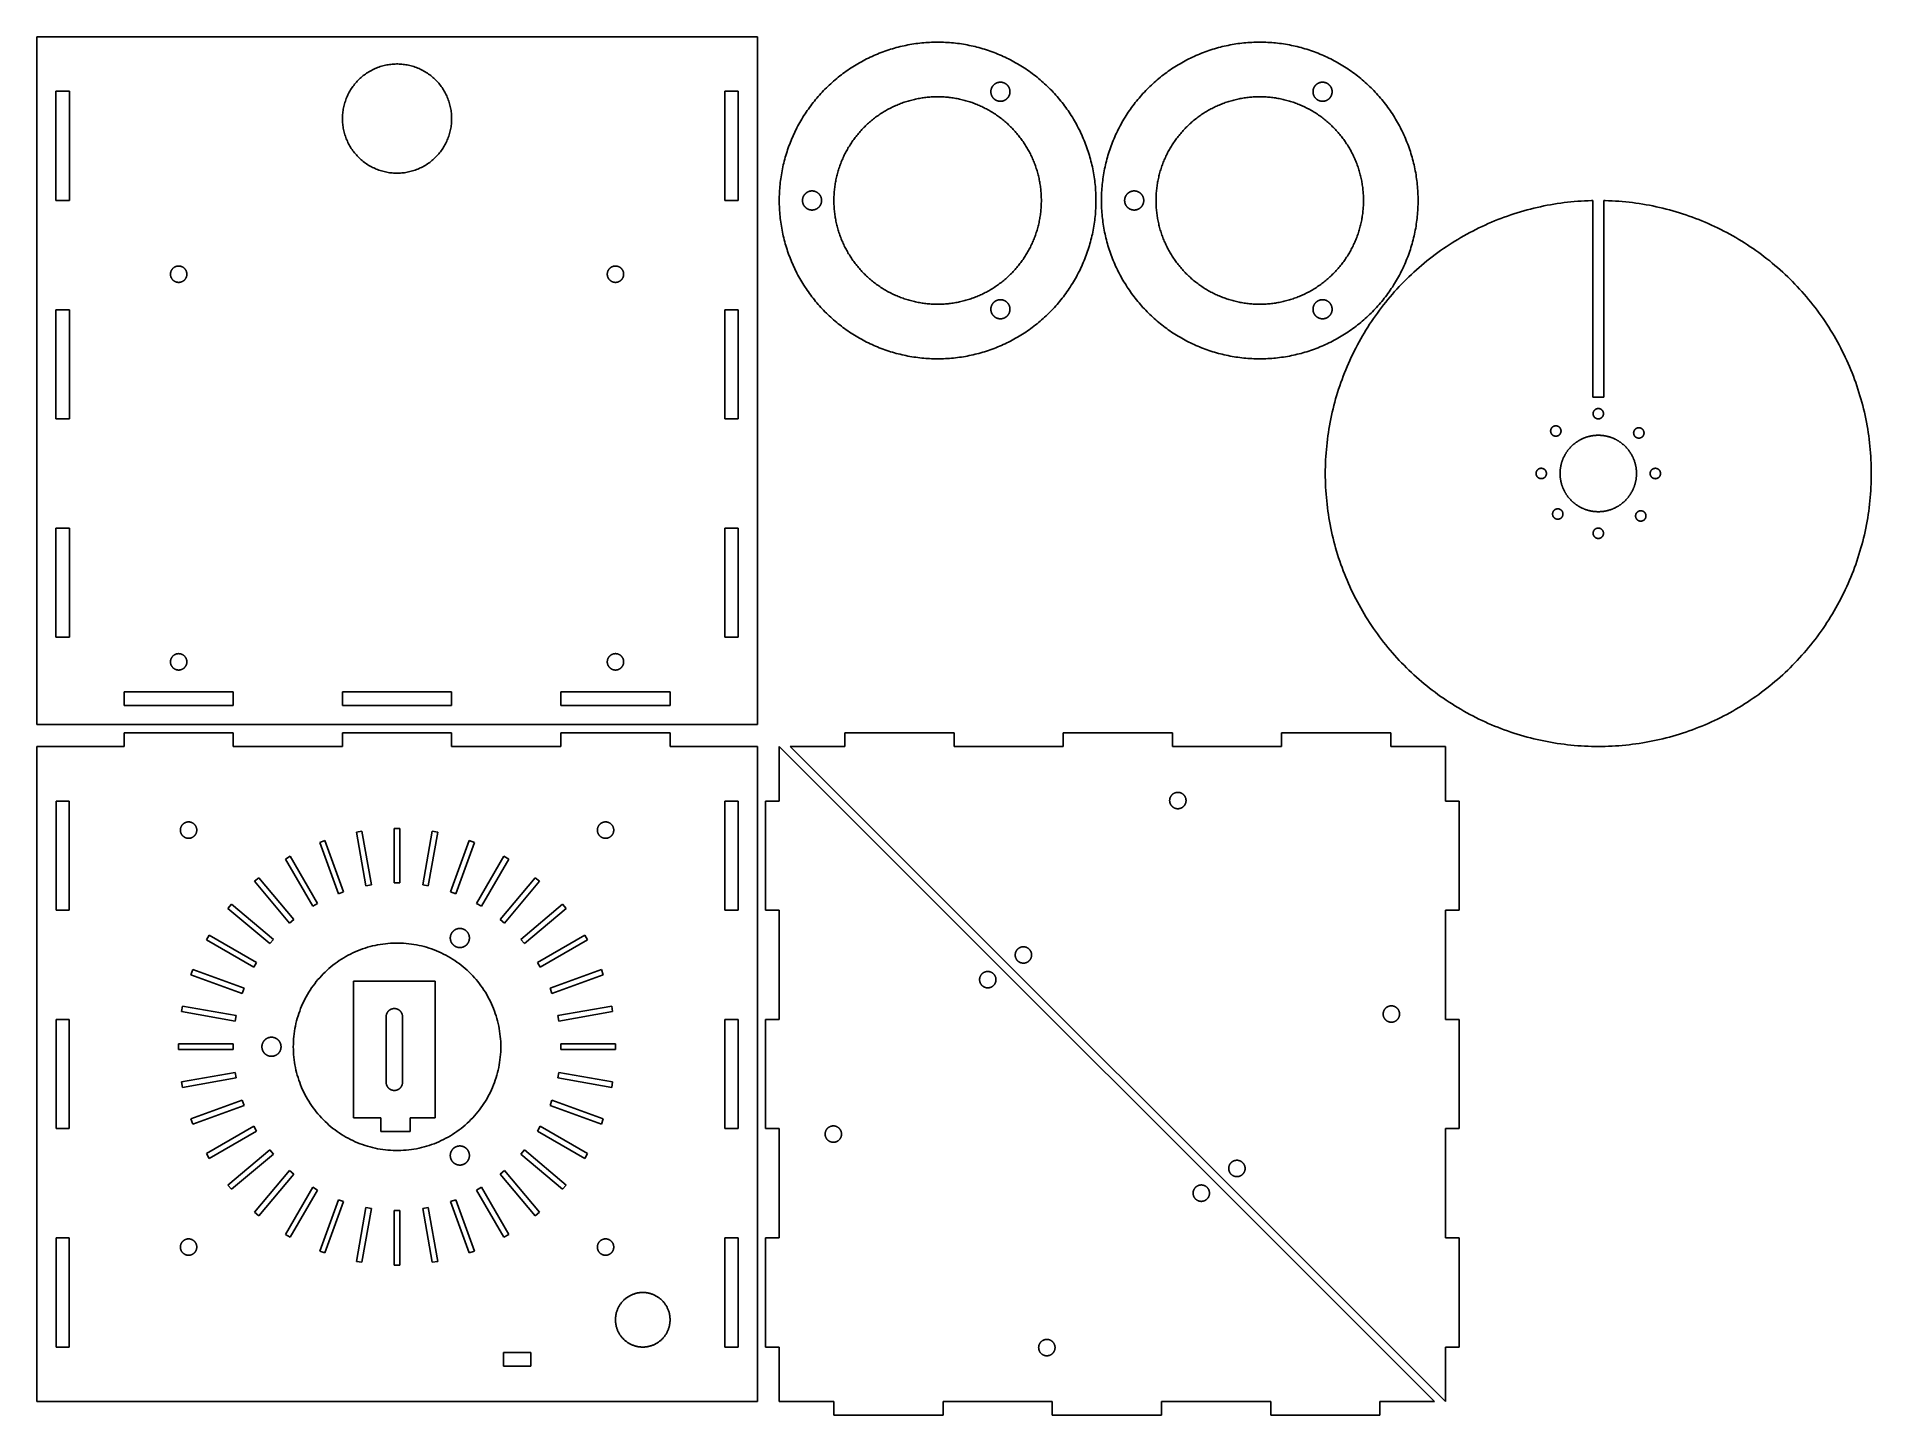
# Model space of a CAD drawing. Header units: metres. Extents: x -136 to 200, y -122 to 130.
import ezdxf

# ---------------------------------------------------------------- set-up
doc = ezdxf.new("R2010")
doc.units = ezdxf.units.M

msp = doc.modelspace()

# ---------------------------------------------------------------- linework, layer by layer
for p, q in [((-4, 130), (-136, 130)), ((-136, 130), (-136, 4)), ((-4, 4), (-4, 130)), ((20.3858, 127.691), (20.0385, 127.581)), ((20.7345, 127.797), (20.3858, 127.691)), ((21.0844, 127.899), (20.7345, 127.797)), ((21.4356, 127.996), (21.0844, 127.899)), ((21.788, 128.089), (21.4356, 127.996)), ((22.1415, 128.177), (21.788, 128.089)), ((22.4962, 128.261), (22.1415, 128.177)), ((22.8518, 128.341), (22.4962, 128.261)), ((23.2084, 128.416), (22.8518, 128.341)), ((23.5659, 128.486), (23.2084, 128.416)), ((23.9243, 128.552), (23.5659, 128.486)), ((24.2835, 128.614), (23.9243, 128.552)), ((24.6435, 128.671), (24.2835, 128.614)), ((25.0041, 128.723), (24.6435, 128.671)), ((25.3653, 128.771), (25.0041, 128.723)), ((25.7272, 128.815), (25.3653, 128.771)), ((26.0895, 128.854), (25.7272, 128.815)), ((26.4523, 128.888), (26.0895, 128.854)), ((26.8155, 128.918), (26.4523, 128.888)), ((27.1791, 128.943), (26.8155, 128.918)), ((27.5429, 128.963), (27.1791, 128.943)), ((27.907, 128.979), (27.5429, 128.963)), ((28.2712, 128.991), (27.907, 128.979)), ((28.6356, 128.998), (28.2712, 128.991)), ((29, 129), (28.6356, 128.998)), ((29.3644, 128.998), (29, 129)), ((29.7288, 128.991), (29.3644, 128.998)), ((30.093, 128.979), (29.7288, 128.991)), ((30.4571, 128.963), (30.093, 128.979)), ((30.8209, 128.943), (30.4571, 128.963)), ((31.1845, 128.918), (30.8209, 128.943)), ((31.5477, 128.888), (31.1845, 128.918)), ((31.9105, 128.854), (31.5477, 128.888)), ((32.2728, 128.815), (31.9105, 128.854)), ((32.6347, 128.771), (32.2728, 128.815)), ((32.9959, 128.723), (32.6347, 128.771)), ((33.3565, 128.671), (32.9959, 128.723)), ((33.7165, 128.614), (33.3565, 128.671)), ((34.0757, 128.552), (33.7165, 128.614)), ((34.4341, 128.486), (34.0757, 128.552)), ((34.7916, 128.416), (34.4341, 128.486)), ((35.1482, 128.341), (34.7916, 128.416)), ((35.5038, 128.261), (35.1482, 128.341)), ((35.8585, 128.177), (35.5038, 128.261)), ((36.212, 128.089), (35.8585, 128.177)), ((36.5644, 127.996), (36.212, 128.089)), ((36.9156, 127.899), (36.5644, 127.996)), ((37.2655, 127.797), (36.9156, 127.899)), ((37.6142, 127.691), (37.2655, 127.797)), ((37.9615, 127.581), (37.6142, 127.691)), ((79.3858, 127.691), (79.0385, 127.581)), ((79.7345, 127.797), (79.3858, 127.691)), ((80.0844, 127.899), (79.7345, 127.797)), ((80.4356, 127.996), (80.0844, 127.899)), ((80.788, 128.089), (80.4356, 127.996)), ((81.1415, 128.177), (80.788, 128.089)), ((81.4962, 128.261), (81.1415, 128.177)), ((81.8518, 128.341), (81.4962, 128.261)), ((82.2084, 128.416), (81.8518, 128.341)), ((82.5659, 128.486), (82.2084, 128.416)), ((82.9243, 128.552), (82.5659, 128.486)), ((83.2835, 128.614), (82.9243, 128.552)), ((83.6435, 128.671), (83.2835, 128.614)), ((84.0041, 128.723), (83.6435, 128.671)), ((84.3653, 128.771), (84.0041, 128.723)), ((84.7272, 128.815), (84.3653, 128.771)), ((85.0895, 128.854), (84.7272, 128.815)), ((85.4523, 128.888), (85.0895, 128.854)), ((85.8155, 128.918), (85.4523, 128.888)), ((86.1791, 128.943), (85.8155, 128.918)), ((86.5429, 128.963), (86.1791, 128.943)), ((86.907, 128.979), (86.5429, 128.963)), ((87.2712, 128.991), (86.907, 128.979)), ((87.6356, 128.998), (87.2712, 128.991)), ((88, 129), (87.6356, 128.998)), ((88.3644, 128.998), (88, 129)), ((88.7288, 128.991), (88.3644, 128.998)), ((89.093, 128.979), (88.7288, 128.991)), ((89.4571, 128.963), (89.093, 128.979)), ((89.8209, 128.943), (89.4571, 128.963)), ((90.1845, 128.918), (89.8209, 128.943)), ((90.5477, 128.888), (90.1845, 128.918)), ((90.9105, 128.854), (90.5477, 128.888)), ((91.2728, 128.815), (90.9105, 128.854)), ((91.6347, 128.771), (91.2728, 128.815)), ((91.9959, 128.723), (91.6347, 128.771)), ((92.3565, 128.671), (91.9959, 128.723)), ((92.7165, 128.614), (92.3565, 128.671)), ((93.0757, 128.552), (92.7165, 128.614)), ((93.4341, 128.486), (93.0757, 128.552)), ((93.7916, 128.416), (93.4341, 128.486)), ((94.1482, 128.341), (93.7916, 128.416)), ((94.5038, 128.261), (94.1482, 128.341)), ((94.8585, 128.177), (94.5038, 128.261)), ((95.212, 128.089), (94.8585, 128.177)), ((95.5644, 127.996), (95.212, 128.089)), ((95.9156, 127.899), (95.5644, 127.996)), ((96.2655, 127.797), (95.9156, 127.899)), ((96.6142, 127.691), (96.2655, 127.797)), ((96.9615, 127.581), (96.6142, 127.691)), ((-73.7978, 124.251), (-73.5641, 124.343)), ((-73.5641, 124.343), (-73.3282, 124.43)), ((-73.3282, 124.43), (-73.0902, 124.511)), ((-73.0902, 124.511), (-72.8502, 124.585)), ((-72.8502, 124.585), (-72.6084, 124.654)), ((-72.6084, 124.654), (-72.365, 124.716)), ((-72.365, 124.716), (-72.1201, 124.773)), ((-72.1201, 124.773), (-71.8738, 124.823)), ((-71.8738, 124.823), (-71.6264, 124.867)), ((-71.6264, 124.867), (-71.3779, 124.905)), ((-71.3779, 124.905), (-71.1286, 124.936)), ((-71.1286, 124.936), (-70.8785, 124.961)), ((-70.8785, 124.961), (-70.6279, 124.98)), ((-70.6279, 124.98), (-70.3769, 124.993)), ((-70.3769, 124.993), (-70.1257, 124.999)), ((-70.1257, 124.999), (-69.8743, 124.999)), ((-69.8743, 124.999), (-69.6231, 124.993)), ((-69.6231, 124.993), (-69.3721, 124.98)), ((-69.3721, 124.98), (-69.1215, 124.961)), ((-69.1215, 124.961), (-68.8714, 124.936)), ((-68.8714, 124.936), (-68.6221, 124.905)), ((-68.6221, 124.905), (-68.3736, 124.867)), ((-68.3736, 124.867), (-68.1262, 124.823)), ((-68.1262, 124.823), (-67.8799, 124.773)), ((-67.8799, 124.773), (-67.635, 124.716)), ((-67.635, 124.716), (-67.3916, 124.654)), ((-67.3916, 124.654), (-67.1498, 124.585)), ((-67.1498, 124.585), (-66.9098, 124.511)), ((-66.9098, 124.511), (-66.6718, 124.43)), ((-66.6718, 124.43), (-66.4359, 124.343)), ((-66.4359, 124.343), (-66.2022, 124.251)), ((13.461, 124.486), (13.1546, 124.288)), ((13.7699, 124.679), (13.461, 124.486)), ((14.0813, 124.868), (13.7699, 124.679)), ((14.3949, 125.054), (14.0813, 124.868)), ((14.7109, 125.235), (14.3949, 125.054)), ((15.0291, 125.413), (14.7109, 125.235)), ((15.3496, 125.586), (15.0291, 125.413)), ((15.6722, 125.756), (15.3496, 125.586)), ((15.9969, 125.921), (15.6722, 125.756)), ((16.3237, 126.083), (15.9969, 125.921)), ((16.6524, 126.24), (16.3237, 126.083)), ((16.9831, 126.393), (16.6524, 126.24)), ((17.3157, 126.542), (16.9831, 126.393)), ((17.6502, 126.687), (17.3157, 126.542)), ((17.9864, 126.827), (17.6502, 126.687)), ((18.3244, 126.964), (17.9864, 126.827)), ((18.6641, 127.096), (18.3244, 126.964)), ((19.0054, 127.223), (18.6641, 127.096)), ((19.3482, 127.347), (19.0054, 127.223)), ((19.6926, 127.466), (19.3482, 127.347)), ((20.0385, 127.581), (19.6926, 127.466)), ((38.3074, 127.466), (37.9615, 127.581)), ((38.6518, 127.347), (38.3074, 127.466)), ((38.9946, 127.223), (38.6518, 127.347)), ((39.3359, 127.096), (38.9946, 127.223)), ((39.6756, 126.964), (39.3359, 127.096)), ((40.0136, 126.827), (39.6756, 126.964)), ((40.3498, 126.687), (40.0136, 126.827)), ((40.6843, 126.542), (40.3498, 126.687)), ((41.0169, 126.393), (40.6843, 126.542)), ((41.3476, 126.24), (41.0169, 126.393)), ((41.6763, 126.083), (41.3476, 126.24)), ((42.0031, 125.921), (41.6763, 126.083)), ((42.3278, 125.756), (42.0031, 125.921)), ((42.6504, 125.586), (42.3278, 125.756)), ((42.9709, 125.413), (42.6504, 125.586)), ((43.2891, 125.235), (42.9709, 125.413)), ((43.6051, 125.054), (43.2891, 125.235)), ((43.9187, 124.868), (43.6051, 125.054)), ((44.2301, 124.679), (43.9187, 124.868)), ((44.539, 124.486), (44.2301, 124.679)), ((44.8454, 124.288), (44.539, 124.486)), ((72.461, 124.486), (72.1546, 124.288)), ((72.7699, 124.679), (72.461, 124.486)), ((73.0813, 124.868), (72.7699, 124.679)), ((73.3949, 125.054), (73.0813, 124.868)), ((73.7109, 125.235), (73.3949, 125.054)), ((74.0291, 125.413), (73.7109, 125.235)), ((74.3496, 125.586), (74.0291, 125.413)), ((74.6722, 125.756), (74.3496, 125.586)), ((74.9969, 125.921), (74.6722, 125.756)), ((75.3237, 126.083), (74.9969, 125.921)), ((75.6524, 126.24), (75.3237, 126.083)), ((75.9831, 126.393), (75.6524, 126.24)), ((76.3157, 126.542), (75.9831, 126.393)), ((76.6502, 126.687), (76.3157, 126.542)), ((76.9864, 126.827), (76.6502, 126.687)), ((77.3244, 126.964), (76.9864, 126.827)), ((77.6641, 127.096), (77.3244, 126.964)), ((78.0054, 127.223), (77.6641, 127.096)), ((78.3482, 127.347), (78.0054, 127.223)), ((78.6926, 127.466), (78.3482, 127.347)), ((79.0385, 127.581), (78.6926, 127.466)), ((97.3074, 127.466), (96.9615, 127.581)), ((97.6518, 127.347), (97.3074, 127.466)), ((97.9946, 127.223), (97.6518, 127.347)), ((98.3359, 127.096), (97.9946, 127.223)), ((98.6756, 126.964), (98.3359, 127.096)), ((99.0136, 126.827), (98.6756, 126.964)), ((99.3498, 126.687), (99.0136, 126.827)), ((99.6843, 126.542), (99.3498, 126.687)), ((100.017, 126.393), (99.6843, 126.542)), ((100.348, 126.24), (100.017, 126.393)), ((100.676, 126.083), (100.348, 126.24)), ((101.003, 125.921), (100.676, 126.083)), ((101.328, 125.756), (101.003, 125.921)), ((101.65, 125.586), (101.328, 125.756)), ((101.971, 125.413), (101.65, 125.586)), ((102.289, 125.235), (101.971, 125.413)), ((102.605, 125.054), (102.289, 125.235)), ((102.919, 124.868), (102.605, 125.054)), ((103.23, 124.679), (102.919, 124.868)), ((103.539, 124.486), (103.23, 124.679)), ((103.845, 124.288), (103.539, 124.486)), ((-78.0902, 120.878), (-77.9399, 121.079)), ((-77.9399, 121.079), (-77.7846, 121.277)), ((-77.7846, 121.277), (-77.6244, 121.471)), ((-77.6244, 121.471), (-77.4594, 121.66)), ((-77.4594, 121.66), (-77.2897, 121.845)), ((-77.2897, 121.845), (-77.1154, 122.026)), ((-77.1154, 122.026), (-76.9365, 122.203)), ((-76.9365, 122.203), (-76.7533, 122.375)), ((-76.7533, 122.375), (-76.5659, 122.543)), ((-76.5659, 122.543), (-76.3742, 122.705)), ((-76.3742, 122.705), (-76.1786, 122.863)), ((-76.1786, 122.863), (-75.979, 123.016)), ((-75.979, 123.016), (-75.7757, 123.163)), ((-75.7757, 123.163), (-75.5688, 123.306)), ((-75.5688, 123.306), (-75.3583, 123.443)), ((-75.3583, 123.443), (-75.1444, 123.575)), ((-75.1444, 123.575), (-74.9273, 123.702)), ((-74.9273, 123.702), (-74.707, 123.823)), ((-74.707, 123.823), (-74.4838, 123.938)), ((-74.4838, 123.938), (-74.2578, 124.048)), ((-74.2578, 124.048), (-74.0291, 124.152)), ((-74.0291, 124.152), (-73.7978, 124.251)), ((-66.2022, 124.251), (-65.9709, 124.152)), ((-65.9709, 124.152), (-65.7422, 124.048)), ((-65.7422, 124.048), (-65.5162, 123.938)), ((-65.5162, 123.938), (-65.293, 123.823)), ((-65.293, 123.823), (-65.0727, 123.702)), ((-65.0727, 123.702), (-64.8556, 123.575)), ((-64.8556, 123.575), (-64.6417, 123.443)), ((-64.6417, 123.443), (-64.4312, 123.306)), ((-64.4312, 123.306), (-64.2243, 123.163)), ((-64.2243, 123.163), (-64.021, 123.016)), ((-64.021, 123.016), (-63.8214, 122.863)), ((-63.8214, 122.863), (-63.6258, 122.705)), ((-63.6258, 122.705), (-63.4341, 122.543)), ((-63.4341, 122.543), (-63.2467, 122.375)), ((-63.2467, 122.375), (-63.0635, 122.203)), ((-63.0635, 122.203), (-62.8846, 122.026)), ((-62.8846, 122.026), (-62.7103, 121.845)), ((-62.7103, 121.845), (-62.5406, 121.66)), ((-62.5406, 121.66), (-62.3756, 121.471)), ((-62.3756, 121.471), (-62.2154, 121.277)), ((-62.2154, 121.277), (-62.0601, 121.079)), ((-62.0601, 121.079), (-61.9098, 120.878)), ((9.14815, 121.14), (8.88406, 120.889)), ((9.41536, 121.388), (9.14815, 121.14)), ((9.68567, 121.632), (9.41536, 121.388)), ((9.95901, 121.873), (9.68567, 121.632)), ((10.2354, 122.111), (9.95901, 121.873)), ((10.5147, 122.345), (10.2354, 122.111)), ((10.797, 122.575), (10.5147, 122.345)), ((11.0821, 122.802), (10.797, 122.575)), ((11.37, 123.026), (11.0821, 122.802)), ((11.6608, 123.245), (11.37, 123.026)), ((11.9542, 123.461), (11.6608, 123.245)), ((12.2504, 123.674), (11.9542, 123.461)), ((12.5492, 123.882), (12.2504, 123.674)), ((12.8506, 124.087), (12.5492, 123.882)), ((13.1546, 124.288), (12.8506, 124.087)), ((39.0929, 120.959), (39.1061, 120.977)), ((39.1061, 120.977), (39.1195, 120.994)), ((39.1195, 120.994), (39.1331, 121.011)), ((39.1331, 121.011), (39.1469, 121.028)), ((39.1469, 121.028), (39.161, 121.045)), ((39.161, 121.045), (39.1752, 121.062)), ((39.1752, 121.062), (39.1897, 121.079)), ((39.1897, 121.079), (39.2044, 121.095)), ((39.2044, 121.095), (39.2193, 121.111)), ((39.2193, 121.111), (39.2344, 121.127)), ((39.2344, 121.127), (39.2497, 121.143)), ((39.2497, 121.143), (39.2652, 121.159)), ((39.2652, 121.159), (39.2808, 121.174)), ((39.2808, 121.174), (39.2967, 121.189)), ((39.2967, 121.189), (39.3128, 121.204)), ((39.3128, 121.204), (39.329, 121.219)), ((39.329, 121.219), (39.3454, 121.234)), ((39.3454, 121.234), (39.3621, 121.248)), ((39.3621, 121.248), (39.3789, 121.262)), ((39.3789, 121.262), (39.3958, 121.276)), ((39.3958, 121.276), (39.413, 121.29)), ((39.413, 121.29), (39.4303, 121.304)), ((39.4303, 121.304), (39.4478, 121.317)), ((39.4478, 121.317), (39.4655, 121.33)), ((39.4655, 121.33), (39.4833, 121.343)), ((39.4833, 121.343), (39.5013, 121.356)), ((39.5013, 121.356), (39.5194, 121.368)), ((39.5194, 121.368), (39.5377, 121.38)), ((39.5377, 121.38), (39.5561, 121.392)), ((39.5561, 121.392), (39.5747, 121.404)), ((39.5747, 121.404), (39.5934, 121.415)), ((39.5934, 121.415), (39.6123, 121.427)), ((39.6123, 121.427), (39.6313, 121.438)), ((39.6313, 121.438), (39.6505, 121.449)), ((39.6505, 121.449), (39.6698, 121.459)), ((39.6698, 121.459), (39.6892, 121.469)), ((39.6892, 121.469), (39.7088, 121.479)), ((39.7088, 121.479), (39.7285, 121.489)), ((39.7285, 121.489), (39.7482, 121.499)), ((39.7482, 121.499), (39.7682, 121.508)), ((39.7682, 121.508), (39.7882, 121.517)), ((39.7882, 121.517), (39.8083, 121.526)), ((39.8083, 121.526), (39.8286, 121.535)), ((39.8286, 121.535), (39.849, 121.543)), ((39.849, 121.543), (39.8694, 121.551)), ((39.8694, 121.551), (39.89, 121.559)), ((39.89, 121.559), (39.9106, 121.566)), ((39.9106, 121.566), (39.9314, 121.574)), ((39.9314, 121.574), (39.9522, 121.581)), ((39.9522, 121.581), (39.9732, 121.587)), ((39.9732, 121.587), (39.9942, 121.594)), ((39.9942, 121.594), (40.0153, 121.6)), ((40.0153, 121.6), (40.0365, 121.606)), ((40.0365, 121.606), (40.0577, 121.612)), ((40.0577, 121.612), (40.079, 121.617)), ((40.079, 121.617), (40.1004, 121.622)), ((40.1004, 121.622), (40.1218, 121.627)), ((40.1218, 121.627), (40.1433, 121.632)), ((40.1433, 121.632), (40.1649, 121.636)), ((40.1649, 121.636), (40.1865, 121.64)), ((40.1865, 121.64), (40.2081, 121.644)), ((40.2081, 121.644), (40.2299, 121.648)), ((40.2299, 121.648), (40.2516, 121.651)), ((40.2516, 121.651), (40.2734, 121.654)), ((40.2734, 121.654), (40.2952, 121.657)), ((40.2952, 121.657), (40.3171, 121.659)), ((40.3171, 121.659), (40.339, 121.661)), ((40.339, 121.661), (40.3609, 121.663)), ((40.3609, 121.663), (40.3828, 121.665)), ((40.3828, 121.665), (40.4047, 121.666)), ((40.4047, 121.666), (40.4267, 121.667)), ((40.4267, 121.667), (40.4487, 121.668)), ((40.4487, 121.668), (40.4707, 121.668)), ((40.4707, 121.668), (40.4927, 121.669)), ((40.4927, 121.669), (40.5146, 121.669)), ((40.5146, 121.669), (40.5366, 121.668)), ((40.5366, 121.668), (40.5586, 121.668)), ((40.5586, 121.668), (40.5806, 121.667)), ((40.5806, 121.667), (40.6026, 121.666)), ((40.6026, 121.666), (40.6245, 121.664)), ((40.6245, 121.664), (40.6464, 121.662)), ((40.6464, 121.662), (40.6683, 121.66)), ((40.6683, 121.66), (40.6902, 121.658)), ((40.6902, 121.658), (40.7121, 121.656)), ((40.7121, 121.656), (40.7339, 121.653)), ((40.7339, 121.653), (40.7556, 121.65)), ((40.7556, 121.65), (40.7774, 121.646)), ((40.7774, 121.646), (40.7991, 121.643)), ((40.7991, 121.643), (40.8207, 121.639)), ((40.8207, 121.639), (40.8423, 121.635)), ((40.8423, 121.635), (40.8638, 121.63)), ((40.8638, 121.63), (40.8853, 121.626)), ((40.8853, 121.626), (40.9067, 121.621)), ((40.9067, 121.621), (40.9281, 121.615)), ((40.9281, 121.615), (40.9494, 121.61)), ((40.9494, 121.61), (40.9706, 121.604)), ((40.9706, 121.604), (40.9917, 121.598)), ((40.9917, 121.598), (41.0128, 121.592)), ((41.0128, 121.592), (41.0338, 121.585)), ((41.0338, 121.585), (41.0547, 121.578)), ((41.0547, 121.578), (41.0755, 121.571)), ((41.0755, 121.571), (41.0962, 121.564)), ((41.0962, 121.564), (41.1169, 121.556)), ((41.1169, 121.556), (41.1374, 121.548)), ((41.1374, 121.548), (41.1578, 121.54)), ((41.1578, 121.54), (41.1781, 121.532)), ((41.1781, 121.532), (41.1984, 121.523)), ((41.1984, 121.523), (41.2185, 121.514)), ((41.2185, 121.514), (41.2385, 121.505)), ((41.2385, 121.505), (41.2583, 121.496)), ((41.2583, 121.496), (41.2781, 121.486)), ((41.2781, 121.486), (41.2977, 121.476)), ((41.2977, 121.476), (41.3172, 121.466)), ((41.3172, 121.466), (41.3366, 121.456)), ((41.3366, 121.456), (41.3559, 121.445)), ((41.3559, 121.445), (41.375, 121.434)), ((41.375, 121.434), (41.394, 121.423)), ((41.394, 121.423), (41.4128, 121.412)), ((41.4128, 121.412), (41.4315, 121.4)), ((41.4315, 121.4), (41.45, 121.388)), ((41.45, 121.388), (41.4684, 121.376)), ((41.4684, 121.376), (41.4867, 121.364)), ((41.4867, 121.364), (41.5047, 121.351)), ((41.5047, 121.351), (41.5227, 121.339)), ((41.5227, 121.339), (41.5404, 121.326)), ((41.5404, 121.326), (41.558, 121.312)), ((41.558, 121.312), (41.5755, 121.299)), ((41.5755, 121.299), (41.5927, 121.285)), ((41.5927, 121.285), (41.6098, 121.272)), ((41.6098, 121.272), (41.6267, 121.258)), ((41.6267, 121.258), (41.6435, 121.243)), ((41.6435, 121.243), (41.66, 121.229)), ((41.66, 121.229), (41.6764, 121.214)), ((41.6764, 121.214), (41.6926, 121.199)), ((41.6926, 121.199), (41.7086, 121.184)), ((41.7086, 121.184), (41.7244, 121.169)), ((41.7244, 121.169), (41.74, 121.153)), ((41.74, 121.153), (41.7554, 121.138)), ((41.7554, 121.138), (41.7707, 121.122)), ((41.7707, 121.122), (41.7857, 121.106)), ((41.7857, 121.106), (41.8005, 121.09)), ((41.8005, 121.09), (41.8151, 121.073)), ((41.8151, 121.073), (41.8295, 121.057)), ((41.8295, 121.057), (41.8437, 121.04)), ((41.8437, 121.04), (41.8577, 121.023)), ((41.8577, 121.023), (41.8715, 121.006)), ((41.8715, 121.006), (41.885, 120.988)), ((41.885, 120.988), (41.8983, 120.971)), ((41.8983, 120.971), (41.9115, 120.953)), ((45.1494, 124.087), (44.8454, 124.288)), ((45.4508, 123.882), (45.1494, 124.087)), ((45.7496, 123.674), (45.4508, 123.882)), ((46.0458, 123.461), (45.7496, 123.674)), ((46.3392, 123.245), (46.0458, 123.461)), ((46.63, 123.026), (46.3392, 123.245)), ((46.9179, 122.802), (46.63, 123.026)), ((47.203, 122.575), (46.9179, 122.802)), ((47.4853, 122.345), (47.203, 122.575)), ((47.7646, 122.111), (47.4853, 122.345)), ((48.041, 121.873), (47.7646, 122.111)), ((48.3143, 121.632), (48.041, 121.873)), ((48.5846, 121.388), (48.3143, 121.632)), ((48.8519, 121.14), (48.5846, 121.388)), ((49.1159, 120.889), (48.8519, 121.14)), ((68.1481, 121.14), (67.8841, 120.889)), ((68.4154, 121.388), (68.1481, 121.14)), ((68.6857, 121.632), (68.4154, 121.388)), ((68.959, 121.873), (68.6857, 121.632)), ((69.2354, 122.111), (68.959, 121.873)), ((69.5147, 122.345), (69.2354, 122.111)), ((69.797, 122.575), (69.5147, 122.345)), ((70.0821, 122.802), (69.797, 122.575)), ((70.37, 123.026), (70.0821, 122.802)), ((70.6608, 123.245), (70.37, 123.026)), ((70.9542, 123.461), (70.6608, 123.245)), ((71.2504, 123.674), (70.9542, 123.461)), ((71.5492, 123.882), (71.2504, 123.674)), ((71.8506, 124.087), (71.5492, 123.882)), ((72.1546, 124.288), (71.8506, 124.087)), ((98.0929, 120.959), (98.1061, 120.977)), ((98.1061, 120.977), (98.1195, 120.994)), ((98.1195, 120.994), (98.1331, 121.011)), ((98.1331, 121.011), (98.1469, 121.028)), ((98.1469, 121.028), (98.161, 121.045)), ((98.161, 121.045), (98.1752, 121.062)), ((98.1752, 121.062), (98.1897, 121.079)), ((98.1897, 121.079), (98.2044, 121.095)), ((98.2044, 121.095), (98.2193, 121.111)), ((98.2193, 121.111), (98.2344, 121.127)), ((98.2344, 121.127), (98.2497, 121.143)), ((98.2497, 121.143), (98.2652, 121.159)), ((98.2652, 121.159), (98.2808, 121.174)), ((98.2808, 121.174), (98.2967, 121.189)), ((98.2967, 121.189), (98.3128, 121.204)), ((98.3128, 121.204), (98.329, 121.219)), ((98.329, 121.219), (98.3454, 121.234)), ((98.3454, 121.234), (98.3621, 121.248)), ((98.3621, 121.248), (98.3789, 121.262)), ((98.3789, 121.262), (98.3958, 121.276)), ((98.3958, 121.276), (98.413, 121.29)), ((98.413, 121.29), (98.4303, 121.304)), ((98.4303, 121.304), (98.4478, 121.317)), ((98.4478, 121.317), (98.4655, 121.33)), ((98.4655, 121.33), (98.4833, 121.343)), ((98.4833, 121.343), (98.5013, 121.356)), ((98.5013, 121.356), (98.5194, 121.368)), ((98.5194, 121.368), (98.5377, 121.38)), ((98.5377, 121.38), (98.5561, 121.392)), ((98.5561, 121.392), (98.5747, 121.404)), ((98.5747, 121.404), (98.5934, 121.415)), ((98.5934, 121.415), (98.6123, 121.427)), ((98.6123, 121.427), (98.6313, 121.438)), ((98.6313, 121.438), (98.6505, 121.449)), ((98.6505, 121.449), (98.6698, 121.459)), ((98.6698, 121.459), (98.6892, 121.469)), ((98.6892, 121.469), (98.7088, 121.479)), ((98.7088, 121.479), (98.7285, 121.489)), ((98.7285, 121.489), (98.7482, 121.499)), ((98.7482, 121.499), (98.7682, 121.508)), ((98.7682, 121.508), (98.7882, 121.517)), ((98.7882, 121.517), (98.8083, 121.526)), ((98.8083, 121.526), (98.8286, 121.535)), ((98.8286, 121.535), (98.849, 121.543)), ((98.849, 121.543), (98.8694, 121.551)), ((98.8694, 121.551), (98.89, 121.559)), ((98.89, 121.559), (98.9106, 121.566)), ((98.9106, 121.566), (98.9314, 121.574)), ((98.9314, 121.574), (98.9522, 121.581)), ((98.9522, 121.581), (98.9732, 121.587)), ((98.9732, 121.587), (98.9942, 121.594)), ((98.9942, 121.594), (99.0153, 121.6)), ((99.0153, 121.6), (99.0365, 121.606)), ((99.0365, 121.606), (99.0577, 121.612)), ((99.0577, 121.612), (99.079, 121.617)), ((99.079, 121.617), (99.1004, 121.622)), ((99.1004, 121.622), (99.1218, 121.627)), ((99.1218, 121.627), (99.1433, 121.632)), ((99.1433, 121.632), (99.1649, 121.636)), ((99.1649, 121.636), (99.1865, 121.64)), ((99.1865, 121.64), (99.2081, 121.644)), ((99.2081, 121.644), (99.2299, 121.648)), ((99.2299, 121.648), (99.2516, 121.651)), ((99.2516, 121.651), (99.2734, 121.654)), ((99.2734, 121.654), (99.2952, 121.657)), ((99.2952, 121.657), (99.3171, 121.659)), ((99.3171, 121.659), (99.339, 121.661)), ((99.339, 121.661), (99.3609, 121.663)), ((99.3609, 121.663), (99.3828, 121.665)), ((99.3828, 121.665), (99.4047, 121.666)), ((99.4047, 121.666), (99.4267, 121.667)), ((99.4267, 121.667), (99.4487, 121.668)), ((99.4487, 121.668), (99.4707, 121.668)), ((99.4707, 121.668), (99.4927, 121.669)), ((99.4927, 121.669), (99.5146, 121.669)), ((99.5146, 121.669), (99.5366, 121.668)), ((99.5366, 121.668), (99.5586, 121.668)), ((99.5586, 121.668), (99.5806, 121.667)), ((99.5806, 121.667), (99.6026, 121.666)), ((99.6026, 121.666), (99.6245, 121.664)), ((99.6245, 121.664), (99.6464, 121.662)), ((99.6464, 121.662), (99.6683, 121.66)), ((99.6683, 121.66), (99.6902, 121.658)), ((99.6902, 121.658), (99.7121, 121.656)), ((99.7121, 121.656), (99.7339, 121.653)), ((99.7339, 121.653), (99.7556, 121.65)), ((99.7556, 121.65), (99.7774, 121.646)), ((99.7774, 121.646), (99.7991, 121.643)), ((99.7991, 121.643), (99.8207, 121.639)), ((99.8207, 121.639), (99.8423, 121.635)), ((99.8423, 121.635), (99.8638, 121.63)), ((99.8638, 121.63), (99.8853, 121.626)), ((99.8853, 121.626), (99.9067, 121.621)), ((99.9067, 121.621), (99.9281, 121.615)), ((99.9281, 121.615), (99.9494, 121.61)), ((99.9494, 121.61), (99.9706, 121.604)), ((99.9706, 121.604), (99.9917, 121.598)), ((99.9917, 121.598), (100.013, 121.592)), ((100.013, 121.592), (100.034, 121.585)), ((100.034, 121.585), (100.055, 121.578)), ((100.055, 121.578), (100.076, 121.571)), ((100.076, 121.571), (100.096, 121.564)), ((100.096, 121.564), (100.117, 121.556)), ((100.117, 121.556), (100.137, 121.548)), ((100.137, 121.548), (100.158, 121.54)), ((100.158, 121.54), (100.178, 121.532)), ((100.178, 121.532), (100.198, 121.523)), ((100.198, 121.523), (100.218, 121.514)), ((100.218, 121.514), (100.238, 121.505)), ((100.238, 121.505), (100.258, 121.496)), ((100.258, 121.496), (100.278, 121.486)), ((100.278, 121.486), (100.298, 121.476)), ((100.298, 121.476), (100.317, 121.466)), ((100.317, 121.466), (100.337, 121.456)), ((100.337, 121.456), (100.356, 121.445)), ((100.356, 121.445), (100.375, 121.434)), ((100.375, 121.434), (100.394, 121.423)), ((100.394, 121.423), (100.413, 121.412)), ((100.413, 121.412), (100.431, 121.4)), ((100.431, 121.4), (100.45, 121.388)), ((100.45, 121.388), (100.468, 121.376)), ((100.468, 121.376), (100.487, 121.364)), ((100.487, 121.364), (100.505, 121.351)), ((100.505, 121.351), (100.523, 121.339)), ((100.523, 121.339), (100.54, 121.326)), ((100.54, 121.326), (100.558, 121.312)), ((100.558, 121.312), (100.575, 121.299)), ((100.575, 121.299), (100.593, 121.285)), ((100.593, 121.285), (100.61, 121.272)), ((100.61, 121.272), (100.627, 121.258)), ((100.627, 121.258), (100.643, 121.243)), ((100.643, 121.243), (100.66, 121.229)), ((100.66, 121.229), (100.676, 121.214)), ((100.676, 121.214), (100.693, 121.199)), ((100.693, 121.199), (100.709, 121.184)), ((100.709, 121.184), (100.724, 121.169)), ((100.724, 121.169), (100.74, 121.153)), ((100.74, 121.153), (100.755, 121.138)), ((100.755, 121.138), (100.771, 121.122)), ((100.771, 121.122), (100.786, 121.106)), ((100.786, 121.106), (100.8, 121.09)), ((100.8, 121.09), (100.815, 121.073)), ((100.815, 121.073), (100.83, 121.057)), ((100.83, 121.057), (100.844, 121.04)), ((100.844, 121.04), (100.858, 121.023)), ((100.858, 121.023), (100.871, 121.006)), ((100.871, 121.006), (100.885, 120.988)), ((100.885, 120.988), (100.898, 120.971)), ((100.898, 120.971), (100.911, 120.953)), ((104.149, 124.087), (103.845, 124.288)), ((104.451, 123.882), (104.149, 124.087)), ((104.75, 123.674), (104.451, 123.882)), ((105.046, 123.461), (104.75, 123.674)), ((105.339, 123.245), (105.046, 123.461)), ((105.63, 123.026), (105.339, 123.245)), ((105.918, 122.802), (105.63, 123.026)), ((106.203, 122.575), (105.918, 122.802)), ((106.485, 122.345), (106.203, 122.575)), ((106.765, 122.111), (106.485, 122.345)), ((107.041, 121.873), (106.765, 122.111)), ((107.314, 121.632), (107.041, 121.873)), ((107.585, 121.388), (107.314, 121.632)), ((107.852, 121.14), (107.585, 121.388)), ((108.116, 120.889), (107.852, 121.14)), ((-132.5, 100), (-132.5, 120)), ((-132.5, 120), (-130, 120)), ((-130, 120), (-130, 100)), ((-79.6858, 117.487), (-79.6203, 117.73)), ((-79.6203, 117.73), (-79.5486, 117.97)), ((-79.5486, 117.97), (-79.471, 118.209)), ((-79.471, 118.209), (-79.3873, 118.446)), ((-79.3873, 118.446), (-79.2978, 118.681)), ((-79.2978, 118.681), (-79.2023, 118.914)), ((-79.2023, 118.914), (-79.1011, 119.144)), ((-79.1011, 119.144), (-78.994, 119.371)), ((-78.994, 119.371), (-78.8814, 119.596)), ((-78.8814, 119.596), (-78.7631, 119.818)), ((-78.7631, 119.818), (-78.6392, 120.036)), ((-78.6392, 120.036), (-78.5099, 120.252)), ((-78.5099, 120.252), (-78.3753, 120.464)), ((-78.3753, 120.464), (-78.2353, 120.673)), ((-78.2353, 120.673), (-78.0902, 120.878)), ((-61.9098, 120.878), (-61.7647, 120.673)), ((-61.7647, 120.673), (-61.6247, 120.464)), ((-61.6247, 120.464), (-61.4901, 120.252)), ((-61.4901, 120.252), (-61.3608, 120.036)), ((-61.3608, 120.036), (-61.2369, 119.818)), ((-61.2369, 119.818), (-61.1186, 119.596)), ((-61.1186, 119.596), (-61.006, 119.371)), ((-61.006, 119.371), (-60.8989, 119.144)), ((-60.8989, 119.144), (-60.7977, 118.914)), ((-60.7977, 118.914), (-60.7022, 118.681)), ((-60.7022, 118.681), (-60.6127, 118.446)), ((-60.6127, 118.446), (-60.529, 118.209)), ((-60.529, 118.209), (-60.4514, 117.97)), ((-60.4514, 117.97), (-60.3797, 117.73)), ((-60.3797, 117.73), (-60.3142, 117.487)), ((-10, 100), (-10, 120)), ((-10, 120), (-7.5, 120)), ((-7.5, 120), (-7.5, 100)), ((5.97429, 117.63), (5.75456, 117.339)), ((6.19765, 117.918), (5.97429, 117.63)), ((6.42461, 118.203), (6.19765, 117.918)), ((6.65512, 118.485), (6.42461, 118.203)), ((6.88918, 118.765), (6.65512, 118.485)), ((7.12672, 119.041), (6.88918, 118.765)), ((7.36772, 119.314), (7.12672, 119.041)), ((7.61212, 119.585), (7.36772, 119.314)), ((7.85992, 119.852), (7.61212, 119.585)), ((8.11105, 120.116), (7.85992, 119.852)), ((8.36548, 120.377), (8.11105, 120.116)), ((8.62315, 120.635), (8.36548, 120.377)), ((8.88406, 120.889), (8.62315, 120.635)), ((21.7842, 117.576), (22.0056, 117.666)), ((22.0056, 117.666), (22.2282, 117.752)), ((22.2282, 117.752), (22.4518, 117.836)), ((22.4518, 117.836), (22.6764, 117.917)), ((22.6764, 117.917), (22.9021, 117.995)), ((22.9021, 117.995), (23.1287, 118.07)), ((23.1287, 118.07), (23.3562, 118.142)), ((23.3562, 118.142), (23.5846, 118.212)), ((23.5846, 118.212), (23.8139, 118.279)), ((23.8139, 118.279), (24.044, 118.342)), ((24.044, 118.342), (24.2749, 118.403)), ((24.2749, 118.403), (24.5065, 118.461)), ((24.5065, 118.461), (24.7389, 118.516)), ((24.7389, 118.516), (24.9719, 118.568)), ((24.9719, 118.568), (25.2055, 118.617)), ((25.2055, 118.617), (25.4398, 118.663)), ((25.4398, 118.663), (25.6746, 118.707)), ((25.6746, 118.707), (25.9099, 118.747)), ((25.9099, 118.747), (26.1457, 118.784)), ((26.1457, 118.784), (26.382, 118.819)), ((26.382, 118.819), (26.6187, 118.85)), ((26.6187, 118.85), (26.8557, 118.879)), ((26.8557, 118.879), (27.0931, 118.904)), ((27.0931, 118.904), (27.3308, 118.927)), ((27.3308, 118.927), (27.5688, 118.946)), ((27.5688, 118.946), (27.807, 118.962)), ((27.807, 118.962), (28.0454, 118.976)), ((28.0454, 118.976), (28.2839, 118.986)), ((28.2839, 118.986), (28.5225, 118.994)), ((28.5225, 118.994), (28.7612, 118.998)), ((28.7612, 118.998), (29, 119)), ((29, 119), (29.2388, 118.998)), ((29.2388, 118.998), (29.4775, 118.994)), ((29.4775, 118.994), (29.7161, 118.986)), ((29.7161, 118.986), (29.9546, 118.976)), ((29.9546, 118.976), (30.193, 118.962)), ((30.193, 118.962), (30.4312, 118.946)), ((30.4312, 118.946), (30.6692, 118.927)), ((30.6692, 118.927), (30.9069, 118.904)), ((30.9069, 118.904), (31.1443, 118.879)), ((31.1443, 118.879), (31.3813, 118.85)), ((31.3813, 118.85), (31.618, 118.819)), ((31.618, 118.819), (31.8543, 118.784)), ((31.8543, 118.784), (32.0901, 118.747)), ((32.0901, 118.747), (32.3254, 118.707)), ((32.3254, 118.707), (32.5602, 118.663)), ((32.5602, 118.663), (32.7945, 118.617)), ((32.7945, 118.617), (33.0281, 118.568)), ((33.0281, 118.568), (33.2611, 118.516)), ((33.2611, 118.516), (33.4935, 118.461)), ((33.4935, 118.461), (33.7251, 118.403)), ((33.7251, 118.403), (33.956, 118.342)), ((33.956, 118.342), (34.1861, 118.279)), ((34.1861, 118.279), (34.4154, 118.212)), ((34.4154, 118.212), (34.6438, 118.142)), ((34.6438, 118.142), (34.8713, 118.07)), ((34.8713, 118.07), (35.0979, 117.995)), ((35.0979, 117.995), (35.3236, 117.917)), ((35.3236, 117.917), (35.5482, 117.836)), ((35.5482, 117.836), (35.7718, 117.752)), ((35.7718, 117.752), (35.9944, 117.666)), ((35.9944, 117.666), (36.2158, 117.576)), ((38.75, 119.911), (38.7501, 119.933)), ((38.7502, 119.889), (38.75, 119.911)), ((38.7501, 119.933), (38.7504, 119.955)), ((38.7507, 119.867), (38.7502, 119.889)), ((38.7504, 119.955), (38.751, 119.977)), ((38.7515, 119.845), (38.7507, 119.867)), ((38.751, 119.977), (38.7518, 119.999)), ((38.7526, 119.823), (38.7515, 119.845)), ((38.7518, 119.999), (38.753, 120.021)), ((38.7539, 119.801), (38.7526, 119.823)), ((38.753, 120.021), (38.7544, 120.043)), ((38.7555, 119.779), (38.7539, 119.801)), ((38.7544, 120.043), (38.7561, 120.065)), ((38.7574, 119.758), (38.7555, 119.779)), ((38.7561, 120.065), (38.7581, 120.087)), ((38.7596, 119.736), (38.7574, 119.758)), ((38.7581, 120.087), (38.7604, 120.109)), ((38.762, 119.714), (38.7596, 119.736)), ((38.7604, 120.109), (38.7629, 120.131)), ((38.7647, 119.692), (38.762, 119.714)), ((38.7629, 120.131), (38.7657, 120.152)), ((38.7677, 119.67), (38.7647, 119.692)), ((38.7657, 120.152), (38.7688, 120.174)), ((38.771, 119.648), (38.7677, 119.67)), ((38.7688, 120.174), (38.7721, 120.196)), ((38.7745, 119.627), (38.771, 119.648)), ((38.7721, 120.196), (38.7757, 120.218)), ((38.7783, 119.605), (38.7745, 119.627)), ((38.7757, 120.218), (38.7796, 120.239)), ((38.7824, 119.583), (38.7783, 119.605)), ((38.7796, 120.239), (38.7838, 120.261)), ((38.7867, 119.562), (38.7824, 119.583)), ((38.7838, 120.261), (38.7882, 120.282)), ((38.7913, 119.54), (38.7867, 119.562)), ((38.7882, 120.282), (38.7929, 120.304)), ((38.7962, 119.519), (38.7913, 119.54)), ((38.7929, 120.304), (38.7979, 120.325)), ((38.8014, 119.498), (38.7962, 119.519)), ((38.7979, 120.325), (38.8032, 120.347)), ((38.8068, 119.476), (38.8014, 119.498)), ((38.8032, 120.347), (38.8087, 120.368)), ((38.8125, 119.455), (38.8068, 119.476)), ((38.8087, 120.368), (38.8145, 120.389)), ((38.8185, 119.434), (38.8125, 119.455)), ((38.8145, 120.389), (38.8205, 120.41)), ((38.8247, 119.413), (38.8185, 119.434)), ((38.8205, 120.41), (38.8268, 120.431)), ((38.8312, 119.392), (38.8247, 119.413)), ((38.8268, 120.431), (38.8334, 120.452)), ((38.8379, 119.371), (38.8312, 119.392)), ((38.8334, 120.452), (38.8402, 120.473)), ((38.8449, 119.35), (38.8379, 119.371)), ((38.8402, 120.473), (38.8473, 120.494)), ((38.8522, 119.329), (38.8449, 119.35)), ((38.8473, 120.494), (38.8547, 120.515)), ((38.8598, 119.309), (38.8522, 119.329)), ((38.8547, 120.515), (38.8623, 120.535)), ((38.8675, 119.288), (38.8598, 119.309)), ((38.8623, 120.535), (38.8702, 120.556)), ((38.8756, 119.268), (38.8675, 119.288)), ((38.8702, 120.556), (38.8783, 120.576)), ((38.8839, 119.247), (38.8756, 119.268)), ((38.8783, 120.576), (38.8867, 120.597)), ((38.8925, 119.227), (38.8839, 119.247)), ((38.8867, 120.597), (38.8954, 120.617)), ((38.9013, 119.207), (38.8925, 119.227)), ((38.8954, 120.617), (38.9043, 120.637)), ((38.9104, 119.187), (38.9013, 119.207)), ((38.9043, 120.637), (38.9134, 120.657)), ((38.9197, 119.167), (38.9104, 119.187)), ((38.9134, 120.657), (38.9228, 120.677)), ((38.9292, 119.147), (38.9197, 119.167)), ((38.9228, 120.677), (38.9325, 120.697)), ((38.9391, 119.127), (38.9292, 119.147)), ((38.9325, 120.697), (38.9424, 120.716)), ((38.9491, 119.108), (38.9391, 119.127)), ((38.9424, 120.716), (38.9525, 120.736)), ((38.9594, 119.088), (38.9491, 119.108)), ((38.9525, 120.736), (38.9629, 120.755)), ((38.97, 119.069), (38.9594, 119.088)), ((38.9629, 120.755), (38.9736, 120.774)), ((38.9808, 119.05), (38.97, 119.069)), ((38.9736, 120.774), (38.9845, 120.794)), ((38.9918, 119.031), (38.9808, 119.05)), ((38.9845, 120.794), (38.9956, 120.813)), ((39.0031, 119.012), (38.9918, 119.031)), ((38.9956, 120.813), (39.0069, 120.831)), ((39.0146, 118.993), (39.0031, 119.012)), ((39.0069, 120.831), (39.0185, 120.85)), ((39.0264, 118.975), (39.0146, 118.993)), ((39.0185, 120.85), (39.0303, 120.869)), ((39.0383, 118.956), (39.0264, 118.975)), ((39.0303, 120.869), (39.0424, 120.887)), ((39.0505, 118.938), (39.0383, 118.956)), ((39.0424, 120.887), (39.0547, 120.905)), ((39.063, 118.92), (39.0505, 118.938)), ((39.0547, 120.905), (39.0672, 120.923)), ((39.0756, 118.902), (39.063, 118.92)), ((39.0672, 120.923), (39.0799, 120.941)), ((39.0885, 118.884), (39.0756, 118.902)), ((39.0799, 120.941), (39.0929, 120.959)), ((39.1016, 118.866), (39.0885, 118.884)), ((39.115, 118.849), (39.1016, 118.866)), ((39.1285, 118.832), (39.115, 118.849)), ((39.1423, 118.814), (39.1285, 118.832)), ((39.1563, 118.797), (39.1423, 118.814)), ((39.1705, 118.781), (39.1563, 118.797)), ((39.1849, 118.764), (39.1705, 118.781)), ((39.1995, 118.748), (39.1849, 118.764)), ((39.2143, 118.731), (39.1995, 118.748)), ((39.2293, 118.715), (39.2143, 118.731)), ((39.2446, 118.699), (39.2293, 118.715)), ((39.26, 118.684), (39.2446, 118.699)), ((39.2756, 118.668), (39.26, 118.684)), ((39.2914, 118.653), (39.2756, 118.668)), ((39.3074, 118.638), (39.2914, 118.653)), ((39.3236, 118.623), (39.3074, 118.638)), ((39.34, 118.608), (39.3236, 118.623)), ((39.3565, 118.594), (39.34, 118.608)), ((39.3732, 118.58), (39.3565, 118.594)), ((39.3902, 118.566), (39.3732, 118.58)), ((39.4072, 118.552), (39.3902, 118.566)), ((39.4245, 118.538), (39.4072, 118.552)), ((39.4419, 118.525), (39.4245, 118.538)), ((39.4595, 118.511), (39.4419, 118.525)), ((39.4773, 118.499), (39.4595, 118.511)), ((39.4952, 118.486), (39.4773, 118.499)), ((39.5133, 118.473), (39.4952, 118.486)), ((39.5316, 118.461), (39.5133, 118.473)), ((39.55, 118.449), (39.5316, 118.461)), ((39.5685, 118.437), (39.55, 118.449)), ((39.5872, 118.426), (39.5685, 118.437)), ((39.606, 118.414), (39.5872, 118.426)), ((39.625, 118.403), (39.606, 118.414)), ((39.6441, 118.392), (39.625, 118.403)), ((39.6634, 118.382), (39.6441, 118.392)), ((39.6827, 118.371), (39.6634, 118.382)), ((39.7022, 118.361), (39.6827, 118.371)), ((39.7219, 118.351), (39.7022, 118.361)), ((39.7416, 118.341), (39.7219, 118.351)), ((39.7615, 118.332), (39.7416, 118.341)), ((39.7815, 118.323), (39.7615, 118.332)), ((39.8016, 118.314), (39.7815, 118.323)), ((39.8218, 118.305), (39.8016, 118.314)), ((39.8422, 118.297), (39.8218, 118.305)), ((39.8626, 118.289), (39.8422, 118.297)), ((39.8831, 118.281), (39.8626, 118.289)), ((39.9037, 118.273), (39.8831, 118.281)), ((39.9245, 118.266), (39.9037, 118.273)), ((39.9453, 118.259), (39.9245, 118.266)), ((39.9662, 118.252), (39.9453, 118.259)), ((39.9872, 118.245), (39.9662, 118.252)), ((40.0082, 118.239), (39.9872, 118.245)), ((40.0294, 118.233), (40.0082, 118.239)), ((40.0506, 118.227), (40.0294, 118.233)), ((40.0719, 118.222), (40.0506, 118.227)), ((40.0932, 118.217), (40.0719, 118.222)), ((40.1147, 118.212), (40.0932, 118.217)), ((40.1362, 118.207), (40.1147, 118.212)), ((40.1577, 118.202), (40.1362, 118.207)), ((40.1793, 118.198), (40.1577, 118.202)), ((40.2009, 118.194), (40.1793, 118.198)), ((40.2226, 118.191), (40.2009, 118.194)), ((40.2444, 118.187), (40.2226, 118.191)), ((40.2661, 118.184), (40.2444, 118.187)), ((40.2879, 118.181), (40.2661, 118.184)), ((40.3098, 118.179), (40.2879, 118.181)), ((40.3316, 118.177), (40.3098, 118.179)), ((40.3536, 118.175), (40.3316, 118.177)), ((40.3755, 118.173), (40.3536, 118.175)), ((40.3974, 118.172), (40.3755, 118.173)), ((40.4194, 118.17), (40.3974, 118.172)), ((40.4414, 118.17), (40.4194, 118.17)), ((40.4633, 118.169), (40.4414, 118.17)), ((40.4853, 118.169), (40.4633, 118.169)), ((40.5073, 118.169), (40.4853, 118.169)), ((40.5293, 118.169), (40.5073, 118.169)), ((40.5513, 118.169), (40.5293, 118.169)), ((40.5733, 118.17), (40.5513, 118.169)), ((40.5952, 118.171), (40.5733, 118.17)), ((40.6172, 118.173), (40.5952, 118.171)), ((40.6391, 118.174), (40.6172, 118.173)), ((40.661, 118.176), (40.6391, 118.174)), ((40.6829, 118.178), (40.661, 118.176)), ((40.7048, 118.181), (40.6829, 118.178)), ((40.7266, 118.183), (40.7048, 118.181)), ((40.7484, 118.186), (40.7266, 118.183)), ((40.7701, 118.19), (40.7484, 118.186)), ((40.7918, 118.193), (40.7701, 118.19)), ((40.8135, 118.197), (40.7918, 118.193)), ((40.8351, 118.201), (40.8135, 118.197)), ((40.8567, 118.205), (40.8351, 118.201)), ((40.8782, 118.21), (40.8567, 118.205)), ((40.8996, 118.215), (40.8782, 118.21)), ((40.921, 118.22), (40.8996, 118.215)), ((40.9423, 118.225), (40.921, 118.22)), ((40.9635, 118.231), (40.9423, 118.225)), ((40.9847, 118.237), (40.9635, 118.231)), ((41.0058, 118.243), (40.9847, 118.237)), ((41.0268, 118.25), (41.0058, 118.243)), ((41.0477, 118.257), (41.0268, 118.25)), ((41.0686, 118.264), (41.0477, 118.257)), ((41.0893, 118.271), (41.0686, 118.264)), ((41.11, 118.278), (41.0893, 118.271)), ((41.1306, 118.286), (41.11, 118.278)), ((41.151, 118.294), (41.1306, 118.286)), ((41.1714, 118.302), (41.151, 118.294)), ((41.1916, 118.311), (41.1714, 118.302)), ((41.2118, 118.32), (41.1916, 118.311)), ((41.2318, 118.329), (41.2118, 118.32)), ((41.2517, 118.338), (41.2318, 118.329)), ((41.2715, 118.348), (41.2517, 118.338)), ((41.2912, 118.358), (41.2715, 118.348)), ((41.3108, 118.368), (41.2912, 118.358)), ((41.3302, 118.378), (41.3108, 118.368)), ((41.3495, 118.389), (41.3302, 118.378)), ((41.3686, 118.399), (41.3495, 118.389)), ((41.3877, 118.41), (41.3686, 118.399)), ((41.4065, 118.422), (41.3877, 118.41)), ((41.4253, 118.433), (41.4065, 118.422)), ((41.4439, 118.445), (41.4253, 118.433)), ((41.4623, 118.457), (41.4439, 118.445)), ((41.4806, 118.469), (41.4623, 118.457)), ((41.4987, 118.482), (41.4806, 118.469)), ((41.5167, 118.494), (41.4987, 118.482)), ((41.5345, 118.507), (41.5167, 118.494)), ((41.5522, 118.52), (41.5345, 118.507)), ((41.5697, 118.534), (41.5522, 118.52)), ((41.587, 118.547), (41.5697, 118.534)), ((41.6042, 118.561), (41.587, 118.547)), ((41.6211, 118.575), (41.6042, 118.561)), ((41.6379, 118.589), (41.6211, 118.575)), ((41.6545, 118.603), (41.6379, 118.589)), ((41.671, 118.618), (41.6545, 118.603)), ((41.6872, 118.633), (41.671, 118.618)), ((41.7033, 118.648), (41.6872, 118.633)), ((41.7192, 118.663), (41.7033, 118.648)), ((41.7348, 118.679), (41.7192, 118.663)), ((41.7503, 118.694), (41.7348, 118.679)), ((41.7656, 118.71), (41.7503, 118.694)), ((41.7807, 118.726), (41.7656, 118.71)), ((41.7956, 118.742), (41.7807, 118.726)), ((41.8103, 118.759), (41.7956, 118.742)), ((41.8247, 118.775), (41.8103, 118.759)), ((41.839, 118.792), (41.8247, 118.775)), ((41.8531, 118.809), (41.839, 118.792)), ((41.8669, 118.826), (41.8531, 118.809)), ((41.8805, 118.843), (41.8669, 118.826)), ((41.8939, 118.861), (41.8805, 118.843)), ((41.9071, 118.878), (41.8939, 118.861)), ((41.9201, 118.896), (41.9071, 118.878)), ((41.9115, 120.953), (41.9243, 120.935)), ((41.9328, 118.914), (41.9201, 118.896)), ((41.9243, 120.935), (41.937, 120.917)), ((41.9453, 118.932), (41.9328, 118.914)), ((41.937, 120.917), (41.9494, 120.899)), ((41.9576, 118.95), (41.9453, 118.932)), ((41.9494, 120.899), (41.9617, 120.881)), ((41.9697, 118.969), (41.9576, 118.95)), ((41.9617, 120.881), (41.9736, 120.862)), ((41.9815, 118.987), (41.9697, 118.969)), ((41.9736, 120.862), (41.9854, 120.844)), ((41.9931, 119.006), (41.9815, 118.987)), ((41.9854, 120.844), (41.9969, 120.825)), ((42.0044, 119.025), (41.9931, 119.006)), ((41.9969, 120.825), (42.0081, 120.806)), ((42.0155, 119.044), (42.0044, 119.025)), ((42.0081, 120.806), (42.0192, 120.787)), ((42.0264, 119.063), (42.0155, 119.044)), ((42.0192, 120.787), (42.03, 120.768)), ((42.037, 119.082), (42.0264, 119.063)), ((42.03, 120.768), (42.0405, 120.749)), ((42.0474, 119.101), (42.037, 119.082)), ((42.0405, 120.749), (42.0508, 120.729)), ((42.0576, 119.121), (42.0474, 119.101)), ((42.0508, 120.729), (42.0609, 120.71)), ((42.0675, 119.14), (42.0576, 119.121)), ((42.0609, 120.71), (42.0707, 120.69)), ((42.0771, 119.16), (42.0675, 119.14)), ((42.0707, 120.69), (42.0803, 120.67)), ((42.0865, 119.18), (42.0771, 119.16)), ((42.0803, 120.67), (42.0896, 120.65)), ((42.0957, 119.2), (42.0865, 119.18)), ((42.0896, 120.65), (42.0987, 120.63)), ((42.1046, 119.22), (42.0957, 119.2)), ((42.0987, 120.63), (42.1075, 120.61)), ((42.1133, 119.24), (42.1046, 119.22)), ((42.1075, 120.61), (42.1161, 120.59)), ((42.1216, 119.261), (42.1133, 119.24)), ((42.1161, 120.59), (42.1244, 120.57)), ((42.1298, 119.281), (42.1216, 119.261)), ((42.1244, 120.57), (42.1324, 120.549)), ((42.1377, 119.302), (42.1298, 119.281)), ((42.1324, 120.549), (42.1402, 120.529)), ((42.1453, 119.322), (42.1377, 119.302)), ((42.1402, 120.529), (42.1478, 120.508)), ((42.1526, 119.343), (42.1453, 119.322)), ((42.1478, 120.508), (42.155, 120.487)), ((42.1598, 119.364), (42.1526, 119.343)), ((42.155, 120.487), (42.1621, 120.466)), ((42.1666, 119.385), (42.1598, 119.364)), ((42.1621, 120.466), (42.1688, 120.445)), ((42.1732, 119.406), (42.1666, 119.385)), ((42.1688, 120.445), (42.1753, 120.424)), ((42.1795, 119.427), (42.1732, 119.406)), ((42.1753, 120.424), (42.1815, 120.403)), ((42.1855, 119.448), (42.1795, 119.427)), ((42.1815, 120.403), (42.1875, 120.382)), ((42.1913, 119.469), (42.1855, 119.448)), ((42.1875, 120.382), (42.1932, 120.361)), ((42.1968, 119.49), (42.1913, 119.469)), ((42.1932, 120.361), (42.1986, 120.34)), ((42.2021, 119.512), (42.1968, 119.49)), ((42.1986, 120.34), (42.2038, 120.318)), ((42.207, 119.533), (42.2021, 119.512)), ((42.2038, 120.318), (42.2086, 120.297)), ((42.2117, 119.555), (42.207, 119.533)), ((42.2086, 120.297), (42.2133, 120.275)), ((42.2162, 119.576), (42.2117, 119.555)), ((42.2133, 120.275), (42.2176, 120.254)), ((42.2204, 119.598), (42.2162, 119.576)), ((42.2176, 120.254), (42.2217, 120.232)), ((42.2242, 119.62), (42.2204, 119.598)), ((42.2217, 120.232), (42.2255, 120.21)), ((42.2279, 119.641), (42.2242, 119.62)), ((42.2255, 120.21), (42.229, 120.189)), ((42.2312, 119.663), (42.2279, 119.641)), ((42.229, 120.189), (42.2323, 120.167)), ((42.2343, 119.685), (42.2312, 119.663)), ((42.2323, 120.167), (42.2353, 120.145)), ((42.2371, 119.707), (42.2343, 119.685)), ((42.2353, 120.145), (42.238, 120.123)), ((42.2396, 119.728), (42.2371, 119.707)), ((42.238, 120.123), (42.2404, 120.102)), ((42.2419, 119.75), (42.2396, 119.728)), ((42.2404, 120.102), (42.2426, 120.08)), ((42.2439, 119.772), (42.2419, 119.75)), ((42.2426, 120.08), (42.2444, 120.058)), ((42.2456, 119.794), (42.2439, 119.772)), ((42.2444, 120.058), (42.2461, 120.036)), ((42.247, 119.816), (42.2456, 119.794)), ((42.2461, 120.036), (42.2474, 120.014)), ((42.2481, 119.838), (42.247, 119.816)), ((42.2474, 120.014), (42.2485, 119.992)), ((42.249, 119.86), (42.2481, 119.838)), ((42.2485, 119.992), (42.2492, 119.97)), ((42.2496, 119.882), (42.249, 119.86)), ((42.2492, 119.97), (42.2497, 119.948)), ((42.2499, 119.904), (42.2496, 119.882)), ((42.2497, 119.948), (42.25, 119.926)), ((42.25, 119.926), (42.2499, 119.904)), ((49.3768, 120.635), (49.1159, 120.889)), ((49.6345, 120.377), (49.3768, 120.635)), ((49.8889, 120.116), (49.6345, 120.377)), ((50.1401, 119.852), (49.8889, 120.116)), ((50.3879, 119.585), (50.1401, 119.852)), ((50.6323, 119.314), (50.3879, 119.585)), ((50.8733, 119.041), (50.6323, 119.314)), ((51.1108, 118.765), (50.8733, 119.041)), ((51.3449, 118.485), (51.1108, 118.765)), ((51.5754, 118.203), (51.3449, 118.485)), ((51.8024, 117.918), (51.5754, 118.203)), ((52.0257, 117.63), (51.8024, 117.918)), ((52.2454, 117.339), (52.0257, 117.63)), ((64.9743, 117.63), (64.7546, 117.339)), ((65.1976, 117.918), (64.9743, 117.63)), ((65.4246, 118.203), (65.1976, 117.918)), ((65.6551, 118.485), (65.4246, 118.203)), ((65.8892, 118.765), (65.6551, 118.485)), ((66.1267, 119.041), (65.8892, 118.765)), ((66.3677, 119.314), (66.1267, 119.041)), ((66.6121, 119.585), (66.3677, 119.314)), ((66.8599, 119.852), (66.6121, 119.585)), ((67.1111, 120.116), (66.8599, 119.852)), ((67.3655, 120.377), (67.1111, 120.116)), ((67.6232, 120.635), (67.3655, 120.377)), ((67.8841, 120.889), (67.6232, 120.635)), ((80.7842, 117.576), (81.0056, 117.666)), ((81.0056, 117.666), (81.2282, 117.752)), ((81.2282, 117.752), (81.4518, 117.836)), ((81.4518, 117.836), (81.6764, 117.917)), ((81.6764, 117.917), (81.9021, 117.995)), ((81.9021, 117.995), (82.1287, 118.07)), ((82.1287, 118.07), (82.3562, 118.142)), ((82.3562, 118.142), (82.5846, 118.212)), ((82.5846, 118.212), (82.8139, 118.279)), ((82.8139, 118.279), (83.044, 118.342)), ((83.044, 118.342), (83.2749, 118.403)), ((83.2749, 118.403), (83.5065, 118.461)), ((83.5065, 118.461), (83.7389, 118.516)), ((83.7389, 118.516), (83.9719, 118.568)), ((83.9719, 118.568), (84.2055, 118.617)), ((84.2055, 118.617), (84.4398, 118.663)), ((84.4398, 118.663), (84.6746, 118.707)), ((84.6746, 118.707), (84.9099, 118.747)), ((84.9099, 118.747), (85.1457, 118.784)), ((85.1457, 118.784), (85.382, 118.819)), ((85.382, 118.819), (85.6187, 118.85)), ((85.6187, 118.85), (85.8557, 118.879)), ((85.8557, 118.879), (86.0931, 118.904)), ((86.0931, 118.904), (86.3308, 118.927)), ((86.3308, 118.927), (86.5688, 118.946)), ((86.5688, 118.946), (86.807, 118.962)), ((86.807, 118.962), (87.0454, 118.976)), ((87.0454, 118.976), (87.2839, 118.986)), ((87.2839, 118.986), (87.5225, 118.994)), ((87.5225, 118.994), (87.7612, 118.998)), ((87.7612, 118.998), (88, 119)), ((88, 119), (88.2388, 118.998)), ((88.2388, 118.998), (88.4775, 118.994)), ((88.4775, 118.994), (88.7161, 118.986)), ((88.7161, 118.986), (88.9546, 118.976)), ((88.9546, 118.976), (89.193, 118.962)), ((89.193, 118.962), (89.4312, 118.946)), ((89.4312, 118.946), (89.6692, 118.927)), ((89.6692, 118.927), (89.9069, 118.904)), ((89.9069, 118.904), (90.1443, 118.879)), ((90.1443, 118.879), (90.3813, 118.85)), ((90.3813, 118.85), (90.618, 118.819)), ((90.618, 118.819), (90.8543, 118.784)), ((90.8543, 118.784), (91.0901, 118.747)), ((91.0901, 118.747), (91.3254, 118.707)), ((91.3254, 118.707), (91.5602, 118.663)), ((91.5602, 118.663), (91.7945, 118.617)), ((91.7945, 118.617), (92.0281, 118.568)), ((92.0281, 118.568), (92.2611, 118.516)), ((92.2611, 118.516), (92.4935, 118.461)), ((92.4935, 118.461), (92.7251, 118.403)), ((92.7251, 118.403), (92.956, 118.342)), ((92.956, 118.342), (93.1861, 118.279)), ((93.1861, 118.279), (93.4154, 118.212)), ((93.4154, 118.212), (93.6438, 118.142)), ((93.6438, 118.142), (93.8713, 118.07)), ((93.8713, 118.07), (94.0979, 117.995)), ((94.0979, 117.995), (94.3236, 117.917)), ((94.3236, 117.917), (94.5482, 117.836)), ((94.5482, 117.836), (94.7718, 117.752)), ((94.7718, 117.752), (94.9944, 117.666)), ((94.9944, 117.666), (95.2158, 117.576)), ((97.75, 119.911), (97.7501, 119.933)), ((97.7502, 119.889), (97.75, 119.911)), ((97.7501, 119.933), (97.7504, 119.955)), ((97.7507, 119.867), (97.7502, 119.889)), ((97.7504, 119.955), (97.751, 119.977)), ((97.7515, 119.845), (97.7507, 119.867)), ((97.751, 119.977), (97.7518, 119.999)), ((97.7526, 119.823), (97.7515, 119.845)), ((97.7518, 119.999), (97.753, 120.021)), ((97.7539, 119.801), (97.7526, 119.823)), ((97.753, 120.021), (97.7544, 120.043)), ((97.7555, 119.779), (97.7539, 119.801)), ((97.7544, 120.043), (97.7561, 120.065)), ((97.7574, 119.758), (97.7555, 119.779)), ((97.7561, 120.065), (97.7581, 120.087)), ((97.7596, 119.736), (97.7574, 119.758)), ((97.7581, 120.087), (97.7604, 120.109)), ((97.762, 119.714), (97.7596, 119.736)), ((97.7604, 120.109), (97.7629, 120.131)), ((97.7647, 119.692), (97.762, 119.714)), ((97.7629, 120.131), (97.7657, 120.152)), ((97.7677, 119.67), (97.7647, 119.692)), ((97.7657, 120.152), (97.7688, 120.174)), ((97.771, 119.648), (97.7677, 119.67)), ((97.7688, 120.174), (97.7721, 120.196)), ((97.7745, 119.627), (97.771, 119.648)), ((97.7721, 120.196), (97.7757, 120.218)), ((97.7783, 119.605), (97.7745, 119.627)), ((97.7757, 120.218), (97.7796, 120.239)), ((97.7824, 119.583), (97.7783, 119.605)), ((97.7796, 120.239), (97.7838, 120.261)), ((97.7867, 119.562), (97.7824, 119.583)), ((97.7838, 120.261), (97.7882, 120.282)), ((97.7913, 119.54), (97.7867, 119.562)), ((97.7882, 120.282), (97.7929, 120.304)), ((97.7962, 119.519), (97.7913, 119.54)), ((97.7929, 120.304), (97.7979, 120.325)), ((97.8014, 119.498), (97.7962, 119.519)), ((97.7979, 120.325), (97.8032, 120.347)), ((97.8068, 119.476), (97.8014, 119.498)), ((97.8032, 120.347), (97.8087, 120.368)), ((97.8125, 119.455), (97.8068, 119.476)), ((97.8087, 120.368), (97.8145, 120.389)), ((97.8185, 119.434), (97.8125, 119.455)), ((97.8145, 120.389), (97.8205, 120.41)), ((97.8247, 119.413), (97.8185, 119.434)), ((97.8205, 120.41), (97.8268, 120.431)), ((97.8312, 119.392), (97.8247, 119.413)), ((97.8268, 120.431), (97.8334, 120.452)), ((97.8379, 119.371), (97.8312, 119.392)), ((97.8334, 120.452), (97.8402, 120.473)), ((97.8449, 119.35), (97.8379, 119.371)), ((97.8402, 120.473), (97.8473, 120.494)), ((97.8522, 119.329), (97.8449, 119.35)), ((97.8473, 120.494), (97.8547, 120.515)), ((97.8598, 119.309), (97.8522, 119.329)), ((97.8547, 120.515), (97.8623, 120.535)), ((97.8675, 119.288), (97.8598, 119.309)), ((97.8623, 120.535), (97.8702, 120.556)), ((97.8756, 119.268), (97.8675, 119.288)), ((97.8702, 120.556), (97.8783, 120.576)), ((97.8839, 119.247), (97.8756, 119.268)), ((97.8783, 120.576), (97.8867, 120.597)), ((97.8925, 119.227), (97.8839, 119.247)), ((97.8867, 120.597), (97.8954, 120.617)), ((97.9013, 119.207), (97.8925, 119.227)), ((97.8954, 120.617), (97.9043, 120.637)), ((97.9104, 119.187), (97.9013, 119.207)), ((97.9043, 120.637), (97.9134, 120.657)), ((97.9197, 119.167), (97.9104, 119.187)), ((97.9134, 120.657), (97.9228, 120.677)), ((97.9292, 119.147), (97.9197, 119.167)), ((97.9228, 120.677), (97.9325, 120.697)), ((97.9391, 119.127), (97.9292, 119.147)), ((97.9325, 120.697), (97.9424, 120.716)), ((97.9491, 119.108), (97.9391, 119.127)), ((97.9424, 120.716), (97.9525, 120.736)), ((97.9594, 119.088), (97.9491, 119.108)), ((97.9525, 120.736), (97.9629, 120.755)), ((97.97, 119.069), (97.9594, 119.088)), ((97.9629, 120.755), (97.9736, 120.774)), ((97.9808, 119.05), (97.97, 119.069)), ((97.9736, 120.774), (97.9845, 120.794)), ((97.9918, 119.031), (97.9808, 119.05)), ((97.9845, 120.794), (97.9956, 120.813)), ((98.0031, 119.012), (97.9918, 119.031)), ((97.9956, 120.813), (98.0069, 120.831)), ((98.0146, 118.993), (98.0031, 119.012)), ((98.0069, 120.831), (98.0185, 120.85)), ((98.0264, 118.975), (98.0146, 118.993)), ((98.0185, 120.85), (98.0303, 120.869)), ((98.0383, 118.956), (98.0264, 118.975)), ((98.0303, 120.869), (98.0424, 120.887)), ((98.0505, 118.938), (98.0383, 118.956)), ((98.0424, 120.887), (98.0547, 120.905)), ((98.063, 118.92), (98.0505, 118.938)), ((98.0547, 120.905), (98.0672, 120.923)), ((98.0756, 118.902), (98.063, 118.92)), ((98.0672, 120.923), (98.0799, 120.941)), ((98.0885, 118.884), (98.0756, 118.902)), ((98.0799, 120.941), (98.0929, 120.959)), ((98.1016, 118.866), (98.0885, 118.884)), ((98.115, 118.849), (98.1016, 118.866)), ((98.1285, 118.832), (98.115, 118.849)), ((98.1423, 118.814), (98.1285, 118.832)), ((98.1563, 118.797), (98.1423, 118.814)), ((98.1705, 118.781), (98.1563, 118.797)), ((98.1849, 118.764), (98.1705, 118.781)), ((98.1995, 118.748), (98.1849, 118.764)), ((98.2143, 118.731), (98.1995, 118.748)), ((98.2293, 118.715), (98.2143, 118.731)), ((98.2446, 118.699), (98.2293, 118.715)), ((98.26, 118.684), (98.2446, 118.699)), ((98.2756, 118.668), (98.26, 118.684)), ((98.2914, 118.653), (98.2756, 118.668)), ((98.3074, 118.638), (98.2914, 118.653)), ((98.3236, 118.623), (98.3074, 118.638)), ((98.34, 118.608), (98.3236, 118.623)), ((98.3565, 118.594), (98.34, 118.608)), ((98.3732, 118.58), (98.3565, 118.594)), ((98.3902, 118.566), (98.3732, 118.58)), ((98.4072, 118.552), (98.3902, 118.566)), ((98.4245, 118.538), (98.4072, 118.552)), ((98.4419, 118.525), (98.4245, 118.538)), ((98.4595, 118.511), (98.4419, 118.525)), ((98.4773, 118.499), (98.4595, 118.511)), ((98.4952, 118.486), (98.4773, 118.499)), ((98.5133, 118.473), (98.4952, 118.486)), ((98.5316, 118.461), (98.5133, 118.473)), ((98.55, 118.449), (98.5316, 118.461)), ((98.5685, 118.437), (98.55, 118.449)), ((98.5872, 118.426), (98.5685, 118.437)), ((98.606, 118.414), (98.5872, 118.426)), ((98.625, 118.403), (98.606, 118.414)), ((98.6441, 118.392), (98.625, 118.403)), ((98.6634, 118.382), (98.6441, 118.392)), ((98.6827, 118.371), (98.6634, 118.382)), ((98.7022, 118.361), (98.6827, 118.371)), ((98.7219, 118.351), (98.7022, 118.361)), ((98.7416, 118.341), (98.7219, 118.351)), ((98.7615, 118.332), (98.7416, 118.341)), ((98.7815, 118.323), (98.7615, 118.332)), ((98.8016, 118.314), (98.7815, 118.323)), ((98.8218, 118.305), (98.8016, 118.314)), ((98.8422, 118.297), (98.8218, 118.305)), ((98.8626, 118.289), (98.8422, 118.297)), ((98.8831, 118.281), (98.8626, 118.289)), ((98.9037, 118.273), (98.8831, 118.281)), ((98.9245, 118.266), (98.9037, 118.273)), ((98.9453, 118.259), (98.9245, 118.266)), ((98.9662, 118.252), (98.9453, 118.259)), ((98.9872, 118.245), (98.9662, 118.252)), ((99.0082, 118.239), (98.9872, 118.245)), ((99.0294, 118.233), (99.0082, 118.239)), ((99.0506, 118.227), (99.0294, 118.233)), ((99.0719, 118.222), (99.0506, 118.227)), ((99.0932, 118.217), (99.0719, 118.222)), ((99.1147, 118.212), (99.0932, 118.217)), ((99.1362, 118.207), (99.1147, 118.212)), ((99.1577, 118.202), (99.1362, 118.207)), ((99.1793, 118.198), (99.1577, 118.202)), ((99.2009, 118.194), (99.1793, 118.198)), ((99.2226, 118.191), (99.2009, 118.194)), ((99.2444, 118.187), (99.2226, 118.191)), ((99.2661, 118.184), (99.2444, 118.187)), ((99.2879, 118.181), (99.2661, 118.184)), ((99.3098, 118.179), (99.2879, 118.181)), ((99.3316, 118.177), (99.3098, 118.179)), ((99.3536, 118.175), (99.3316, 118.177)), ((99.3755, 118.173), (99.3536, 118.175)), ((99.3974, 118.172), (99.3755, 118.173)), ((99.4194, 118.17), (99.3974, 118.172)), ((99.4414, 118.17), (99.4194, 118.17)), ((99.4633, 118.169), (99.4414, 118.17)), ((99.4853, 118.169), (99.4633, 118.169)), ((99.5073, 118.169), (99.4853, 118.169)), ((99.5293, 118.169), (99.5073, 118.169)), ((99.5513, 118.169), (99.5293, 118.169)), ((99.5733, 118.17), (99.5513, 118.169)), ((99.5952, 118.171), (99.5733, 118.17)), ((99.6172, 118.173), (99.5952, 118.171)), ((99.6391, 118.174), (99.6172, 118.173)), ((99.661, 118.176), (99.6391, 118.174)), ((99.6829, 118.178), (99.661, 118.176)), ((99.7048, 118.181), (99.6829, 118.178)), ((99.7266, 118.183), (99.7048, 118.181)), ((99.7484, 118.186), (99.7266, 118.183)), ((99.7701, 118.19), (99.7484, 118.186)), ((99.7918, 118.193), (99.7701, 118.19)), ((99.8135, 118.197), (99.7918, 118.193)), ((99.8351, 118.201), (99.8135, 118.197)), ((99.8567, 118.205), (99.8351, 118.201)), ((99.8782, 118.21), (99.8567, 118.205)), ((99.8996, 118.215), (99.8782, 118.21)), ((99.921, 118.22), (99.8996, 118.215)), ((99.9423, 118.225), (99.921, 118.22)), ((99.9635, 118.231), (99.9423, 118.225)), ((99.9847, 118.237), (99.9635, 118.231)), ((100.006, 118.243), (99.9847, 118.237)), ((100.027, 118.25), (100.006, 118.243)), ((100.048, 118.257), (100.027, 118.25)), ((100.069, 118.264), (100.048, 118.257)), ((100.089, 118.271), (100.069, 118.264)), ((100.11, 118.278), (100.089, 118.271)), ((100.131, 118.286), (100.11, 118.278)), ((100.151, 118.294), (100.131, 118.286)), ((100.171, 118.302), (100.151, 118.294)), ((100.192, 118.311), (100.171, 118.302)), ((100.212, 118.32), (100.192, 118.311)), ((100.232, 118.329), (100.212, 118.32)), ((100.252, 118.338), (100.232, 118.329)), ((100.272, 118.348), (100.252, 118.338)), ((100.291, 118.358), (100.272, 118.348)), ((100.311, 118.368), (100.291, 118.358)), ((100.33, 118.378), (100.311, 118.368)), ((100.349, 118.389), (100.33, 118.378)), ((100.369, 118.399), (100.349, 118.389)), ((100.388, 118.41), (100.369, 118.399)), ((100.407, 118.422), (100.388, 118.41)), ((100.425, 118.433), (100.407, 118.422)), ((100.444, 118.445), (100.425, 118.433)), ((100.462, 118.457), (100.444, 118.445)), ((100.481, 118.469), (100.462, 118.457)), ((100.499, 118.482), (100.481, 118.469)), ((100.517, 118.494), (100.499, 118.482)), ((100.535, 118.507), (100.517, 118.494)), ((100.552, 118.52), (100.535, 118.507)), ((100.57, 118.534), (100.552, 118.52)), ((100.587, 118.547), (100.57, 118.534)), ((100.604, 118.561), (100.587, 118.547)), ((100.621, 118.575), (100.604, 118.561)), ((100.638, 118.589), (100.621, 118.575)), ((100.655, 118.603), (100.638, 118.589)), ((100.671, 118.618), (100.655, 118.603)), ((100.687, 118.633), (100.671, 118.618)), ((100.703, 118.648), (100.687, 118.633)), ((100.719, 118.663), (100.703, 118.648)), ((100.735, 118.679), (100.719, 118.663)), ((100.75, 118.694), (100.735, 118.679)), ((100.766, 118.71), (100.75, 118.694)), ((100.781, 118.726), (100.766, 118.71)), ((100.796, 118.742), (100.781, 118.726)), ((100.81, 118.759), (100.796, 118.742)), ((100.825, 118.775), (100.81, 118.759)), ((100.839, 118.792), (100.825, 118.775)), ((100.853, 118.809), (100.839, 118.792)), ((100.867, 118.826), (100.853, 118.809)), ((100.881, 118.843), (100.867, 118.826)), ((100.894, 118.861), (100.881, 118.843)), ((100.907, 118.878), (100.894, 118.861)), ((100.92, 118.896), (100.907, 118.878)), ((100.911, 120.953), (100.924, 120.935)), ((100.933, 118.914), (100.92, 118.896)), ((100.924, 120.935), (100.937, 120.917)), ((100.945, 118.932), (100.933, 118.914)), ((100.937, 120.917), (100.949, 120.899)), ((100.958, 118.95), (100.945, 118.932)), ((100.949, 120.899), (100.962, 120.881)), ((100.97, 118.969), (100.958, 118.95)), ((100.962, 120.881), (100.974, 120.862)), ((100.981, 118.987), (100.97, 118.969)), ((100.974, 120.862), (100.985, 120.844)), ((100.993, 119.006), (100.981, 118.987)), ((100.985, 120.844), (100.997, 120.825)), ((101.004, 119.025), (100.993, 119.006)), ((100.997, 120.825), (101.008, 120.806)), ((101.016, 119.044), (101.004, 119.025)), ((101.008, 120.806), (101.019, 120.787)), ((101.026, 119.063), (101.016, 119.044)), ((101.019, 120.787), (101.03, 120.768)), ((101.037, 119.082), (101.026, 119.063)), ((101.03, 120.768), (101.041, 120.749)), ((101.047, 119.101), (101.037, 119.082)), ((101.041, 120.749), (101.051, 120.729)), ((101.058, 119.121), (101.047, 119.101)), ((101.051, 120.729), (101.061, 120.71)), ((101.067, 119.14), (101.058, 119.121)), ((101.061, 120.71), (101.071, 120.69)), ((101.077, 119.16), (101.067, 119.14)), ((101.071, 120.69), (101.08, 120.67)), ((101.087, 119.18), (101.077, 119.16)), ((101.08, 120.67), (101.09, 120.65)), ((101.096, 119.2), (101.087, 119.18)), ((101.09, 120.65), (101.099, 120.63)), ((101.105, 119.22), (101.096, 119.2)), ((101.099, 120.63), (101.108, 120.61)), ((101.113, 119.24), (101.105, 119.22)), ((101.108, 120.61), (101.116, 120.59)), ((101.122, 119.261), (101.113, 119.24)), ((101.116, 120.59), (101.124, 120.57)), ((101.13, 119.281), (101.122, 119.261)), ((101.124, 120.57), (101.132, 120.549)), ((101.138, 119.302), (101.13, 119.281)), ((101.132, 120.549), (101.14, 120.529)), ((101.145, 119.322), (101.138, 119.302)), ((101.14, 120.529), (101.148, 120.508)), ((101.153, 119.343), (101.145, 119.322)), ((101.148, 120.508), (101.155, 120.487)), ((101.16, 119.364), (101.153, 119.343)), ((101.155, 120.487), (101.162, 120.466)), ((101.167, 119.385), (101.16, 119.364)), ((101.162, 120.466), (101.169, 120.445)), ((101.173, 119.406), (101.167, 119.385)), ((101.169, 120.445), (101.175, 120.424)), ((101.179, 119.427), (101.173, 119.406)), ((101.175, 120.424), (101.182, 120.403)), ((101.186, 119.448), (101.179, 119.427)), ((101.182, 120.403), (101.187, 120.382)), ((101.191, 119.469), (101.186, 119.448)), ((101.187, 120.382), (101.193, 120.361)), ((101.197, 119.49), (101.191, 119.469)), ((101.193, 120.361), (101.199, 120.34)), ((101.202, 119.512), (101.197, 119.49)), ((101.199, 120.34), (101.204, 120.318)), ((101.207, 119.533), (101.202, 119.512)), ((101.204, 120.318), (101.209, 120.297)), ((101.212, 119.555), (101.207, 119.533)), ((101.209, 120.297), (101.213, 120.275)), ((101.216, 119.576), (101.212, 119.555)), ((101.213, 120.275), (101.218, 120.254)), ((101.22, 119.598), (101.216, 119.576)), ((101.218, 120.254), (101.222, 120.232)), ((101.224, 119.62), (101.22, 119.598)), ((101.222, 120.232), (101.225, 120.21)), ((101.228, 119.641), (101.224, 119.62)), ((101.225, 120.21), (101.229, 120.189)), ((101.231, 119.663), (101.228, 119.641)), ((101.229, 120.189), (101.232, 120.167)), ((101.234, 119.685), (101.231, 119.663)), ((101.232, 120.167), (101.235, 120.145)), ((101.237, 119.707), (101.234, 119.685)), ((101.235, 120.145), (101.238, 120.123)), ((101.24, 119.728), (101.237, 119.707)), ((101.238, 120.123), (101.24, 120.102)), ((101.24, 120.102), (101.243, 120.08)), ((101.242, 119.75), (101.24, 119.728)), ((101.244, 119.772), (101.242, 119.75)), ((101.243, 120.08), (101.244, 120.058)), ((101.244, 120.058), (101.246, 120.036)), ((101.246, 119.794), (101.244, 119.772)), ((101.246, 120.036), (101.247, 120.014)), ((101.247, 119.816), (101.246, 119.794)), ((101.247, 120.014), (101.248, 119.992)), ((101.248, 119.838), (101.247, 119.816)), ((101.248, 119.992), (101.249, 119.97)), ((101.249, 119.86), (101.248, 119.838)), ((101.249, 119.97), (101.25, 119.948)), ((101.25, 119.882), (101.249, 119.86)), ((101.25, 119.948), (101.25, 119.926)), ((101.25, 119.926), (101.25, 119.904)), ((101.25, 119.904), (101.25, 119.882)), ((108.377, 120.635), (108.116, 120.889)), ((108.635, 120.377), (108.377, 120.635)), ((108.889, 120.116), (108.635, 120.377)), ((109.14, 119.852), (108.889, 120.116)), ((109.388, 119.585), (109.14, 119.852)), ((109.632, 119.314), (109.388, 119.585)), ((109.873, 119.041), (109.632, 119.314)), ((110.111, 118.765), (109.873, 119.041)), ((110.345, 118.485), (110.111, 118.765)), ((110.575, 118.203), (110.345, 118.485)), ((110.802, 117.918), (110.575, 118.203)), ((111.026, 117.63), (110.802, 117.918)), ((111.245, 117.339), (111.026, 117.63)), ((-80, 115), (-79.9968, 115.251)), ((-79.9968, 114.749), (-80, 115)), ((-79.9968, 115.251), (-79.9874, 115.502)), ((-79.9874, 114.498), (-79.9968, 114.749)), ((-79.9874, 115.502), (-79.9716, 115.753)), ((-79.9716, 114.247), (-79.9874, 114.498)), ((-79.9716, 115.753), (-79.9495, 116.004)), ((-79.9495, 113.996), (-79.9716, 114.247)), ((-79.9495, 116.004), (-79.9211, 116.253)), ((-79.9211, 116.253), (-79.8865, 116.502)), ((-79.8865, 116.502), (-79.8456, 116.75)), ((-79.8456, 116.75), (-79.7985, 116.997)), ((-79.7985, 116.997), (-79.7453, 117.243)), ((-79.7453, 117.243), (-79.6858, 117.487)), ((-60.3142, 117.487), (-60.2547, 117.243)), ((-60.2547, 117.243), (-60.2015, 116.997)), ((-60.2015, 116.997), (-60.1544, 116.75)), ((-60.1544, 116.75), (-60.1135, 116.502)), ((-60.1135, 116.502), (-60.0789, 116.253)), ((-60.0789, 116.253), (-60.0505, 116.004)), ((-60.0505, 116.004), (-60.0284, 115.753)), ((-60.0284, 114.247), (-60.0505, 113.996)), ((-60.0284, 115.753), (-60.0126, 115.502)), ((-60.0126, 114.498), (-60.0284, 114.247)), ((-60.0126, 115.502), (-60.0032, 115.251)), ((-60.0032, 114.749), (-60.0126, 114.498)), ((-60.0032, 115.251), (-60, 115)), ((-60, 115), (-60.0032, 114.749)), ((3.76468, 114.289), (3.58711, 113.971)), ((3.94623, 114.605), (3.76468, 114.289)), ((4.13173, 114.919), (3.94623, 114.605)), ((4.32117, 115.23), (4.13173, 114.919)), ((4.5145, 115.539), (4.32117, 115.23)), ((4.7117, 115.845), (4.5145, 115.539)), ((4.91272, 116.149), (4.7117, 115.845)), ((5.11757, 116.451), (4.91272, 116.149)), ((5.32617, 116.75), (5.11757, 116.451)), ((5.53851, 117.046), (5.32617, 116.75)), ((5.75456, 117.339), (5.53851, 117.046)), ((16.3458, 114.173), (16.5249, 114.331)), ((16.5249, 114.331), (16.7059, 114.486)), ((16.7059, 114.486), (16.8889, 114.64)), ((16.8889, 114.64), (17.0739, 114.791)), ((17.0739, 114.791), (17.2607, 114.939)), ((17.2607, 114.939), (17.4493, 115.086)), ((17.4493, 115.086), (17.6398, 115.23)), ((17.6398, 115.23), (17.8321, 115.371)), ((17.8321, 115.371), (18.0261, 115.51)), ((18.0261, 115.51), (18.2219, 115.647)), ((18.2219, 115.647), (18.4194, 115.781)), ((18.4194, 115.781), (18.6185, 115.913)), ((18.6185, 115.913), (18.8193, 116.042)), ((18.8193, 116.042), (19.0217, 116.169)), ((19.0217, 116.169), (19.2257, 116.293)), ((19.2257, 116.293), (19.4312, 116.415)), ((19.4312, 116.415), (19.6382, 116.533)), ((19.6382, 116.533), (19.8467, 116.65)), ((19.8467, 116.65), (20.0566, 116.764)), ((20.0566, 116.764), (20.268, 116.875)), ((20.268, 116.875), (20.4807, 116.983)), ((20.4807, 116.983), (20.6948, 117.089)), ((20.6948, 117.089), (20.9102, 117.192)), ((20.9102, 117.192), (21.1269, 117.292)), ((21.1269, 117.292), (21.3448, 117.39)), ((21.3448, 117.39), (21.5639, 117.484)), ((21.5639, 117.484), (21.7842, 117.576)), ((36.2158, 117.576), (36.4361, 117.484)), ((36.4361, 117.484), (36.6552, 117.39)), ((36.6552, 117.39), (36.8731, 117.292)), ((36.8731, 117.292), (37.0898, 117.192)), ((37.0898, 117.192), (37.3052, 117.089)), ((37.3052, 117.089), (37.5193, 116.983)), ((37.5193, 116.983), (37.732, 116.875)), ((37.732, 116.875), (37.9434, 116.764)), ((37.9434, 116.764), (38.1533, 116.65)), ((38.1533, 116.65), (38.3618, 116.533)), ((38.3618, 116.533), (38.5688, 116.415)), ((38.5688, 116.415), (38.7743, 116.293)), ((38.7743, 116.293), (38.9783, 116.169)), ((38.9783, 116.169), (39.1807, 116.042)), ((39.1807, 116.042), (39.3815, 115.913)), ((39.3815, 115.913), (39.5806, 115.781)), ((39.5806, 115.781), (39.7781, 115.647)), ((39.7781, 115.647), (39.9739, 115.51)), ((39.9739, 115.51), (40.1679, 115.371)), ((40.1679, 115.371), (40.3602, 115.23)), ((40.3602, 115.23), (40.5507, 115.086)), ((40.5507, 115.086), (40.7393, 114.939)), ((40.7393, 114.939), (40.9261, 114.791)), ((40.9261, 114.791), (41.1111, 114.64)), ((41.1111, 114.64), (41.2941, 114.486)), ((41.2941, 114.486), (41.4751, 114.331)), ((41.4751, 114.331), (41.6542, 114.173)), ((52.4615, 117.046), (52.2454, 117.339)), ((52.6738, 116.75), (52.4615, 117.046)), ((52.8824, 116.451), (52.6738, 116.75)), ((53.0873, 116.149), (52.8824, 116.451)), ((53.2883, 115.845), (53.0873, 116.149)), ((53.4855, 115.539), (53.2883, 115.845)), ((53.6788, 115.23), (53.4855, 115.539)), ((53.8683, 114.919), (53.6788, 115.23)), ((54.0538, 114.605), (53.8683, 114.919)), ((54.2353, 114.289), (54.0538, 114.605)), ((54.4129, 113.971), (54.2353, 114.289)), ((62.7647, 114.289), (62.5871, 113.971)), ((62.9462, 114.605), (62.7647, 114.289)), ((63.1317, 114.919), (62.9462, 114.605)), ((63.3212, 115.23), (63.1317, 114.919)), ((63.5145, 115.539), (63.3212, 115.23)), ((63.7117, 115.845), (63.5145, 115.539)), ((63.9127, 116.149), (63.7117, 115.845)), ((64.1176, 116.451), (63.9127, 116.149)), ((64.3262, 116.75), (64.1176, 116.451)), ((64.5385, 117.046), (64.3262, 116.75)), ((64.7546, 117.339), (64.5385, 117.046)), ((75.3458, 114.173), (75.5249, 114.331)), ((75.5249, 114.331), (75.7059, 114.486)), ((75.7059, 114.486), (75.8889, 114.64)), ((75.8889, 114.64), (76.0739, 114.791)), ((76.0739, 114.791), (76.2607, 114.939)), ((76.2607, 114.939), (76.4493, 115.086)), ((76.4493, 115.086), (76.6398, 115.23)), ((76.6398, 115.23), (76.8321, 115.371)), ((76.8321, 115.371), (77.0261, 115.51)), ((77.0261, 115.51), (77.2219, 115.647)), ((77.2219, 115.647), (77.4194, 115.781)), ((77.4194, 115.781), (77.6185, 115.913)), ((77.6185, 115.913), (77.8193, 116.042)), ((77.8193, 116.042), (78.0217, 116.169)), ((78.0217, 116.169), (78.2257, 116.293)), ((78.2257, 116.293), (78.4312, 116.415)), ((78.4312, 116.415), (78.6382, 116.533)), ((78.6382, 116.533), (78.8467, 116.65)), ((78.8467, 116.65), (79.0566, 116.764)), ((79.0566, 116.764), (79.268, 116.875)), ((79.268, 116.875), (79.4807, 116.983)), ((79.4807, 116.983), (79.6948, 117.089)), ((79.6948, 117.089), (79.9102, 117.192)), ((79.9102, 117.192), (80.1269, 117.292)), ((80.1269, 117.292), (80.3448, 117.39)), ((80.3448, 117.39), (80.5639, 117.484)), ((80.5639, 117.484), (80.7842, 117.576)), ((95.2158, 117.576), (95.4361, 117.484)), ((95.4361, 117.484), (95.6552, 117.39)), ((95.6552, 117.39), (95.8731, 117.292)), ((95.8731, 117.292), (96.0898, 117.192)), ((96.0898, 117.192), (96.3052, 117.089)), ((96.3052, 117.089), (96.5193, 116.983)), ((96.5193, 116.983), (96.732, 116.875)), ((96.732, 116.875), (96.9434, 116.764)), ((96.9434, 116.764), (97.1533, 116.65)), ((97.1533, 116.65), (97.3618, 116.533)), ((97.3618, 116.533), (97.5688, 116.415)), ((97.5688, 116.415), (97.7743, 116.293)), ((97.7743, 116.293), (97.9783, 116.169)), ((97.9783, 116.169), (98.1807, 116.042)), ((98.1807, 116.042), (98.3815, 115.913)), ((98.3815, 115.913), (98.5806, 115.781)), ((98.5806, 115.781), (98.7781, 115.647)), ((98.7781, 115.647), (98.9739, 115.51)), ((98.9739, 115.51), (99.1679, 115.371)), ((99.1679, 115.371), (99.3602, 115.23)), ((99.3602, 115.23), (99.5507, 115.086)), ((99.5507, 115.086), (99.7393, 114.939)), ((99.7393, 114.939), (99.9261, 114.791)), ((99.9261, 114.791), (100.111, 114.64)), ((100.111, 114.64), (100.294, 114.486)), ((100.294, 114.486), (100.475, 114.331)), ((100.475, 114.331), (100.654, 114.173)), ((111.461, 117.046), (111.245, 117.339)), ((111.674, 116.75), (111.461, 117.046)), ((111.882, 116.451), (111.674, 116.75)), ((112.087, 116.149), (111.882, 116.451)), ((112.288, 115.845), (112.087, 116.149)), ((112.486, 115.539), (112.288, 115.845)), ((112.679, 115.23), (112.486, 115.539)), ((112.868, 114.919), (112.679, 115.23)), ((113.054, 114.605), (112.868, 114.919)), ((113.235, 114.289), (113.054, 114.605)), ((113.413, 113.971), (113.235, 114.289)), ((-79.9211, 113.747), (-79.9495, 113.996)), ((-79.8865, 113.498), (-79.9211, 113.747)), ((-79.8456, 113.25), (-79.8865, 113.498)), ((-79.7985, 113.003), (-79.8456, 113.25)), ((-79.7453, 112.757), (-79.7985, 113.003)), ((-79.6858, 112.513), (-79.7453, 112.757)), ((-79.6203, 112.27), (-79.6858, 112.513)), ((-79.5486, 112.03), (-79.6203, 112.27)), ((-79.471, 111.791), (-79.5486, 112.03)), ((-79.3873, 111.554), (-79.471, 111.791)), ((-79.2978, 111.319), (-79.3873, 111.554)), ((-79.2023, 111.086), (-79.2978, 111.319)), ((-79.1011, 110.856), (-79.2023, 111.086)), ((-60.7977, 111.086), (-60.8989, 110.856)), ((-60.7022, 111.319), (-60.7977, 111.086)), ((-60.6127, 111.554), (-60.7022, 111.319)), ((-60.529, 111.791), (-60.6127, 111.554)), ((-60.4514, 112.03), (-60.529, 111.791)), ((-60.3797, 112.27), (-60.4514, 112.03)), ((-60.3142, 112.513), (-60.3797, 112.27)), ((-60.2547, 112.757), (-60.3142, 112.513)), ((-60.2015, 113.003), (-60.2547, 112.757)), ((-60.1544, 113.25), (-60.2015, 113.003)), ((-60.1135, 113.498), (-60.1544, 113.25)), ((-60.0789, 113.747), (-60.1135, 113.498)), ((-60.0505, 113.996), (-60.0789, 113.747)), ((2.17278, 111.014), (2.03648, 110.676)), ((2.31328, 111.35), (2.17278, 111.014)), ((2.45801, 111.684), (2.31328, 111.35)), ((2.60693, 112.017), (2.45801, 111.684)), ((2.76003, 112.348), (2.60693, 112.017)), ((2.91725, 112.676), (2.76003, 112.348)), ((3.07861, 113.003), (2.91725, 112.676)), ((3.24405, 113.328), (3.07861, 113.003)), ((3.41356, 113.65), (3.24405, 113.328)), ((3.58711, 113.971), (3.41356, 113.65)), ((13.3529, 110.778), (13.4896, 110.974)), ((13.4896, 110.974), (13.6287, 111.168)), ((13.6287, 111.168), (13.7702, 111.36)), ((13.7702, 111.36), (13.9142, 111.551)), ((13.9142, 111.551), (14.0605, 111.739)), ((14.0605, 111.739), (14.2092, 111.926)), ((14.2092, 111.926), (14.3603, 112.111)), ((14.3603, 112.111), (14.5136, 112.294)), ((14.5136, 112.294), (14.6692, 112.475)), ((14.6692, 112.475), (14.8271, 112.654)), ((14.8271, 112.654), (14.9873, 112.831)), ((14.9873, 112.831), (15.1496, 113.006)), ((15.1496, 113.006), (15.3141, 113.179)), ((15.3141, 113.179), (15.4808, 113.35)), ((15.4808, 113.35), (15.6497, 113.519)), ((15.6497, 113.519), (15.8206, 113.686)), ((15.8206, 113.686), (15.9936, 113.85)), ((15.9936, 113.85), (16.1687, 114.013)), ((16.1687, 114.013), (16.3458, 114.173)), ((41.6542, 114.173), (41.8313, 114.013)), ((41.8313, 114.013), (42.0064, 113.85)), ((42.0064, 113.85), (42.1794, 113.686)), ((42.1794, 113.686), (42.3503, 113.519)), ((42.3503, 113.519), (42.5192, 113.35)), ((42.5192, 113.35), (42.6859, 113.179)), ((42.6859, 113.179), (42.8504, 113.006)), ((42.8504, 113.006), (43.0127, 112.831)), ((43.0127, 112.831), (43.1729, 112.654)), ((43.1729, 112.654), (43.3308, 112.475)), ((43.3308, 112.475), (43.4864, 112.294)), ((43.4864, 112.294), (43.6397, 112.111)), ((43.6397, 112.111), (43.7908, 111.926)), ((43.7908, 111.926), (43.9395, 111.739)), ((43.9395, 111.739), (44.0858, 111.551)), ((44.0858, 111.551), (44.2298, 111.36)), ((44.2298, 111.36), (44.3713, 111.168)), ((44.3713, 111.168), (44.5104, 110.974)), ((44.5104, 110.974), (44.6471, 110.778)), ((54.5864, 113.65), (54.4129, 113.971)), ((54.756, 113.328), (54.5864, 113.65)), ((54.9214, 113.003), (54.756, 113.328)), ((55.0827, 112.676), (54.9214, 113.003)), ((55.24, 112.348), (55.0827, 112.676)), ((55.3931, 112.017), (55.24, 112.348)), ((55.542, 111.684), (55.3931, 112.017)), ((55.6867, 111.35), (55.542, 111.684)), ((55.8272, 111.014), (55.6867, 111.35)), ((55.9635, 110.676), (55.8272, 111.014)), ((61.1728, 111.014), (61.0365, 110.676)), ((61.3133, 111.35), (61.1728, 111.014)), ((61.458, 111.684), (61.3133, 111.35)), ((61.6069, 112.017), (61.458, 111.684)), ((61.76, 112.348), (61.6069, 112.017)), ((61.9173, 112.676), (61.76, 112.348)), ((62.0786, 113.003), (61.9173, 112.676)), ((62.244, 113.328), (62.0786, 113.003)), ((62.4136, 113.65), (62.244, 113.328)), ((62.5871, 113.971), (62.4136, 113.65)), ((72.3529, 110.778), (72.4896, 110.974)), ((72.4896, 110.974), (72.6287, 111.168)), ((72.6287, 111.168), (72.7702, 111.36)), ((72.7702, 111.36), (72.9142, 111.551)), ((72.9142, 111.551), (73.0605, 111.739)), ((73.0605, 111.739), (73.2092, 111.926)), ((73.2092, 111.926), (73.3603, 112.111)), ((73.3603, 112.111), (73.5136, 112.294)), ((73.5136, 112.294), (73.6692, 112.475)), ((73.6692, 112.475), (73.8271, 112.654)), ((73.8271, 112.654), (73.9873, 112.831)), ((73.9873, 112.831), (74.1496, 113.006)), ((74.1496, 113.006), (74.3141, 113.179)), ((74.3141, 113.179), (74.4808, 113.35)), ((74.4808, 113.35), (74.6497, 113.519)), ((74.6497, 113.519), (74.8206, 113.686)), ((74.8206, 113.686), (74.9936, 113.85)), ((74.9936, 113.85), (75.1687, 114.013)), ((75.1687, 114.013), (75.3458, 114.173)), ((100.654, 114.173), (100.831, 114.013)), ((100.831, 114.013), (101.006, 113.85)), ((101.006, 113.85), (101.179, 113.686)), ((101.179, 113.686), (101.35, 113.519)), ((101.35, 113.519), (101.519, 113.35)), ((101.519, 113.35), (101.686, 113.179)), ((101.686, 113.179), (101.85, 113.006)), ((101.85, 113.006), (102.013, 112.831)), ((102.013, 112.831), (102.173, 112.654)), ((102.173, 112.654), (102.331, 112.475)), ((102.331, 112.475), (102.486, 112.294)), ((102.486, 112.294), (102.64, 112.111)), ((102.64, 112.111), (102.791, 111.926)), ((102.791, 111.926), (102.939, 111.739)), ((102.939, 111.739), (103.086, 111.551)), ((103.086, 111.551), (103.23, 111.36)), ((103.23, 111.36), (103.371, 111.168)), ((103.371, 111.168), (103.51, 110.974)), ((103.51, 110.974), (103.647, 110.778)), ((113.586, 113.65), (113.413, 113.971)), ((113.756, 113.328), (113.586, 113.65)), ((113.921, 113.003), (113.756, 113.328)), ((114.083, 112.676), (113.921, 113.003)), ((114.24, 112.348), (114.083, 112.676)), ((114.393, 112.017), (114.24, 112.348)), ((114.542, 111.684), (114.393, 112.017)), ((114.687, 111.35), (114.542, 111.684)), ((114.827, 111.014), (114.687, 111.35)), ((114.964, 110.676), (114.827, 111.014)), ((-78.994, 110.629), (-79.1011, 110.856)), ((-78.8814, 110.404), (-78.994, 110.629)), ((-78.7631, 110.182), (-78.8814, 110.404)), ((-78.6392, 109.964), (-78.7631, 110.182)), ((-78.5099, 109.748), (-78.6392, 109.964)), ((-78.3753, 109.536), (-78.5099, 109.748)), ((-78.2353, 109.327), (-78.3753, 109.536)), ((-78.0902, 109.122), (-78.2353, 109.327)), ((-77.9399, 108.921), (-78.0902, 109.122)), ((-77.7846, 108.723), (-77.9399, 108.921)), ((-77.6244, 108.529), (-77.7846, 108.723)), ((-77.4594, 108.34), (-77.6244, 108.529)), ((-77.2897, 108.155), (-77.4594, 108.34)), ((-77.1154, 107.973), (-77.2897, 108.155)), ((-76.9365, 107.797), (-77.1154, 107.973)), ((-76.7533, 107.625), (-76.9365, 107.797)), ((-76.5659, 107.457), (-76.7533, 107.625)), ((-63.2467, 107.625), (-63.4341, 107.457)), ((-63.0635, 107.797), (-63.2467, 107.625)), ((-62.8846, 107.973), (-63.0635, 107.797)), ((-62.7103, 108.155), (-62.8846, 107.973)), ((-62.5406, 108.34), (-62.7103, 108.155)), ((-62.3756, 108.529), (-62.5406, 108.34)), ((-62.2154, 108.723), (-62.3756, 108.529)), ((-62.0601, 108.921), (-62.2154, 108.723)), ((-61.9098, 109.122), (-62.0601, 108.921)), ((-61.7647, 109.327), (-61.9098, 109.122)), ((-61.6247, 109.536), (-61.7647, 109.327)), ((-61.4901, 109.748), (-61.6247, 109.536)), ((-61.3608, 109.964), (-61.4901, 109.748)), ((-61.2369, 110.182), (-61.3608, 109.964)), ((-61.1186, 110.404), (-61.2369, 110.182)), ((-61.006, 110.629), (-61.1186, 110.404)), ((-60.8989, 110.856), (-61.006, 110.629)), ((1.00394, 107.564), (0.9111, 107.212)), ((1.10121, 107.916), (1.00394, 107.564)), ((1.20288, 108.266), (1.10121, 107.916)), ((1.30893, 108.614), (1.20288, 108.266)), ((1.41937, 108.961), (1.30893, 108.614)), ((1.53415, 109.307), (1.41937, 108.961)), ((1.65327, 109.652), (1.53415, 109.307)), ((1.77672, 109.995), (1.65327, 109.652)), ((1.90446, 110.336), (1.77672, 109.995)), ((2.03648, 110.676), (1.90446, 110.336)), ((11.5156, 107.436), (11.6104, 107.655)), ((11.6104, 107.655), (11.708, 107.873)), ((11.708, 107.873), (11.8083, 108.09)), ((11.8083, 108.09), (11.9113, 108.305)), ((11.9113, 108.305), (12.017, 108.519)), ((12.017, 108.519), (12.1254, 108.732)), ((12.1254, 108.732), (12.2365, 108.943)), ((12.2365, 108.943), (12.3502, 109.153)), ((12.3502, 109.153), (12.4665, 109.362)), ((12.4665, 109.362), (12.5855, 109.569)), ((12.5855, 109.569), (12.707, 109.774)), ((12.707, 109.774), (12.8311, 109.978)), ((12.8311, 109.978), (12.9578, 110.181)), ((12.9578, 110.181), (13.087, 110.381)), ((13.087, 110.381), (13.2187, 110.581)), ((13.2187, 110.581), (13.3529, 110.778)), ((44.6471, 110.778), (44.7813, 110.581)), ((44.7813, 110.581), (44.913, 110.381)), ((44.913, 110.381), (45.0422, 110.181)), ((45.0422, 110.181), (45.1689, 109.978)), ((45.1689, 109.978), (45.293, 109.774)), ((45.293, 109.774), (45.4145, 109.569)), ((45.4145, 109.569), (45.5335, 109.362)), ((45.5335, 109.362), (45.6498, 109.153)), ((45.6498, 109.153), (45.7635, 108.943)), ((45.7635, 108.943), (45.8746, 108.732)), ((45.8746, 108.732), (45.983, 108.519)), ((45.983, 108.519), (46.0887, 108.305)), ((46.0887, 108.305), (46.1917, 108.09)), ((46.1917, 108.09), (46.292, 107.873)), ((46.292, 107.873), (46.3896, 107.655)), ((46.3896, 107.655), (46.4844, 107.436)), ((56.0955, 110.336), (55.9635, 110.676)), ((56.2233, 109.995), (56.0955, 110.336)), ((56.3467, 109.652), (56.2233, 109.995)), ((56.4659, 109.307), (56.3467, 109.652)), ((56.5806, 108.961), (56.4659, 109.307)), ((56.6911, 108.614), (56.5806, 108.961)), ((56.7971, 108.266), (56.6911, 108.614)), ((56.8988, 107.916), (56.7971, 108.266)), ((56.9961, 107.564), (56.8988, 107.916)), ((57.0889, 107.212), (56.9961, 107.564)), ((60.0039, 107.564), (59.9111, 107.212)), ((60.1012, 107.916), (60.0039, 107.564)), ((60.2029, 108.266), (60.1012, 107.916)), ((60.3089, 108.614), (60.2029, 108.266)), ((60.4194, 108.961), (60.3089, 108.614)), ((60.5341, 109.307), (60.4194, 108.961)), ((60.6533, 109.652), (60.5341, 109.307)), ((60.7767, 109.995), (60.6533, 109.652)), ((60.9045, 110.336), (60.7767, 109.995)), ((61.0365, 110.676), (60.9045, 110.336)), ((70.5156, 107.436), (70.6104, 107.655)), ((70.6104, 107.655), (70.708, 107.873)), ((70.708, 107.873), (70.8083, 108.09)), ((70.8083, 108.09), (70.9113, 108.305)), ((70.9113, 108.305), (71.017, 108.519)), ((71.017, 108.519), (71.1254, 108.732)), ((71.1254, 108.732), (71.2365, 108.943)), ((71.2365, 108.943), (71.3502, 109.153)), ((71.3502, 109.153), (71.4665, 109.362)), ((71.4665, 109.362), (71.5855, 109.569)), ((71.5855, 109.569), (71.707, 109.774)), ((71.707, 109.774), (71.8311, 109.978)), ((71.8311, 109.978), (71.9578, 110.181)), ((71.9578, 110.181), (72.087, 110.381)), ((72.087, 110.381), (72.2187, 110.581)), ((72.2187, 110.581), (72.3529, 110.778)), ((103.647, 110.778), (103.781, 110.581)), ((103.781, 110.581), (103.913, 110.381)), ((103.913, 110.381), (104.042, 110.181)), ((104.042, 110.181), (104.169, 109.978)), ((104.169, 109.978), (104.293, 109.774)), ((104.293, 109.774), (104.415, 109.569)), ((104.415, 109.569), (104.533, 109.362)), ((104.533, 109.362), (104.65, 109.153)), ((104.65, 109.153), (104.764, 108.943)), ((104.764, 108.943), (104.875, 108.732)), ((104.875, 108.732), (104.983, 108.519)), ((104.983, 108.519), (105.089, 108.305)), ((105.089, 108.305), (105.192, 108.09)), ((105.192, 108.09), (105.292, 107.873)), ((105.292, 107.873), (105.39, 107.655)), ((105.39, 107.655), (105.484, 107.436)), ((115.096, 110.336), (114.964, 110.676)), ((115.223, 109.995), (115.096, 110.336)), ((115.347, 109.652), (115.223, 109.995)), ((115.466, 109.307), (115.347, 109.652)), ((115.581, 108.961), (115.466, 109.307)), ((115.691, 108.614), (115.581, 108.961)), ((115.797, 108.266), (115.691, 108.614)), ((115.899, 107.916), (115.797, 108.266)), ((115.996, 107.564), (115.899, 107.916)), ((116.089, 107.212), (115.996, 107.564)), ((-76.3742, 107.295), (-76.5659, 107.457)), ((-76.1786, 107.137), (-76.3742, 107.295)), ((-75.979, 106.984), (-76.1786, 107.137)), ((-75.7757, 106.837), (-75.979, 106.984)), ((-75.5688, 106.694), (-75.7757, 106.837)), ((-75.3583, 106.557), (-75.5688, 106.694)), ((-75.1444, 106.425), (-75.3583, 106.557)), ((-74.9273, 106.298), (-75.1444, 106.425)), ((-74.707, 106.177), (-74.9273, 106.298)), ((-74.4838, 106.062), (-74.707, 106.177)), ((-74.2578, 105.952), (-74.4838, 106.062)), ((-74.0291, 105.848), (-74.2578, 105.952)), ((-73.7978, 105.749), (-74.0291, 105.848)), ((-73.5641, 105.657), (-73.7978, 105.749)), ((-73.3282, 105.57), (-73.5641, 105.657)), ((-73.0902, 105.489), (-73.3282, 105.57)), ((-72.8502, 105.415), (-73.0902, 105.489)), ((-72.6084, 105.346), (-72.8502, 105.415)), ((-72.365, 105.284), (-72.6084, 105.346)), ((-72.1201, 105.227), (-72.365, 105.284)), ((-71.8738, 105.177), (-72.1201, 105.227)), ((-71.6264, 105.133), (-71.8738, 105.177)), ((-71.3779, 105.095), (-71.6264, 105.133)), ((-71.1286, 105.064), (-71.3779, 105.095)), ((-70.8785, 105.039), (-71.1286, 105.064)), ((-70.6279, 105.02), (-70.8785, 105.039)), ((-70.3769, 105.007), (-70.6279, 105.02)), ((-70.1257, 105.001), (-70.3769, 105.007)), ((-69.8743, 105.001), (-70.1257, 105.001)), ((-69.6231, 105.007), (-69.8743, 105.001)), ((-69.3721, 105.02), (-69.6231, 105.007)), ((-69.1215, 105.039), (-69.3721, 105.02)), ((-68.8714, 105.064), (-69.1215, 105.039)), ((-68.6221, 105.095), (-68.8714, 105.064)), ((-68.3736, 105.133), (-68.6221, 105.095)), ((-68.1262, 105.177), (-68.3736, 105.133)), ((-67.8799, 105.227), (-68.1262, 105.177)), ((-67.635, 105.284), (-67.8799, 105.227)), ((-67.3916, 105.346), (-67.635, 105.284)), ((-67.1498, 105.415), (-67.3916, 105.346)), ((-66.9098, 105.489), (-67.1498, 105.415)), ((-66.6718, 105.57), (-66.9098, 105.489)), ((-66.4359, 105.657), (-66.6718, 105.57)), ((-66.2022, 105.749), (-66.4359, 105.657)), ((-65.9709, 105.848), (-66.2022, 105.749)), ((-65.7422, 105.952), (-65.9709, 105.848)), ((-65.5162, 106.062), (-65.7422, 105.952)), ((-65.293, 106.177), (-65.5162, 106.062)), ((-65.0727, 106.298), (-65.293, 106.177)), ((-64.8556, 106.425), (-65.0727, 106.298)), ((-64.6417, 106.557), (-64.8556, 106.425)), ((-64.4312, 106.694), (-64.6417, 106.557)), ((-64.2243, 106.837), (-64.4312, 106.694)), ((-64.021, 106.984), (-64.2243, 106.837)), ((-63.8214, 107.137), (-64.021, 106.984)), ((-63.6258, 107.295), (-63.8214, 107.137)), ((-63.4341, 107.457), (-63.6258, 107.295)), ((0.3291, 104.357), (0.27663, 103.996)), ((0.38611, 104.716), (0.3291, 104.357)), ((0.44765, 105.076), (0.38611, 104.716)), ((0.51367, 105.434), (0.44765, 105.076)), ((0.58421, 105.792), (0.51367, 105.434)), ((0.65922, 106.148), (0.58421, 105.792)), ((0.73872, 106.504), (0.65922, 106.148)), ((0.82269, 106.858), (0.73872, 106.504)), ((0.9111, 107.212), (0.82269, 106.858)), ((10.4319, 104.028), (10.484, 104.261)), ((10.484, 104.261), (10.539, 104.493)), ((10.539, 104.493), (10.5969, 104.725)), ((10.5969, 104.725), (10.6578, 104.956)), ((10.6578, 104.956), (10.7215, 105.186)), ((10.7215, 105.186), (10.7881, 105.415)), ((10.7881, 105.415), (10.8576, 105.644)), ((10.8576, 105.644), (10.9299, 105.871)), ((10.9299, 105.871), (11.0051, 106.098)), ((11.0051, 106.098), (11.0832, 106.324)), ((11.0832, 106.324), (11.1641, 106.548)), ((11.1641, 106.548), (11.2478, 106.772)), ((11.2478, 106.772), (11.3343, 106.994)), ((11.3343, 106.994), (11.4235, 107.216)), ((11.4235, 107.216), (11.5156, 107.436)), ((46.4844, 107.436), (46.5765, 107.216)), ((46.5765, 107.216), (46.6657, 106.994)), ((46.6657, 106.994), (46.7522, 106.772)), ((46.7522, 106.772), (46.8359, 106.548)), ((46.8359, 106.548), (46.9168, 106.324)), ((46.9168, 106.324), (46.9949, 106.098)), ((46.9949, 106.098), (47.0701, 105.871)), ((47.0701, 105.871), (47.1424, 105.644)), ((47.1424, 105.644), (47.2119, 105.415)), ((47.2119, 105.415), (47.2785, 105.186)), ((47.2785, 105.186), (47.3422, 104.956)), ((47.3422, 104.956), (47.4031, 104.725)), ((47.4031, 104.725), (47.461, 104.493)), ((47.461, 104.493), (47.516, 104.261)), ((47.516, 104.261), (47.5681, 104.028)), ((57.1773, 106.858), (57.0889, 107.212)), ((57.2613, 106.504), (57.1773, 106.858)), ((57.3408, 106.148), (57.2613, 106.504)), ((57.4158, 105.792), (57.3408, 106.148)), ((57.4863, 105.434), (57.4158, 105.792)), ((57.5524, 105.076), (57.4863, 105.434)), ((57.6139, 104.716), (57.5524, 105.076)), ((57.6709, 104.357), (57.6139, 104.716)), ((57.7234, 103.996), (57.6709, 104.357)), ((59.3291, 104.357), (59.2766, 103.996)), ((59.3861, 104.716), (59.3291, 104.357)), ((59.4476, 105.076), (59.3861, 104.716)), ((59.5137, 105.434), (59.4476, 105.076)), ((59.5842, 105.792), (59.5137, 105.434)), ((59.6592, 106.148), (59.5842, 105.792)), ((59.7387, 106.504), (59.6592, 106.148)), ((59.8227, 106.858), (59.7387, 106.504)), ((59.9111, 107.212), (59.8227, 106.858)), ((69.4319, 104.028), (69.484, 104.261)), ((69.484, 104.261), (69.539, 104.493)), ((69.539, 104.493), (69.5969, 104.725)), ((69.5969, 104.725), (69.6578, 104.956)), ((69.6578, 104.956), (69.7215, 105.186)), ((69.7215, 105.186), (69.7881, 105.415)), ((69.7881, 105.415), (69.8576, 105.644)), ((69.8576, 105.644), (69.9299, 105.871)), ((69.9299, 105.871), (70.0051, 106.098)), ((70.0051, 106.098), (70.0832, 106.324)), ((70.0832, 106.324), (70.1641, 106.548)), ((70.1641, 106.548), (70.2478, 106.772)), ((70.2478, 106.772), (70.3343, 106.994)), ((70.3343, 106.994), (70.4235, 107.216)), ((70.4235, 107.216), (70.5156, 107.436)), ((105.484, 107.436), (105.576, 107.216)), ((105.576, 107.216), (105.666, 106.994)), ((105.666, 106.994), (105.752, 106.772)), ((105.752, 106.772), (105.836, 106.548)), ((105.836, 106.548), (105.917, 106.324)), ((105.917, 106.324), (105.995, 106.098)), ((105.995, 106.098), (106.07, 105.871)), ((106.07, 105.871), (106.142, 105.644)), ((106.142, 105.644), (106.212, 105.415)), ((106.212, 105.415), (106.279, 105.186)), ((106.279, 105.186), (106.342, 104.956)), ((106.342, 104.956), (106.403, 104.725)), ((106.403, 104.725), (106.461, 104.493)), ((106.461, 104.493), (106.516, 104.261)), ((106.516, 104.261), (106.568, 104.028)), ((116.177, 106.858), (116.089, 107.212)), ((116.261, 106.504), (116.177, 106.858)), ((116.341, 106.148), (116.261, 106.504)), ((116.416, 105.792), (116.341, 106.148)), ((116.486, 105.434), (116.416, 105.792)), ((116.552, 105.076), (116.486, 105.434)), ((116.614, 104.716), (116.552, 105.076)), ((116.671, 104.357), (116.614, 104.716)), ((116.723, 103.996), (116.671, 104.357)), ((0.02061, 101.093), (0.00917, 100.729)), ((0.03664, 101.457), (0.02061, 101.093)), ((0.05724, 101.821), (0.03664, 101.457)), ((0.0824, 102.184), (0.05724, 101.821)), ((0.11214, 102.548), (0.0824, 102.184)), ((0.14642, 102.91), (0.11214, 102.548)), ((0.18527, 103.273), (0.14642, 102.91)), ((0.22868, 103.635), (0.18527, 103.273)), ((0.27663, 103.996), (0.22868, 103.635)), ((4.43579, 100.785), (4.44577, 100.804)), ((4.44577, 100.804), (4.45599, 100.824)), ((4.45599, 100.824), (4.46648, 100.843)), ((4.46648, 100.843), (4.47719, 100.862)), ((4.47719, 100.862), (4.48814, 100.881)), ((4.48814, 100.881), (4.49933, 100.9)), ((4.49933, 100.9), (4.51077, 100.919)), ((4.51077, 100.919), (4.52243, 100.938)), ((4.52243, 100.938), (4.53433, 100.956)), ((4.53433, 100.956), (4.54646, 100.975)), ((4.54646, 100.975), (4.55882, 100.993)), ((4.55882, 100.993), (4.57141, 101.011)), ((4.57141, 101.011), (4.58423, 101.029)), ((4.58423, 101.029), (4.59726, 101.046)), ((4.59726, 101.046), (4.61052, 101.064)), ((4.61052, 101.064), (4.62401, 101.081)), ((4.62401, 101.081), (4.6377, 101.098)), ((4.6377, 101.098), (4.65161, 101.115)), ((4.65161, 101.115), (4.66573, 101.132)), ((4.66573, 101.132), (4.68007, 101.149)), ((4.68007, 101.149), (4.69461, 101.166)), ((4.69461, 101.166), (4.70937, 101.182)), ((4.70937, 101.182), (4.72432, 101.198)), ((4.72432, 101.198), (4.73947, 101.214)), ((4.73947, 101.214), (4.75482, 101.23)), ((4.75482, 101.23), (4.77037, 101.245)), ((4.77037, 101.245), (4.78612, 101.261)), ((4.78612, 101.261), (4.80205, 101.276)), ((4.80205, 101.276), (4.81818, 101.291)), ((4.81818, 101.291), (4.83449, 101.305)), ((4.83449, 101.305), (4.85098, 101.32)), ((4.85098, 101.32), (4.86766, 101.334)), ((4.86766, 101.334), (4.88452, 101.348)), ((4.88452, 101.348), (4.90155, 101.362)), ((4.90155, 101.362), (4.91875, 101.376)), ((4.91875, 101.376), (4.93613, 101.389)), ((4.93613, 101.389), (4.95367, 101.403)), ((4.95367, 101.403), (4.97139, 101.416)), ((4.97139, 101.416), (4.98926, 101.429)), ((4.98926, 101.429), (5.00729, 101.441)), ((5.00729, 101.441), (5.02548, 101.454)), ((5.02548, 101.454), (5.04382, 101.466)), ((5.04382, 101.466), (5.06232, 101.478)), ((5.06232, 101.478), (5.08095, 101.489)), ((5.08095, 101.489), (5.09973, 101.501)), ((5.09973, 101.501), (5.11867, 101.512)), ((5.11867, 101.512), (5.13774, 101.523)), ((5.13774, 101.523), (5.15694, 101.534)), ((5.15694, 101.534), (5.17627, 101.544)), ((5.17627, 101.544), (5.19574, 101.554)), ((5.19574, 101.554), (5.21533, 101.564)), ((5.21533, 101.564), (5.23506, 101.574)), ((5.23506, 101.574), (5.2549, 101.583)), ((5.2549, 101.583), (5.27486, 101.593)), ((5.27486, 101.593), (5.29492, 101.602)), ((5.29492, 101.602), (5.31511, 101.61)), ((5.31511, 101.61), (5.33539, 101.619)), ((5.33539, 101.619), (5.35579, 101.627)), ((5.35579, 101.627), (5.37628, 101.635)), ((5.37628, 101.635), (5.39688, 101.643)), ((5.39688, 101.643), (5.41757, 101.65)), ((5.41757, 101.65), (5.43835, 101.657)), ((5.43835, 101.657), (5.45923, 101.664)), ((5.45923, 101.664), (5.48018, 101.671)), ((5.48018, 101.671), (5.50122, 101.677)), ((5.50122, 101.677), (5.52234, 101.684)), ((5.52234, 101.684), (5.54353, 101.689)), ((5.54353, 101.689), (5.5648, 101.695)), ((5.5648, 101.695), (5.58614, 101.7)), ((5.58614, 101.7), (5.60753, 101.705)), ((5.60753, 101.705), (5.629, 101.71)), ((5.629, 101.71), (5.65051, 101.715)), ((5.65051, 101.715), (5.67209, 101.719)), ((5.67209, 101.719), (5.69371, 101.723)), ((5.69371, 101.723), (5.71539, 101.727)), ((5.71539, 101.727), (5.73711, 101.73)), ((5.73711, 101.73), (5.75888, 101.733)), ((5.75888, 101.733), (5.78067, 101.736)), ((5.78067, 101.736), (5.80251, 101.739)), ((5.80251, 101.739), (5.82437, 101.741)), ((5.82437, 101.741), (5.84627, 101.743)), ((5.84627, 101.743), (5.86818, 101.745)), ((5.86818, 101.745), (5.89012, 101.747)), ((5.89012, 101.747), (5.91208, 101.748)), ((5.91208, 101.748), (5.93405, 101.749)), ((5.93405, 101.749), (5.95602, 101.749)), ((5.95602, 101.749), (5.97801, 101.75)), ((5.97801, 101.75), (6, 101.75)), ((6, 101.75), (6.022, 101.75)), ((6.022, 101.75), (6.04399, 101.749)), ((6.04399, 101.749), (6.06596, 101.749)), ((6.06596, 101.749), (6.08794, 101.748)), ((6.08794, 101.748), (6.10989, 101.747)), ((6.10989, 101.747), (6.13184, 101.745)), ((6.13184, 101.745), (6.15375, 101.743)), ((6.15375, 101.743), (6.17564, 101.741)), ((6.17564, 101.741), (6.19751, 101.739)), ((6.19751, 101.739), (6.21935, 101.736)), ((6.21935, 101.736), (6.24113, 101.733)), ((6.24113, 101.733), (6.26291, 101.73)), ((6.26291, 101.73), (6.28462, 101.727)), ((6.28462, 101.727), (6.3063, 101.723)), ((6.3063, 101.723), (6.32793, 101.719)), ((6.32793, 101.719), (6.3495, 101.715)), ((6.3495, 101.715), (6.37102, 101.71)), ((6.37102, 101.71), (6.39249, 101.705)), ((6.39249, 101.705), (6.41388, 101.7)), ((6.41388, 101.7), (6.43521, 101.695)), ((6.43521, 101.695), (6.45648, 101.689)), ((6.45648, 101.689), (6.47768, 101.684)), ((6.47768, 101.684), (6.49879, 101.677)), ((6.49879, 101.677), (6.51984, 101.671)), ((6.51984, 101.671), (6.54079, 101.664)), ((6.54079, 101.664), (6.56166, 101.657)), ((6.56166, 101.657), (6.58244, 101.65)), ((6.58244, 101.65), (6.60313, 101.643)), ((6.60313, 101.643), (6.62373, 101.635)), ((6.62373, 101.635), (6.64423, 101.627)), ((6.64423, 101.627), (6.66463, 101.619)), ((6.66463, 101.619), (6.68491, 101.61)), ((6.68491, 101.61), (6.70509, 101.602)), ((6.70509, 101.602), (6.72516, 101.593)), ((6.72516, 101.593), (6.74512, 101.583)), ((6.74512, 101.583), (6.76495, 101.574)), ((6.76495, 101.574), (6.78468, 101.564)), ((6.78468, 101.564), (6.80428, 101.554)), ((6.80428, 101.554), (6.82375, 101.544)), ((6.82375, 101.544), (6.84308, 101.534)), ((6.84308, 101.534), (6.86227, 101.523)), ((6.86227, 101.523), (6.88135, 101.512)), ((6.88135, 101.512), (6.90028, 101.501)), ((6.90028, 101.501), (6.91907, 101.489)), ((6.91907, 101.489), (6.9377, 101.478)), ((6.9377, 101.478), (6.95619, 101.466)), ((6.95619, 101.466), (6.97453, 101.454)), ((6.97453, 101.454), (6.99272, 101.441)), ((6.99272, 101.441), (7.01076, 101.429)), ((7.01076, 101.429), (7.02863, 101.416)), ((7.02863, 101.416), (7.04634, 101.403)), ((7.04634, 101.403), (7.06389, 101.389)), ((7.06389, 101.389), (7.08127, 101.376)), ((7.08127, 101.376), (7.09846, 101.362)), ((7.09846, 101.362), (7.11549, 101.348)), ((7.11549, 101.348), (7.13235, 101.334)), ((7.13235, 101.334), (7.14903, 101.32)), ((7.14903, 101.32), (7.16553, 101.305)), ((7.16553, 101.305), (7.18184, 101.291)), ((7.18184, 101.291), (7.19797, 101.276)), ((7.19797, 101.276), (7.2139, 101.261)), ((7.2139, 101.261), (7.22964, 101.245)), ((7.22964, 101.245), (7.24519, 101.23)), ((7.24519, 101.23), (7.26054, 101.214)), ((7.26054, 101.214), (7.2757, 101.198)), ((7.2757, 101.198), (7.29065, 101.182)), ((7.29065, 101.182), (7.3054, 101.166)), ((7.3054, 101.166), (7.31995, 101.149)), ((7.31995, 101.149), (7.33429, 101.132)), ((7.33429, 101.132), (7.3484, 101.115)), ((7.3484, 101.115), (7.36232, 101.098)), ((7.36232, 101.098), (7.37601, 101.081)), ((7.37601, 101.081), (7.3895, 101.064)), ((7.3895, 101.064), (7.40276, 101.046)), ((7.40276, 101.046), (7.41579, 101.029)), ((7.41579, 101.029), (7.4286, 101.011)), ((7.4286, 101.011), (7.44119, 100.993)), ((7.44119, 100.993), (7.45355, 100.975)), ((7.45355, 100.975), (7.46568, 100.956)), ((7.46568, 100.956), (7.47758, 100.938)), ((7.47758, 100.938), (7.48924, 100.919)), ((7.48924, 100.919), (7.50069, 100.9)), ((7.50069, 100.9), (7.51187, 100.881)), ((7.51187, 100.881), (7.52283, 100.862)), ((7.52283, 100.862), (7.53354, 100.843)), ((7.53354, 100.843), (7.54402, 100.824)), ((7.54402, 100.824), (7.55424, 100.804)), ((7.55424, 100.804), (7.56422, 100.785)), ((10.0135, 100.716), (10.024, 100.955)), ((10.024, 100.955), (10.0375, 101.193)), ((10.0375, 101.193), (10.054, 101.431)), ((10.054, 101.431), (10.0735, 101.669)), ((10.0735, 101.669), (10.0959, 101.907)), ((10.0959, 101.907), (10.1214, 102.144)), ((10.1214, 102.144), (10.1498, 102.381)), ((10.1498, 102.381), (10.1812, 102.618)), ((10.1812, 102.618), (10.2156, 102.854)), ((10.2156, 102.854), (10.253, 103.09)), ((10.253, 103.09), (10.2933, 103.325)), ((10.2933, 103.325), (10.3365, 103.56)), ((10.3365, 103.56), (10.3828, 103.794)), ((10.3828, 103.794), (10.4319, 104.028)), ((47.5681, 104.028), (47.6172, 103.794)), ((47.6172, 103.794), (47.6635, 103.56)), ((47.6635, 103.56), (47.7067, 103.325)), ((47.7067, 103.325), (47.747, 103.09)), ((47.747, 103.09), (47.7844, 102.854)), ((47.7844, 102.854), (47.8188, 102.618)), ((47.8188, 102.618), (47.8502, 102.381)), ((47.8502, 102.381), (47.8786, 102.144)), ((47.8786, 102.144), (47.9041, 101.907)), ((47.9041, 101.907), (47.9265, 101.669)), ((47.9265, 101.669), (47.946, 101.431)), ((47.946, 101.431), (47.9625, 101.193)), ((47.9625, 101.193), (47.976, 100.955)), ((47.976, 100.955), (47.9865, 100.716)), ((57.7713, 103.635), (57.7234, 103.996)), ((57.8147, 103.273), (57.7713, 103.635)), ((57.8536, 102.91), (57.8147, 103.273)), ((57.8879, 102.548), (57.8536, 102.91)), ((57.9176, 102.184), (57.8879, 102.548)), ((57.9428, 101.821), (57.9176, 102.184)), ((57.9634, 101.457), (57.9428, 101.821)), ((57.9794, 101.093), (57.9634, 101.457)), ((57.9908, 100.729), (57.9794, 101.093)), ((59.0206, 101.093), (59.0092, 100.729)), ((59.0366, 101.457), (59.0206, 101.093)), ((59.0572, 101.821), (59.0366, 101.457)), ((59.0824, 102.184), (59.0572, 101.821)), ((59.1121, 102.548), (59.0824, 102.184)), ((59.1464, 102.91), (59.1121, 102.548)), ((59.1853, 103.273), (59.1464, 102.91)), ((59.2287, 103.635), (59.1853, 103.273)), ((59.2766, 103.996), (59.2287, 103.635)), ((63.4358, 100.785), (63.4458, 100.804)), ((63.4458, 100.804), (63.456, 100.824)), ((63.456, 100.824), (63.4665, 100.843)), ((63.4665, 100.843), (63.4772, 100.862)), ((63.4772, 100.862), (63.4881, 100.881)), ((63.4881, 100.881), (63.4993, 100.9)), ((63.4993, 100.9), (63.5108, 100.919)), ((63.5108, 100.919), (63.5224, 100.938)), ((63.5224, 100.938), (63.5343, 100.956)), ((63.5343, 100.956), (63.5465, 100.975)), ((63.5465, 100.975), (63.5588, 100.993)), ((63.5588, 100.993), (63.5714, 101.011)), ((63.5714, 101.011), (63.5842, 101.029)), ((63.5842, 101.029), (63.5973, 101.046)), ((63.5973, 101.046), (63.6105, 101.064)), ((63.6105, 101.064), (63.624, 101.081)), ((63.624, 101.081), (63.6377, 101.098)), ((63.6377, 101.098), (63.6516, 101.115)), ((63.6516, 101.115), (63.6657, 101.132)), ((63.6657, 101.132), (63.6801, 101.149)), ((63.6801, 101.149), (63.6946, 101.166)), ((63.6946, 101.166), (63.7094, 101.182)), ((63.7094, 101.182), (63.7243, 101.198)), ((63.7243, 101.198), (63.7395, 101.214)), ((63.7395, 101.214), (63.7548, 101.23)), ((63.7548, 101.23), (63.7704, 101.245)), ((63.7704, 101.245), (63.7861, 101.261)), ((63.7861, 101.261), (63.802, 101.276)), ((63.802, 101.276), (63.8182, 101.291)), ((63.8182, 101.291), (63.8345, 101.305)), ((63.8345, 101.305), (63.851, 101.32)), ((63.851, 101.32), (63.8677, 101.334)), ((63.8677, 101.334), (63.8845, 101.348)), ((63.8845, 101.348), (63.9016, 101.362)), ((63.9016, 101.362), (63.9187, 101.376)), ((63.9187, 101.376), (63.9361, 101.389)), ((63.9361, 101.389), (63.9537, 101.403)), ((63.9537, 101.403), (63.9714, 101.416)), ((63.9714, 101.416), (63.9893, 101.429)), ((63.9893, 101.429), (64.0073, 101.441)), ((64.0073, 101.441), (64.0255, 101.454)), ((64.0255, 101.454), (64.0438, 101.466)), ((64.0438, 101.466), (64.0623, 101.478)), ((64.0623, 101.478), (64.0809, 101.489)), ((64.0809, 101.489), (64.0997, 101.501)), ((64.0997, 101.501), (64.1187, 101.512)), ((64.1187, 101.512), (64.1377, 101.523)), ((64.1377, 101.523), (64.1569, 101.534)), ((64.1569, 101.534), (64.1763, 101.544)), ((64.1763, 101.544), (64.1957, 101.554)), ((64.1957, 101.554), (64.2153, 101.564)), ((64.2153, 101.564), (64.2351, 101.574)), ((64.2351, 101.574), (64.2549, 101.583)), ((64.2549, 101.583), (64.2749, 101.593)), ((64.2749, 101.593), (64.2949, 101.602)), ((64.2949, 101.602), (64.3151, 101.61)), ((64.3151, 101.61), (64.3354, 101.619)), ((64.3354, 101.619), (64.3558, 101.627)), ((64.3558, 101.627), (64.3763, 101.635)), ((64.3763, 101.635), (64.3969, 101.643)), ((64.3969, 101.643), (64.4176, 101.65)), ((64.4176, 101.65), (64.4384, 101.657)), ((64.4384, 101.657), (64.4592, 101.664)), ((64.4592, 101.664), (64.4802, 101.671)), ((64.4802, 101.671), (64.5012, 101.677)), ((64.5012, 101.677), (64.5223, 101.684)), ((64.5223, 101.684), (64.5435, 101.689)), ((64.5435, 101.689), (64.5648, 101.695)), ((64.5648, 101.695), (64.5861, 101.7)), ((64.5861, 101.7), (64.6075, 101.705)), ((64.6075, 101.705), (64.629, 101.71)), ((64.629, 101.71), (64.6505, 101.715)), ((64.6505, 101.715), (64.6721, 101.719)), ((64.6721, 101.719), (64.6937, 101.723)), ((64.6937, 101.723), (64.7154, 101.727)), ((64.7154, 101.727), (64.7371, 101.73)), ((64.7371, 101.73), (64.7589, 101.733)), ((64.7589, 101.733), (64.7807, 101.736)), ((64.7807, 101.736), (64.8025, 101.739)), ((64.8025, 101.739), (64.8244, 101.741)), ((64.8244, 101.741), (64.8463, 101.743)), ((64.8463, 101.743), (64.8682, 101.745)), ((64.8682, 101.745), (64.8901, 101.747)), ((64.8901, 101.747), (64.9121, 101.748)), ((64.9121, 101.748), (64.9341, 101.749)), ((64.9341, 101.749), (64.956, 101.749)), ((64.956, 101.749), (64.978, 101.75)), ((64.978, 101.75), (65, 101.75)), ((65, 101.75), (65.022, 101.75)), ((65.022, 101.75), (65.044, 101.749)), ((65.044, 101.749), (65.066, 101.749)), ((65.066, 101.749), (65.0879, 101.748)), ((65.0879, 101.748), (65.1099, 101.747)), ((65.1099, 101.747), (65.1318, 101.745)), ((65.1318, 101.745), (65.1537, 101.743)), ((65.1537, 101.743), (65.1756, 101.741)), ((65.1756, 101.741), (65.1975, 101.739)), ((65.1975, 101.739), (65.2193, 101.736)), ((65.2193, 101.736), (65.2411, 101.733)), ((65.2411, 101.733), (65.2629, 101.73)), ((65.2629, 101.73), (65.2846, 101.727)), ((65.2846, 101.727), (65.3063, 101.723)), ((65.3063, 101.723), (65.3279, 101.719)), ((65.3279, 101.719), (65.3495, 101.715)), ((65.3495, 101.715), (65.371, 101.71)), ((65.371, 101.71), (65.3925, 101.705)), ((65.3925, 101.705), (65.4139, 101.7)), ((65.4139, 101.7), (65.4352, 101.695)), ((65.4352, 101.695), (65.4565, 101.689)), ((65.4565, 101.689), (65.4777, 101.684)), ((65.4777, 101.684), (65.4988, 101.677)), ((65.4988, 101.677), (65.5198, 101.671)), ((65.5198, 101.671), (65.5408, 101.664)), ((65.5408, 101.664), (65.5617, 101.657)), ((65.5617, 101.657), (65.5824, 101.65)), ((65.5824, 101.65), (65.6031, 101.643)), ((65.6031, 101.643), (65.6237, 101.635)), ((65.6237, 101.635), (65.6442, 101.627)), ((65.6442, 101.627), (65.6646, 101.619)), ((65.6646, 101.619), (65.6849, 101.61)), ((65.6849, 101.61), (65.7051, 101.602)), ((65.7051, 101.602), (65.7252, 101.593)), ((65.7252, 101.593), (65.7451, 101.583)), ((65.7451, 101.583), (65.765, 101.574)), ((65.765, 101.574), (65.7847, 101.564)), ((65.7847, 101.564), (65.8043, 101.554)), ((65.8043, 101.554), (65.8237, 101.544)), ((65.8237, 101.544), (65.8431, 101.534)), ((65.8431, 101.534), (65.8623, 101.523)), ((65.8623, 101.523), (65.8813, 101.512)), ((65.8813, 101.512), (65.9003, 101.501)), ((65.9003, 101.501), (65.9191, 101.489)), ((65.9191, 101.489), (65.9377, 101.478)), ((65.9377, 101.478), (65.9562, 101.466)), ((65.9562, 101.466), (65.9745, 101.454)), ((65.9745, 101.454), (65.9927, 101.441)), ((65.9927, 101.441), (66.0108, 101.429)), ((66.0108, 101.429), (66.0286, 101.416)), ((66.0286, 101.416), (66.0463, 101.403)), ((66.0463, 101.403), (66.0639, 101.389)), ((66.0639, 101.389), (66.0813, 101.376)), ((66.0813, 101.376), (66.0985, 101.362)), ((66.0985, 101.362), (66.1155, 101.348)), ((66.1155, 101.348), (66.1324, 101.334)), ((66.1324, 101.334), (66.149, 101.32)), ((66.149, 101.32), (66.1655, 101.305)), ((66.1655, 101.305), (66.1818, 101.291)), ((66.1818, 101.291), (66.198, 101.276)), ((66.198, 101.276), (66.2139, 101.261)), ((66.2139, 101.261), (66.2296, 101.245)), ((66.2296, 101.245), (66.2452, 101.23)), ((66.2452, 101.23), (66.2605, 101.214)), ((66.2605, 101.214), (66.2757, 101.198)), ((66.2757, 101.198), (66.2906, 101.182)), ((66.2906, 101.182), (66.3054, 101.166)), ((66.3054, 101.166), (66.3199, 101.149)), ((66.3199, 101.149), (66.3343, 101.132)), ((66.3343, 101.132), (66.3484, 101.115)), ((66.3484, 101.115), (66.3623, 101.098)), ((66.3623, 101.098), (66.376, 101.081)), ((66.376, 101.081), (66.3895, 101.064)), ((66.3895, 101.064), (66.4028, 101.046)), ((66.4028, 101.046), (66.4158, 101.029)), ((66.4158, 101.029), (66.4286, 101.011)), ((66.4286, 101.011), (66.4412, 100.993)), ((66.4412, 100.993), (66.4536, 100.975)), ((66.4536, 100.975), (66.4657, 100.956)), ((66.4657, 100.956), (66.4776, 100.938)), ((66.4776, 100.938), (66.4892, 100.919)), ((66.4892, 100.919), (66.5007, 100.9)), ((66.5007, 100.9), (66.5119, 100.881)), ((66.5119, 100.881), (66.5228, 100.862)), ((66.5228, 100.862), (66.5335, 100.843)), ((66.5335, 100.843), (66.544, 100.824)), ((66.544, 100.824), (66.5542, 100.804)), ((66.5542, 100.804), (66.5642, 100.785)), ((69.0135, 100.716), (69.024, 100.955)), ((69.024, 100.955), (69.0375, 101.193)), ((69.0375, 101.193), (69.054, 101.431)), ((69.054, 101.431), (69.0735, 101.669)), ((69.0735, 101.669), (69.0959, 101.907)), ((69.0959, 101.907), (69.1214, 102.144)), ((69.1214, 102.144), (69.1498, 102.381)), ((69.1498, 102.381), (69.1812, 102.618)), ((69.1812, 102.618), (69.2156, 102.854)), ((69.2156, 102.854), (69.253, 103.09)), ((69.253, 103.09), (69.2933, 103.325)), ((69.2933, 103.325), (69.3365, 103.56)), ((69.3365, 103.56), (69.3828, 103.794)), ((69.3828, 103.794), (69.4319, 104.028)), ((106.568, 104.028), (106.617, 103.794)), ((106.617, 103.794), (106.663, 103.56)), ((106.663, 103.56), (106.707, 103.325)), ((106.707, 103.325), (106.747, 103.09)), ((106.747, 103.09), (106.784, 102.854)), ((106.784, 102.854), (106.819, 102.618)), ((106.819, 102.618), (106.85, 102.381)), ((106.85, 102.381), (106.879, 102.144)), ((106.879, 102.144), (106.904, 101.907)), ((106.904, 101.907), (106.927, 101.669)), ((106.927, 101.669), (106.946, 101.431)), ((106.946, 101.431), (106.962, 101.193)), ((106.962, 101.193), (106.976, 100.955)), ((106.976, 100.955), (106.986, 100.716)), ((116.771, 103.635), (116.723, 103.996)), ((116.815, 103.273), (116.771, 103.635)), ((116.854, 102.91), (116.815, 103.273)), ((116.888, 102.548), (116.854, 102.91)), ((116.918, 102.184), (116.888, 102.548)), ((116.943, 101.821), (116.918, 102.184)), ((116.963, 101.457), (116.943, 101.821)), ((116.979, 101.093), (116.963, 101.457)), ((116.991, 100.729), (116.979, 101.093)), ((-130, 100), (-132.5, 100)), ((-7.5, 100), (-10, 100)), ((0.0023, 100.364), (0, 100)), ((0, 100), (0.0023, 99.6356)), ((0.00917, 100.729), (0.0023, 100.364)), ((0.0023, 99.6356), (0.00917, 99.2712)), ((0.00917, 99.2712), (0.02061, 98.907)), ((0.02061, 98.907), (0.03664, 98.5429)), ((0.03664, 98.5429), (0.05724, 98.1791)), ((0.05724, 98.1791), (0.0824, 97.8155)), ((0.0824, 97.8155), (0.11214, 97.4523)), ((0.11214, 97.4523), (0.14642, 97.0895)), ((4.25, 100), (4.25015, 100.022)), ((4.25015, 99.978), (4.25, 100)), ((4.25015, 100.022), (4.25056, 100.044)), ((4.25056, 99.956), (4.25015, 99.978)), ((4.25056, 100.044), (4.25125, 100.066)), ((4.25125, 99.9341), (4.25056, 99.956)), ((4.25125, 100.066), (4.25221, 100.088)), ((4.25221, 99.9121), (4.25125, 99.9341)), ((4.25221, 100.088), (4.25346, 100.11)), ((4.25346, 99.8901), (4.25221, 99.9121)), ((4.25346, 100.11), (4.25497, 100.132)), ((4.25497, 99.8682), (4.25346, 99.8901)), ((4.25497, 100.132), (4.25677, 100.154)), ((4.25677, 99.8463), (4.25497, 99.8682)), ((4.25677, 100.154), (4.25885, 100.176)), ((4.25885, 99.8244), (4.25677, 99.8463)), ((4.25885, 100.176), (4.26118, 100.197)), ((4.26118, 99.8025), (4.25885, 99.8244)), ((4.26118, 100.197), (4.26381, 100.219)), ((4.26381, 99.7807), (4.26118, 99.8025)), ((4.26381, 100.219), (4.26669, 100.241)), ((4.26669, 99.7589), (4.26381, 99.7807)), ((4.26669, 100.241), (4.26987, 100.263)), ((4.26987, 99.7371), (4.26669, 99.7589)), ((4.26987, 100.263), (4.2733, 100.285)), ((4.2733, 99.7154), (4.26987, 99.7371)), ((4.2733, 100.285), (4.27702, 100.306)), ((4.27702, 99.6937), (4.2733, 99.7154)), ((4.27702, 100.306), (4.28101, 100.328)), ((4.28101, 99.6721), (4.27702, 99.6937)), ((4.28101, 100.328), (4.28526, 100.349)), ((4.28526, 99.6505), (4.28101, 99.6721)), ((4.28526, 100.349), (4.28979, 100.371)), ((4.28979, 99.629), (4.28526, 99.6505)), ((4.28979, 100.371), (4.29459, 100.392)), ((4.29459, 99.6075), (4.28979, 99.629)), ((4.29459, 100.392), (4.29965, 100.414)), ((4.29965, 99.5861), (4.29459, 99.6075)), ((4.29965, 100.414), (4.30499, 100.435)), ((4.30499, 99.5648), (4.29965, 99.5861)), ((4.30499, 100.435), (4.31059, 100.456)), ((4.31059, 99.5435), (4.30499, 99.5648)), ((4.31059, 100.456), (4.31645, 100.478)), ((4.31645, 99.5223), (4.31059, 99.5435)), ((4.31645, 100.478), (4.3226, 100.499)), ((4.3226, 99.5012), (4.31645, 99.5223)), ((4.3226, 100.499), (4.32899, 100.52)), ((4.32899, 99.4802), (4.3226, 99.5012)), ((4.32899, 100.52), (4.33566, 100.541)), ((4.33566, 99.4592), (4.32899, 99.4802)), ((4.33566, 100.541), (4.34259, 100.562)), ((4.34259, 99.4384), (4.33566, 99.4592)), ((4.34259, 100.562), (4.34978, 100.582)), ((4.34978, 99.4176), (4.34259, 99.4384)), ((4.34978, 100.582), (4.35722, 100.603)), ((4.35722, 99.3969), (4.34978, 99.4176)), ((4.35722, 100.603), (4.36493, 100.624)), ((4.36493, 99.3763), (4.35722, 99.3969)), ((4.36493, 100.624), (4.37289, 100.644)), ((4.37289, 99.3558), (4.36493, 99.3763)), ((4.37289, 100.644), (4.38112, 100.665)), ((4.38112, 99.3354), (4.37289, 99.3558)), ((4.38112, 100.665), (4.3896, 100.685)), ((4.3896, 99.3151), (4.38112, 99.3354)), ((4.3896, 100.685), (4.39833, 100.705)), ((4.39833, 99.2949), (4.3896, 99.3151)), ((4.39833, 100.705), (4.40732, 100.725)), ((4.40732, 99.2749), (4.39833, 99.2949)), ((4.40732, 100.725), (4.41656, 100.745)), ((4.41656, 99.2549), (4.40732, 99.2749)), ((4.41656, 100.745), (4.42606, 100.765)), ((4.42606, 99.2351), (4.41656, 99.2549)), ((4.42606, 100.765), (4.43579, 100.785)), ((4.43579, 99.2153), (4.42606, 99.2351)), ((4.44577, 99.1957), (4.43579, 99.2153)), ((4.45599, 99.1763), (4.44577, 99.1957)), ((4.46648, 99.1569), (4.45599, 99.1763)), ((4.47719, 99.1377), (4.46648, 99.1569)), ((4.48814, 99.1187), (4.47719, 99.1377)), ((4.49933, 99.0997), (4.48814, 99.1187)), ((4.51077, 99.0809), (4.49933, 99.0997)), ((4.52243, 99.0623), (4.51077, 99.0809)), ((4.53433, 99.0438), (4.52243, 99.0623)), ((4.54646, 99.0255), (4.53433, 99.0438)), ((4.55882, 99.0073), (4.54646, 99.0255)), ((4.57141, 98.9893), (4.55882, 99.0073)), ((4.58423, 98.9714), (4.57141, 98.9893)), ((4.59726, 98.9537), (4.58423, 98.9714)), ((4.61052, 98.9361), (4.59726, 98.9537)), ((4.62401, 98.9187), (4.61052, 98.9361)), ((4.6377, 98.9016), (4.62401, 98.9187)), ((4.65161, 98.8845), (4.6377, 98.9016)), ((4.66573, 98.8677), (4.65161, 98.8845)), ((4.68007, 98.851), (4.66573, 98.8677)), ((4.69461, 98.8345), (4.68007, 98.851)), ((4.70937, 98.8182), (4.69461, 98.8345)), ((4.72432, 98.802), (4.70937, 98.8182)), ((4.73947, 98.7861), (4.72432, 98.802)), ((4.75482, 98.7704), (4.73947, 98.7861)), ((4.77037, 98.7548), (4.75482, 98.7704)), ((4.78612, 98.7395), (4.77037, 98.7548)), ((4.80205, 98.7243), (4.78612, 98.7395)), ((4.81818, 98.7094), (4.80205, 98.7243)), ((4.83449, 98.6946), (4.81818, 98.7094)), ((4.85098, 98.6801), (4.83449, 98.6946)), ((4.86766, 98.6657), (4.85098, 98.6801)), ((4.88452, 98.6516), (4.86766, 98.6657)), ((4.90155, 98.6377), (4.88452, 98.6516)), ((4.91875, 98.624), (4.90155, 98.6377)), ((4.93613, 98.6105), (4.91875, 98.624)), ((4.95367, 98.5973), (4.93613, 98.6105)), ((4.97139, 98.5842), (4.95367, 98.5973)), ((4.98926, 98.5714), (4.97139, 98.5842)), ((5.00729, 98.5588), (4.98926, 98.5714)), ((5.02548, 98.5465), (5.00729, 98.5588)), ((5.04382, 98.5343), (5.02548, 98.5465)), ((5.06232, 98.5224), (5.04382, 98.5343)), ((5.08095, 98.5108), (5.06232, 98.5224)), ((5.09973, 98.4993), (5.08095, 98.5108)), ((5.11867, 98.4881), (5.09973, 98.4993)), ((5.13774, 98.4772), (5.11867, 98.4881)), ((5.15694, 98.4665), (5.13774, 98.4772)), ((5.17627, 98.456), (5.15694, 98.4665)), ((5.19574, 98.4458), (5.17627, 98.456)), ((5.21533, 98.4358), (5.19574, 98.4458)), ((5.23506, 98.4261), (5.21533, 98.4358)), ((5.2549, 98.4166), (5.23506, 98.4261)), ((5.27486, 98.4073), (5.2549, 98.4166)), ((5.29492, 98.3983), (5.27486, 98.4073)), ((5.31511, 98.3896), (5.29492, 98.3983)), ((5.33539, 98.3811), (5.31511, 98.3896)), ((5.35579, 98.3729), (5.33539, 98.3811)), ((5.37628, 98.3649), (5.35579, 98.3729)), ((5.39688, 98.3572), (5.37628, 98.3649)), ((5.41757, 98.3498), (5.39688, 98.3572)), ((5.43835, 98.3426), (5.41757, 98.3498)), ((5.45923, 98.3357), (5.43835, 98.3426)), ((5.48018, 98.329), (5.45923, 98.3357)), ((5.50122, 98.3226), (5.48018, 98.329)), ((5.52234, 98.3165), (5.50122, 98.3226)), ((5.54353, 98.3106), (5.52234, 98.3165)), ((5.5648, 98.305), (5.54353, 98.3106)), ((5.58614, 98.2997), (5.5648, 98.305)), ((5.60753, 98.2946), (5.58614, 98.2997)), ((5.629, 98.2898), (5.60753, 98.2946)), ((5.65051, 98.2853), (5.629, 98.2898)), ((5.67209, 98.281), (5.65051, 98.2853)), ((5.69371, 98.277), (5.67209, 98.281)), ((5.71539, 98.2733), (5.69371, 98.277)), ((5.73711, 98.2699), (5.71539, 98.2733)), ((5.75888, 98.2667), (5.73711, 98.2699)), ((5.78067, 98.2638), (5.75888, 98.2667)), ((5.80251, 98.2612), (5.78067, 98.2638)), ((5.82437, 98.2589), (5.80251, 98.2612)), ((5.84627, 98.2568), (5.82437, 98.2589)), ((5.86818, 98.255), (5.84627, 98.2568)), ((5.89012, 98.2535), (5.86818, 98.255)), ((5.91208, 98.2522), (5.89012, 98.2535)), ((5.93405, 98.2513), (5.91208, 98.2522)), ((5.95602, 98.2506), (5.93405, 98.2513)), ((5.97801, 98.2502), (5.95602, 98.2506)), ((6, 98.25), (5.97801, 98.2502)), ((6.022, 98.2502), (6, 98.25)), ((6.04399, 98.2506), (6.022, 98.2502)), ((6.06596, 98.2513), (6.04399, 98.2506)), ((6.08794, 98.2522), (6.06596, 98.2513)), ((6.10989, 98.2535), (6.08794, 98.2522)), ((6.13184, 98.255), (6.10989, 98.2535)), ((6.15375, 98.2568), (6.13184, 98.255)), ((6.17564, 98.2589), (6.15375, 98.2568)), ((6.19751, 98.2612), (6.17564, 98.2589)), ((6.21935, 98.2638), (6.19751, 98.2612)), ((6.24113, 98.2667), (6.21935, 98.2638)), ((6.26291, 98.2699), (6.24113, 98.2667)), ((6.28462, 98.2733), (6.26291, 98.2699)), ((6.3063, 98.277), (6.28462, 98.2733)), ((6.32793, 98.281), (6.3063, 98.277)), ((6.3495, 98.2853), (6.32793, 98.281)), ((6.37102, 98.2898), (6.3495, 98.2853)), ((6.39249, 98.2946), (6.37102, 98.2898)), ((6.41388, 98.2997), (6.39249, 98.2946)), ((6.43521, 98.305), (6.41388, 98.2997)), ((6.45648, 98.3106), (6.43521, 98.305)), ((6.47768, 98.3165), (6.45648, 98.3106)), ((6.49879, 98.3226), (6.47768, 98.3165)), ((6.51984, 98.329), (6.49879, 98.3226)), ((6.54079, 98.3357), (6.51984, 98.329)), ((6.56166, 98.3426), (6.54079, 98.3357)), ((6.58244, 98.3498), (6.56166, 98.3426)), ((6.60313, 98.3572), (6.58244, 98.3498)), ((6.62373, 98.3649), (6.60313, 98.3572)), ((6.64423, 98.3729), (6.62373, 98.3649)), ((6.66463, 98.3811), (6.64423, 98.3729)), ((6.68491, 98.3896), (6.66463, 98.3811)), ((6.70509, 98.3983), (6.68491, 98.3896)), ((6.72516, 98.4073), (6.70509, 98.3983)), ((6.74512, 98.4166), (6.72516, 98.4073)), ((6.76495, 98.4261), (6.74512, 98.4166)), ((6.78468, 98.4358), (6.76495, 98.4261)), ((6.80428, 98.4458), (6.78468, 98.4358)), ((6.82375, 98.456), (6.80428, 98.4458)), ((6.84308, 98.4665), (6.82375, 98.456)), ((6.86227, 98.4772), (6.84308, 98.4665)), ((6.88135, 98.4881), (6.86227, 98.4772)), ((6.90028, 98.4993), (6.88135, 98.4881)), ((6.91907, 98.5108), (6.90028, 98.4993)), ((6.9377, 98.5224), (6.91907, 98.5108)), ((6.95619, 98.5343), (6.9377, 98.5224)), ((6.97453, 98.5465), (6.95619, 98.5343)), ((6.99272, 98.5588), (6.97453, 98.5465)), ((7.01076, 98.5714), (6.99272, 98.5588)), ((7.02863, 98.5842), (7.01076, 98.5714)), ((7.04634, 98.5973), (7.02863, 98.5842)), ((7.06389, 98.6105), (7.04634, 98.5973)), ((7.08127, 98.624), (7.06389, 98.6105)), ((7.09846, 98.6377), (7.08127, 98.624)), ((7.11549, 98.6516), (7.09846, 98.6377)), ((7.13235, 98.6657), (7.11549, 98.6516)), ((7.14903, 98.6801), (7.13235, 98.6657)), ((7.16553, 98.6946), (7.14903, 98.6801)), ((7.18184, 98.7094), (7.16553, 98.6946)), ((7.19797, 98.7243), (7.18184, 98.7094)), ((7.2139, 98.7395), (7.19797, 98.7243)), ((7.22964, 98.7548), (7.2139, 98.7395)), ((7.24519, 98.7704), (7.22964, 98.7548)), ((7.26054, 98.7861), (7.24519, 98.7704)), ((7.2757, 98.802), (7.26054, 98.7861)), ((7.29065, 98.8182), (7.2757, 98.802)), ((7.3054, 98.8345), (7.29065, 98.8182)), ((7.31995, 98.851), (7.3054, 98.8345)), ((7.33429, 98.8677), (7.31995, 98.851)), ((7.3484, 98.8845), (7.33429, 98.8677)), ((7.36232, 98.9016), (7.3484, 98.8845)), ((7.37601, 98.9187), (7.36232, 98.9016)), ((7.3895, 98.9361), (7.37601, 98.9187)), ((7.40276, 98.9537), (7.3895, 98.9361)), ((7.41579, 98.9714), (7.40276, 98.9537)), ((7.4286, 98.9893), (7.41579, 98.9714)), ((7.44119, 99.0073), (7.4286, 98.9893)), ((7.45355, 99.0255), (7.44119, 99.0073)), ((7.46568, 99.0438), (7.45355, 99.0255)), ((7.47758, 99.0623), (7.46568, 99.0438)), ((7.48924, 99.0809), (7.47758, 99.0623)), ((7.50069, 99.0997), (7.48924, 99.0809)), ((7.51187, 99.1187), (7.50069, 99.0997)), ((7.52283, 99.1377), (7.51187, 99.1187)), ((7.53354, 99.1569), (7.52283, 99.1377)), ((7.54402, 99.1763), (7.53354, 99.1569)), ((7.55424, 99.1957), (7.54402, 99.1763)), ((7.56422, 99.2153), (7.55424, 99.1957)), ((7.56422, 100.785), (7.57396, 100.765)), ((7.57396, 99.2351), (7.56422, 99.2153)), ((7.57396, 100.765), (7.58345, 100.745)), ((7.58345, 99.2549), (7.57396, 99.2351)), ((7.58345, 100.745), (7.5927, 100.725)), ((7.5927, 99.2749), (7.58345, 99.2549)), ((7.5927, 100.725), (7.60168, 100.705)), ((7.60168, 99.2949), (7.5927, 99.2749)), ((7.60168, 100.705), (7.61041, 100.685)), ((7.61041, 99.3151), (7.60168, 99.2949)), ((7.61041, 100.685), (7.6189, 100.665)), ((7.6189, 99.3354), (7.61041, 99.3151)), ((7.6189, 100.665), (7.62712, 100.644)), ((7.62712, 99.3558), (7.6189, 99.3354)), ((7.62712, 100.644), (7.63509, 100.624)), ((7.63509, 99.3763), (7.62712, 99.3558)), ((7.63509, 100.624), (7.64279, 100.603)), ((7.64279, 99.3969), (7.63509, 99.3763)), ((7.64279, 100.603), (7.65024, 100.582)), ((7.65024, 99.4176), (7.64279, 99.3969)), ((7.65024, 100.582), (7.65742, 100.562)), ((7.65742, 99.4384), (7.65024, 99.4176)), ((7.65742, 100.562), (7.66435, 100.541)), ((7.66435, 99.4592), (7.65742, 99.4384)), ((7.66435, 100.541), (7.67102, 100.52)), ((7.67102, 99.4802), (7.66435, 99.4592)), ((7.67102, 100.52), (7.67741, 100.499)), ((7.67741, 99.5012), (7.67102, 99.4802)), ((7.67741, 100.499), (7.68356, 100.478)), ((7.68356, 99.5223), (7.67741, 99.5012)), ((7.68356, 100.478), (7.68942, 100.456)), ((7.68942, 99.5435), (7.68356, 99.5223)), ((7.68942, 100.456), (7.69502, 100.435)), ((7.69502, 99.5648), (7.68942, 99.5435)), ((7.69502, 100.435), (7.70036, 100.414)), ((7.70036, 99.5861), (7.69502, 99.5648)), ((7.70036, 100.414), (7.70543, 100.392)), ((7.70543, 99.6075), (7.70036, 99.5861)), ((7.70543, 100.392), (7.71022, 100.371)), ((7.71022, 99.629), (7.70543, 99.6075)), ((7.71022, 100.371), (7.71475, 100.349)), ((7.71475, 99.6505), (7.71022, 99.629)), ((7.71475, 100.349), (7.71901, 100.328)), ((7.71901, 99.6721), (7.71475, 99.6505)), ((7.71901, 100.328), (7.72299, 100.306)), ((7.72299, 99.6937), (7.71901, 99.6721)), ((7.72299, 100.306), (7.72672, 100.285)), ((7.72672, 99.7154), (7.72299, 99.6937)), ((7.72672, 100.285), (7.73015, 100.263)), ((7.73015, 99.7371), (7.72672, 99.7154)), ((7.73015, 100.263), (7.73332, 100.241)), ((7.73332, 99.7589), (7.73015, 99.7371)), ((7.73332, 100.241), (7.73621, 100.219)), ((7.73621, 99.7807), (7.73332, 99.7589)), ((7.73621, 100.219), (7.73883, 100.197)), ((7.73883, 99.8025), (7.73621, 99.7807)), ((7.73883, 100.197), (7.74117, 100.176)), ((7.74117, 99.8244), (7.73883, 99.8025)), ((7.74117, 100.176), (7.74324, 100.154)), ((7.74324, 99.8463), (7.74117, 99.8244)), ((7.74324, 100.154), (7.74504, 100.132)), ((7.74504, 99.8682), (7.74324, 99.8463)), ((7.74504, 100.132), (7.74655, 100.11)), ((7.74655, 99.8901), (7.74504, 99.8682)), ((7.74655, 100.11), (7.7478, 100.088)), ((7.7478, 99.9121), (7.74655, 99.8901)), ((7.7478, 100.088), (7.74876, 100.066)), ((7.74876, 99.9341), (7.7478, 99.9121)), ((7.74876, 100.066), (7.74945, 100.044)), ((7.74945, 99.956), (7.74876, 99.9341)), ((7.74945, 100.044), (7.74986, 100.022)), ((7.74986, 99.978), (7.74945, 99.956)), ((7.74986, 100.022), (7.75, 100)), ((7.75, 100), (7.74986, 99.978)), ((10, 100), (10.0015, 100.239)), ((10.0015, 99.7612), (10, 100)), ((10.0015, 100.239), (10.006, 100.477)), ((10.006, 99.5225), (10.0015, 99.7612)), ((10.006, 100.477), (10.0135, 100.716)), ((10.0135, 99.2839), (10.006, 99.5225)), ((10.024, 99.0454), (10.0135, 99.2839)), ((10.0375, 98.807), (10.024, 99.0454)), ((10.054, 98.5688), (10.0375, 98.807)), ((10.0735, 98.3308), (10.054, 98.5688)), ((10.0959, 98.0931), (10.0735, 98.3308)), ((10.1214, 97.8557), (10.0959, 98.0931)), ((10.1498, 97.6187), (10.1214, 97.8557)), ((10.1812, 97.382), (10.1498, 97.6187)), ((47.8502, 97.6187), (47.8188, 97.382)), ((47.8786, 97.8557), (47.8502, 97.6187)), ((47.9041, 98.0931), (47.8786, 97.8557)), ((47.9265, 98.3308), (47.9041, 98.0931)), ((47.946, 98.5688), (47.9265, 98.3308)), ((47.9625, 98.807), (47.946, 98.5688)), ((47.976, 99.0454), (47.9625, 98.807)), ((47.9865, 99.2839), (47.976, 99.0454)), ((47.9865, 100.716), (47.994, 100.477)), ((47.994, 99.5225), (47.9865, 99.2839)), ((47.994, 100.477), (47.9985, 100.239)), ((47.9985, 99.7612), (47.994, 99.5225)), ((47.9985, 100.239), (48, 100)), ((48, 100), (47.9985, 99.7612)), ((57.8536, 97.0895), (57.8879, 97.4523)), ((57.8879, 97.4523), (57.9176, 97.8155)), ((57.9176, 97.8155), (57.9428, 98.1791)), ((57.9428, 98.1791), (57.9634, 98.5429)), ((57.9634, 98.5429), (57.9794, 98.907)), ((57.9794, 98.907), (57.9908, 99.2712)), ((57.9977, 100.364), (57.9908, 100.729)), ((57.9908, 99.2712), (57.9977, 99.6356)), ((58, 100), (57.9977, 100.364)), ((57.9977, 99.6356), (58, 100)), ((59.0023, 100.364), (59, 100)), ((59, 100), (59.0023, 99.6356)), ((59.0092, 100.729), (59.0023, 100.364)), ((59.0023, 99.6356), (59.0092, 99.2712)), ((59.0092, 99.2712), (59.0206, 98.907)), ((59.0206, 98.907), (59.0366, 98.5429)), ((59.0366, 98.5429), (59.0572, 98.1791)), ((59.0572, 98.1791), (59.0824, 97.8155)), ((59.0824, 97.8155), (59.1121, 97.4523)), ((59.1121, 97.4523), (59.1464, 97.0895)), ((63.25, 100), (63.2502, 100.022)), ((63.2502, 99.978), (63.25, 100)), ((63.2502, 100.022), (63.2506, 100.044)), ((63.2506, 99.956), (63.2502, 99.978)), ((63.2506, 100.044), (63.2513, 100.066)), ((63.2513, 99.9341), (63.2506, 99.956)), ((63.2513, 100.066), (63.2522, 100.088)), ((63.2522, 99.9121), (63.2513, 99.9341)), ((63.2522, 100.088), (63.2535, 100.11)), ((63.2535, 99.8901), (63.2522, 99.9121)), ((63.2535, 100.11), (63.255, 100.132)), ((63.255, 99.8682), (63.2535, 99.8901)), ((63.255, 100.132), (63.2568, 100.154)), ((63.2568, 99.8463), (63.255, 99.8682)), ((63.2568, 100.154), (63.2589, 100.176)), ((63.2589, 99.8244), (63.2568, 99.8463)), ((63.2589, 100.176), (63.2612, 100.197)), ((63.2612, 99.8025), (63.2589, 99.8244)), ((63.2612, 100.197), (63.2638, 100.219)), ((63.2638, 99.7807), (63.2612, 99.8025)), ((63.2638, 100.219), (63.2667, 100.241)), ((63.2667, 99.7589), (63.2638, 99.7807)), ((63.2667, 100.241), (63.2699, 100.263)), ((63.2699, 99.7371), (63.2667, 99.7589)), ((63.2699, 100.263), (63.2733, 100.285)), ((63.2733, 99.7154), (63.2699, 99.7371)), ((63.2733, 100.285), (63.277, 100.306)), ((63.277, 99.6937), (63.2733, 99.7154)), ((63.277, 100.306), (63.281, 100.328)), ((63.281, 99.6721), (63.277, 99.6937)), ((63.281, 100.328), (63.2853, 100.349)), ((63.2853, 99.6505), (63.281, 99.6721)), ((63.2853, 100.349), (63.2898, 100.371)), ((63.2898, 99.629), (63.2853, 99.6505)), ((63.2898, 100.371), (63.2946, 100.392)), ((63.2946, 99.6075), (63.2898, 99.629)), ((63.2946, 100.392), (63.2997, 100.414)), ((63.2997, 99.5861), (63.2946, 99.6075)), ((63.2997, 100.414), (63.305, 100.435)), ((63.305, 99.5648), (63.2997, 99.5861)), ((63.305, 100.435), (63.3106, 100.456)), ((63.3106, 99.5435), (63.305, 99.5648)), ((63.3106, 100.456), (63.3165, 100.478)), ((63.3165, 99.5223), (63.3106, 99.5435)), ((63.3165, 100.478), (63.3226, 100.499)), ((63.3226, 99.5012), (63.3165, 99.5223)), ((63.3226, 100.499), (63.329, 100.52)), ((63.329, 99.4802), (63.3226, 99.5012)), ((63.329, 100.52), (63.3357, 100.541)), ((63.3357, 99.4592), (63.329, 99.4802)), ((63.3357, 100.541), (63.3426, 100.562)), ((63.3426, 99.4384), (63.3357, 99.4592)), ((63.3426, 100.562), (63.3498, 100.582)), ((63.3498, 99.4176), (63.3426, 99.4384)), ((63.3498, 100.582), (63.3572, 100.603)), ((63.3572, 99.3969), (63.3498, 99.4176)), ((63.3572, 100.603), (63.3649, 100.624)), ((63.3649, 99.3763), (63.3572, 99.3969)), ((63.3649, 100.624), (63.3729, 100.644)), ((63.3729, 99.3558), (63.3649, 99.3763)), ((63.3729, 100.644), (63.3811, 100.665)), ((63.3811, 99.3354), (63.3729, 99.3558)), ((63.3811, 100.665), (63.3896, 100.685)), ((63.3896, 99.3151), (63.3811, 99.3354)), ((63.3896, 100.685), (63.3983, 100.705)), ((63.3983, 99.2949), (63.3896, 99.3151)), ((63.3983, 100.705), (63.4073, 100.725)), ((63.4073, 99.2749), (63.3983, 99.2949)), ((63.4073, 100.725), (63.4166, 100.745)), ((63.4166, 99.2549), (63.4073, 99.2749)), ((63.4166, 100.745), (63.4261, 100.765)), ((63.4261, 99.2351), (63.4166, 99.2549)), ((63.4261, 100.765), (63.4358, 100.785)), ((63.4358, 99.2153), (63.4261, 99.2351)), ((63.4458, 99.1957), (63.4358, 99.2153)), ((63.456, 99.1763), (63.4458, 99.1957)), ((63.4665, 99.1569), (63.456, 99.1763)), ((63.4772, 99.1377), (63.4665, 99.1569)), ((63.4881, 99.1187), (63.4772, 99.1377)), ((63.4993, 99.0997), (63.4881, 99.1187)), ((63.5108, 99.0809), (63.4993, 99.0997)), ((63.5224, 99.0623), (63.5108, 99.0809)), ((63.5343, 99.0438), (63.5224, 99.0623)), ((63.5465, 99.0255), (63.5343, 99.0438)), ((63.5588, 99.0073), (63.5465, 99.0255)), ((63.5714, 98.9893), (63.5588, 99.0073)), ((63.5842, 98.9714), (63.5714, 98.9893)), ((63.5973, 98.9537), (63.5842, 98.9714)), ((63.6105, 98.9361), (63.5973, 98.9537)), ((63.624, 98.9187), (63.6105, 98.9361)), ((63.6377, 98.9016), (63.624, 98.9187)), ((63.6516, 98.8845), (63.6377, 98.9016)), ((63.6657, 98.8677), (63.6516, 98.8845)), ((63.6801, 98.851), (63.6657, 98.8677)), ((63.6946, 98.8345), (63.6801, 98.851)), ((63.7094, 98.8182), (63.6946, 98.8345)), ((63.7243, 98.802), (63.7094, 98.8182)), ((63.7395, 98.7861), (63.7243, 98.802)), ((63.7548, 98.7704), (63.7395, 98.7861)), ((63.7704, 98.7548), (63.7548, 98.7704)), ((63.7861, 98.7395), (63.7704, 98.7548)), ((63.802, 98.7243), (63.7861, 98.7395)), ((63.8182, 98.7094), (63.802, 98.7243)), ((63.8345, 98.6946), (63.8182, 98.7094)), ((63.851, 98.6801), (63.8345, 98.6946)), ((63.8677, 98.6657), (63.851, 98.6801)), ((63.8845, 98.6516), (63.8677, 98.6657)), ((63.9016, 98.6377), (63.8845, 98.6516)), ((63.9187, 98.624), (63.9016, 98.6377)), ((63.9361, 98.6105), (63.9187, 98.624)), ((63.9537, 98.5973), (63.9361, 98.6105)), ((63.9714, 98.5842), (63.9537, 98.5973)), ((63.9893, 98.5714), (63.9714, 98.5842)), ((64.0073, 98.5588), (63.9893, 98.5714)), ((64.0255, 98.5465), (64.0073, 98.5588)), ((64.0438, 98.5343), (64.0255, 98.5465)), ((64.0623, 98.5224), (64.0438, 98.5343)), ((64.0809, 98.5108), (64.0623, 98.5224)), ((64.0997, 98.4993), (64.0809, 98.5108)), ((64.1187, 98.4881), (64.0997, 98.4993)), ((64.1377, 98.4772), (64.1187, 98.4881)), ((64.1569, 98.4665), (64.1377, 98.4772)), ((64.1763, 98.456), (64.1569, 98.4665)), ((64.1957, 98.4458), (64.1763, 98.456)), ((64.2153, 98.4358), (64.1957, 98.4458)), ((64.2351, 98.4261), (64.2153, 98.4358)), ((64.2549, 98.4166), (64.2351, 98.4261)), ((64.2749, 98.4073), (64.2549, 98.4166)), ((64.2949, 98.3983), (64.2749, 98.4073)), ((64.3151, 98.3896), (64.2949, 98.3983)), ((64.3354, 98.3811), (64.3151, 98.3896)), ((64.3558, 98.3729), (64.3354, 98.3811)), ((64.3763, 98.3649), (64.3558, 98.3729)), ((64.3969, 98.3572), (64.3763, 98.3649)), ((64.4176, 98.3498), (64.3969, 98.3572)), ((64.4384, 98.3426), (64.4176, 98.3498)), ((64.4592, 98.3357), (64.4384, 98.3426)), ((64.4802, 98.329), (64.4592, 98.3357)), ((64.5012, 98.3226), (64.4802, 98.329)), ((64.5223, 98.3165), (64.5012, 98.3226)), ((64.5435, 98.3106), (64.5223, 98.3165)), ((64.5648, 98.305), (64.5435, 98.3106)), ((64.5861, 98.2997), (64.5648, 98.305)), ((64.6075, 98.2946), (64.5861, 98.2997)), ((64.629, 98.2898), (64.6075, 98.2946)), ((64.6505, 98.2853), (64.629, 98.2898)), ((64.6721, 98.281), (64.6505, 98.2853)), ((64.6937, 98.277), (64.6721, 98.281)), ((64.7154, 98.2733), (64.6937, 98.277)), ((64.7371, 98.2699), (64.7154, 98.2733)), ((64.7589, 98.2667), (64.7371, 98.2699)), ((64.7807, 98.2638), (64.7589, 98.2667)), ((64.8025, 98.2612), (64.7807, 98.2638)), ((64.8244, 98.2589), (64.8025, 98.2612)), ((64.8463, 98.2568), (64.8244, 98.2589)), ((64.8682, 98.255), (64.8463, 98.2568)), ((64.8901, 98.2535), (64.8682, 98.255)), ((64.9121, 98.2522), (64.8901, 98.2535)), ((64.9341, 98.2513), (64.9121, 98.2522)), ((64.956, 98.2506), (64.9341, 98.2513)), ((64.978, 98.2502), (64.956, 98.2506)), ((65, 98.25), (64.978, 98.2502)), ((65.022, 98.2502), (65, 98.25)), ((65.044, 98.2506), (65.022, 98.2502)), ((65.066, 98.2513), (65.044, 98.2506)), ((65.0879, 98.2522), (65.066, 98.2513)), ((65.1099, 98.2535), (65.0879, 98.2522)), ((65.1318, 98.255), (65.1099, 98.2535)), ((65.1537, 98.2568), (65.1318, 98.255)), ((65.1756, 98.2589), (65.1537, 98.2568)), ((65.1975, 98.2612), (65.1756, 98.2589)), ((65.2193, 98.2638), (65.1975, 98.2612)), ((65.2411, 98.2667), (65.2193, 98.2638)), ((65.2629, 98.2699), (65.2411, 98.2667)), ((65.2846, 98.2733), (65.2629, 98.2699)), ((65.3063, 98.277), (65.2846, 98.2733)), ((65.3279, 98.281), (65.3063, 98.277)), ((65.3495, 98.2853), (65.3279, 98.281)), ((65.371, 98.2898), (65.3495, 98.2853)), ((65.3925, 98.2946), (65.371, 98.2898)), ((65.4139, 98.2997), (65.3925, 98.2946)), ((65.4352, 98.305), (65.4139, 98.2997)), ((65.4565, 98.3106), (65.4352, 98.305)), ((65.4777, 98.3165), (65.4565, 98.3106)), ((65.4988, 98.3226), (65.4777, 98.3165)), ((65.5198, 98.329), (65.4988, 98.3226)), ((65.5408, 98.3357), (65.5198, 98.329)), ((65.5617, 98.3426), (65.5408, 98.3357)), ((65.5824, 98.3498), (65.5617, 98.3426)), ((65.6031, 98.3572), (65.5824, 98.3498)), ((65.6237, 98.3649), (65.6031, 98.3572)), ((65.6442, 98.3729), (65.6237, 98.3649)), ((65.6646, 98.3811), (65.6442, 98.3729)), ((65.6849, 98.3896), (65.6646, 98.3811)), ((65.7051, 98.3983), (65.6849, 98.3896)), ((65.7252, 98.4073), (65.7051, 98.3983)), ((65.7451, 98.4166), (65.7252, 98.4073)), ((65.765, 98.4261), (65.7451, 98.4166)), ((65.7847, 98.4358), (65.765, 98.4261)), ((65.8043, 98.4458), (65.7847, 98.4358)), ((65.8237, 98.456), (65.8043, 98.4458)), ((65.8431, 98.4665), (65.8237, 98.456)), ((65.8623, 98.4772), (65.8431, 98.4665)), ((65.8813, 98.4881), (65.8623, 98.4772)), ((65.9003, 98.4993), (65.8813, 98.4881)), ((65.9191, 98.5108), (65.9003, 98.4993)), ((65.9377, 98.5224), (65.9191, 98.5108)), ((65.9562, 98.5343), (65.9377, 98.5224)), ((65.9745, 98.5465), (65.9562, 98.5343)), ((65.9927, 98.5588), (65.9745, 98.5465)), ((66.0108, 98.5714), (65.9927, 98.5588)), ((66.0286, 98.5842), (66.0108, 98.5714)), ((66.0463, 98.5973), (66.0286, 98.5842)), ((66.0639, 98.6105), (66.0463, 98.5973)), ((66.0813, 98.624), (66.0639, 98.6105)), ((66.0985, 98.6377), (66.0813, 98.624)), ((66.1155, 98.6516), (66.0985, 98.6377)), ((66.1324, 98.6657), (66.1155, 98.6516)), ((66.149, 98.6801), (66.1324, 98.6657)), ((66.1655, 98.6946), (66.149, 98.6801)), ((66.1818, 98.7094), (66.1655, 98.6946)), ((66.198, 98.7243), (66.1818, 98.7094)), ((66.2139, 98.7395), (66.198, 98.7243)), ((66.2296, 98.7548), (66.2139, 98.7395)), ((66.2452, 98.7704), (66.2296, 98.7548)), ((66.2605, 98.7861), (66.2452, 98.7704)), ((66.2757, 98.802), (66.2605, 98.7861)), ((66.2906, 98.8182), (66.2757, 98.802)), ((66.3054, 98.8345), (66.2906, 98.8182)), ((66.3199, 98.851), (66.3054, 98.8345)), ((66.3343, 98.8677), (66.3199, 98.851)), ((66.3484, 98.8845), (66.3343, 98.8677)), ((66.3623, 98.9016), (66.3484, 98.8845)), ((66.376, 98.9187), (66.3623, 98.9016)), ((66.3895, 98.9361), (66.376, 98.9187)), ((66.4028, 98.9537), (66.3895, 98.9361)), ((66.4158, 98.9714), (66.4028, 98.9537)), ((66.4286, 98.9893), (66.4158, 98.9714)), ((66.4412, 99.0073), (66.4286, 98.9893)), ((66.4536, 99.0255), (66.4412, 99.0073)), ((66.4657, 99.0438), (66.4536, 99.0255)), ((66.4776, 99.0623), (66.4657, 99.0438)), ((66.4892, 99.0809), (66.4776, 99.0623)), ((66.5007, 99.0997), (66.4892, 99.0809)), ((66.5119, 99.1187), (66.5007, 99.0997)), ((66.5228, 99.1377), (66.5119, 99.1187)), ((66.5335, 99.1569), (66.5228, 99.1377)), ((66.544, 99.1763), (66.5335, 99.1569)), ((66.5542, 99.1957), (66.544, 99.1763)), ((66.5642, 99.2153), (66.5542, 99.1957)), ((66.5642, 100.785), (66.574, 100.765)), ((66.574, 99.2351), (66.5642, 99.2153)), ((66.574, 100.765), (66.5835, 100.745)), ((66.5835, 99.2549), (66.574, 99.2351)), ((66.5835, 100.745), (66.5927, 100.725)), ((66.5927, 99.2749), (66.5835, 99.2549)), ((66.5927, 100.725), (66.6017, 100.705)), ((66.6017, 99.2949), (66.5927, 99.2749)), ((66.6017, 100.705), (66.6104, 100.685)), ((66.6104, 99.3151), (66.6017, 99.2949)), ((66.6104, 100.685), (66.6189, 100.665)), ((66.6189, 99.3354), (66.6104, 99.3151)), ((66.6189, 100.665), (66.6271, 100.644)), ((66.6271, 99.3558), (66.6189, 99.3354)), ((66.6271, 100.644), (66.6351, 100.624)), ((66.6351, 99.3763), (66.6271, 99.3558)), ((66.6351, 100.624), (66.6428, 100.603)), ((66.6428, 99.3969), (66.6351, 99.3763)), ((66.6428, 100.603), (66.6502, 100.582)), ((66.6502, 99.4176), (66.6428, 99.3969)), ((66.6502, 100.582), (66.6574, 100.562)), ((66.6574, 99.4384), (66.6502, 99.4176)), ((66.6574, 100.562), (66.6644, 100.541)), ((66.6644, 99.4592), (66.6574, 99.4384)), ((66.6644, 100.541), (66.671, 100.52)), ((66.671, 99.4802), (66.6644, 99.4592)), ((66.671, 100.52), (66.6774, 100.499)), ((66.6774, 99.5012), (66.671, 99.4802)), ((66.6774, 100.499), (66.6836, 100.478)), ((66.6836, 99.5223), (66.6774, 99.5012)), ((66.6836, 100.478), (66.6894, 100.456)), ((66.6894, 99.5435), (66.6836, 99.5223)), ((66.6894, 100.456), (66.695, 100.435)), ((66.695, 99.5648), (66.6894, 99.5435)), ((66.695, 100.435), (66.7004, 100.414)), ((66.7004, 99.5861), (66.695, 99.5648)), ((66.7004, 100.414), (66.7054, 100.392)), ((66.7054, 99.6075), (66.7004, 99.5861)), ((66.7054, 100.392), (66.7102, 100.371)), ((66.7102, 99.629), (66.7054, 99.6075)), ((66.7102, 100.371), (66.7148, 100.349)), ((66.7148, 99.6505), (66.7102, 99.629)), ((66.7148, 100.349), (66.719, 100.328)), ((66.719, 99.6721), (66.7148, 99.6505)), ((66.719, 100.328), (66.723, 100.306)), ((66.723, 99.6937), (66.719, 99.6721)), ((66.723, 100.306), (66.7267, 100.285)), ((66.7267, 99.7154), (66.723, 99.6937)), ((66.7267, 100.285), (66.7301, 100.263)), ((66.7301, 99.7371), (66.7267, 99.7154)), ((66.7301, 100.263), (66.7333, 100.241)), ((66.7333, 99.7589), (66.7301, 99.7371)), ((66.7333, 100.241), (66.7362, 100.219)), ((66.7362, 99.7807), (66.7333, 99.7589)), ((66.7362, 100.219), (66.7388, 100.197)), ((66.7388, 99.8025), (66.7362, 99.7807)), ((66.7388, 100.197), (66.7412, 100.176)), ((66.7412, 99.8244), (66.7388, 99.8025)), ((66.7412, 100.176), (66.7432, 100.154)), ((66.7432, 99.8463), (66.7412, 99.8244)), ((66.7432, 100.154), (66.745, 100.132)), ((66.745, 99.8682), (66.7432, 99.8463)), ((66.745, 100.132), (66.7466, 100.11)), ((66.7466, 99.8901), (66.745, 99.8682)), ((66.7466, 100.11), (66.7478, 100.088)), ((66.7478, 99.9121), (66.7466, 99.8901)), ((66.7478, 100.088), (66.7488, 100.066)), ((66.7488, 99.9341), (66.7478, 99.9121)), ((66.7488, 100.066), (66.7495, 100.044)), ((66.7495, 99.956), (66.7488, 99.9341)), ((66.7495, 100.044), (66.7499, 100.022)), ((66.7499, 99.978), (66.7495, 99.956)), ((66.7499, 100.022), (66.75, 100)), ((66.75, 100), (66.7499, 99.978)), ((69, 100), (69.0015, 100.239)), ((69.0015, 99.7612), (69, 100)), ((69.0015, 100.239), (69.006, 100.477)), ((69.006, 99.5225), (69.0015, 99.7612)), ((69.006, 100.477), (69.0135, 100.716)), ((69.0135, 99.2839), (69.006, 99.5225)), ((69.024, 99.0454), (69.0135, 99.2839)), ((69.0375, 98.807), (69.024, 99.0454)), ((69.054, 98.5688), (69.0375, 98.807)), ((69.0735, 98.3308), (69.054, 98.5688)), ((69.0959, 98.0931), (69.0735, 98.3308)), ((69.1214, 97.8557), (69.0959, 98.0931)), ((69.1498, 97.6187), (69.1214, 97.8557)), ((69.1812, 97.382), (69.1498, 97.6187)), ((106.85, 97.6187), (106.819, 97.382)), ((106.879, 97.8557), (106.85, 97.6187)), ((106.904, 98.0931), (106.879, 97.8557)), ((106.927, 98.3308), (106.904, 98.0931)), ((106.946, 98.5688), (106.927, 98.3308)), ((106.962, 98.807), (106.946, 98.5688)), ((106.976, 99.0454), (106.962, 98.807)), ((106.986, 99.2839), (106.976, 99.0454)), ((106.986, 100.716), (106.994, 100.477)), ((106.994, 99.5225), (106.986, 99.2839)), ((106.994, 100.477), (106.998, 100.239)), ((106.998, 99.7612), (106.994, 99.5225)), ((106.998, 100.239), (107, 100)), ((107, 100), (106.998, 99.7612)), ((116.854, 97.0895), (116.888, 97.4523)), ((116.888, 97.4523), (116.918, 97.8155)), ((116.918, 97.8155), (116.943, 98.1791)), ((116.943, 98.1791), (116.963, 98.5429)), ((116.963, 98.5429), (116.979, 98.907)), ((116.979, 98.907), (116.991, 99.2712)), ((116.998, 100.364), (116.991, 100.729)), ((116.991, 99.2712), (116.998, 99.6356)), ((117, 100), (116.998, 100.364)), ((116.998, 99.6356), (117, 100)), ((134.549, 97.5528), (133.953, 97.3549)), ((135.148, 97.7432), (134.549, 97.5528)), ((135.749, 97.9261), (135.148, 97.7432)), ((136.352, 98.1014), (135.749, 97.9261)), ((136.958, 98.2691), (136.352, 98.1014)), ((137.566, 98.4292), (136.958, 98.2691)), ((138.175, 98.5816), (137.566, 98.4292)), ((138.786, 98.7263), (138.175, 98.5816)), ((139.4, 98.8634), (138.786, 98.7263)), ((140.015, 98.9928), (139.4, 98.8634)), ((140.631, 99.1143), (140.015, 98.9928)), ((141.249, 99.2282), (140.631, 99.1143)), ((141.868, 99.3343), (141.249, 99.2282)), ((142.489, 99.4326), (141.868, 99.3343)), ((143.11, 99.5231), (142.489, 99.4326)), ((143.733, 99.6057), (143.11, 99.5231)), ((144.357, 99.6806), (143.733, 99.6057)), ((144.982, 99.7475), (144.357, 99.6806)), ((145.607, 99.8067), (144.982, 99.7475)), ((146.234, 99.8579), (145.607, 99.8067)), ((146.86, 99.9013), (146.234, 99.8579)), ((147.488, 99.9368), (146.86, 99.9013)), ((148.115, 99.9645), (147.488, 99.9368)), ((148.743, 99.9842), (148.115, 99.9645)), ((149, 99.989), (148.743, 99.9842)), ((149, 64), (149, 99.989)), ((151.257, 99.9842), (151, 99.989)), ((151, 99.989), (151, 64)), ((151.885, 99.9645), (151.257, 99.9842)), ((152.512, 99.9368), (151.885, 99.9645)), ((153.14, 99.9013), (152.512, 99.9368)), ((153.766, 99.8579), (153.14, 99.9013)), ((154.393, 99.8067), (153.766, 99.8579)), ((155.018, 99.7475), (154.393, 99.8067)), ((155.643, 99.6806), (155.018, 99.7475)), ((156.267, 99.6057), (155.643, 99.6806)), ((156.89, 99.5231), (156.267, 99.6057)), ((157.511, 99.4326), (156.89, 99.5231)), ((158.132, 99.3343), (157.511, 99.4326)), ((158.751, 99.2282), (158.132, 99.3343)), ((159.369, 99.1143), (158.751, 99.2282)), ((159.985, 98.9928), (159.369, 99.1143)), ((160.6, 98.8634), (159.985, 98.9928)), ((161.214, 98.7263), (160.6, 98.8634)), ((161.825, 98.5816), (161.214, 98.7263)), ((162.434, 98.4292), (161.825, 98.5816)), ((163.042, 98.2691), (162.434, 98.4292)), ((163.648, 98.1014), (163.042, 98.2691)), ((164.251, 97.9261), (163.648, 98.1014)), ((164.852, 97.7432), (164.251, 97.9261)), ((165.451, 97.5528), (164.852, 97.7432)), ((166.047, 97.3549), (165.451, 97.5528)), ((0.14642, 97.0895), (0.18527, 96.7272)), ((0.18527, 96.7272), (0.22868, 96.3653)), ((0.22868, 96.3653), (0.27663, 96.0041)), ((0.27663, 96.0041), (0.3291, 95.6435)), ((0.3291, 95.6435), (0.38611, 95.2835)), ((0.38611, 95.2835), (0.44765, 94.9243)), ((0.44765, 94.9243), (0.51367, 94.5659)), ((0.51367, 94.5659), (0.58421, 94.2084)), ((0.58421, 94.2084), (0.65922, 93.8518)), ((10.2156, 97.1457), (10.1812, 97.382)), ((10.253, 96.9099), (10.2156, 97.1457)), ((10.2933, 96.6746), (10.253, 96.9099)), ((10.3365, 96.4398), (10.2933, 96.6746)), ((10.3828, 96.2055), (10.3365, 96.4398)), ((10.4319, 95.9719), (10.3828, 96.2055)), ((10.484, 95.7389), (10.4319, 95.9719)), ((10.539, 95.5065), (10.484, 95.7389)), ((10.5969, 95.2749), (10.539, 95.5065)), ((10.6578, 95.044), (10.5969, 95.2749)), ((10.7215, 94.8139), (10.6578, 95.044)), ((10.7881, 94.5846), (10.7215, 94.8139)), ((10.8576, 94.3562), (10.7881, 94.5846)), ((10.9299, 94.1287), (10.8576, 94.3562)), ((11.0051, 93.9021), (10.9299, 94.1287)), ((47.0701, 94.1287), (46.9949, 93.9021)), ((47.1424, 94.3562), (47.0701, 94.1287)), ((47.2119, 94.5846), (47.1424, 94.3562)), ((47.2785, 94.8139), (47.2119, 94.5846)), ((47.3422, 95.044), (47.2785, 94.8139)), ((47.4031, 95.2749), (47.3422, 95.044)), ((47.461, 95.5065), (47.4031, 95.2749)), ((47.516, 95.7389), (47.461, 95.5065)), ((47.5681, 95.9719), (47.516, 95.7389)), ((47.6172, 96.2055), (47.5681, 95.9719)), ((47.6635, 96.4398), (47.6172, 96.2055)), ((47.7067, 96.6746), (47.6635, 96.4398)), ((47.747, 96.9099), (47.7067, 96.6746)), ((47.7844, 97.1457), (47.747, 96.9099)), ((47.8188, 97.382), (47.7844, 97.1457)), ((57.3408, 93.8518), (57.4158, 94.2084)), ((57.4158, 94.2084), (57.4863, 94.5659)), ((57.4863, 94.5659), (57.5524, 94.9243)), ((57.5524, 94.9243), (57.6139, 95.2835)), ((57.6139, 95.2835), (57.6709, 95.6435)), ((57.6709, 95.6435), (57.7234, 96.0041)), ((57.7234, 96.0041), (57.7713, 96.3653)), ((57.7713, 96.3653), (57.8147, 96.7272)), ((57.8147, 96.7272), (57.8536, 97.0895)), ((59.1464, 97.0895), (59.1853, 96.7272)), ((59.1853, 96.7272), (59.2287, 96.3653)), ((59.2287, 96.3653), (59.2766, 96.0041)), ((59.2766, 96.0041), (59.3291, 95.6435)), ((59.3291, 95.6435), (59.3861, 95.2835)), ((59.3861, 95.2835), (59.4476, 94.9243)), ((59.4476, 94.9243), (59.5137, 94.5659)), ((59.5137, 94.5659), (59.5842, 94.2084)), ((59.5842, 94.2084), (59.6592, 93.8518)), ((69.2156, 97.1457), (69.1812, 97.382)), ((69.253, 96.9099), (69.2156, 97.1457)), ((69.2933, 96.6746), (69.253, 96.9099)), ((69.3365, 96.4398), (69.2933, 96.6746)), ((69.3828, 96.2055), (69.3365, 96.4398)), ((69.4319, 95.9719), (69.3828, 96.2055)), ((69.484, 95.7389), (69.4319, 95.9719)), ((69.539, 95.5065), (69.484, 95.7389)), ((69.5969, 95.2749), (69.539, 95.5065)), ((69.6578, 95.044), (69.5969, 95.2749)), ((69.7215, 94.8139), (69.6578, 95.044)), ((69.7881, 94.5846), (69.7215, 94.8139)), ((69.8576, 94.3562), (69.7881, 94.5846)), ((69.9299, 94.1287), (69.8576, 94.3562)), ((70.0051, 93.9021), (69.9299, 94.1287)), ((106.07, 94.1287), (105.995, 93.9021)), ((106.142, 94.3562), (106.07, 94.1287)), ((106.212, 94.5846), (106.142, 94.3562)), ((106.279, 94.8139), (106.212, 94.5846)), ((106.342, 95.044), (106.279, 94.8139)), ((106.403, 95.2749), (106.342, 95.044)), ((106.461, 95.5065), (106.403, 95.2749)), ((106.516, 95.7389), (106.461, 95.5065)), ((106.568, 95.9719), (106.516, 95.7389)), ((106.617, 96.2055), (106.568, 95.9719)), ((106.663, 96.4398), (106.617, 96.2055)), ((106.707, 96.6746), (106.663, 96.4398)), ((106.747, 96.9099), (106.707, 96.6746)), ((106.784, 97.1457), (106.747, 96.9099)), ((106.819, 97.382), (106.784, 97.1457)), ((116.341, 93.8518), (116.416, 94.2084)), ((116.416, 94.2084), (116.486, 94.5659)), ((116.486, 94.5659), (116.552, 94.9243)), ((116.552, 94.9243), (116.614, 95.2835)), ((116.614, 95.2835), (116.671, 95.6435)), ((116.671, 95.6435), (116.723, 96.0041)), ((116.723, 96.0041), (116.771, 96.3653)), ((116.771, 96.3653), (116.815, 96.7272)), ((116.815, 96.7272), (116.854, 97.0895)), ((126.465, 94.1145), (125.912, 93.8153)), ((127.021, 94.4068), (126.465, 94.1145)), ((127.581, 94.6921), (127.021, 94.4068)), ((128.144, 94.9703), (127.581, 94.6921)), ((128.711, 95.2413), (128.144, 94.9703)), ((129.281, 95.5053), (128.711, 95.2413)), ((129.855, 95.7621), (129.281, 95.5053)), ((130.431, 96.0116), (129.855, 95.7621)), ((131.011, 96.2538), (130.431, 96.0116)), ((131.594, 96.4888), (131.011, 96.2538)), ((132.179, 96.7164), (131.594, 96.4888)), ((132.768, 96.9367), (132.179, 96.7164)), ((133.359, 97.1495), (132.768, 96.9367)), ((133.953, 97.3549), (133.359, 97.1495)), ((166.641, 97.1495), (166.047, 97.3549)), ((167.232, 96.9367), (166.641, 97.1495)), ((167.821, 96.7164), (167.232, 96.9367)), ((168.406, 96.4888), (167.821, 96.7164)), ((168.989, 96.2538), (168.406, 96.4888)), ((169.569, 96.0116), (168.989, 96.2538)), ((170.145, 95.7621), (169.569, 96.0116)), ((170.719, 95.5053), (170.145, 95.7621)), ((171.289, 95.2413), (170.719, 95.5053)), ((171.856, 94.9703), (171.289, 95.2413)), ((172.419, 94.6921), (171.856, 94.9703)), ((172.979, 94.4068), (172.419, 94.6921)), ((173.535, 94.1145), (172.979, 94.4068)), ((174.088, 93.8153), (173.535, 94.1145)), ((0.65922, 93.8518), (0.73872, 93.4962)), ((0.73872, 93.4962), (0.82269, 93.1415)), ((0.82269, 93.1415), (0.9111, 92.788)), ((0.9111, 92.788), (1.00394, 92.4356)), ((1.00394, 92.4356), (1.10121, 92.0844)), ((1.10121, 92.0844), (1.20288, 91.7345)), ((1.20288, 91.7345), (1.30893, 91.3858)), ((1.30893, 91.3858), (1.41937, 91.0385)), ((1.41937, 91.0385), (1.53415, 90.6926)), ((11.0832, 93.6764), (11.0051, 93.9021)), ((11.1641, 93.4518), (11.0832, 93.6764)), ((11.2478, 93.2282), (11.1641, 93.4518)), ((11.3343, 93.0056), (11.2478, 93.2282)), ((11.4235, 92.7842), (11.3343, 93.0056)), ((11.5156, 92.5639), (11.4235, 92.7842)), ((11.6104, 92.3448), (11.5156, 92.5639)), ((11.708, 92.1269), (11.6104, 92.3448)), ((11.8083, 91.9102), (11.708, 92.1269)), ((11.9113, 91.6948), (11.8083, 91.9102)), ((12.017, 91.4807), (11.9113, 91.6948)), ((12.1254, 91.268), (12.017, 91.4807)), ((12.2365, 91.0566), (12.1254, 91.268)), ((12.3502, 90.8467), (12.2365, 91.0566)), ((12.4665, 90.6382), (12.3502, 90.8467)), ((45.6498, 90.8467), (45.5335, 90.6382)), ((45.7635, 91.0566), (45.6498, 90.8467)), ((45.8746, 91.268), (45.7635, 91.0566)), ((45.983, 91.4807), (45.8746, 91.268)), ((46.0887, 91.6948), (45.983, 91.4807)), ((46.1917, 91.9102), (46.0887, 91.6948)), ((46.292, 92.1269), (46.1917, 91.9102)), ((46.3896, 92.3448), (46.292, 92.1269)), ((46.4844, 92.5639), (46.3896, 92.3448)), ((46.5765, 92.7842), (46.4844, 92.5639)), ((46.6657, 93.0056), (46.5765, 92.7842)), ((46.7522, 93.2282), (46.6657, 93.0056)), ((46.8359, 93.4518), (46.7522, 93.2282)), ((46.9168, 93.6764), (46.8359, 93.4518)), ((46.9949, 93.9021), (46.9168, 93.6764)), ((56.4659, 90.6926), (56.5806, 91.0385)), ((56.5806, 91.0385), (56.6911, 91.3858)), ((56.6911, 91.3858), (56.7971, 91.7345)), ((56.7971, 91.7345), (56.8988, 92.0844)), ((56.8988, 92.0844), (56.9961, 92.4356)), ((56.9961, 92.4356), (57.0889, 92.788)), ((57.0889, 92.788), (57.1773, 93.1415)), ((57.1773, 93.1415), (57.2613, 93.4962)), ((57.2613, 93.4962), (57.3408, 93.8518)), ((59.6592, 93.8518), (59.7387, 93.4962)), ((59.7387, 93.4962), (59.8227, 93.1415)), ((59.8227, 93.1415), (59.9111, 92.788)), ((59.9111, 92.788), (60.0039, 92.4356)), ((60.0039, 92.4356), (60.1012, 92.0844)), ((60.1012, 92.0844), (60.2029, 91.7345)), ((60.2029, 91.7345), (60.3089, 91.3858)), ((60.3089, 91.3858), (60.4194, 91.0385)), ((60.4194, 91.0385), (60.5341, 90.6926)), ((70.0832, 93.6764), (70.0051, 93.9021)), ((70.1641, 93.4518), (70.0832, 93.6764)), ((70.2478, 93.2282), (70.1641, 93.4518)), ((70.3343, 93.0056), (70.2478, 93.2282)), ((70.4235, 92.7842), (70.3343, 93.0056)), ((70.5156, 92.5639), (70.4235, 92.7842)), ((70.6104, 92.3448), (70.5156, 92.5639)), ((70.708, 92.1269), (70.6104, 92.3448)), ((70.8083, 91.9102), (70.708, 92.1269)), ((70.9113, 91.6948), (70.8083, 91.9102)), ((71.017, 91.4807), (70.9113, 91.6948)), ((71.1254, 91.268), (71.017, 91.4807)), ((71.2365, 91.0566), (71.1254, 91.268)), ((71.3502, 90.8467), (71.2365, 91.0566)), ((71.4665, 90.6382), (71.3502, 90.8467)), ((104.65, 90.8467), (104.533, 90.6382)), ((104.764, 91.0566), (104.65, 90.8467)), ((104.875, 91.268), (104.764, 91.0566)), ((104.983, 91.4807), (104.875, 91.268)), ((105.089, 91.6948), (104.983, 91.4807)), ((105.192, 91.9102), (105.089, 91.6948)), ((105.292, 92.1269), (105.192, 91.9102)), ((105.39, 92.3448), (105.292, 92.1269)), ((105.484, 92.5639), (105.39, 92.3448)), ((105.576, 92.7842), (105.484, 92.5639)), ((105.666, 93.0056), (105.576, 92.7842)), ((105.752, 93.2282), (105.666, 93.0056)), ((105.836, 93.4518), (105.752, 93.2282)), ((105.917, 93.6764), (105.836, 93.4518)), ((105.995, 93.9021), (105.917, 93.6764)), ((115.466, 90.6926), (115.581, 91.0385)), ((115.581, 91.0385), (115.691, 91.3858)), ((115.691, 91.3858), (115.797, 91.7345)), ((115.797, 91.7345), (115.899, 92.0844)), ((115.899, 92.0844), (115.996, 92.4356)), ((115.996, 92.4356), (116.089, 92.788)), ((116.089, 92.788), (116.177, 93.1415)), ((116.177, 93.1415), (116.261, 93.4962)), ((116.261, 93.4962), (116.341, 93.8518)), ((121.121, 90.817), (120.611, 90.4508)), ((121.637, 91.1766), (121.121, 90.817)), ((122.156, 91.5298), (121.637, 91.1766)), ((122.68, 91.8764), (122.156, 91.5298)), ((123.209, 92.2164), (122.68, 91.8764)), ((123.741, 92.5497), (123.209, 92.2164)), ((124.278, 92.8763), (123.741, 92.5497)), ((124.819, 93.1962), (124.278, 92.8763)), ((125.364, 93.5092), (124.819, 93.1962)), ((125.912, 93.8153), (125.364, 93.5092)), ((174.636, 93.5092), (174.088, 93.8153)), ((175.181, 93.1962), (174.636, 93.5092)), ((175.722, 92.8763), (175.181, 93.1962)), ((176.259, 92.5497), (175.722, 92.8763)), ((176.791, 92.2164), (176.259, 92.5497)), ((177.32, 91.8764), (176.791, 92.2164)), ((177.844, 91.5298), (177.32, 91.8764)), ((178.363, 91.1766), (177.844, 91.5298)), ((178.879, 90.817), (178.363, 91.1766)), ((179.389, 90.4508), (178.879, 90.817)), ((-111.235, 87.3509), (-111.214, 87.3817)), ((-111.214, 87.3817), (-111.191, 87.4119)), ((-111.191, 87.4119), (-111.168, 87.4415)), ((-111.168, 87.4415), (-111.144, 87.4706)), ((-111.144, 87.4706), (-111.119, 87.499)), ((-111.119, 87.499), (-111.093, 87.5268)), ((-111.093, 87.5268), (-111.067, 87.554)), ((-111.067, 87.554), (-111.04, 87.5805)), ((-111.04, 87.5805), (-111.013, 87.6063)), ((-111.013, 87.6063), (-110.985, 87.6314)), ((-110.985, 87.6314), (-110.956, 87.6558)), ((-110.956, 87.6558), (-110.927, 87.6794)), ((-110.927, 87.6794), (-110.897, 87.7023)), ((-110.897, 87.7023), (-110.866, 87.7245)), ((-110.866, 87.7245), (-110.835, 87.7459)), ((-110.835, 87.7459), (-110.804, 87.7665)), ((-110.804, 87.7665), (-110.772, 87.7863)), ((-110.772, 87.7863), (-110.739, 87.8053)), ((-110.739, 87.8053), (-110.706, 87.8234)), ((-110.706, 87.8234), (-110.673, 87.8408)), ((-110.673, 87.8408), (-110.639, 87.8572)), ((-110.639, 87.8572), (-110.604, 87.8728)), ((-110.604, 87.8728), (-110.57, 87.8876)), ((-110.57, 87.8876), (-110.535, 87.9015)), ((-110.535, 87.9015), (-110.499, 87.9145)), ((-110.499, 87.9145), (-110.464, 87.9266)), ((-110.464, 87.9266), (-110.428, 87.9378)), ((-110.428, 87.9378), (-110.391, 87.9481)), ((-110.391, 87.9481), (-110.355, 87.9574)), ((-110.355, 87.9574), (-110.318, 87.9659)), ((-110.318, 87.9659), (-110.281, 87.9734)), ((-110.281, 87.9734), (-110.244, 87.98)), ((-110.244, 87.98), (-110.207, 87.9857)), ((-110.207, 87.9857), (-110.169, 87.9904)), ((-110.169, 87.9904), (-110.132, 87.9942)), ((-110.132, 87.9942), (-110.094, 87.997)), ((-110.094, 87.997), (-110.057, 87.9989)), ((-110.057, 87.9989), (-110.019, 87.9999)), ((-110.019, 87.9999), (-109.981, 87.9999)), ((-109.981, 87.9999), (-109.943, 87.9989)), ((-109.943, 87.9989), (-109.906, 87.997)), ((-109.906, 87.997), (-109.868, 87.9942)), ((-109.868, 87.9942), (-109.831, 87.9904)), ((-109.831, 87.9904), (-109.793, 87.9857)), ((-109.793, 87.9857), (-109.756, 87.98)), ((-109.756, 87.98), (-109.719, 87.9734)), ((-109.719, 87.9734), (-109.682, 87.9659)), ((-109.682, 87.9659), (-109.645, 87.9574)), ((-109.645, 87.9574), (-109.609, 87.9481)), ((-109.609, 87.9481), (-109.572, 87.9378)), ((-109.572, 87.9378), (-109.536, 87.9266)), ((-109.536, 87.9266), (-109.501, 87.9145)), ((-109.501, 87.9145), (-109.465, 87.9015)), ((-109.465, 87.9015), (-109.43, 87.8876)), ((-109.43, 87.8876), (-109.396, 87.8728)), ((-109.396, 87.8728), (-109.361, 87.8572)), ((-109.361, 87.8572), (-109.327, 87.8408)), ((-109.327, 87.8408), (-109.294, 87.8234)), ((-109.294, 87.8234), (-109.261, 87.8053)), ((-109.261, 87.8053), (-109.228, 87.7863)), ((-109.228, 87.7863), (-109.196, 87.7665)), ((-109.196, 87.7665), (-109.165, 87.7459)), ((-109.165, 87.7459), (-109.134, 87.7245)), ((-109.134, 87.7245), (-109.103, 87.7023)), ((-109.103, 87.7023), (-109.073, 87.6794)), ((-109.073, 87.6794), (-109.044, 87.6558)), ((-109.044, 87.6558), (-109.015, 87.6314)), ((-109.015, 87.6314), (-108.987, 87.6063)), ((-108.987, 87.6063), (-108.96, 87.5805)), ((-108.96, 87.5805), (-108.933, 87.554)), ((-108.933, 87.554), (-108.907, 87.5268)), ((-108.907, 87.5268), (-108.881, 87.499)), ((-108.881, 87.499), (-108.856, 87.4706)), ((-108.856, 87.4706), (-108.832, 87.4415)), ((-108.832, 87.4415), (-108.809, 87.4119)), ((-108.809, 87.4119), (-108.786, 87.3817)), ((-108.786, 87.3817), (-108.765, 87.3509)), ((-31.2353, 87.3509), (-31.2135, 87.3817)), ((-31.2135, 87.3817), (-31.191, 87.4119)), ((-31.191, 87.4119), (-31.1677, 87.4415)), ((-31.1677, 87.4415), (-31.1437, 87.4706)), ((-31.1437, 87.4706), (-31.1189, 87.499)), ((-31.1189, 87.499), (-31.0935, 87.5268)), ((-31.0935, 87.5268), (-31.0673, 87.554)), ((-31.0673, 87.554), (-31.0405, 87.5805)), ((-31.0405, 87.5805), (-31.013, 87.6063)), ((-31.013, 87.6063), (-30.9849, 87.6314)), ((-30.9849, 87.6314), (-30.9561, 87.6558)), ((-30.9561, 87.6558), (-30.9268, 87.6794)), ((-30.9268, 87.6794), (-30.8969, 87.7023)), ((-30.8969, 87.7023), (-30.8664, 87.7245)), ((-30.8664, 87.7245), (-30.8353, 87.7459)), ((-30.8353, 87.7459), (-30.8037, 87.7665)), ((-30.8037, 87.7665), (-30.7717, 87.7863)), ((-30.7717, 87.7863), (-30.7391, 87.8053)), ((-30.7391, 87.8053), (-30.7061, 87.8234)), ((-30.7061, 87.8234), (-30.6726, 87.8408)), ((-30.6726, 87.8408), (-30.6387, 87.8572)), ((-30.6387, 87.8572), (-30.6044, 87.8728)), ((-30.6044, 87.8728), (-30.5697, 87.8876)), ((-30.5697, 87.8876), (-30.5346, 87.9015)), ((-30.5346, 87.9015), (-30.4992, 87.9145)), ((-30.4992, 87.9145), (-30.4635, 87.9266)), ((-30.4635, 87.9266), (-30.4275, 87.9378)), ((-30.4275, 87.9378), (-30.3913, 87.9481)), ((-30.3913, 87.9481), (-30.3548, 87.9574)), ((-30.3548, 87.9574), (-30.318, 87.9659)), ((-30.318, 87.9659), (-30.2811, 87.9734)), ((-30.2811, 87.9734), (-30.244, 87.98)), ((-30.244, 87.98), (-30.2067, 87.9857)), ((-30.2067, 87.9857), (-30.1693, 87.9904)), ((-30.1693, 87.9904), (-30.1318, 87.9942)), ((-30.1318, 87.9942), (-30.0942, 87.997)), ((-30.0942, 87.997), (-30.0565, 87.9989)), ((-30.0565, 87.9989), (-30.0189, 87.9999)), ((-30.0189, 87.9999), (-29.9812, 87.9999)), ((-29.9812, 87.9999), (-29.9435, 87.9989)), ((-29.9435, 87.9989), (-29.9058, 87.997)), ((-29.9058, 87.997), (-29.8682, 87.9942)), ((-29.8682, 87.9942), (-29.8307, 87.9904)), ((-29.8307, 87.9904), (-29.7933, 87.9857)), ((-29.7933, 87.9857), (-29.7561, 87.98)), ((-29.7561, 87.98), (-29.7189, 87.9734)), ((-29.7189, 87.9734), (-29.682, 87.9659)), ((-29.682, 87.9659), (-29.6453, 87.9574)), ((-29.6453, 87.9574), (-29.6087, 87.9481)), ((-29.6087, 87.9481), (-29.5725, 87.9378)), ((-29.5725, 87.9378), (-29.5365, 87.9266)), ((-29.5365, 87.9266), (-29.5008, 87.9145)), ((-29.5008, 87.9145), (-29.4654, 87.9015)), ((-29.4654, 87.9015), (-29.4303, 87.8876)), ((-29.4303, 87.8876), (-29.3956, 87.8728)), ((-29.3956, 87.8728), (-29.3613, 87.8572)), ((-29.3613, 87.8572), (-29.3274, 87.8408)), ((-29.3274, 87.8408), (-29.2939, 87.8234)), ((-29.2939, 87.8234), (-29.2609, 87.8053)), ((-29.2609, 87.8053), (-29.2283, 87.7863)), ((-29.2283, 87.7863), (-29.1963, 87.7665)), ((-29.1963, 87.7665), (-29.1647, 87.7459)), ((-29.1647, 87.7459), (-29.1337, 87.7245)), ((-29.1337, 87.7245), (-29.1031, 87.7023)), ((-29.1031, 87.7023), (-29.0732, 87.6794)), ((-29.0732, 87.6794), (-29.0439, 87.6558)), ((-29.0439, 87.6558), (-29.0151, 87.6314)), ((-29.0151, 87.6314), (-28.987, 87.6063)), ((-28.987, 87.6063), (-28.9595, 87.5805)), ((-28.9595, 87.5805), (-28.9327, 87.554)), ((-28.9327, 87.554), (-28.9066, 87.5268)), ((-28.9066, 87.5268), (-28.8811, 87.499)), ((-28.8811, 87.499), (-28.8563, 87.4706)), ((-28.8563, 87.4706), (-28.8323, 87.4415)), ((-28.8323, 87.4415), (-28.809, 87.4119)), ((-28.809, 87.4119), (-28.7865, 87.3817)), ((-28.7865, 87.3817), (-28.7647, 87.3509)), ((1.53415, 90.6926), (1.65327, 90.3482)), ((1.65327, 90.3482), (1.77672, 90.0054)), ((1.77672, 90.0054), (1.90446, 89.6641)), ((1.90446, 89.6641), (2.03648, 89.3244)), ((2.03648, 89.3244), (2.17278, 88.9864)), ((2.17278, 88.9864), (2.31328, 88.6502)), ((2.31328, 88.6502), (2.45801, 88.3157)), ((2.45801, 88.3157), (2.60693, 87.9831)), ((2.60693, 87.9831), (2.76003, 87.6524)), ((2.76003, 87.6524), (2.91725, 87.3237)), ((12.5855, 90.4312), (12.4665, 90.6382)), ((12.707, 90.2257), (12.5855, 90.4312)), ((12.8311, 90.0217), (12.707, 90.2257)), ((12.9578, 89.8193), (12.8311, 90.0217)), ((13.087, 89.6185), (12.9578, 89.8193)), ((13.2187, 89.4194), (13.087, 89.6185)), ((13.3529, 89.2219), (13.2187, 89.4194)), ((13.4896, 89.0261), (13.3529, 89.2219)), ((13.6287, 88.8321), (13.4896, 89.0261)), ((13.7702, 88.6398), (13.6287, 88.8321)), ((13.9142, 88.4493), (13.7702, 88.6398)), ((14.0605, 88.2607), (13.9142, 88.4493)), ((14.2092, 88.0739), (14.0605, 88.2607)), ((14.3603, 87.8889), (14.2092, 88.0739)), ((14.5136, 87.7059), (14.3603, 87.8889)), ((14.6692, 87.5249), (14.5136, 87.7059)), ((14.8271, 87.3458), (14.6692, 87.5249)), ((43.3308, 87.5249), (43.1729, 87.3458)), ((43.4864, 87.7059), (43.3308, 87.5249)), ((43.6397, 87.8889), (43.4864, 87.7059)), ((43.7908, 88.0739), (43.6397, 87.8889)), ((43.9395, 88.2607), (43.7908, 88.0739)), ((44.0858, 88.4493), (43.9395, 88.2607)), ((44.2298, 88.6398), (44.0858, 88.4493)), ((44.3713, 88.8321), (44.2298, 88.6398)), ((44.5104, 89.0261), (44.3713, 88.8321)), ((44.6471, 89.2219), (44.5104, 89.0261)), ((44.7813, 89.4194), (44.6471, 89.2219)), ((44.913, 89.6185), (44.7813, 89.4194)), ((45.0422, 89.8193), (44.913, 89.6185)), ((45.1689, 90.0217), (45.0422, 89.8193)), ((45.293, 90.2257), (45.1689, 90.0217)), ((45.4145, 90.4312), (45.293, 90.2257)), ((45.5335, 90.6382), (45.4145, 90.4312)), ((55.0827, 87.3237), (55.24, 87.6524)), ((55.24, 87.6524), (55.3931, 87.9831)), ((55.3931, 87.9831), (55.542, 88.3157)), ((55.542, 88.3157), (55.6867, 88.6502)), ((55.6867, 88.6502), (55.8272, 88.9864)), ((55.8272, 88.9864), (55.9635, 89.3244)), ((55.9635, 89.3244), (56.0955, 89.6641)), ((56.0955, 89.6641), (56.2233, 90.0054)), ((56.2233, 90.0054), (56.3467, 90.3482)), ((56.3467, 90.3482), (56.4659, 90.6926)), ((60.5341, 90.6926), (60.6533, 90.3482)), ((60.6533, 90.3482), (60.7767, 90.0054)), ((60.7767, 90.0054), (60.9045, 89.6641)), ((60.9045, 89.6641), (61.0365, 89.3244)), ((61.0365, 89.3244), (61.1728, 88.9864)), ((61.1728, 88.9864), (61.3133, 88.6502)), ((61.3133, 88.6502), (61.458, 88.3157)), ((61.458, 88.3157), (61.6069, 87.9831)), ((61.6069, 87.9831), (61.76, 87.6524)), ((61.76, 87.6524), (61.9173, 87.3237)), ((71.5855, 90.4312), (71.4665, 90.6382)), ((71.707, 90.2257), (71.5855, 90.4312)), ((71.8311, 90.0217), (71.707, 90.2257)), ((71.9578, 89.8193), (71.8311, 90.0217)), ((72.087, 89.6185), (71.9578, 89.8193)), ((72.2187, 89.4194), (72.087, 89.6185)), ((72.3529, 89.2219), (72.2187, 89.4194)), ((72.4896, 89.0261), (72.3529, 89.2219)), ((72.6287, 88.8321), (72.4896, 89.0261)), ((72.7702, 88.6398), (72.6287, 88.8321)), ((72.9142, 88.4493), (72.7702, 88.6398)), ((73.0605, 88.2607), (72.9142, 88.4493)), ((73.2092, 88.0739), (73.0605, 88.2607)), ((73.3603, 87.8889), (73.2092, 88.0739)), ((73.5136, 87.7059), (73.3603, 87.8889)), ((73.6692, 87.5249), (73.5136, 87.7059)), ((73.8271, 87.3458), (73.6692, 87.5249)), ((102.331, 87.5249), (102.173, 87.3458)), ((102.486, 87.7059), (102.331, 87.5249)), ((102.64, 87.8889), (102.486, 87.7059)), ((102.791, 88.0739), (102.64, 87.8889)), ((102.939, 88.2607), (102.791, 88.0739)), ((103.086, 88.4493), (102.939, 88.2607)), ((103.23, 88.6398), (103.086, 88.4493)), ((103.371, 88.8321), (103.23, 88.6398)), ((103.51, 89.0261), (103.371, 88.8321)), ((103.647, 89.2219), (103.51, 89.0261)), ((103.781, 89.4194), (103.647, 89.2219)), ((103.913, 89.6185), (103.781, 89.4194)), ((104.042, 89.8193), (103.913, 89.6185)), ((104.169, 90.0217), (104.042, 89.8193)), ((104.293, 90.2257), (104.169, 90.0217)), ((104.415, 90.4312), (104.293, 90.2257)), ((104.533, 90.6382), (104.415, 90.4312)), ((114.083, 87.3237), (114.24, 87.6524)), ((114.24, 87.6524), (114.393, 87.9831)), ((114.393, 87.9831), (114.542, 88.3157)), ((114.542, 88.3157), (114.687, 88.6502)), ((114.687, 88.6502), (114.827, 88.9864)), ((114.827, 88.9864), (114.964, 89.3244)), ((114.964, 89.3244), (115.096, 89.6641)), ((115.096, 89.6641), (115.223, 90.0054)), ((115.223, 90.0054), (115.347, 90.3482)), ((115.347, 90.3482), (115.466, 90.6926)), ((117.171, 87.7126), (116.699, 87.297)), ((117.647, 88.1221), (117.171, 87.7126)), ((118.129, 88.5257), (117.647, 88.1221)), ((118.615, 88.9231), (118.129, 88.5257)), ((119.107, 89.3144), (118.615, 88.9231)), ((119.604, 89.6995), (119.107, 89.3144)), ((120.105, 90.0783), (119.604, 89.6995)), ((120.611, 90.4508), (120.105, 90.0783)), ((179.895, 90.0783), (179.389, 90.4508)), ((180.396, 89.6995), (179.895, 90.0783)), ((180.893, 89.3144), (180.396, 89.6995)), ((181.385, 88.9231), (180.893, 89.3144)), ((181.871, 88.5257), (181.385, 88.9231)), ((182.353, 88.1221), (181.871, 88.5257)), ((182.829, 87.7126), (182.353, 88.1221)), ((183.301, 87.297), (182.829, 87.7126)), ((-111.5, 86.5377), (-111.498, 86.5754)), ((-111.5, 86.5), (-111.5, 86.5377)), ((-111.5, 86.4623), (-111.5, 86.5)), ((-111.498, 86.4246), (-111.5, 86.4623)), ((-111.498, 86.5754), (-111.496, 86.613)), ((-111.496, 86.387), (-111.498, 86.4246)), ((-111.496, 86.613), (-111.492, 86.6505)), ((-111.492, 86.3495), (-111.496, 86.387)), ((-111.492, 86.6505), (-111.488, 86.688)), ((-111.488, 86.312), (-111.492, 86.3495)), ((-111.488, 86.688), (-111.483, 86.7253)), ((-111.483, 86.2747), (-111.488, 86.312)), ((-111.483, 86.7253), (-111.477, 86.7625)), ((-111.477, 86.2375), (-111.483, 86.2747)), ((-111.477, 86.7625), (-111.47, 86.7996)), ((-111.47, 86.2004), (-111.477, 86.2375)), ((-111.47, 86.7996), (-111.462, 86.8364)), ((-111.462, 86.1636), (-111.47, 86.2004)), ((-111.462, 86.8364), (-111.453, 86.873)), ((-111.453, 86.127), (-111.462, 86.1636)), ((-111.453, 86.873), (-111.443, 86.9094)), ((-111.443, 86.0906), (-111.453, 86.127)), ((-111.443, 86.9094), (-111.432, 86.9456)), ((-111.432, 86.0544), (-111.443, 86.0906)), ((-111.432, 86.9456), (-111.421, 86.9814)), ((-111.421, 86.0186), (-111.432, 86.0544)), ((-111.421, 86.9814), (-111.408, 87.017)), ((-111.408, 85.983), (-111.421, 86.0186)), ((-111.408, 87.017), (-111.395, 87.0522)), ((-111.395, 85.9478), (-111.408, 85.983)), ((-111.395, 87.0522), (-111.38, 87.0871)), ((-111.38, 85.9129), (-111.395, 85.9478)), ((-111.38, 87.0871), (-111.365, 87.1216)), ((-111.365, 85.8784), (-111.38, 85.9129)), ((-111.365, 87.1216), (-111.349, 87.1557)), ((-111.349, 85.8443), (-111.365, 85.8784)), ((-111.349, 87.1557), (-111.332, 87.1894)), ((-111.332, 85.8106), (-111.349, 85.8443)), ((-111.332, 87.1894), (-111.314, 87.2226)), ((-111.314, 85.7774), (-111.332, 85.8106)), ((-111.314, 87.2226), (-111.296, 87.2554)), ((-111.296, 85.7446), (-111.314, 85.7774)), ((-111.296, 87.2554), (-111.276, 87.2878)), ((-111.276, 85.7122), (-111.296, 85.7446)), ((-111.276, 87.2878), (-111.256, 87.3196)), ((-111.256, 85.6804), (-111.276, 85.7122)), ((-111.256, 87.3196), (-111.235, 87.3509)), ((-111.235, 85.6491), (-111.256, 85.6804)), ((-111.214, 85.6183), (-111.235, 85.6491)), ((-111.191, 85.5881), (-111.214, 85.6183)), ((-111.168, 85.5585), (-111.191, 85.5881)), ((-111.144, 85.5294), (-111.168, 85.5585)), ((-111.119, 85.501), (-111.144, 85.5294)), ((-111.093, 85.4732), (-111.119, 85.501)), ((-111.067, 85.446), (-111.093, 85.4732)), ((-111.04, 85.4195), (-111.067, 85.446)), ((-111.013, 85.3937), (-111.04, 85.4195)), ((-110.985, 85.3686), (-111.013, 85.3937)), ((-110.956, 85.3442), (-110.985, 85.3686)), ((-110.927, 85.3206), (-110.956, 85.3442)), ((-110.897, 85.2976), (-110.927, 85.3206)), ((-110.866, 85.2755), (-110.897, 85.2976)), ((-110.835, 85.2541), (-110.866, 85.2755)), ((-110.804, 85.2335), (-110.835, 85.2541)), ((-110.772, 85.2137), (-110.804, 85.2335)), ((-110.739, 85.1947), (-110.772, 85.2137)), ((-110.706, 85.1766), (-110.739, 85.1947)), ((-110.673, 85.1592), (-110.706, 85.1766)), ((-110.639, 85.1427), (-110.673, 85.1592)), ((-110.604, 85.1271), (-110.639, 85.1427)), ((-110.57, 85.1124), (-110.604, 85.1271)), ((-110.535, 85.0985), (-110.57, 85.1124)), ((-110.499, 85.0855), (-110.535, 85.0985)), ((-110.464, 85.0734), (-110.499, 85.0855)), ((-110.428, 85.0622), (-110.464, 85.0734)), ((-110.391, 85.0519), (-110.428, 85.0622)), ((-110.355, 85.0425), (-110.391, 85.0519)), ((-110.318, 85.0341), (-110.355, 85.0425)), ((-110.281, 85.0266), (-110.318, 85.0341)), ((-110.244, 85.02), (-110.281, 85.0266)), ((-110.207, 85.0143), (-110.244, 85.02)), ((-110.169, 85.0096), (-110.207, 85.0143)), ((-110.132, 85.0058), (-110.169, 85.0096)), ((-110.094, 85.0029), (-110.132, 85.0058)), ((-110.057, 85.0011), (-110.094, 85.0029)), ((-110.019, 85.0001), (-110.057, 85.0011)), ((-109.981, 85.0001), (-110.019, 85.0001)), ((-109.943, 85.0011), (-109.981, 85.0001)), ((-109.906, 85.0029), (-109.943, 85.0011)), ((-109.868, 85.0058), (-109.906, 85.0029)), ((-109.831, 85.0096), (-109.868, 85.0058)), ((-109.793, 85.0143), (-109.831, 85.0096)), ((-109.756, 85.02), (-109.793, 85.0143)), ((-109.719, 85.0266), (-109.756, 85.02)), ((-109.682, 85.0341), (-109.719, 85.0266)), ((-109.645, 85.0425), (-109.682, 85.0341)), ((-109.609, 85.0519), (-109.645, 85.0425)), ((-109.572, 85.0622), (-109.609, 85.0519)), ((-109.536, 85.0734), (-109.572, 85.0622)), ((-109.501, 85.0855), (-109.536, 85.0734)), ((-109.465, 85.0985), (-109.501, 85.0855)), ((-109.43, 85.1124), (-109.465, 85.0985)), ((-109.396, 85.1271), (-109.43, 85.1124)), ((-109.361, 85.1427), (-109.396, 85.1271)), ((-109.327, 85.1592), (-109.361, 85.1427)), ((-109.294, 85.1766), (-109.327, 85.1592)), ((-109.261, 85.1947), (-109.294, 85.1766)), ((-109.228, 85.2137), (-109.261, 85.1947)), ((-109.196, 85.2335), (-109.228, 85.2137)), ((-109.165, 85.2541), (-109.196, 85.2335)), ((-109.134, 85.2755), (-109.165, 85.2541)), ((-109.103, 85.2976), (-109.134, 85.2755)), ((-109.073, 85.3206), (-109.103, 85.2976)), ((-109.044, 85.3442), (-109.073, 85.3206)), ((-109.015, 85.3686), (-109.044, 85.3442)), ((-108.987, 85.3937), (-109.015, 85.3686)), ((-108.96, 85.4195), (-108.987, 85.3937)), ((-108.933, 85.446), (-108.96, 85.4195)), ((-108.907, 85.4732), (-108.933, 85.446)), ((-108.881, 85.501), (-108.907, 85.4732)), ((-108.856, 85.5294), (-108.881, 85.501)), ((-108.832, 85.5585), (-108.856, 85.5294)), ((-108.809, 85.5881), (-108.832, 85.5585)), ((-108.786, 85.6183), (-108.809, 85.5881)), ((-108.765, 85.6491), (-108.786, 85.6183)), ((-108.765, 87.3509), (-108.744, 87.3196)), ((-108.744, 85.6804), (-108.765, 85.6491)), ((-108.744, 87.3196), (-108.723, 87.2878)), ((-108.723, 85.7122), (-108.744, 85.6804)), ((-108.723, 87.2878), (-108.704, 87.2554)), ((-108.704, 85.7446), (-108.723, 85.7122)), ((-108.704, 87.2554), (-108.686, 87.2226)), ((-108.686, 85.7774), (-108.704, 85.7446)), ((-108.686, 87.2226), (-108.668, 87.1894)), ((-108.668, 85.8106), (-108.686, 85.7774)), ((-108.668, 87.1894), (-108.651, 87.1557)), ((-108.651, 85.8443), (-108.668, 85.8106)), ((-108.651, 87.1557), (-108.635, 87.1216)), ((-108.635, 85.8784), (-108.651, 85.8443)), ((-108.635, 87.1216), (-108.62, 87.0871)), ((-108.62, 85.9129), (-108.635, 85.8784)), ((-108.62, 87.0871), (-108.605, 87.0522)), ((-108.605, 85.9478), (-108.62, 85.9129)), ((-108.605, 87.0522), (-108.592, 87.017)), ((-108.592, 85.983), (-108.605, 85.9478)), ((-108.592, 87.017), (-108.579, 86.9814)), ((-108.579, 86.0186), (-108.592, 85.983)), ((-108.579, 86.9814), (-108.568, 86.9456)), ((-108.568, 86.0544), (-108.579, 86.0186)), ((-108.568, 86.9456), (-108.557, 86.9094)), ((-108.557, 86.0906), (-108.568, 86.0544)), ((-108.557, 86.9094), (-108.547, 86.873)), ((-108.547, 86.127), (-108.557, 86.0906)), ((-108.547, 86.873), (-108.538, 86.8364)), ((-108.538, 86.1636), (-108.547, 86.127)), ((-108.538, 86.8364), (-108.53, 86.7996)), ((-108.53, 86.2004), (-108.538, 86.1636)), ((-108.53, 86.7996), (-108.523, 86.7625)), ((-108.523, 86.2375), (-108.53, 86.2004)), ((-108.523, 86.7625), (-108.517, 86.7253)), ((-108.517, 86.2747), (-108.523, 86.2375)), ((-108.517, 86.7253), (-108.512, 86.688)), ((-108.512, 86.312), (-108.517, 86.2747)), ((-108.512, 86.688), (-108.508, 86.6505)), ((-108.508, 86.3495), (-108.512, 86.312)), ((-108.508, 86.6505), (-108.504, 86.613)), ((-108.504, 86.387), (-108.508, 86.3495)), ((-108.504, 86.613), (-108.502, 86.5754)), ((-108.502, 86.4246), (-108.504, 86.387)), ((-108.502, 86.5754), (-108.5, 86.5377)), ((-108.5, 86.4623), (-108.502, 86.4246)), ((-108.5, 86.5377), (-108.5, 86.5)), ((-108.5, 86.5), (-108.5, 86.4623)), ((-31.5, 86.5), (-31.4995, 86.5377)), ((-31.4995, 86.4623), (-31.5, 86.5)), ((-31.4995, 86.5377), (-31.4981, 86.5754)), ((-31.4981, 86.4246), (-31.4995, 86.4623)), ((-31.4981, 86.5754), (-31.4957, 86.613)), ((-31.4957, 86.387), (-31.4981, 86.4246)), ((-31.4957, 86.613), (-31.4924, 86.6505)), ((-31.4924, 86.3495), (-31.4957, 86.387)), ((-31.4924, 86.6505), (-31.4882, 86.688)), ((-31.4882, 86.312), (-31.4924, 86.3495)), ((-31.4882, 86.688), (-31.483, 86.7253)), ((-31.483, 86.2747), (-31.4882, 86.312)), ((-31.483, 86.7253), (-31.4769, 86.7625)), ((-31.4769, 86.2375), (-31.483, 86.2747)), ((-31.4769, 86.7625), (-31.4698, 86.7996)), ((-31.4698, 86.2004), (-31.4769, 86.2375)), ((-31.4698, 86.7996), (-31.4618, 86.8364)), ((-31.4618, 86.1636), (-31.4698, 86.2004)), ((-31.4618, 86.8364), (-31.4529, 86.873)), ((-31.4529, 86.127), (-31.4618, 86.1636)), ((-31.4529, 86.873), (-31.4431, 86.9094)), ((-31.4431, 86.0906), (-31.4529, 86.127)), ((-31.4431, 86.9094), (-31.4323, 86.9456)), ((-31.4323, 86.0544), (-31.4431, 86.0906)), ((-31.4323, 86.9456), (-31.4207, 86.9814)), ((-31.4207, 86.0186), (-31.4323, 86.0544)), ((-31.4207, 86.9814), (-31.4081, 87.017)), ((-31.4081, 85.983), (-31.4207, 86.0186)), ((-31.4081, 87.017), (-31.3947, 87.0522)), ((-31.3947, 85.9478), (-31.4081, 85.983)), ((-31.3947, 87.0522), (-31.3804, 87.0871)), ((-31.3804, 85.9129), (-31.3947, 85.9478)), ((-31.3804, 87.0871), (-31.3652, 87.1216)), ((-31.3652, 85.8784), (-31.3804, 85.9129)), ((-31.3652, 87.1216), (-31.3491, 87.1557)), ((-31.3491, 85.8443), (-31.3652, 85.8784)), ((-31.3491, 87.1557), (-31.3322, 87.1894)), ((-31.3322, 85.8106), (-31.3491, 85.8443)), ((-31.3322, 87.1894), (-31.3145, 87.2226)), ((-31.3145, 85.7774), (-31.3322, 85.8106)), ((-31.3145, 87.2226), (-31.2959, 87.2554)), ((-31.2959, 85.7446), (-31.3145, 85.7774)), ((-31.2959, 87.2554), (-31.2765, 87.2878)), ((-31.2765, 85.7122), (-31.2959, 85.7446)), ((-31.2765, 87.2878), (-31.2563, 87.3196)), ((-31.2563, 85.6804), (-31.2765, 85.7122)), ((-31.2563, 87.3196), (-31.2353, 87.3509)), ((-31.2353, 85.6491), (-31.2563, 85.6804)), ((-31.2135, 85.6183), (-31.2353, 85.6491)), ((-31.191, 85.5881), (-31.2135, 85.6183)), ((-31.1677, 85.5585), (-31.191, 85.5881)), ((-31.1437, 85.5294), (-31.1677, 85.5585)), ((-31.1189, 85.501), (-31.1437, 85.5294)), ((-31.0935, 85.4732), (-31.1189, 85.501)), ((-31.0673, 85.446), (-31.0935, 85.4732)), ((-31.0405, 85.4195), (-31.0673, 85.446)), ((-31.013, 85.3937), (-31.0405, 85.4195)), ((-30.9849, 85.3686), (-31.013, 85.3937)), ((-30.9561, 85.3442), (-30.9849, 85.3686)), ((-30.9268, 85.3206), (-30.9561, 85.3442)), ((-30.8969, 85.2976), (-30.9268, 85.3206)), ((-30.8664, 85.2755), (-30.8969, 85.2976)), ((-30.8353, 85.2541), (-30.8664, 85.2755)), ((-30.8037, 85.2335), (-30.8353, 85.2541)), ((-30.7717, 85.2137), (-30.8037, 85.2335)), ((-30.7391, 85.1947), (-30.7717, 85.2137)), ((-30.7061, 85.1766), (-30.7391, 85.1947)), ((-30.6726, 85.1592), (-30.7061, 85.1766)), ((-30.6387, 85.1427), (-30.6726, 85.1592)), ((-30.6044, 85.1271), (-30.6387, 85.1427)), ((-30.5697, 85.1124), (-30.6044, 85.1271)), ((-30.5346, 85.0985), (-30.5697, 85.1124)), ((-30.4992, 85.0855), (-30.5346, 85.0985)), ((-30.4635, 85.0734), (-30.4992, 85.0855)), ((-30.4275, 85.0622), (-30.4635, 85.0734)), ((-30.3913, 85.0519), (-30.4275, 85.0622)), ((-30.3548, 85.0425), (-30.3913, 85.0519)), ((-30.318, 85.0341), (-30.3548, 85.0425)), ((-30.2811, 85.0266), (-30.318, 85.0341)), ((-30.244, 85.02), (-30.2811, 85.0266)), ((-30.2067, 85.0143), (-30.244, 85.02)), ((-30.1693, 85.0096), (-30.2067, 85.0143)), ((-30.1318, 85.0058), (-30.1693, 85.0096)), ((-30.0942, 85.0029), (-30.1318, 85.0058)), ((-30.0565, 85.0011), (-30.0942, 85.0029)), ((-30.0189, 85.0001), (-30.0565, 85.0011)), ((-29.9812, 85.0001), (-30.0189, 85.0001)), ((-29.9435, 85.0011), (-29.9812, 85.0001)), ((-29.9058, 85.0029), (-29.9435, 85.0011)), ((-29.8682, 85.0058), (-29.9058, 85.0029)), ((-29.8307, 85.0096), (-29.8682, 85.0058)), ((-29.7933, 85.0143), (-29.8307, 85.0096)), ((-29.7561, 85.02), (-29.7933, 85.0143)), ((-29.7189, 85.0266), (-29.7561, 85.02)), ((-29.682, 85.0341), (-29.7189, 85.0266)), ((-29.6453, 85.0425), (-29.682, 85.0341)), ((-29.6087, 85.0519), (-29.6453, 85.0425)), ((-29.5725, 85.0622), (-29.6087, 85.0519)), ((-29.5365, 85.0734), (-29.5725, 85.0622)), ((-29.5008, 85.0855), (-29.5365, 85.0734)), ((-29.4654, 85.0985), (-29.5008, 85.0855)), ((-29.4303, 85.1124), (-29.4654, 85.0985)), ((-29.3956, 85.1271), (-29.4303, 85.1124)), ((-29.3613, 85.1427), (-29.3956, 85.1271)), ((-29.3274, 85.1592), (-29.3613, 85.1427)), ((-29.2939, 85.1766), (-29.3274, 85.1592)), ((-29.2609, 85.1947), (-29.2939, 85.1766)), ((-29.2283, 85.2137), (-29.2609, 85.1947)), ((-29.1963, 85.2335), (-29.2283, 85.2137)), ((-29.1647, 85.2541), (-29.1963, 85.2335)), ((-29.1337, 85.2755), (-29.1647, 85.2541)), ((-29.1031, 85.2976), (-29.1337, 85.2755)), ((-29.0732, 85.3206), (-29.1031, 85.2976)), ((-29.0439, 85.3442), (-29.0732, 85.3206)), ((-29.0151, 85.3686), (-29.0439, 85.3442)), ((-28.987, 85.3937), (-29.0151, 85.3686)), ((-28.9595, 85.4195), (-28.987, 85.3937)), ((-28.9327, 85.446), (-28.9595, 85.4195)), ((-28.9066, 85.4732), (-28.9327, 85.446)), ((-28.8811, 85.501), (-28.9066, 85.4732)), ((-28.8563, 85.5294), (-28.8811, 85.501)), ((-28.8323, 85.5585), (-28.8563, 85.5294)), ((-28.809, 85.5881), (-28.8323, 85.5585)), ((-28.7865, 85.6183), (-28.809, 85.5881)), ((-28.7647, 85.6491), (-28.7865, 85.6183)), ((-28.7647, 87.3509), (-28.7437, 87.3196)), ((-28.7437, 85.6804), (-28.7647, 85.6491)), ((-28.7437, 87.3196), (-28.7235, 87.2878)), ((-28.7235, 85.7122), (-28.7437, 85.6804)), ((-28.7235, 87.2878), (-28.7041, 87.2554)), ((-28.7041, 85.7446), (-28.7235, 85.7122)), ((-28.7041, 87.2554), (-28.6855, 87.2226)), ((-28.6855, 85.7774), (-28.7041, 85.7446)), ((-28.6855, 87.2226), (-28.6678, 87.1894)), ((-28.6678, 85.8106), (-28.6855, 85.7774)), ((-28.6678, 87.1894), (-28.6509, 87.1557)), ((-28.6509, 85.8443), (-28.6678, 85.8106)), ((-28.6509, 87.1557), (-28.6348, 87.1216)), ((-28.6348, 85.8784), (-28.6509, 85.8443)), ((-28.6348, 87.1216), (-28.6197, 87.0871)), ((-28.6197, 85.9129), (-28.6348, 85.8784)), ((-28.6197, 87.0871), (-28.6053, 87.0522)), ((-28.6053, 85.9478), (-28.6197, 85.9129)), ((-28.6053, 87.0522), (-28.5919, 87.017)), ((-28.5919, 85.983), (-28.6053, 85.9478)), ((-28.5919, 87.017), (-28.5794, 86.9814)), ((-28.5794, 86.0186), (-28.5919, 85.983)), ((-28.5794, 86.9814), (-28.5677, 86.9456)), ((-28.5677, 86.0544), (-28.5794, 86.0186)), ((-28.5677, 86.9456), (-28.557, 86.9094)), ((-28.557, 86.0906), (-28.5677, 86.0544)), ((-28.557, 86.9094), (-28.5471, 86.873)), ((-28.5471, 86.127), (-28.557, 86.0906)), ((-28.5471, 86.873), (-28.5382, 86.8364)), ((-28.5382, 86.1636), (-28.5471, 86.127)), ((-28.5382, 86.8364), (-28.5302, 86.7996)), ((-28.5302, 86.2004), (-28.5382, 86.1636)), ((-28.5302, 86.7996), (-28.5232, 86.7625)), ((-28.5232, 86.2375), (-28.5302, 86.2004)), ((-28.5232, 86.7625), (-28.517, 86.7253)), ((-28.517, 86.2747), (-28.5232, 86.2375)), ((-28.517, 86.7253), (-28.5118, 86.688)), ((-28.5118, 86.312), (-28.517, 86.2747)), ((-28.5118, 86.688), (-28.5076, 86.6505)), ((-28.5076, 86.3495), (-28.5118, 86.312)), ((-28.5076, 86.6505), (-28.5043, 86.613)), ((-28.5043, 86.387), (-28.5076, 86.3495)), ((-28.5043, 86.613), (-28.5019, 86.5754)), ((-28.5019, 86.4246), (-28.5043, 86.387)), ((-28.5019, 86.5754), (-28.5005, 86.5377)), ((-28.5005, 86.4623), (-28.5019, 86.4246)), ((-28.5005, 86.5377), (-28.5, 86.5)), ((-28.5, 86.5), (-28.5005, 86.4623)), ((2.91725, 87.3237), (3.07861, 86.9969)), ((3.07861, 86.9969), (3.24405, 86.6722)), ((3.24405, 86.6722), (3.41356, 86.3496)), ((3.41356, 86.3496), (3.58711, 86.0291)), ((3.58711, 86.0291), (3.76468, 85.7109)), ((3.76468, 85.7109), (3.94623, 85.3949)), ((3.94623, 85.3949), (4.13173, 85.0813)), ((4.13173, 85.0813), (4.32117, 84.7699)), ((4.32117, 84.7699), (4.5145, 84.461)), ((4.5145, 84.461), (4.7117, 84.1546)), ((4.7117, 84.1546), (4.91272, 83.8506)), ((14.9873, 87.1687), (14.8271, 87.3458)), ((15.1496, 86.9936), (14.9873, 87.1687)), ((15.3141, 86.8206), (15.1496, 86.9936)), ((15.4808, 86.6497), (15.3141, 86.8206)), ((15.6497, 86.4808), (15.4808, 86.6497)), ((15.8206, 86.3141), (15.6497, 86.4808)), ((15.9936, 86.1496), (15.8206, 86.3141)), ((16.1687, 85.9873), (15.9936, 86.1496)), ((16.3458, 85.8271), (16.1687, 85.9873)), ((16.5249, 85.6692), (16.3458, 85.8271)), ((16.7059, 85.5136), (16.5249, 85.6692)), ((16.8889, 85.3603), (16.7059, 85.5136)), ((17.0739, 85.2092), (16.8889, 85.3603)), ((17.2607, 85.0605), (17.0739, 85.2092)), ((17.4493, 84.9142), (17.2607, 85.0605)), ((17.6398, 84.7702), (17.4493, 84.9142)), ((17.8321, 84.6287), (17.6398, 84.7702)), ((18.0261, 84.4896), (17.8321, 84.6287)), ((18.2219, 84.3529), (18.0261, 84.4896)), ((18.4194, 84.2187), (18.2219, 84.3529)), ((18.6185, 84.087), (18.4194, 84.2187)), ((18.8193, 83.9578), (18.6185, 84.087)), ((39.3815, 84.087), (39.1807, 83.9578)), ((39.5806, 84.2187), (39.3815, 84.087)), ((39.7781, 84.3529), (39.5806, 84.2187)), ((39.9739, 84.4896), (39.7781, 84.3529)), ((40.1679, 84.6287), (39.9739, 84.4896)), ((40.3602, 84.7702), (40.1679, 84.6287)), ((40.5507, 84.9142), (40.3602, 84.7702)), ((40.7393, 85.0605), (40.5507, 84.9142)), ((40.9261, 85.2092), (40.7393, 85.0605)), ((41.1111, 85.3603), (40.9261, 85.2092)), ((41.2941, 85.5136), (41.1111, 85.3603)), ((41.4751, 85.6692), (41.2941, 85.5136)), ((41.6542, 85.8271), (41.4751, 85.6692)), ((41.8313, 85.9873), (41.6542, 85.8271)), ((42.0064, 86.1496), (41.8313, 85.9873)), ((42.1794, 86.3141), (42.0064, 86.1496)), ((42.3503, 86.4808), (42.1794, 86.3141)), ((42.5192, 86.6497), (42.3503, 86.4808)), ((42.6859, 86.8206), (42.5192, 86.6497)), ((42.8504, 86.9936), (42.6859, 86.8206)), ((43.0127, 87.1687), (42.8504, 86.9936)), ((43.1729, 87.3458), (43.0127, 87.1687)), ((53.0873, 83.8506), (53.2883, 84.1546)), ((53.2883, 84.1546), (53.4855, 84.461)), ((53.4855, 84.461), (53.6788, 84.7699)), ((53.6788, 84.7699), (53.8683, 85.0813)), ((53.8683, 85.0813), (54.0538, 85.3949)), ((54.0538, 85.3949), (54.2353, 85.7109)), ((54.2353, 85.7109), (54.4129, 86.0291)), ((54.4129, 86.0291), (54.5864, 86.3496)), ((54.5864, 86.3496), (54.756, 86.6722)), ((54.756, 86.6722), (54.9214, 86.9969)), ((54.9214, 86.9969), (55.0827, 87.3237)), ((61.9173, 87.3237), (62.0786, 86.9969)), ((62.0786, 86.9969), (62.244, 86.6722)), ((62.244, 86.6722), (62.4136, 86.3496)), ((62.4136, 86.3496), (62.5871, 86.0291)), ((62.5871, 86.0291), (62.7647, 85.7109)), ((62.7647, 85.7109), (62.9462, 85.3949)), ((62.9462, 85.3949), (63.1317, 85.0813)), ((63.1317, 85.0813), (63.3212, 84.7699)), ((63.3212, 84.7699), (63.5145, 84.461)), ((63.5145, 84.461), (63.7117, 84.1546)), ((63.7117, 84.1546), (63.9127, 83.8506)), ((73.9873, 87.1687), (73.8271, 87.3458)), ((74.1496, 86.9936), (73.9873, 87.1687)), ((74.3141, 86.8206), (74.1496, 86.9936)), ((74.4808, 86.6497), (74.3141, 86.8206)), ((74.6497, 86.4808), (74.4808, 86.6497)), ((74.8206, 86.3141), (74.6497, 86.4808)), ((74.9936, 86.1496), (74.8206, 86.3141)), ((75.1687, 85.9873), (74.9936, 86.1496)), ((75.3458, 85.8271), (75.1687, 85.9873)), ((75.5249, 85.6692), (75.3458, 85.8271)), ((75.7059, 85.5136), (75.5249, 85.6692)), ((75.8889, 85.3603), (75.7059, 85.5136)), ((76.0739, 85.2092), (75.8889, 85.3603)), ((76.2607, 85.0605), (76.0739, 85.2092)), ((76.4493, 84.9142), (76.2607, 85.0605)), ((76.6398, 84.7702), (76.4493, 84.9142)), ((76.8321, 84.6287), (76.6398, 84.7702)), ((77.0261, 84.4896), (76.8321, 84.6287)), ((77.2219, 84.3529), (77.0261, 84.4896)), ((77.4194, 84.2187), (77.2219, 84.3529)), ((77.6185, 84.087), (77.4194, 84.2187)), ((77.8193, 83.9578), (77.6185, 84.087)), ((98.3815, 84.087), (98.1807, 83.9578)), ((98.5806, 84.2187), (98.3815, 84.087)), ((98.7781, 84.3529), (98.5806, 84.2187)), ((98.9739, 84.4896), (98.7781, 84.3529)), ((99.1679, 84.6287), (98.9739, 84.4896)), ((99.3602, 84.7702), (99.1679, 84.6287)), ((99.5507, 84.9142), (99.3602, 84.7702)), ((99.7393, 85.0605), (99.5507, 84.9142)), ((99.9261, 85.2092), (99.7393, 85.0605)), ((100.111, 85.3603), (99.9261, 85.2092)), ((100.294, 85.5136), (100.111, 85.3603)), ((100.475, 85.6692), (100.294, 85.5136)), ((100.654, 85.8271), (100.475, 85.6692)), ((100.831, 85.9873), (100.654, 85.8271)), ((101.006, 86.1496), (100.831, 85.9873)), ((101.179, 86.3141), (101.006, 86.1496)), ((101.35, 86.4808), (101.179, 86.3141)), ((101.519, 86.6497), (101.35, 86.4808)), ((101.686, 86.8206), (101.519, 86.6497)), ((101.85, 86.9936), (101.686, 86.8206)), ((102.013, 87.1687), (101.85, 86.9936)), ((102.173, 87.3458), (102.013, 87.1687)), ((112.087, 83.8506), (112.288, 84.1546)), ((112.288, 84.1546), (112.486, 84.461)), ((112.486, 84.461), (112.679, 84.7699)), ((112.679, 84.7699), (112.868, 85.0813)), ((112.868, 85.0813), (113.054, 85.3949)), ((113.054, 85.3949), (113.235, 85.7109)), ((113.552, 84.2273), (113.124, 83.7666)), ((113.235, 85.7109), (113.413, 86.0291)), ((113.413, 86.0291), (113.586, 86.3496)), ((113.985, 84.6827), (113.552, 84.2273)), ((113.586, 86.3496), (113.756, 86.6722)), ((113.756, 86.6722), (113.921, 86.9969)), ((113.921, 86.9969), (114.083, 87.3237)), ((114.423, 85.1325), (113.985, 84.6827)), ((114.868, 85.5768), (114.423, 85.1325)), ((115.317, 86.0154), (114.868, 85.5768)), ((115.773, 86.4484), (115.317, 86.0154)), ((116.233, 86.8756), (115.773, 86.4484)), ((116.699, 87.297), (116.233, 86.8756)), ((183.767, 86.8756), (183.301, 87.297)), ((184.227, 86.4484), (183.767, 86.8756)), ((184.683, 86.0154), (184.227, 86.4484)), ((185.132, 85.5768), (184.683, 86.0154)), ((185.577, 85.1325), (185.132, 85.5768)), ((186.015, 84.6827), (185.577, 85.1325)), ((186.448, 84.2273), (186.015, 84.6827)), ((186.876, 83.7666), (186.448, 84.2273)), ((4.91272, 83.8506), (5.11757, 83.5492)), ((5.11757, 83.5492), (5.32617, 83.2504)), ((5.32617, 83.2504), (5.53851, 82.9542)), ((5.53851, 82.9542), (5.75456, 82.6608)), ((5.75456, 82.6608), (5.97429, 82.37)), ((5.97429, 82.37), (6.19765, 82.0821)), ((6.19765, 82.0821), (6.42461, 81.797)), ((6.42461, 81.797), (6.65512, 81.5147)), ((6.65512, 81.5147), (6.88918, 81.2354)), ((6.88918, 81.2354), (7.12672, 80.959)), ((7.12672, 80.959), (7.36772, 80.6857)), ((7.36772, 80.6857), (7.61212, 80.4154)), ((19.0217, 83.8311), (18.8193, 83.9578)), ((19.2257, 83.707), (19.0217, 83.8311)), ((19.4312, 83.5855), (19.2257, 83.707)), ((19.6382, 83.4665), (19.4312, 83.5855)), ((19.8467, 83.3502), (19.6382, 83.4665)), ((20.0566, 83.2365), (19.8467, 83.3502)), ((20.268, 83.1254), (20.0566, 83.2365)), ((20.4807, 83.017), (20.268, 83.1254)), ((20.6948, 82.9113), (20.4807, 83.017)), ((20.9102, 82.8083), (20.6948, 82.9113)), ((21.1269, 82.708), (20.9102, 82.8083)), ((21.3448, 82.6104), (21.1269, 82.708)), ((21.5639, 82.5156), (21.3448, 82.6104)), ((21.7842, 82.4235), (21.5639, 82.5156)), ((22.0056, 82.3343), (21.7842, 82.4235)), ((22.2282, 82.2478), (22.0056, 82.3343)), ((22.4518, 82.1641), (22.2282, 82.2478)), ((22.6764, 82.0832), (22.4518, 82.1641)), ((22.9021, 82.0051), (22.6764, 82.0832)), ((23.1287, 81.9299), (22.9021, 82.0051)), ((23.3562, 81.8576), (23.1287, 81.9299)), ((23.5846, 81.7881), (23.3562, 81.8576)), ((23.8139, 81.7215), (23.5846, 81.7881)), ((24.044, 81.6578), (23.8139, 81.7215)), ((24.2749, 81.5969), (24.044, 81.6578)), ((24.5065, 81.539), (24.2749, 81.5969)), ((24.7389, 81.484), (24.5065, 81.539)), ((24.9719, 81.4319), (24.7389, 81.484)), ((25.2055, 81.3828), (24.9719, 81.4319)), ((25.4398, 81.3365), (25.2055, 81.3828)), ((25.6746, 81.2933), (25.4398, 81.3365)), ((25.9099, 81.253), (25.6746, 81.2933)), ((26.1457, 81.2156), (25.9099, 81.253)), ((26.382, 81.1812), (26.1457, 81.2156)), ((26.6187, 81.1498), (26.382, 81.1812)), ((26.8557, 81.1214), (26.6187, 81.1498)), ((27.0931, 81.0959), (26.8557, 81.1214)), ((27.3308, 81.0735), (27.0931, 81.0959)), ((27.5688, 81.054), (27.3308, 81.0735)), ((27.807, 81.0375), (27.5688, 81.054)), ((28.0454, 81.024), (27.807, 81.0375)), ((28.2839, 81.0135), (28.0454, 81.024)), ((28.5225, 81.006), (28.2839, 81.0135)), ((28.7612, 81.0015), (28.5225, 81.006)), ((29, 81), (28.7612, 81.0015)), ((29.2388, 81.0015), (29, 81)), ((29.4775, 81.006), (29.2388, 81.0015)), ((29.7161, 81.0135), (29.4775, 81.006)), ((29.9546, 81.024), (29.7161, 81.0135)), ((30.193, 81.0375), (29.9546, 81.024)), ((30.4312, 81.054), (30.193, 81.0375)), ((30.6692, 81.0735), (30.4312, 81.054)), ((30.9069, 81.0959), (30.6692, 81.0735)), ((31.1443, 81.1214), (30.9069, 81.0959)), ((31.3813, 81.1498), (31.1443, 81.1214)), ((31.618, 81.1812), (31.3813, 81.1498)), ((31.8543, 81.2156), (31.618, 81.1812)), ((32.0901, 81.253), (31.8543, 81.2156)), ((32.3254, 81.2933), (32.0901, 81.253)), ((32.5602, 81.3365), (32.3254, 81.2933)), ((32.7945, 81.3828), (32.5602, 81.3365)), ((33.0281, 81.4319), (32.7945, 81.3828)), ((33.2611, 81.484), (33.0281, 81.4319)), ((33.4935, 81.539), (33.2611, 81.484)), ((33.7251, 81.5969), (33.4935, 81.539)), ((33.956, 81.6578), (33.7251, 81.5969)), ((34.1861, 81.7215), (33.956, 81.6578)), ((34.4154, 81.7881), (34.1861, 81.7215)), ((34.6438, 81.8576), (34.4154, 81.7881)), ((34.8713, 81.9299), (34.6438, 81.8576)), ((35.0979, 82.0051), (34.8713, 81.9299)), ((35.3236, 82.0832), (35.0979, 82.0051)), ((35.5482, 82.1641), (35.3236, 82.0832)), ((35.7718, 82.2478), (35.5482, 82.1641)), ((35.9944, 82.3343), (35.7718, 82.2478)), ((36.2158, 82.4235), (35.9944, 82.3343)), ((36.4361, 82.5156), (36.2158, 82.4235)), ((36.6552, 82.6104), (36.4361, 82.5156)), ((36.8731, 82.708), (36.6552, 82.6104)), ((37.0898, 82.8083), (36.8731, 82.708)), ((37.3052, 82.9113), (37.0898, 82.8083)), ((37.5193, 83.017), (37.3052, 82.9113)), ((37.732, 83.1254), (37.5193, 83.017)), ((37.9434, 83.2365), (37.732, 83.1254)), ((38.1533, 83.3502), (37.9434, 83.2365)), ((38.3618, 83.4665), (38.1533, 83.3502)), ((38.5688, 83.5855), (38.3618, 83.4665)), ((38.7743, 83.707), (38.5688, 83.5855)), ((38.9783, 83.8311), (38.7743, 83.707)), ((38.8379, 80.6292), (38.8449, 80.65)), ((38.8449, 80.65), (38.8522, 80.6708)), ((38.8522, 80.6708), (38.8598, 80.6914)), ((38.8598, 80.6914), (38.8675, 80.712)), ((38.8675, 80.712), (38.8756, 80.7325)), ((38.8756, 80.7325), (38.8839, 80.7528)), ((38.8839, 80.7528), (38.8925, 80.7731)), ((38.8925, 80.7731), (38.9013, 80.7932)), ((38.9013, 80.7932), (38.9104, 80.8132)), ((38.9104, 80.8132), (38.9197, 80.8332)), ((38.9197, 80.8332), (38.9292, 80.853)), ((38.9292, 80.853), (38.9391, 80.8726)), ((38.9391, 80.8726), (38.9491, 80.8922)), ((38.9491, 80.8922), (38.9594, 80.9116)), ((38.9594, 80.9116), (38.97, 80.9309)), ((38.97, 80.9309), (38.9808, 80.9501)), ((39.1807, 83.9578), (38.9783, 83.8311)), ((38.9808, 80.9501), (38.9918, 80.9691)), ((38.9918, 80.9691), (39.0031, 80.988)), ((39.0031, 80.988), (39.0146, 81.0067)), ((39.0146, 81.0067), (39.0264, 81.0253)), ((39.0264, 81.0253), (39.0383, 81.0437)), ((39.0383, 81.0437), (39.0505, 81.062)), ((39.0505, 81.062), (39.063, 81.0802)), ((39.063, 81.0802), (39.0756, 81.0981)), ((39.0756, 81.0981), (39.0885, 81.116)), ((39.0885, 81.116), (39.1016, 81.1336)), ((39.1016, 81.1336), (39.115, 81.1511)), ((39.115, 81.1511), (39.1285, 81.1684)), ((39.1285, 81.1684), (39.1423, 81.1856)), ((39.1423, 81.1856), (39.1563, 81.2026)), ((39.1563, 81.2026), (39.1705, 81.2193)), ((39.1705, 81.2193), (39.1849, 81.236)), ((39.1849, 81.236), (39.1995, 81.2524)), ((39.1995, 81.2524), (39.2143, 81.2686)), ((39.2143, 81.2686), (39.2293, 81.2847)), ((39.2293, 81.2847), (39.2446, 81.3006)), ((39.2446, 81.3006), (39.26, 81.3163)), ((39.26, 81.3163), (39.2756, 81.3318)), ((39.2756, 81.3318), (39.2914, 81.347)), ((39.2914, 81.347), (39.3074, 81.3621)), ((39.3074, 81.3621), (39.3236, 81.377)), ((39.3236, 81.377), (39.34, 81.3917)), ((39.34, 81.3917), (39.3565, 81.4062)), ((39.3565, 81.4062), (39.3732, 81.4204)), ((39.3732, 81.4204), (39.3902, 81.4345)), ((39.3902, 81.4345), (39.4072, 81.4483)), ((39.4072, 81.4483), (39.4245, 81.4619)), ((39.4245, 81.4619), (39.4419, 81.4754)), ((39.4419, 81.4754), (39.4595, 81.4885)), ((39.4595, 81.4885), (39.4773, 81.5015)), ((39.4773, 81.5015), (39.4952, 81.5142)), ((39.4952, 81.5142), (39.5133, 81.5267)), ((39.5133, 81.5267), (39.5316, 81.539)), ((39.5316, 81.539), (39.55, 81.5511)), ((39.55, 81.5511), (39.5685, 81.5629)), ((39.5685, 81.5629), (39.5872, 81.5745)), ((39.5872, 81.5745), (39.606, 81.5858)), ((39.606, 81.5858), (39.625, 81.597)), ((39.625, 81.597), (39.6441, 81.6078)), ((39.6441, 81.6078), (39.6634, 81.6185)), ((39.6634, 81.6185), (39.6827, 81.6289)), ((39.6827, 81.6289), (39.7022, 81.639)), ((39.7022, 81.639), (39.7219, 81.6489)), ((39.7219, 81.6489), (39.7416, 81.6586)), ((39.7416, 81.6586), (39.7615, 81.668)), ((39.7615, 81.668), (39.7815, 81.6771)), ((39.7815, 81.6771), (39.8016, 81.686)), ((39.8016, 81.686), (39.8218, 81.6947)), ((39.8218, 81.6947), (39.8422, 81.7031)), ((39.8422, 81.7031), (39.8626, 81.7112)), ((39.8626, 81.7112), (39.8831, 81.7191)), ((39.8831, 81.7191), (39.9037, 81.7267)), ((39.9037, 81.7267), (39.9245, 81.7341)), ((39.9245, 81.7341), (39.9453, 81.7412)), ((39.9453, 81.7412), (39.9662, 81.748)), ((39.9662, 81.748), (39.9872, 81.7546)), ((39.9872, 81.7546), (40.0082, 81.7609)), ((40.0082, 81.7609), (40.0294, 81.767)), ((40.0294, 81.767), (40.0506, 81.7727)), ((40.0506, 81.7727), (40.0719, 81.7783)), ((40.0719, 81.7783), (40.0932, 81.7835)), ((40.0932, 81.7835), (40.1147, 81.7885)), ((40.1147, 81.7885), (40.1362, 81.7932)), ((40.1362, 81.7932), (40.1577, 81.7976)), ((40.1577, 81.7976), (40.1793, 81.8018)), ((40.1793, 81.8018), (40.2009, 81.8057)), ((40.2009, 81.8057), (40.2226, 81.8093)), ((40.2226, 81.8093), (40.2444, 81.8127)), ((40.2444, 81.8127), (40.2661, 81.8157)), ((40.2661, 81.8157), (40.2879, 81.8185)), ((40.2879, 81.8185), (40.3098, 81.8211)), ((40.3098, 81.8211), (40.3316, 81.8233)), ((40.3316, 81.8233), (40.3536, 81.8253)), ((40.3536, 81.8253), (40.3755, 81.827)), ((40.3755, 81.827), (40.3974, 81.8284)), ((40.3974, 81.8284), (40.4194, 81.8296)), ((40.4194, 81.8296), (40.4414, 81.8304)), ((40.4414, 81.8304), (40.4633, 81.831)), ((40.4633, 81.831), (40.4853, 81.8314)), ((40.4853, 81.8314), (40.5073, 81.8314)), ((40.5073, 81.8314), (40.5293, 81.8312)), ((40.5293, 81.8312), (40.5513, 81.8307)), ((40.5513, 81.8307), (40.5733, 81.8299)), ((40.5733, 81.8299), (40.5952, 81.8288)), ((40.5952, 81.8288), (40.6172, 81.8275)), ((40.6172, 81.8275), (40.6391, 81.8259)), ((40.6391, 81.8259), (40.661, 81.824)), ((40.661, 81.824), (40.6829, 81.8218)), ((40.6829, 81.8218), (40.7048, 81.8194)), ((40.7048, 81.8194), (40.7266, 81.8167)), ((40.7266, 81.8167), (40.7484, 81.8137)), ((40.7484, 81.8137), (40.7701, 81.8104)), ((40.7701, 81.8104), (40.7918, 81.8069)), ((40.7918, 81.8069), (40.8135, 81.8031)), ((40.8135, 81.8031), (40.8351, 81.799)), ((40.8351, 81.799), (40.8567, 81.7947)), ((40.8567, 81.7947), (40.8782, 81.7901)), ((40.8782, 81.7901), (40.8996, 81.7852)), ((40.8996, 81.7852), (40.921, 81.78)), ((40.921, 81.78), (40.9423, 81.7746)), ((40.9423, 81.7746), (40.9635, 81.7689)), ((40.9635, 81.7689), (40.9847, 81.763)), ((40.9847, 81.763), (41.0058, 81.7567)), ((41.0058, 81.7567), (41.0268, 81.7502)), ((41.0268, 81.7502), (41.0477, 81.7435)), ((41.0477, 81.7435), (41.0686, 81.7365)), ((41.0686, 81.7365), (41.0893, 81.7292)), ((41.0893, 81.7292), (41.11, 81.7217)), ((41.11, 81.7217), (41.1306, 81.7139)), ((41.1306, 81.7139), (41.151, 81.7058)), ((41.151, 81.7058), (41.1714, 81.6975)), ((41.1714, 81.6975), (41.1916, 81.6889)), ((41.1916, 81.6889), (41.2118, 81.6801)), ((41.2118, 81.6801), (41.2318, 81.6711)), ((41.2318, 81.6711), (41.2517, 81.6617)), ((41.2517, 81.6617), (41.2715, 81.6522)), ((41.2715, 81.6522), (41.2912, 81.6423)), ((41.2912, 81.6423), (41.3108, 81.6323)), ((41.3108, 81.6323), (41.3302, 81.622)), ((41.3302, 81.622), (41.3495, 81.6114)), ((41.3495, 81.6114), (41.3686, 81.6006)), ((41.3686, 81.6006), (41.3877, 81.5896)), ((41.3877, 81.5896), (41.4065, 81.5783)), ((41.4065, 81.5783), (41.4253, 81.5668)), ((41.4253, 81.5668), (41.4439, 81.5551)), ((41.4439, 81.5551), (41.4623, 81.5431)), ((41.4623, 81.5431), (41.4806, 81.5309)), ((41.4806, 81.5309), (41.4987, 81.5184)), ((41.4987, 81.5184), (41.5167, 81.5058)), ((41.5167, 81.5058), (41.5345, 81.4929)), ((41.5345, 81.4929), (41.5522, 81.4798)), ((41.5522, 81.4798), (41.5697, 81.4664)), ((41.5697, 81.4664), (41.587, 81.4529)), ((41.587, 81.4529), (41.6042, 81.4391)), ((41.6042, 81.4391), (41.6211, 81.4251)), ((41.6211, 81.4251), (41.6379, 81.4109)), ((41.6379, 81.4109), (41.6545, 81.3965)), ((41.6545, 81.3965), (41.671, 81.3819)), ((41.671, 81.3819), (41.6872, 81.3671)), ((41.6872, 81.3671), (41.7033, 81.3521)), ((41.7033, 81.3521), (41.7192, 81.3369)), ((41.7192, 81.3369), (41.7348, 81.3214)), ((41.7348, 81.3214), (41.7503, 81.3058)), ((41.7503, 81.3058), (41.7656, 81.29)), ((41.7656, 81.29), (41.7807, 81.274)), ((41.7807, 81.274), (41.7956, 81.2578)), ((41.7956, 81.2578), (41.8103, 81.2415)), ((41.8103, 81.2415), (41.8247, 81.2249)), ((41.8247, 81.2249), (41.839, 81.2082)), ((41.839, 81.2082), (41.8531, 81.1913)), ((41.8531, 81.1913), (41.8669, 81.1742)), ((41.8669, 81.1742), (41.8805, 81.1569)), ((41.8805, 81.1569), (41.8939, 81.1395)), ((41.8939, 81.1395), (41.9071, 81.1219)), ((41.9071, 81.1219), (41.9201, 81.1041)), ((41.9201, 81.1041), (41.9328, 81.0862)), ((41.9328, 81.0862), (41.9453, 81.0681)), ((41.9453, 81.0681), (41.9576, 81.0499)), ((41.9576, 81.0499), (41.9697, 81.0315)), ((41.9697, 81.0315), (41.9815, 81.0129)), ((41.9815, 81.0129), (41.9931, 80.9942)), ((41.9931, 80.9942), (42.0044, 80.9754)), ((42.0044, 80.9754), (42.0155, 80.9564)), ((42.0155, 80.9564), (42.0264, 80.9373)), ((42.0264, 80.9373), (42.037, 80.9181)), ((42.037, 80.9181), (42.0474, 80.8987)), ((42.0474, 80.8987), (42.0576, 80.8792)), ((42.0576, 80.8792), (42.0675, 80.8595)), ((42.0675, 80.8595), (42.0771, 80.8398)), ((42.0771, 80.8398), (42.0865, 80.8199)), ((42.0865, 80.8199), (42.0957, 80.7999)), ((42.0957, 80.7999), (42.1046, 80.7798)), ((42.1046, 80.7798), (42.1133, 80.7596)), ((42.1133, 80.7596), (42.1216, 80.7392)), ((42.1216, 80.7392), (42.1298, 80.7188)), ((42.1298, 80.7188), (42.1377, 80.6983)), ((42.1377, 80.6983), (42.1453, 80.6777)), ((42.1453, 80.6777), (42.1526, 80.6569)), ((42.1526, 80.6569), (42.1598, 80.6361)), ((50.3879, 80.4154), (50.6323, 80.6857)), ((50.6323, 80.6857), (50.8733, 80.959)), ((50.8733, 80.959), (51.1108, 81.2354)), ((51.1108, 81.2354), (51.3449, 81.5147)), ((51.3449, 81.5147), (51.5754, 81.797)), ((51.5754, 81.797), (51.8024, 82.0821)), ((51.8024, 82.0821), (52.0257, 82.37)), ((52.0257, 82.37), (52.2454, 82.6608)), ((52.2454, 82.6608), (52.4615, 82.9542)), ((52.4615, 82.9542), (52.6738, 83.2504)), ((52.6738, 83.2504), (52.8824, 83.5492)), ((52.8824, 83.5492), (53.0873, 83.8506)), ((63.9127, 83.8506), (64.1176, 83.5492)), ((64.1176, 83.5492), (64.3262, 83.2504)), ((64.3262, 83.2504), (64.5385, 82.9542)), ((64.5385, 82.9542), (64.7546, 82.6608)), ((64.7546, 82.6608), (64.9743, 82.37)), ((64.9743, 82.37), (65.1976, 82.0821)), ((65.1976, 82.0821), (65.4246, 81.797)), ((65.4246, 81.797), (65.6551, 81.5147)), ((65.6551, 81.5147), (65.8892, 81.2354)), ((65.8892, 81.2354), (66.1267, 80.959)), ((66.1267, 80.959), (66.3677, 80.6857)), ((66.3677, 80.6857), (66.6121, 80.4154)), ((78.0217, 83.8311), (77.8193, 83.9578)), ((78.2257, 83.707), (78.0217, 83.8311)), ((78.4312, 83.5855), (78.2257, 83.707)), ((78.6382, 83.4665), (78.4312, 83.5855)), ((78.8467, 83.3502), (78.6382, 83.4665)), ((79.0566, 83.2365), (78.8467, 83.3502)), ((79.268, 83.1254), (79.0566, 83.2365)), ((79.4807, 83.017), (79.268, 83.1254)), ((79.6948, 82.9113), (79.4807, 83.017)), ((79.9102, 82.8083), (79.6948, 82.9113)), ((80.1269, 82.708), (79.9102, 82.8083)), ((80.3448, 82.6104), (80.1269, 82.708)), ((80.5639, 82.5156), (80.3448, 82.6104)), ((80.7842, 82.4235), (80.5639, 82.5156)), ((81.0056, 82.3343), (80.7842, 82.4235)), ((81.2282, 82.2478), (81.0056, 82.3343)), ((81.4518, 82.1641), (81.2282, 82.2478)), ((81.6764, 82.0832), (81.4518, 82.1641)), ((81.9021, 82.0051), (81.6764, 82.0832)), ((82.1287, 81.9299), (81.9021, 82.0051)), ((82.3562, 81.8576), (82.1287, 81.9299)), ((82.5846, 81.7881), (82.3562, 81.8576)), ((82.8139, 81.7215), (82.5846, 81.7881)), ((83.044, 81.6578), (82.8139, 81.7215)), ((83.2749, 81.5969), (83.044, 81.6578)), ((83.5065, 81.539), (83.2749, 81.5969)), ((83.7389, 81.484), (83.5065, 81.539)), ((83.9719, 81.4319), (83.7389, 81.484)), ((84.2055, 81.3828), (83.9719, 81.4319)), ((84.4398, 81.3365), (84.2055, 81.3828)), ((84.6746, 81.2933), (84.4398, 81.3365)), ((84.9099, 81.253), (84.6746, 81.2933)), ((85.1457, 81.2156), (84.9099, 81.253)), ((85.382, 81.1812), (85.1457, 81.2156)), ((85.6187, 81.1498), (85.382, 81.1812)), ((85.8557, 81.1214), (85.6187, 81.1498)), ((86.0931, 81.0959), (85.8557, 81.1214)), ((86.3308, 81.0735), (86.0931, 81.0959)), ((86.5688, 81.054), (86.3308, 81.0735)), ((86.807, 81.0375), (86.5688, 81.054)), ((87.0454, 81.024), (86.807, 81.0375)), ((87.2839, 81.0135), (87.0454, 81.024)), ((87.5225, 81.006), (87.2839, 81.0135)), ((87.7612, 81.0015), (87.5225, 81.006)), ((88, 81), (87.7612, 81.0015)), ((88.2388, 81.0015), (88, 81)), ((88.4775, 81.006), (88.2388, 81.0015)), ((88.7161, 81.0135), (88.4775, 81.006)), ((88.9546, 81.024), (88.7161, 81.0135)), ((89.193, 81.0375), (88.9546, 81.024)), ((89.4312, 81.054), (89.193, 81.0375)), ((89.6692, 81.0735), (89.4312, 81.054)), ((89.9069, 81.0959), (89.6692, 81.0735)), ((90.1443, 81.1214), (89.9069, 81.0959)), ((90.3813, 81.1498), (90.1443, 81.1214)), ((90.618, 81.1812), (90.3813, 81.1498)), ((90.8543, 81.2156), (90.618, 81.1812)), ((91.0901, 81.253), (90.8543, 81.2156)), ((91.3254, 81.2933), (91.0901, 81.253)), ((91.5602, 81.3365), (91.3254, 81.2933)), ((91.7945, 81.3828), (91.5602, 81.3365)), ((92.0281, 81.4319), (91.7945, 81.3828)), ((92.2611, 81.484), (92.0281, 81.4319)), ((92.4935, 81.539), (92.2611, 81.484)), ((92.7251, 81.5969), (92.4935, 81.539)), ((92.956, 81.6578), (92.7251, 81.5969)), ((93.1861, 81.7215), (92.956, 81.6578)), ((93.4154, 81.7881), (93.1861, 81.7215)), ((93.6438, 81.8576), (93.4154, 81.7881)), ((93.8713, 81.9299), (93.6438, 81.8576)), ((94.0979, 82.0051), (93.8713, 81.9299)), ((94.3236, 82.0832), (94.0979, 82.0051)), ((94.5482, 82.1641), (94.3236, 82.0832)), ((94.7718, 82.2478), (94.5482, 82.1641)), ((94.9944, 82.3343), (94.7718, 82.2478)), ((95.2158, 82.4235), (94.9944, 82.3343)), ((95.4361, 82.5156), (95.2158, 82.4235)), ((95.6552, 82.6104), (95.4361, 82.5156)), ((95.8731, 82.708), (95.6552, 82.6104)), ((96.0898, 82.8083), (95.8731, 82.708)), ((96.3052, 82.9113), (96.0898, 82.8083)), ((96.5193, 83.017), (96.3052, 82.9113)), ((96.732, 83.1254), (96.5193, 83.017)), ((96.9434, 83.2365), (96.732, 83.1254)), ((97.1533, 83.3502), (96.9434, 83.2365)), ((97.3618, 83.4665), (97.1533, 83.3502)), ((97.5688, 83.5855), (97.3618, 83.4665)), ((97.7743, 83.707), (97.5688, 83.5855)), ((97.9783, 83.8311), (97.7743, 83.707)), ((97.8379, 80.6292), (97.8449, 80.65)), ((97.8449, 80.65), (97.8522, 80.6708)), ((97.8522, 80.6708), (97.8598, 80.6914)), ((97.8598, 80.6914), (97.8675, 80.712)), ((97.8675, 80.712), (97.8756, 80.7325)), ((97.8756, 80.7325), (97.8839, 80.7528)), ((97.8839, 80.7528), (97.8925, 80.7731)), ((97.8925, 80.7731), (97.9013, 80.7932)), ((97.9013, 80.7932), (97.9104, 80.8132)), ((97.9104, 80.8132), (97.9197, 80.8332)), ((97.9197, 80.8332), (97.9292, 80.853)), ((97.9292, 80.853), (97.9391, 80.8726)), ((97.9391, 80.8726), (97.9491, 80.8922)), ((97.9491, 80.8922), (97.9594, 80.9116)), ((97.9594, 80.9116), (97.97, 80.9309)), ((97.97, 80.9309), (97.9808, 80.9501)), ((98.1807, 83.9578), (97.9783, 83.8311)), ((97.9808, 80.9501), (97.9918, 80.9691)), ((97.9918, 80.9691), (98.0031, 80.988)), ((98.0031, 80.988), (98.0146, 81.0067)), ((98.0146, 81.0067), (98.0264, 81.0253)), ((98.0264, 81.0253), (98.0383, 81.0437)), ((98.0383, 81.0437), (98.0505, 81.062)), ((98.0505, 81.062), (98.063, 81.0802)), ((98.063, 81.0802), (98.0756, 81.0981)), ((98.0756, 81.0981), (98.0885, 81.116)), ((98.0885, 81.116), (98.1016, 81.1336)), ((98.1016, 81.1336), (98.115, 81.1511)), ((98.115, 81.1511), (98.1285, 81.1684)), ((98.1285, 81.1684), (98.1423, 81.1856)), ((98.1423, 81.1856), (98.1563, 81.2026)), ((98.1563, 81.2026), (98.1705, 81.2193)), ((98.1705, 81.2193), (98.1849, 81.236)), ((98.1849, 81.236), (98.1995, 81.2524)), ((98.1995, 81.2524), (98.2143, 81.2686)), ((98.2143, 81.2686), (98.2293, 81.2847)), ((98.2293, 81.2847), (98.2446, 81.3006)), ((98.2446, 81.3006), (98.26, 81.3163)), ((98.26, 81.3163), (98.2756, 81.3318)), ((98.2756, 81.3318), (98.2914, 81.347)), ((98.2914, 81.347), (98.3074, 81.3621)), ((98.3074, 81.3621), (98.3236, 81.377)), ((98.3236, 81.377), (98.34, 81.3917)), ((98.34, 81.3917), (98.3565, 81.4062)), ((98.3565, 81.4062), (98.3732, 81.4204)), ((98.3732, 81.4204), (98.3902, 81.4345)), ((98.3902, 81.4345), (98.4072, 81.4483)), ((98.4072, 81.4483), (98.4245, 81.4619)), ((98.4245, 81.4619), (98.4419, 81.4754)), ((98.4419, 81.4754), (98.4595, 81.4885)), ((98.4595, 81.4885), (98.4773, 81.5015)), ((98.4773, 81.5015), (98.4952, 81.5142)), ((98.4952, 81.5142), (98.5133, 81.5267)), ((98.5133, 81.5267), (98.5316, 81.539)), ((98.5316, 81.539), (98.55, 81.5511)), ((98.55, 81.5511), (98.5685, 81.5629)), ((98.5685, 81.5629), (98.5872, 81.5745)), ((98.5872, 81.5745), (98.606, 81.5858)), ((98.606, 81.5858), (98.625, 81.597)), ((98.625, 81.597), (98.6441, 81.6078)), ((98.6441, 81.6078), (98.6634, 81.6185)), ((98.6634, 81.6185), (98.6827, 81.6289)), ((98.6827, 81.6289), (98.7022, 81.639)), ((98.7022, 81.639), (98.7219, 81.6489)), ((98.7219, 81.6489), (98.7416, 81.6586)), ((98.7416, 81.6586), (98.7615, 81.668)), ((98.7615, 81.668), (98.7815, 81.6771)), ((98.7815, 81.6771), (98.8016, 81.686)), ((98.8016, 81.686), (98.8218, 81.6947)), ((98.8218, 81.6947), (98.8422, 81.7031)), ((98.8422, 81.7031), (98.8626, 81.7112)), ((98.8626, 81.7112), (98.8831, 81.7191)), ((98.8831, 81.7191), (98.9037, 81.7267)), ((98.9037, 81.7267), (98.9245, 81.7341)), ((98.9245, 81.7341), (98.9453, 81.7412)), ((98.9453, 81.7412), (98.9662, 81.748)), ((98.9662, 81.748), (98.9872, 81.7546)), ((98.9872, 81.7546), (99.0082, 81.7609)), ((99.0082, 81.7609), (99.0294, 81.767)), ((99.0294, 81.767), (99.0506, 81.7727)), ((99.0506, 81.7727), (99.0719, 81.7783)), ((99.0719, 81.7783), (99.0932, 81.7835)), ((99.0932, 81.7835), (99.1147, 81.7885)), ((99.1147, 81.7885), (99.1362, 81.7932)), ((99.1362, 81.7932), (99.1577, 81.7976)), ((99.1577, 81.7976), (99.1793, 81.8018)), ((99.1793, 81.8018), (99.2009, 81.8057)), ((99.2009, 81.8057), (99.2226, 81.8093)), ((99.2226, 81.8093), (99.2444, 81.8127)), ((99.2444, 81.8127), (99.2661, 81.8157)), ((99.2661, 81.8157), (99.2879, 81.8185)), ((99.2879, 81.8185), (99.3098, 81.8211)), ((99.3098, 81.8211), (99.3316, 81.8233)), ((99.3316, 81.8233), (99.3536, 81.8253)), ((99.3536, 81.8253), (99.3755, 81.827)), ((99.3755, 81.827), (99.3974, 81.8284)), ((99.3974, 81.8284), (99.4194, 81.8296)), ((99.4194, 81.8296), (99.4414, 81.8304)), ((99.4414, 81.8304), (99.4633, 81.831)), ((99.4633, 81.831), (99.4853, 81.8314)), ((99.4853, 81.8314), (99.5073, 81.8314)), ((99.5073, 81.8314), (99.5293, 81.8312)), ((99.5293, 81.8312), (99.5513, 81.8307)), ((99.5513, 81.8307), (99.5733, 81.8299)), ((99.5733, 81.8299), (99.5952, 81.8288)), ((99.5952, 81.8288), (99.6172, 81.8275)), ((99.6172, 81.8275), (99.6391, 81.8259)), ((99.6391, 81.8259), (99.661, 81.824)), ((99.661, 81.824), (99.6829, 81.8218)), ((99.6829, 81.8218), (99.7048, 81.8194)), ((99.7048, 81.8194), (99.7266, 81.8167)), ((99.7266, 81.8167), (99.7484, 81.8137)), ((99.7484, 81.8137), (99.7701, 81.8104)), ((99.7701, 81.8104), (99.7918, 81.8069)), ((99.7918, 81.8069), (99.8135, 81.8031)), ((99.8135, 81.8031), (99.8351, 81.799)), ((99.8351, 81.799), (99.8567, 81.7947)), ((99.8567, 81.7947), (99.8782, 81.7901)), ((99.8782, 81.7901), (99.8996, 81.7852)), ((99.8996, 81.7852), (99.921, 81.78)), ((99.921, 81.78), (99.9423, 81.7746)), ((99.9423, 81.7746), (99.9635, 81.7689)), ((99.9635, 81.7689), (99.9847, 81.763)), ((99.9847, 81.763), (100.006, 81.7567)), ((100.006, 81.7567), (100.027, 81.7502)), ((100.027, 81.7502), (100.048, 81.7435)), ((100.048, 81.7435), (100.069, 81.7365)), ((100.069, 81.7365), (100.089, 81.7292)), ((100.089, 81.7292), (100.11, 81.7217)), ((100.11, 81.7217), (100.131, 81.7139)), ((100.131, 81.7139), (100.151, 81.7058)), ((100.151, 81.7058), (100.171, 81.6975)), ((100.171, 81.6975), (100.192, 81.6889)), ((100.192, 81.6889), (100.212, 81.6801)), ((100.212, 81.6801), (100.232, 81.6711)), ((100.232, 81.6711), (100.252, 81.6617)), ((100.252, 81.6617), (100.272, 81.6522)), ((100.272, 81.6522), (100.291, 81.6423)), ((100.291, 81.6423), (100.311, 81.6323)), ((100.311, 81.6323), (100.33, 81.622)), ((100.33, 81.622), (100.349, 81.6114)), ((100.349, 81.6114), (100.369, 81.6006)), ((100.369, 81.6006), (100.388, 81.5896)), ((100.388, 81.5896), (100.407, 81.5783)), ((100.407, 81.5783), (100.425, 81.5668)), ((100.425, 81.5668), (100.444, 81.5551)), ((100.444, 81.5551), (100.462, 81.5431)), ((100.462, 81.5431), (100.481, 81.5309)), ((100.481, 81.5309), (100.499, 81.5184)), ((100.499, 81.5184), (100.517, 81.5058)), ((100.517, 81.5058), (100.535, 81.4929)), ((100.535, 81.4929), (100.552, 81.4798)), ((100.552, 81.4798), (100.57, 81.4664)), ((100.57, 81.4664), (100.587, 81.4529)), ((100.587, 81.4529), (100.604, 81.4391)), ((100.604, 81.4391), (100.621, 81.4251)), ((100.621, 81.4251), (100.638, 81.4109)), ((100.638, 81.4109), (100.655, 81.3965)), ((100.655, 81.3965), (100.671, 81.3819)), ((100.671, 81.3819), (100.687, 81.3671)), ((100.687, 81.3671), (100.703, 81.3521)), ((100.703, 81.3521), (100.719, 81.3369)), ((100.719, 81.3369), (100.735, 81.3214)), ((100.735, 81.3214), (100.75, 81.3058)), ((100.75, 81.3058), (100.766, 81.29)), ((100.766, 81.29), (100.781, 81.274)), ((100.781, 81.274), (100.796, 81.2578)), ((100.796, 81.2578), (100.81, 81.2415)), ((100.81, 81.2415), (100.825, 81.2249)), ((100.825, 81.2249), (100.839, 81.2082)), ((100.839, 81.2082), (100.853, 81.1913)), ((100.853, 81.1913), (100.867, 81.1742)), ((100.867, 81.1742), (100.881, 81.1569)), ((100.881, 81.1569), (100.894, 81.1395)), ((100.894, 81.1395), (100.907, 81.1219)), ((100.907, 81.1219), (100.92, 81.1041)), ((100.92, 81.1041), (100.933, 81.0862)), ((100.933, 81.0862), (100.945, 81.0681)), ((100.945, 81.0681), (100.958, 81.0499)), ((100.958, 81.0499), (100.97, 81.0315)), ((100.97, 81.0315), (100.981, 81.0129)), ((100.981, 81.0129), (100.993, 80.9942)), ((100.993, 80.9942), (101.004, 80.9754)), ((101.004, 80.9754), (101.016, 80.9564)), ((101.016, 80.9564), (101.026, 80.9373)), ((101.026, 80.9373), (101.037, 80.9181)), ((101.037, 80.9181), (101.047, 80.8987)), ((101.047, 80.8987), (101.058, 80.8792)), ((101.058, 80.8792), (101.067, 80.8595)), ((101.067, 80.8595), (101.077, 80.8398)), ((101.077, 80.8398), (101.087, 80.8199)), ((101.087, 80.8199), (101.096, 80.7999)), ((101.096, 80.7999), (101.105, 80.7798)), ((101.105, 80.7798), (101.113, 80.7596)), ((101.113, 80.7596), (101.122, 80.7392)), ((101.122, 80.7392), (101.13, 80.7188)), ((101.13, 80.7188), (101.138, 80.6983)), ((101.138, 80.6983), (101.145, 80.6777)), ((101.145, 80.6777), (101.153, 80.6569)), ((101.153, 80.6569), (101.16, 80.6361)), ((109.388, 80.4154), (109.632, 80.6857)), ((109.632, 80.6857), (109.873, 80.959)), ((109.873, 80.959), (110.111, 81.2354)), ((110.111, 81.2354), (110.345, 81.5147)), ((110.686, 80.893), (110.3, 80.3965)), ((110.345, 81.5147), (110.575, 81.797)), ((110.575, 81.797), (110.802, 82.0821)), ((111.077, 81.3846), (110.686, 80.893)), ((110.802, 82.0821), (111.026, 82.37)), ((111.026, 82.37), (111.245, 82.6608)), ((111.474, 81.8712), (111.077, 81.3846)), ((111.245, 82.6608), (111.461, 82.9542)), ((111.461, 82.9542), (111.674, 83.2504)), ((111.878, 82.3528), (111.474, 81.8712)), ((111.674, 83.2504), (111.882, 83.5492)), ((112.287, 82.8293), (111.878, 82.3528)), ((111.882, 83.5492), (112.087, 83.8506)), ((112.703, 83.3006), (112.287, 82.8293)), ((113.124, 83.7666), (112.703, 83.3006)), ((187.297, 83.3006), (186.876, 83.7666)), ((187.713, 82.8293), (187.297, 83.3006)), ((188.122, 82.3528), (187.713, 82.8293)), ((188.526, 81.8712), (188.122, 82.3528)), ((188.923, 81.3846), (188.526, 81.8712)), ((189.314, 80.893), (188.923, 81.3846)), ((189.7, 80.3965), (189.314, 80.893)), ((-132.5, 60), (-132.5, 80)), ((-132.5, 80), (-130, 80)), ((-130, 80), (-130, 60)), ((-10, 60), (-10, 80)), ((-10, 80), (-7.5, 80)), ((-7.5, 80), (-7.5, 60)), ((7.61212, 80.4154), (7.85992, 80.1481)), ((7.85992, 80.1481), (8.11105, 79.8841)), ((8.11105, 79.8841), (8.36548, 79.6232)), ((8.36548, 79.6232), (8.62315, 79.3655)), ((8.62315, 79.3655), (8.88406, 79.1111)), ((8.88406, 79.1111), (9.14815, 78.8599)), ((9.14815, 78.8599), (9.41536, 78.6121)), ((9.41536, 78.6121), (9.68567, 78.3677)), ((9.68567, 78.3677), (9.95901, 78.1267)), ((9.95901, 78.1267), (10.2354, 77.8892)), ((10.2354, 77.8892), (10.5147, 77.6551)), ((10.5147, 77.6551), (10.797, 77.4246)), ((10.797, 77.4246), (11.0821, 77.1976)), ((38.75, 80.0888), (38.7502, 80.1107)), ((38.7501, 80.0668), (38.75, 80.0888)), ((38.7504, 80.0448), (38.7501, 80.0668)), ((38.7502, 80.1107), (38.7507, 80.1327)), ((38.751, 80.0228), (38.7504, 80.0448)), ((38.7507, 80.1327), (38.7515, 80.1547)), ((38.7518, 80.0008), (38.751, 80.0228)), ((38.7515, 80.1547), (38.7526, 80.1767)), ((38.753, 79.9789), (38.7518, 80.0008)), ((38.7526, 80.1767), (38.7539, 80.1986)), ((38.7544, 79.9569), (38.753, 79.9789)), ((38.7539, 80.1986), (38.7555, 80.2206)), ((38.7561, 79.935), (38.7544, 79.9569)), ((38.7555, 80.2206), (38.7574, 80.2425)), ((38.7581, 79.9131), (38.7561, 79.935)), ((38.7574, 80.2425), (38.7596, 80.2643)), ((38.7604, 79.8912), (38.7581, 79.9131)), ((38.7596, 80.2643), (38.762, 80.2862)), ((38.7629, 79.8694), (38.7604, 79.8912)), ((38.762, 80.2862), (38.7647, 80.308)), ((38.7657, 79.8475), (38.7629, 79.8694)), ((38.7647, 80.308), (38.7677, 80.3298)), ((38.7688, 79.8258), (38.7657, 79.8475)), ((38.7677, 80.3298), (38.771, 80.3516)), ((38.7721, 79.804), (38.7688, 79.8258)), ((38.771, 80.3516), (38.7745, 80.3733)), ((38.7757, 79.7823), (38.7721, 79.804)), ((38.7745, 80.3733), (38.7783, 80.3949)), ((38.7796, 79.7607), (38.7757, 79.7823)), ((38.7783, 80.3949), (38.7824, 80.4165)), ((38.7838, 79.7391), (38.7796, 79.7607)), ((38.7824, 80.4165), (38.7867, 80.4381)), ((38.7882, 79.7176), (38.7838, 79.7391)), ((38.7867, 80.4381), (38.7913, 80.4596)), ((38.7929, 79.6961), (38.7882, 79.7176)), ((38.7913, 80.4596), (38.7962, 80.481)), ((38.7979, 79.6747), (38.7929, 79.6961)), ((38.7962, 80.481), (38.8014, 80.5024)), ((38.8032, 79.6533), (38.7979, 79.6747)), ((38.8014, 80.5024), (38.8068, 80.5237)), ((38.8087, 79.632), (38.8032, 79.6533)), ((38.8068, 80.5237), (38.8125, 80.545)), ((38.8145, 79.6108), (38.8087, 79.632)), ((38.8125, 80.545), (38.8185, 80.5661)), ((38.8205, 79.5897), (38.8145, 79.6108)), ((38.8185, 80.5661), (38.8247, 80.5872)), ((38.8268, 79.5686), (38.8205, 79.5897)), ((38.8247, 80.5872), (38.8312, 80.6082)), ((38.8334, 79.5476), (38.8268, 79.5686)), ((38.8312, 80.6082), (38.8379, 80.6292)), ((38.8402, 79.5267), (38.8334, 79.5476)), ((38.8473, 79.5059), (38.8402, 79.5267)), ((38.8547, 79.4852), (38.8473, 79.5059)), ((38.8623, 79.4646), (38.8547, 79.4852)), ((38.8702, 79.444), (38.8623, 79.4646)), ((38.8783, 79.4236), (38.8702, 79.444)), ((38.8867, 79.4033), (38.8783, 79.4236)), ((38.8954, 79.3831), (38.8867, 79.4033)), ((38.9043, 79.3629), (38.8954, 79.3831)), ((38.9134, 79.3429), (38.9043, 79.3629)), ((38.9228, 79.3231), (38.9134, 79.3429)), ((38.9325, 79.3033), (38.9228, 79.3231)), ((38.9424, 79.2837), (38.9325, 79.3033)), ((38.9525, 79.2642), (38.9424, 79.2837)), ((38.9629, 79.2448), (38.9525, 79.2642)), ((38.9736, 79.2255), (38.9629, 79.2448)), ((38.9845, 79.2064), (38.9736, 79.2255)), ((38.9956, 79.1875), (38.9845, 79.2064)), ((39.0069, 79.1686), (38.9956, 79.1875)), ((39.0185, 79.1499), (39.0069, 79.1686)), ((39.0303, 79.1314), (39.0185, 79.1499)), ((39.0424, 79.113), (39.0303, 79.1314)), ((39.0547, 79.0947), (39.0424, 79.113)), ((39.0672, 79.0767), (39.0547, 79.0947)), ((39.0799, 79.0587), (39.0672, 79.0767)), ((39.0929, 79.041), (39.0799, 79.0587)), ((39.1061, 79.0234), (39.0929, 79.041)), ((39.1195, 79.0059), (39.1061, 79.0234)), ((39.1331, 78.9887), (39.1195, 79.0059)), ((39.1469, 78.9716), (39.1331, 78.9887)), ((39.161, 78.9547), (39.1469, 78.9716)), ((39.1752, 78.9379), (39.161, 78.9547)), ((39.1897, 78.9214), (39.1752, 78.9379)), ((39.2044, 78.905), (39.1897, 78.9214)), ((39.2193, 78.8888), (39.2044, 78.905)), ((39.2344, 78.8728), (39.2193, 78.8888)), ((39.2497, 78.857), (39.2344, 78.8728)), ((39.2652, 78.8414), (39.2497, 78.857)), ((39.2808, 78.826), (39.2652, 78.8414)), ((39.2967, 78.8108), (39.2808, 78.826)), ((39.3128, 78.7957), (39.2967, 78.8108)), ((39.329, 78.7809), (39.3128, 78.7957)), ((39.3454, 78.7663), (39.329, 78.7809)), ((39.3621, 78.7519), (39.3454, 78.7663)), ((39.3789, 78.7377), (39.3621, 78.7519)), ((39.3958, 78.7237), (39.3789, 78.7377)), ((39.413, 78.71), (39.3958, 78.7237)), ((39.4303, 78.6964), (39.413, 78.71)), ((39.4478, 78.6831), (39.4303, 78.6964)), ((39.4655, 78.67), (39.4478, 78.6831)), ((39.4833, 78.6571), (39.4655, 78.67)), ((39.5013, 78.6444), (39.4833, 78.6571)), ((39.5194, 78.632), (39.5013, 78.6444)), ((39.5377, 78.6198), (39.5194, 78.632)), ((39.5561, 78.6078), (39.5377, 78.6198)), ((39.5747, 78.596), (39.5561, 78.6078)), ((39.5934, 78.5845), (39.5747, 78.596)), ((39.6123, 78.5733), (39.5934, 78.5845)), ((39.6313, 78.5622), (39.6123, 78.5733)), ((39.6505, 78.5514), (39.6313, 78.5622)), ((39.6698, 78.5409), (39.6505, 78.5514)), ((39.6892, 78.5306), (39.6698, 78.5409)), ((39.7088, 78.5205), (39.6892, 78.5306)), ((39.7285, 78.5107), (39.7088, 78.5205)), ((39.7482, 78.5011), (39.7285, 78.5107)), ((39.7682, 78.4918), (39.7482, 78.5011)), ((39.7882, 78.4827), (39.7682, 78.4918)), ((39.8083, 78.4739), (39.7882, 78.4827)), ((39.8286, 78.4653), (39.8083, 78.4739)), ((39.849, 78.457), (39.8286, 78.4653)), ((39.8694, 78.449), (39.849, 78.457)), ((39.89, 78.4412), (39.8694, 78.449)), ((39.9106, 78.4336), (39.89, 78.4412)), ((39.9314, 78.4264), (39.9106, 78.4336)), ((39.9522, 78.4194), (39.9314, 78.4264)), ((39.9732, 78.4126), (39.9522, 78.4194)), ((39.9942, 78.4061), (39.9732, 78.4126)), ((40.0153, 78.3999), (39.9942, 78.4061)), ((40.0365, 78.3939), (40.0153, 78.3999)), ((40.0577, 78.3882), (40.0365, 78.3939)), ((40.079, 78.3828), (40.0577, 78.3882)), ((40.1004, 78.3777), (40.079, 78.3828)), ((40.1218, 78.3728), (40.1004, 78.3777)), ((40.1433, 78.3681), (40.1218, 78.3728)), ((40.1649, 78.3638), (40.1433, 78.3681)), ((40.1865, 78.3597), (40.1649, 78.3638)), ((40.2081, 78.3559), (40.1865, 78.3597)), ((40.2299, 78.3524), (40.2081, 78.3559)), ((40.2516, 78.3491), (40.2299, 78.3524)), ((40.2734, 78.3462), (40.2516, 78.3491)), ((40.2952, 78.3434), (40.2734, 78.3462)), ((40.3171, 78.341), (40.2952, 78.3434)), ((40.339, 78.3389), (40.3171, 78.341)), ((40.3609, 78.337), (40.339, 78.3389)), ((40.3828, 78.3354), (40.3609, 78.337)), ((40.4047, 78.334), (40.3828, 78.3354)), ((40.4267, 78.333), (40.4047, 78.334)), ((40.4487, 78.3322), (40.4267, 78.333)), ((40.4707, 78.3317), (40.4487, 78.3322)), ((40.4927, 78.3314), (40.4707, 78.3317)), ((40.5146, 78.3315), (40.4927, 78.3314)), ((40.5366, 78.3318), (40.5146, 78.3315)), ((40.5586, 78.3324), (40.5366, 78.3318)), ((40.5806, 78.3333), (40.5586, 78.3324)), ((40.6026, 78.3344), (40.5806, 78.3333)), ((40.6245, 78.3359), (40.6026, 78.3344)), ((40.6464, 78.3376), (40.6245, 78.3359)), ((40.6683, 78.3395), (40.6464, 78.3376)), ((40.6902, 78.3418), (40.6683, 78.3395)), ((40.7121, 78.3443), (40.6902, 78.3418)), ((40.7339, 78.3471), (40.7121, 78.3443)), ((40.7556, 78.3502), (40.7339, 78.3471)), ((40.7774, 78.3535), (40.7556, 78.3502)), ((40.7991, 78.3572), (40.7774, 78.3535)), ((40.8207, 78.3611), (40.7991, 78.3572)), ((40.8423, 78.3652), (40.8207, 78.3611)), ((40.8638, 78.3697), (40.8423, 78.3652)), ((40.8853, 78.3744), (40.8638, 78.3697)), ((40.9067, 78.3793), (40.8853, 78.3744)), ((40.9281, 78.3846), (40.9067, 78.3793)), ((40.9494, 78.3901), (40.9281, 78.3846)), ((40.9706, 78.3959), (40.9494, 78.3901)), ((40.9917, 78.4019), (40.9706, 78.3959)), ((41.0128, 78.4082), (40.9917, 78.4019)), ((41.0338, 78.4148), (41.0128, 78.4082)), ((41.0547, 78.4217), (41.0338, 78.4148)), ((41.0755, 78.4288), (41.0547, 78.4217)), ((41.0962, 78.4361), (41.0755, 78.4288)), ((41.1169, 78.4438), (41.0962, 78.4361)), ((41.1374, 78.4516), (41.1169, 78.4438)), ((41.1578, 78.4598), (41.1374, 78.4516)), ((41.1781, 78.4682), (41.1578, 78.4598)), ((41.1984, 78.4768), (41.1781, 78.4682)), ((41.2185, 78.4857), (41.1984, 78.4768)), ((41.2385, 78.4949), (41.2185, 78.4857)), ((41.2583, 78.5043), (41.2385, 78.4949)), ((41.2781, 78.5139), (41.2583, 78.5043)), ((41.2977, 78.5238), (41.2781, 78.5139)), ((41.3172, 78.534), (41.2977, 78.5238)), ((41.3366, 78.5444), (41.3172, 78.534)), ((41.3559, 78.555), (41.3366, 78.5444)), ((41.375, 78.5659), (41.3559, 78.555)), ((41.394, 78.577), (41.375, 78.5659)), ((41.4128, 78.5883), (41.394, 78.577)), ((41.4315, 78.5999), (41.4128, 78.5883)), ((41.45, 78.6118), (41.4315, 78.5999)), ((41.4684, 78.6238), (41.45, 78.6118)), ((41.4867, 78.6361), (41.4684, 78.6238)), ((41.5047, 78.6486), (41.4867, 78.6361)), ((41.5227, 78.6613), (41.5047, 78.6486)), ((41.5404, 78.6743), (41.5227, 78.6613)), ((41.558, 78.6875), (41.5404, 78.6743)), ((41.5755, 78.7009), (41.558, 78.6875)), ((41.5927, 78.7145), (41.5755, 78.7009)), ((41.6098, 78.7284), (41.5927, 78.7145)), ((41.6267, 78.7424), (41.6098, 78.7284)), ((41.6435, 78.7567), (41.6267, 78.7424)), ((41.66, 78.7711), (41.6435, 78.7567)), ((41.6764, 78.7858), (41.66, 78.7711)), ((41.6926, 78.8007), (41.6764, 78.7858)), ((41.7086, 78.8158), (41.6926, 78.8007)), ((41.7244, 78.8311), (41.7086, 78.8158)), ((41.74, 78.8466), (41.7244, 78.8311)), ((41.7554, 78.8623), (41.74, 78.8466)), ((41.7707, 78.8781), (41.7554, 78.8623)), ((41.7857, 78.8942), (41.7707, 78.8781)), ((41.8005, 78.9104), (41.7857, 78.8942)), ((41.8151, 78.9269), (41.8005, 78.9104)), ((41.8295, 78.9435), (41.8151, 78.9269)), ((41.8437, 78.9603), (41.8295, 78.9435)), ((41.8577, 78.9773), (41.8437, 78.9603)), ((41.8715, 78.9944), (41.8577, 78.9773)), ((41.885, 79.0117), (41.8715, 78.9944)), ((41.8983, 79.0292), (41.885, 79.0117)), ((41.9115, 79.0469), (41.8983, 79.0292)), ((41.9243, 79.0647), (41.9115, 79.0469)), ((41.937, 79.0827), (41.9243, 79.0647)), ((41.9494, 79.1008), (41.937, 79.0827)), ((41.9617, 79.1191), (41.9494, 79.1008)), ((41.9736, 79.1375), (41.9617, 79.1191)), ((41.9854, 79.1561), (41.9736, 79.1375)), ((41.9969, 79.1749), (41.9854, 79.1561)), ((42.0081, 79.1938), (41.9969, 79.1749)), ((42.0192, 79.2128), (42.0081, 79.1938)), ((42.03, 79.2319), (42.0192, 79.2128)), ((42.0405, 79.2512), (42.03, 79.2319)), ((42.0508, 79.2707), (42.0405, 79.2512)), ((42.0609, 79.2902), (42.0508, 79.2707)), ((42.0707, 79.3099), (42.0609, 79.2902)), ((42.0803, 79.3297), (42.0707, 79.3099)), ((42.0896, 79.3496), (42.0803, 79.3297)), ((42.0987, 79.3696), (42.0896, 79.3496)), ((42.1075, 79.3898), (42.0987, 79.3696)), ((42.1161, 79.41), (42.1075, 79.3898)), ((42.1244, 79.4304), (42.1161, 79.41)), ((42.1324, 79.4509), (42.1244, 79.4304)), ((42.1402, 79.4714), (42.1324, 79.4509)), ((42.1478, 79.4921), (42.1402, 79.4714)), ((42.155, 79.5128), (42.1478, 79.4921)), ((42.1621, 79.5337), (42.155, 79.5128)), ((42.1598, 80.6361), (42.1666, 80.6152)), ((42.1688, 79.5546), (42.1621, 79.5337)), ((42.1666, 80.6152), (42.1732, 80.5942)), ((42.1753, 79.5756), (42.1688, 79.5546)), ((42.1732, 80.5942), (42.1795, 80.5732)), ((42.1815, 79.5967), (42.1753, 79.5756)), ((42.1795, 80.5732), (42.1855, 80.552)), ((42.1875, 79.6179), (42.1815, 79.5967)), ((42.1855, 80.552), (42.1913, 80.5308)), ((42.1932, 79.6391), (42.1875, 79.6179)), ((42.1913, 80.5308), (42.1968, 80.5095)), ((42.1986, 79.6604), (42.1932, 79.6391)), ((42.1968, 80.5095), (42.2021, 80.4882)), ((42.2038, 79.6818), (42.1986, 79.6604)), ((42.2021, 80.4882), (42.207, 80.4668)), ((42.2086, 79.7032), (42.2038, 79.6818)), ((42.207, 80.4668), (42.2117, 80.4453)), ((42.2133, 79.7247), (42.2086, 79.7032)), ((42.2117, 80.4453), (42.2162, 80.4237)), ((42.2176, 79.7463), (42.2133, 79.7247)), ((42.2162, 80.4237), (42.2204, 80.4021)), ((42.2217, 79.7679), (42.2176, 79.7463)), ((42.2204, 80.4021), (42.2242, 80.3805)), ((42.2255, 79.7896), (42.2217, 79.7679)), ((42.2242, 80.3805), (42.2279, 80.3588)), ((42.229, 79.8113), (42.2255, 79.7896)), ((42.2279, 80.3588), (42.2312, 80.3371)), ((42.2323, 79.833), (42.229, 79.8113)), ((42.2312, 80.3371), (42.2343, 80.3153)), ((42.2353, 79.8548), (42.2323, 79.833)), ((42.2343, 80.3153), (42.2371, 80.2935)), ((42.238, 79.8766), (42.2353, 79.8548)), ((42.2371, 80.2935), (42.2396, 80.2716)), ((42.2404, 79.8985), (42.238, 79.8766)), ((42.2396, 80.2716), (42.2419, 80.2498)), ((42.2426, 79.9204), (42.2404, 79.8985)), ((42.2419, 80.2498), (42.2439, 80.2279)), ((42.2444, 79.9423), (42.2426, 79.9204)), ((42.2439, 80.2279), (42.2456, 80.2059)), ((42.2461, 79.9642), (42.2444, 79.9423)), ((42.2456, 80.2059), (42.247, 80.184)), ((42.2474, 79.9862), (42.2461, 79.9642)), ((42.247, 80.184), (42.2481, 80.162)), ((42.2485, 80.0081), (42.2474, 79.9862)), ((42.2481, 80.162), (42.249, 80.1401)), ((42.2492, 80.0301), (42.2485, 80.0081)), ((42.249, 80.1401), (42.2496, 80.1181)), ((42.2497, 80.0521), (42.2492, 80.0301)), ((42.2496, 80.1181), (42.2499, 80.0961)), ((42.25, 80.0741), (42.2497, 80.0521)), ((42.2499, 80.0961), (42.25, 80.0741)), ((46.9179, 77.1976), (47.203, 77.4246)), ((47.203, 77.4246), (47.4853, 77.6551)), ((47.4853, 77.6551), (47.7646, 77.8892)), ((47.7646, 77.8892), (48.041, 78.1267)), ((48.041, 78.1267), (48.3143, 78.3677)), ((48.3143, 78.3677), (48.5846, 78.6121)), ((48.5846, 78.6121), (48.8519, 78.8599)), ((48.8519, 78.8599), (49.1159, 79.1111)), ((49.1159, 79.1111), (49.3768, 79.3655)), ((49.3768, 79.3655), (49.6345, 79.6232)), ((49.6345, 79.6232), (49.8889, 79.8841)), ((49.8889, 79.8841), (50.1401, 80.1481)), ((50.1401, 80.1481), (50.3879, 80.4154)), ((66.6121, 80.4154), (66.8599, 80.1481)), ((66.8599, 80.1481), (67.1111, 79.8841)), ((67.1111, 79.8841), (67.3655, 79.6232)), ((67.3655, 79.6232), (67.6232, 79.3655)), ((67.6232, 79.3655), (67.8841, 79.1111)), ((67.8841, 79.1111), (68.1481, 78.8599)), ((68.1481, 78.8599), (68.4154, 78.6121)), ((68.4154, 78.6121), (68.6857, 78.3677)), ((68.6857, 78.3677), (68.959, 78.1267)), ((68.959, 78.1267), (69.2354, 77.8892)), ((69.2354, 77.8892), (69.5147, 77.6551)), ((69.5147, 77.6551), (69.797, 77.4246)), ((69.797, 77.4246), (70.0821, 77.1976)), ((97.75, 80.0888), (97.7502, 80.1107)), ((97.7501, 80.0668), (97.75, 80.0888)), ((97.7504, 80.0448), (97.7501, 80.0668)), ((97.7502, 80.1107), (97.7507, 80.1327)), ((97.751, 80.0228), (97.7504, 80.0448)), ((97.7507, 80.1327), (97.7515, 80.1547)), ((97.7518, 80.0008), (97.751, 80.0228)), ((97.7515, 80.1547), (97.7526, 80.1767)), ((97.753, 79.9789), (97.7518, 80.0008)), ((97.7526, 80.1767), (97.7539, 80.1986)), ((97.7544, 79.9569), (97.753, 79.9789)), ((97.7539, 80.1986), (97.7555, 80.2206)), ((97.7561, 79.935), (97.7544, 79.9569)), ((97.7555, 80.2206), (97.7574, 80.2425)), ((97.7581, 79.9131), (97.7561, 79.935)), ((97.7574, 80.2425), (97.7596, 80.2643)), ((97.7604, 79.8912), (97.7581, 79.9131)), ((97.7596, 80.2643), (97.762, 80.2862)), ((97.7629, 79.8694), (97.7604, 79.8912)), ((97.762, 80.2862), (97.7647, 80.308)), ((97.7657, 79.8475), (97.7629, 79.8694)), ((97.7647, 80.308), (97.7677, 80.3298)), ((97.7688, 79.8258), (97.7657, 79.8475)), ((97.7677, 80.3298), (97.771, 80.3516)), ((97.7721, 79.804), (97.7688, 79.8258)), ((97.771, 80.3516), (97.7745, 80.3733)), ((97.7757, 79.7823), (97.7721, 79.804)), ((97.7745, 80.3733), (97.7783, 80.3949)), ((97.7796, 79.7607), (97.7757, 79.7823)), ((97.7783, 80.3949), (97.7824, 80.4165)), ((97.7838, 79.7391), (97.7796, 79.7607)), ((97.7824, 80.4165), (97.7867, 80.4381)), ((97.7882, 79.7176), (97.7838, 79.7391)), ((97.7867, 80.4381), (97.7913, 80.4596)), ((97.7929, 79.6961), (97.7882, 79.7176)), ((97.7913, 80.4596), (97.7962, 80.481)), ((97.7979, 79.6747), (97.7929, 79.6961)), ((97.7962, 80.481), (97.8014, 80.5024)), ((97.8032, 79.6533), (97.7979, 79.6747)), ((97.8014, 80.5024), (97.8068, 80.5237)), ((97.8087, 79.632), (97.8032, 79.6533)), ((97.8068, 80.5237), (97.8125, 80.545)), ((97.8145, 79.6108), (97.8087, 79.632)), ((97.8125, 80.545), (97.8185, 80.5661)), ((97.8205, 79.5897), (97.8145, 79.6108)), ((97.8185, 80.5661), (97.8247, 80.5872)), ((97.8268, 79.5686), (97.8205, 79.5897)), ((97.8247, 80.5872), (97.8312, 80.6082)), ((97.8334, 79.5476), (97.8268, 79.5686)), ((97.8312, 80.6082), (97.8379, 80.6292)), ((97.8402, 79.5267), (97.8334, 79.5476)), ((97.8473, 79.5059), (97.8402, 79.5267)), ((97.8547, 79.4852), (97.8473, 79.5059)), ((97.8623, 79.4646), (97.8547, 79.4852)), ((97.8702, 79.444), (97.8623, 79.4646)), ((97.8783, 79.4236), (97.8702, 79.444)), ((97.8867, 79.4033), (97.8783, 79.4236)), ((97.8954, 79.3831), (97.8867, 79.4033)), ((97.9043, 79.3629), (97.8954, 79.3831)), ((97.9134, 79.3429), (97.9043, 79.3629)), ((97.9228, 79.3231), (97.9134, 79.3429)), ((97.9325, 79.3033), (97.9228, 79.3231)), ((97.9424, 79.2837), (97.9325, 79.3033)), ((97.9525, 79.2642), (97.9424, 79.2837)), ((97.9629, 79.2448), (97.9525, 79.2642)), ((97.9736, 79.2255), (97.9629, 79.2448)), ((97.9845, 79.2064), (97.9736, 79.2255)), ((97.9956, 79.1875), (97.9845, 79.2064)), ((98.0069, 79.1686), (97.9956, 79.1875)), ((98.0185, 79.1499), (98.0069, 79.1686)), ((98.0303, 79.1314), (98.0185, 79.1499)), ((98.0424, 79.113), (98.0303, 79.1314)), ((98.0547, 79.0947), (98.0424, 79.113)), ((98.0672, 79.0767), (98.0547, 79.0947)), ((98.0799, 79.0587), (98.0672, 79.0767)), ((98.0929, 79.041), (98.0799, 79.0587)), ((98.1061, 79.0234), (98.0929, 79.041)), ((98.1195, 79.0059), (98.1061, 79.0234)), ((98.1331, 78.9887), (98.1195, 79.0059)), ((98.1469, 78.9716), (98.1331, 78.9887)), ((98.161, 78.9547), (98.1469, 78.9716)), ((98.1752, 78.9379), (98.161, 78.9547)), ((98.1897, 78.9214), (98.1752, 78.9379)), ((98.2044, 78.905), (98.1897, 78.9214)), ((98.2193, 78.8888), (98.2044, 78.905)), ((98.2344, 78.8728), (98.2193, 78.8888)), ((98.2497, 78.857), (98.2344, 78.8728)), ((98.2652, 78.8414), (98.2497, 78.857)), ((98.2808, 78.826), (98.2652, 78.8414)), ((98.2967, 78.8108), (98.2808, 78.826)), ((98.3128, 78.7957), (98.2967, 78.8108)), ((98.329, 78.7809), (98.3128, 78.7957)), ((98.3454, 78.7663), (98.329, 78.7809)), ((98.3621, 78.7519), (98.3454, 78.7663)), ((98.3789, 78.7377), (98.3621, 78.7519)), ((98.3958, 78.7237), (98.3789, 78.7377)), ((98.413, 78.71), (98.3958, 78.7237)), ((98.4303, 78.6964), (98.413, 78.71)), ((98.4478, 78.6831), (98.4303, 78.6964)), ((98.4655, 78.67), (98.4478, 78.6831)), ((98.4833, 78.6571), (98.4655, 78.67)), ((98.5013, 78.6444), (98.4833, 78.6571)), ((98.5194, 78.632), (98.5013, 78.6444)), ((98.5377, 78.6198), (98.5194, 78.632)), ((98.5561, 78.6078), (98.5377, 78.6198)), ((98.5747, 78.596), (98.5561, 78.6078)), ((98.5934, 78.5845), (98.5747, 78.596)), ((98.6123, 78.5733), (98.5934, 78.5845)), ((98.6313, 78.5622), (98.6123, 78.5733)), ((98.6505, 78.5514), (98.6313, 78.5622)), ((98.6698, 78.5409), (98.6505, 78.5514)), ((98.6892, 78.5306), (98.6698, 78.5409)), ((98.7088, 78.5205), (98.6892, 78.5306)), ((98.7285, 78.5107), (98.7088, 78.5205)), ((98.7482, 78.5011), (98.7285, 78.5107)), ((98.7682, 78.4918), (98.7482, 78.5011)), ((98.7882, 78.4827), (98.7682, 78.4918)), ((98.8083, 78.4739), (98.7882, 78.4827)), ((98.8286, 78.4653), (98.8083, 78.4739)), ((98.849, 78.457), (98.8286, 78.4653)), ((98.8694, 78.449), (98.849, 78.457)), ((98.89, 78.4412), (98.8694, 78.449)), ((98.9106, 78.4336), (98.89, 78.4412)), ((98.9314, 78.4264), (98.9106, 78.4336)), ((98.9522, 78.4194), (98.9314, 78.4264)), ((98.9732, 78.4126), (98.9522, 78.4194)), ((98.9942, 78.4061), (98.9732, 78.4126)), ((99.0153, 78.3999), (98.9942, 78.4061)), ((99.0365, 78.3939), (99.0153, 78.3999)), ((99.0577, 78.3882), (99.0365, 78.3939)), ((99.079, 78.3828), (99.0577, 78.3882)), ((99.1004, 78.3777), (99.079, 78.3828)), ((99.1218, 78.3728), (99.1004, 78.3777)), ((99.1433, 78.3681), (99.1218, 78.3728)), ((99.1649, 78.3638), (99.1433, 78.3681)), ((99.1865, 78.3597), (99.1649, 78.3638)), ((99.2081, 78.3559), (99.1865, 78.3597)), ((99.2299, 78.3524), (99.2081, 78.3559)), ((99.2516, 78.3491), (99.2299, 78.3524)), ((99.2734, 78.3462), (99.2516, 78.3491)), ((99.2952, 78.3434), (99.2734, 78.3462)), ((99.3171, 78.341), (99.2952, 78.3434)), ((99.339, 78.3389), (99.3171, 78.341)), ((99.3609, 78.337), (99.339, 78.3389)), ((99.3828, 78.3354), (99.3609, 78.337)), ((99.4047, 78.334), (99.3828, 78.3354)), ((99.4267, 78.333), (99.4047, 78.334)), ((99.4487, 78.3322), (99.4267, 78.333)), ((99.4707, 78.3317), (99.4487, 78.3322)), ((99.4927, 78.3314), (99.4707, 78.3317)), ((99.5146, 78.3315), (99.4927, 78.3314)), ((99.5366, 78.3318), (99.5146, 78.3315)), ((99.5586, 78.3324), (99.5366, 78.3318)), ((99.5806, 78.3333), (99.5586, 78.3324)), ((99.6026, 78.3344), (99.5806, 78.3333)), ((99.6245, 78.3359), (99.6026, 78.3344)), ((99.6464, 78.3376), (99.6245, 78.3359)), ((99.6683, 78.3395), (99.6464, 78.3376)), ((99.6902, 78.3418), (99.6683, 78.3395)), ((99.7121, 78.3443), (99.6902, 78.3418)), ((99.7339, 78.3471), (99.7121, 78.3443)), ((99.7556, 78.3502), (99.7339, 78.3471)), ((99.7774, 78.3535), (99.7556, 78.3502)), ((99.7991, 78.3572), (99.7774, 78.3535)), ((99.8207, 78.3611), (99.7991, 78.3572)), ((99.8423, 78.3652), (99.8207, 78.3611)), ((99.8638, 78.3697), (99.8423, 78.3652)), ((99.8853, 78.3744), (99.8638, 78.3697)), ((99.9067, 78.3793), (99.8853, 78.3744)), ((99.9281, 78.3846), (99.9067, 78.3793)), ((99.9494, 78.3901), (99.9281, 78.3846)), ((99.9706, 78.3959), (99.9494, 78.3901)), ((99.9917, 78.4019), (99.9706, 78.3959)), ((100.013, 78.4082), (99.9917, 78.4019)), ((100.034, 78.4148), (100.013, 78.4082)), ((100.055, 78.4217), (100.034, 78.4148)), ((100.076, 78.4288), (100.055, 78.4217)), ((100.096, 78.4361), (100.076, 78.4288)), ((100.117, 78.4438), (100.096, 78.4361)), ((100.137, 78.4516), (100.117, 78.4438)), ((100.158, 78.4598), (100.137, 78.4516)), ((100.178, 78.4682), (100.158, 78.4598)), ((100.198, 78.4768), (100.178, 78.4682)), ((100.218, 78.4857), (100.198, 78.4768)), ((100.238, 78.4949), (100.218, 78.4857)), ((100.258, 78.5043), (100.238, 78.4949)), ((100.278, 78.5139), (100.258, 78.5043)), ((100.298, 78.5238), (100.278, 78.5139)), ((100.317, 78.534), (100.298, 78.5238)), ((100.337, 78.5444), (100.317, 78.534)), ((100.356, 78.555), (100.337, 78.5444)), ((100.375, 78.5659), (100.356, 78.555)), ((100.394, 78.577), (100.375, 78.5659)), ((100.413, 78.5883), (100.394, 78.577)), ((100.431, 78.5999), (100.413, 78.5883)), ((100.45, 78.6118), (100.431, 78.5999)), ((100.468, 78.6238), (100.45, 78.6118)), ((100.487, 78.6361), (100.468, 78.6238)), ((100.505, 78.6486), (100.487, 78.6361)), ((100.523, 78.6613), (100.505, 78.6486)), ((100.54, 78.6743), (100.523, 78.6613)), ((100.558, 78.6875), (100.54, 78.6743)), ((100.575, 78.7009), (100.558, 78.6875)), ((100.593, 78.7145), (100.575, 78.7009)), ((100.61, 78.7284), (100.593, 78.7145)), ((100.627, 78.7424), (100.61, 78.7284)), ((100.643, 78.7567), (100.627, 78.7424)), ((100.66, 78.7711), (100.643, 78.7567)), ((100.676, 78.7858), (100.66, 78.7711)), ((100.693, 78.8007), (100.676, 78.7858)), ((100.709, 78.8158), (100.693, 78.8007)), ((100.724, 78.8311), (100.709, 78.8158)), ((100.74, 78.8466), (100.724, 78.8311)), ((100.755, 78.8623), (100.74, 78.8466)), ((100.771, 78.8781), (100.755, 78.8623)), ((100.786, 78.8942), (100.771, 78.8781)), ((100.8, 78.9104), (100.786, 78.8942)), ((100.815, 78.9269), (100.8, 78.9104)), ((100.83, 78.9435), (100.815, 78.9269)), ((100.844, 78.9603), (100.83, 78.9435)), ((100.858, 78.9773), (100.844, 78.9603)), ((100.871, 78.9944), (100.858, 78.9773)), ((100.885, 79.0117), (100.871, 78.9944)), ((100.898, 79.0292), (100.885, 79.0117)), ((100.911, 79.0469), (100.898, 79.0292)), ((100.924, 79.0647), (100.911, 79.0469)), ((100.937, 79.0827), (100.924, 79.0647)), ((100.949, 79.1008), (100.937, 79.0827)), ((100.962, 79.1191), (100.949, 79.1008)), ((100.974, 79.1375), (100.962, 79.1191)), ((100.985, 79.1561), (100.974, 79.1375)), ((100.997, 79.1749), (100.985, 79.1561)), ((101.008, 79.1938), (100.997, 79.1749)), ((101.019, 79.2128), (101.008, 79.1938)), ((101.03, 79.2319), (101.019, 79.2128)), ((101.041, 79.2512), (101.03, 79.2319)), ((101.051, 79.2707), (101.041, 79.2512)), ((101.061, 79.2902), (101.051, 79.2707)), ((101.071, 79.3099), (101.061, 79.2902)), ((101.08, 79.3297), (101.071, 79.3099)), ((101.09, 79.3496), (101.08, 79.3297)), ((101.099, 79.3696), (101.09, 79.3496)), ((101.108, 79.3898), (101.099, 79.3696)), ((101.116, 79.41), (101.108, 79.3898)), ((101.124, 79.4304), (101.116, 79.41)), ((101.132, 79.4509), (101.124, 79.4304)), ((101.14, 79.4714), (101.132, 79.4509)), ((101.148, 79.4921), (101.14, 79.4714)), ((101.155, 79.5128), (101.148, 79.4921)), ((101.162, 79.5337), (101.155, 79.5128)), ((101.16, 80.6361), (101.167, 80.6152)), ((101.169, 79.5546), (101.162, 79.5337)), ((101.167, 80.6152), (101.173, 80.5942)), ((101.175, 79.5756), (101.169, 79.5546)), ((101.173, 80.5942), (101.179, 80.5732)), ((101.182, 79.5967), (101.175, 79.5756)), ((101.179, 80.5732), (101.186, 80.552)), ((101.187, 79.6179), (101.182, 79.5967)), ((101.186, 80.552), (101.191, 80.5308)), ((101.193, 79.6391), (101.187, 79.6179)), ((101.191, 80.5308), (101.197, 80.5095)), ((101.199, 79.6604), (101.193, 79.6391)), ((101.197, 80.5095), (101.202, 80.4882)), ((101.204, 79.6818), (101.199, 79.6604)), ((101.202, 80.4882), (101.207, 80.4668)), ((101.209, 79.7032), (101.204, 79.6818)), ((101.207, 80.4668), (101.212, 80.4453)), ((101.213, 79.7247), (101.209, 79.7032)), ((101.212, 80.4453), (101.216, 80.4237)), ((101.218, 79.7463), (101.213, 79.7247)), ((101.216, 80.4237), (101.22, 80.4021)), ((101.222, 79.7679), (101.218, 79.7463)), ((101.22, 80.4021), (101.224, 80.3805)), ((101.225, 79.7896), (101.222, 79.7679)), ((101.224, 80.3805), (101.228, 80.3588)), ((101.229, 79.8113), (101.225, 79.7896)), ((101.228, 80.3588), (101.231, 80.3371)), ((101.232, 79.833), (101.229, 79.8113)), ((101.231, 80.3371), (101.234, 80.3153)), ((101.235, 79.8548), (101.232, 79.833)), ((101.234, 80.3153), (101.237, 80.2935)), ((101.238, 79.8766), (101.235, 79.8548)), ((101.237, 80.2935), (101.24, 80.2716)), ((101.24, 79.8985), (101.238, 79.8766)), ((101.24, 80.2716), (101.242, 80.2498)), ((101.243, 79.9204), (101.24, 79.8985)), ((101.242, 80.2498), (101.244, 80.2279)), ((101.244, 79.9423), (101.243, 79.9204)), ((101.244, 80.2279), (101.246, 80.2059)), ((101.246, 79.9642), (101.244, 79.9423)), ((101.246, 80.2059), (101.247, 80.184)), ((101.247, 79.9862), (101.246, 79.9642)), ((101.247, 80.184), (101.248, 80.162)), ((101.248, 80.0081), (101.247, 79.9862)), ((101.248, 80.162), (101.249, 80.1401)), ((101.249, 80.0301), (101.248, 80.0081)), ((101.249, 80.1401), (101.25, 80.1181)), ((101.25, 80.0521), (101.249, 80.0301)), ((101.25, 80.1181), (101.25, 80.0961)), ((101.25, 80.0961), (101.25, 80.0741)), ((101.25, 80.0741), (101.25, 80.0521)), ((105.918, 77.1976), (106.203, 77.4246)), ((106.203, 77.4246), (106.485, 77.6551)), ((106.485, 77.6551), (106.765, 77.8892)), ((106.765, 77.8892), (107.041, 78.1267)), ((107.041, 78.1267), (107.314, 78.3677)), ((107.314, 78.3677), (107.585, 78.6121)), ((107.585, 78.6121), (107.852, 78.8599)), ((108.124, 77.3197), (107.784, 76.7913)), ((107.852, 78.8599), (108.116, 79.1111)), ((108.116, 79.1111), (108.377, 79.3655)), ((108.47, 77.8438), (108.124, 77.3197)), ((108.377, 79.3655), (108.635, 79.6232)), ((108.823, 78.3634), (108.47, 77.8438)), ((108.635, 79.6232), (108.889, 79.8841)), ((109.183, 78.8786), (108.823, 78.3634)), ((108.889, 79.8841), (109.14, 80.1481)), ((109.14, 80.1481), (109.388, 80.4154)), ((109.549, 79.3893), (109.183, 78.8786)), ((109.922, 79.8952), (109.549, 79.3893)), ((110.3, 80.3965), (109.922, 79.8952)), ((190.078, 79.8952), (189.7, 80.3965)), ((190.451, 79.3893), (190.078, 79.8952)), ((190.817, 78.8786), (190.451, 79.3893)), ((191.177, 78.3634), (190.817, 78.8786)), ((191.53, 77.8438), (191.177, 78.3634)), ((191.876, 77.3197), (191.53, 77.8438)), ((192.216, 76.7913), (191.876, 77.3197)), ((11.0821, 77.1976), (11.37, 76.9743)), ((11.37, 76.9743), (11.6608, 76.7546)), ((11.6608, 76.7546), (11.9542, 76.5385)), ((11.9542, 76.5385), (12.2504, 76.3262)), ((12.2504, 76.3262), (12.5492, 76.1176)), ((12.5492, 76.1176), (12.8506, 75.9127)), ((12.8506, 75.9127), (13.1546, 75.7117)), ((13.1546, 75.7117), (13.461, 75.5145)), ((13.461, 75.5145), (13.7699, 75.3212)), ((13.7699, 75.3212), (14.0813, 75.1317)), ((14.0813, 75.1317), (14.3949, 74.9462)), ((14.3949, 74.9462), (14.7109, 74.7647)), ((14.7109, 74.7647), (15.0291, 74.5871)), ((15.0291, 74.5871), (15.3496, 74.4136)), ((15.3496, 74.4136), (15.6722, 74.244)), ((15.6722, 74.244), (15.9969, 74.0786)), ((15.9969, 74.0786), (16.3237, 73.9173)), ((41.6763, 73.9173), (42.0031, 74.0786)), ((42.0031, 74.0786), (42.3278, 74.244)), ((42.3278, 74.244), (42.6504, 74.4136)), ((42.6504, 74.4136), (42.9709, 74.5871)), ((42.9709, 74.5871), (43.2891, 74.7647)), ((43.2891, 74.7647), (43.6051, 74.9462)), ((43.6051, 74.9462), (43.9187, 75.1317)), ((43.9187, 75.1317), (44.2301, 75.3212)), ((44.2301, 75.3212), (44.539, 75.5145)), ((44.539, 75.5145), (44.8454, 75.7117)), ((44.8454, 75.7117), (45.1494, 75.9127)), ((45.1494, 75.9127), (45.4508, 76.1176)), ((45.4508, 76.1176), (45.7496, 76.3262)), ((45.7496, 76.3262), (46.0458, 76.5385)), ((46.0458, 76.5385), (46.3392, 76.7546)), ((46.3392, 76.7546), (46.63, 76.9743)), ((46.63, 76.9743), (46.9179, 77.1976)), ((70.0821, 77.1976), (70.37, 76.9743)), ((70.37, 76.9743), (70.6608, 76.7546)), ((70.6608, 76.7546), (70.9542, 76.5385)), ((70.9542, 76.5385), (71.2504, 76.3262)), ((71.2504, 76.3262), (71.5492, 76.1176)), ((71.5492, 76.1176), (71.8506, 75.9127)), ((71.8506, 75.9127), (72.1546, 75.7117)), ((72.1546, 75.7117), (72.461, 75.5145)), ((72.461, 75.5145), (72.7699, 75.3212)), ((72.7699, 75.3212), (73.0813, 75.1317)), ((73.0813, 75.1317), (73.3949, 74.9462)), ((73.3949, 74.9462), (73.7109, 74.7647)), ((73.7109, 74.7647), (74.0291, 74.5871)), ((74.0291, 74.5871), (74.3496, 74.4136)), ((74.3496, 74.4136), (74.6722, 74.244)), ((74.6722, 74.244), (74.9969, 74.0786)), ((74.9969, 74.0786), (75.3237, 73.9173)), ((100.676, 73.9173), (101.003, 74.0786)), ((101.003, 74.0786), (101.328, 74.244)), ((101.328, 74.244), (101.65, 74.4136)), ((101.65, 74.4136), (101.971, 74.5871)), ((101.971, 74.5871), (102.289, 74.7647)), ((102.289, 74.7647), (102.605, 74.9462)), ((102.605, 74.9462), (102.919, 75.1317)), ((102.919, 75.1317), (103.23, 75.3212)), ((103.23, 75.3212), (103.539, 75.5145)), ((103.539, 75.5145), (103.845, 75.7117)), ((103.845, 75.7117), (104.149, 75.9127)), ((104.149, 75.9127), (104.451, 76.1176)), ((104.451, 76.1176), (104.75, 76.3262)), ((104.75, 76.3262), (105.046, 76.5385)), ((105.046, 76.5385), (105.339, 76.7546)), ((105.339, 76.7546), (105.63, 76.9743)), ((105.63, 76.9743), (105.918, 77.1976)), ((106.185, 74.0877), (105.885, 73.5352)), ((106.491, 74.6364), (106.185, 74.0877)), ((106.804, 75.1812), (106.491, 74.6364)), ((107.124, 75.722), (106.804, 75.1812)), ((107.45, 76.2587), (107.124, 75.722)), ((107.784, 76.7913), (107.45, 76.2587)), ((192.55, 76.2587), (192.216, 76.7913)), ((192.876, 75.722), (192.55, 76.2587)), ((193.196, 75.1812), (192.876, 75.722)), ((193.509, 74.6364), (193.196, 75.1812)), ((193.815, 74.0877), (193.509, 74.6364)), ((194.115, 73.5352), (193.815, 74.0877)), ((16.3237, 73.9173), (16.6524, 73.76)), ((16.6524, 73.76), (16.9831, 73.6069)), ((16.9831, 73.6069), (17.3157, 73.458)), ((17.3157, 73.458), (17.6502, 73.3133)), ((17.6502, 73.3133), (17.9864, 73.1728)), ((17.9864, 73.1728), (18.3244, 73.0365)), ((18.3244, 73.0365), (18.6641, 72.9045)), ((18.6641, 72.9045), (19.0054, 72.7767)), ((19.0054, 72.7767), (19.3482, 72.6533)), ((19.3482, 72.6533), (19.6926, 72.5341)), ((19.6926, 72.5341), (20.0385, 72.4194)), ((20.0385, 72.4194), (20.3858, 72.3089)), ((20.3858, 72.3089), (20.7345, 72.2029)), ((20.7345, 72.2029), (21.0844, 72.1012)), ((21.0844, 72.1012), (21.4356, 72.0039)), ((21.4356, 72.0039), (21.788, 71.9111)), ((21.788, 71.9111), (22.1415, 71.8227)), ((22.1415, 71.8227), (22.4962, 71.7387)), ((22.4962, 71.7387), (22.8518, 71.6592)), ((22.8518, 71.6592), (23.2084, 71.5842)), ((23.2084, 71.5842), (23.5659, 71.5137)), ((23.5659, 71.5137), (23.9243, 71.4476)), ((23.9243, 71.4476), (24.2835, 71.3861)), ((24.2835, 71.3861), (24.6435, 71.3291)), ((24.6435, 71.3291), (25.0041, 71.2766)), ((25.0041, 71.2766), (25.3653, 71.2287)), ((25.3653, 71.2287), (25.7272, 71.1853)), ((25.7272, 71.1853), (26.0895, 71.1464)), ((26.0895, 71.1464), (26.4523, 71.1121)), ((26.4523, 71.1121), (26.8155, 71.0824)), ((26.8155, 71.0824), (27.1791, 71.0572)), ((27.1791, 71.0572), (27.5429, 71.0366)), ((27.5429, 71.0366), (27.907, 71.0206)), ((27.907, 71.0206), (28.2712, 71.0092)), ((28.2712, 71.0092), (28.6356, 71.0023)), ((28.6356, 71.0023), (29, 71)), ((29, 71), (29.3644, 71.0023)), ((29.3644, 71.0023), (29.7288, 71.0092)), ((29.7288, 71.0092), (30.093, 71.0206)), ((30.093, 71.0206), (30.4571, 71.0366)), ((30.4571, 71.0366), (30.8209, 71.0572)), ((30.8209, 71.0572), (31.1845, 71.0824)), ((31.1845, 71.0824), (31.5477, 71.1121)), ((31.5477, 71.1121), (31.9105, 71.1464)), ((31.9105, 71.1464), (32.2728, 71.1853)), ((32.2728, 71.1853), (32.6347, 71.2287)), ((32.6347, 71.2287), (32.9959, 71.2766)), ((32.9959, 71.2766), (33.3565, 71.3291)), ((33.3565, 71.3291), (33.7165, 71.3861)), ((33.7165, 71.3861), (34.0757, 71.4476)), ((34.0757, 71.4476), (34.4341, 71.5137)), ((34.4341, 71.5137), (34.7916, 71.5842)), ((34.7916, 71.5842), (35.1482, 71.6592)), ((35.1482, 71.6592), (35.5038, 71.7387)), ((35.5038, 71.7387), (35.8585, 71.8227)), ((35.8585, 71.8227), (36.212, 71.9111)), ((36.212, 71.9111), (36.5644, 72.0039)), ((36.5644, 72.0039), (36.9156, 72.1012)), ((36.9156, 72.1012), (37.2655, 72.2029)), ((37.2655, 72.2029), (37.6142, 72.3089)), ((37.6142, 72.3089), (37.9615, 72.4194)), ((37.9615, 72.4194), (38.3074, 72.5341)), ((38.3074, 72.5341), (38.6518, 72.6533)), ((38.6518, 72.6533), (38.9946, 72.7767)), ((38.9946, 72.7767), (39.3359, 72.9045)), ((39.3359, 72.9045), (39.6756, 73.0365)), ((39.6756, 73.0365), (40.0136, 73.1728)), ((40.0136, 73.1728), (40.3498, 73.3133)), ((40.3498, 73.3133), (40.6843, 73.458)), ((40.6843, 73.458), (41.0169, 73.6069)), ((41.0169, 73.6069), (41.3476, 73.76)), ((41.3476, 73.76), (41.6763, 73.9173)), ((75.3237, 73.9173), (75.6524, 73.76)), ((75.6524, 73.76), (75.9831, 73.6069)), ((75.9831, 73.6069), (76.3157, 73.458)), ((76.3157, 73.458), (76.6502, 73.3133)), ((76.6502, 73.3133), (76.9864, 73.1728)), ((76.9864, 73.1728), (77.3244, 73.0365)), ((77.3244, 73.0365), (77.6641, 72.9045)), ((77.6641, 72.9045), (78.0054, 72.7767)), ((78.0054, 72.7767), (78.3482, 72.6533)), ((78.3482, 72.6533), (78.6926, 72.5341)), ((78.6926, 72.5341), (79.0385, 72.4194)), ((79.0385, 72.4194), (79.3858, 72.3089)), ((79.3858, 72.3089), (79.7345, 72.2029)), ((79.7345, 72.2029), (80.0844, 72.1012)), ((80.0844, 72.1012), (80.4356, 72.0039)), ((80.4356, 72.0039), (80.788, 71.9111)), ((80.788, 71.9111), (81.1415, 71.8227)), ((81.1415, 71.8227), (81.4962, 71.7387)), ((81.4962, 71.7387), (81.8518, 71.6592)), ((81.8518, 71.6592), (82.2084, 71.5842)), ((82.2084, 71.5842), (82.5659, 71.5137)), ((82.5659, 71.5137), (82.9243, 71.4476)), ((82.9243, 71.4476), (83.2835, 71.3861)), ((83.2835, 71.3861), (83.6435, 71.3291)), ((83.6435, 71.3291), (84.0041, 71.2766)), ((84.0041, 71.2766), (84.3653, 71.2287)), ((84.3653, 71.2287), (84.7272, 71.1853)), ((84.7272, 71.1853), (85.0895, 71.1464)), ((85.0895, 71.1464), (85.4523, 71.1121)), ((85.4523, 71.1121), (85.8155, 71.0824)), ((85.8155, 71.0824), (86.1791, 71.0572)), ((86.1791, 71.0572), (86.5429, 71.0366)), ((86.5429, 71.0366), (86.907, 71.0206)), ((86.907, 71.0206), (87.2712, 71.0092)), ((87.2712, 71.0092), (87.6356, 71.0023)), ((87.6356, 71.0023), (88, 71)), ((88, 71), (88.3644, 71.0023)), ((88.3644, 71.0023), (88.7288, 71.0092)), ((88.7288, 71.0092), (89.093, 71.0206)), ((89.093, 71.0206), (89.4571, 71.0366)), ((89.4571, 71.0366), (89.8209, 71.0572)), ((89.8209, 71.0572), (90.1845, 71.0824)), ((90.1845, 71.0824), (90.5477, 71.1121)), ((90.5477, 71.1121), (90.9105, 71.1464)), ((90.9105, 71.1464), (91.2728, 71.1853)), ((91.2728, 71.1853), (91.6347, 71.2287)), ((91.6347, 71.2287), (91.9959, 71.2766)), ((91.9959, 71.2766), (92.3565, 71.3291)), ((92.3565, 71.3291), (92.7165, 71.3861)), ((92.7165, 71.3861), (93.0757, 71.4476)), ((93.0757, 71.4476), (93.4341, 71.5137)), ((93.4341, 71.5137), (93.7916, 71.5842)), ((93.7916, 71.5842), (94.1482, 71.6592)), ((94.1482, 71.6592), (94.5038, 71.7387)), ((94.5038, 71.7387), (94.8585, 71.8227)), ((94.8585, 71.8227), (95.212, 71.9111)), ((95.212, 71.9111), (95.5644, 72.0039)), ((95.5644, 72.0039), (95.9156, 72.1012)), ((95.9156, 72.1012), (96.2655, 72.2029)), ((96.2655, 72.2029), (96.6142, 72.3089)), ((96.6142, 72.3089), (96.9615, 72.4194)), ((96.9615, 72.4194), (97.3074, 72.5341)), ((97.3074, 72.5341), (97.6518, 72.6533)), ((97.6518, 72.6533), (97.9946, 72.7767)), ((97.9946, 72.7767), (98.3359, 72.9045)), ((98.3359, 72.9045), (98.6756, 73.0365)), ((98.6756, 73.0365), (99.0136, 73.1728)), ((99.0136, 73.1728), (99.3498, 73.3133)), ((99.3498, 73.3133), (99.6843, 73.458)), ((99.6843, 73.458), (100.017, 73.6069)), ((100.017, 73.6069), (100.348, 73.76)), ((100.348, 73.76), (100.676, 73.9173)), ((104.495, 70.7188), (104.238, 70.1453)), ((104.759, 71.289), (104.495, 70.7188)), ((105.03, 71.8558), (104.759, 71.289)), ((105.308, 72.4192), (105.03, 71.8558)), ((105.593, 72.979), (105.308, 72.4192)), ((105.885, 73.5352), (105.593, 72.979)), ((194.407, 72.979), (194.115, 73.5352)), ((194.692, 72.4192), (194.407, 72.979)), ((194.97, 71.8558), (194.692, 72.4192)), ((195.241, 71.289), (194.97, 71.8558)), ((195.505, 70.7188), (195.241, 71.289)), ((195.762, 70.1453), (195.505, 70.7188)), ((103.063, 67.2321), (102.85, 66.641)), ((103.284, 67.8206), (103.063, 67.2321)), ((103.511, 68.4062), (103.284, 67.8206)), ((103.746, 68.989), (103.511, 68.4062)), ((103.988, 69.5687), (103.746, 68.989)), ((104.238, 70.1453), (103.988, 69.5687)), ((196.012, 69.5687), (195.762, 70.1453)), ((196.254, 68.989), (196.012, 69.5687)), ((196.489, 68.4062), (196.254, 68.989)), ((196.716, 67.8206), (196.489, 68.4062)), ((196.937, 67.2321), (196.716, 67.8206)), ((197.15, 66.641), (196.937, 67.2321)), ((102.074, 64.251), (101.899, 63.6476)), ((102.257, 64.8521), (102.074, 64.251)), ((102.447, 65.4508), (102.257, 64.8521)), ((102.645, 66.0472), (102.447, 65.4508)), ((102.85, 66.641), (102.645, 66.0472)), ((151, 64), (149, 64)), ((197.355, 66.0472), (197.15, 66.641)), ((197.553, 65.4508), (197.355, 66.0472)), ((197.743, 64.8521), (197.553, 65.4508)), ((197.926, 64.251), (197.743, 64.8521)), ((198.101, 63.6476), (197.926, 64.251)), ((101.137, 60.6003), (101.007, 59.9855)), ((101.274, 61.2135), (101.137, 60.6003)), ((101.418, 61.8249), (101.274, 61.2135)), ((101.571, 62.4345), (101.418, 61.8249)), ((101.731, 63.0421), (101.571, 62.4345)), ((101.899, 63.6476), (101.731, 63.0421)), ((149.05, 60.9739), (149.051, 60.9858)), ((149.05, 60.9619), (149.05, 60.9739)), ((149.05, 60.95), (149.05, 60.9619)), ((149.05, 60.938), (149.05, 60.95)), ((149.05, 60.9261), (149.05, 60.938)), ((149.051, 60.9142), (149.05, 60.9261)), ((149.051, 60.9977), (149.052, 61.0096)), ((149.051, 60.9858), (149.051, 60.9977)), ((149.051, 60.9023), (149.051, 60.9142)), ((149.052, 60.8903), (149.051, 60.9023)), ((149.052, 61.0096), (149.053, 61.0215)), ((149.053, 60.8784), (149.052, 60.8903)), ((149.053, 61.0215), (149.054, 61.0334)), ((149.054, 60.8665), (149.053, 60.8784)), ((149.054, 61.0334), (149.055, 61.0453)), ((149.055, 60.8546), (149.054, 60.8665)), ((149.055, 61.0453), (149.056, 61.0572)), ((149.056, 60.8428), (149.055, 60.8546)), ((149.056, 61.0572), (149.057, 61.0691)), ((149.057, 60.8309), (149.056, 60.8428)), ((149.057, 61.0691), (149.059, 61.0809)), ((149.059, 60.8191), (149.057, 60.8309)), ((149.059, 61.0809), (149.061, 61.0927)), ((149.061, 60.8073), (149.059, 60.8191)), ((149.061, 61.0927), (149.063, 61.1045)), ((149.063, 60.7955), (149.061, 60.8073)), ((149.063, 61.1045), (149.065, 61.1163)), ((149.065, 60.7837), (149.063, 60.7955)), ((149.065, 61.1163), (149.067, 61.128)), ((149.067, 60.772), (149.065, 60.7837)), ((149.067, 61.128), (149.069, 61.1397)), ((149.069, 60.7603), (149.067, 60.772)), ((149.069, 61.1397), (149.072, 61.1514)), ((149.072, 60.7486), (149.069, 60.7603)), ((149.072, 61.1514), (149.074, 61.1631)), ((149.074, 60.7369), (149.072, 60.7486)), ((149.074, 61.1631), (149.077, 61.1747)), ((149.077, 60.7253), (149.074, 60.7369)), ((149.077, 61.1747), (149.08, 61.1862)), ((149.08, 60.7137), (149.077, 60.7253)), ((149.08, 61.1862), (149.083, 61.1978)), ((149.083, 60.7022), (149.08, 60.7137)), ((149.083, 61.1978), (149.086, 61.2093)), ((149.086, 60.6907), (149.083, 60.7022)), ((149.086, 61.2093), (149.089, 61.2208)), ((149.089, 60.6792), (149.086, 60.6907)), ((149.089, 61.2208), (149.093, 61.2322)), ((149.093, 60.6678), (149.089, 60.6792)), ((149.093, 61.2322), (149.096, 61.2436)), ((149.096, 60.6564), (149.093, 60.6678)), ((149.096, 61.2436), (149.1, 61.2549)), ((149.1, 60.6451), (149.096, 60.6564)), ((149.1, 61.2549), (149.104, 61.2662)), ((149.104, 60.6338), (149.1, 60.6451)), ((149.104, 61.2662), (149.108, 61.2774)), ((149.108, 60.6226), (149.104, 60.6338)), ((149.108, 61.2774), (149.112, 61.2886)), ((149.112, 60.6114), (149.108, 60.6226)), ((149.112, 61.2886), (149.117, 61.2997)), ((149.117, 60.6003), (149.112, 60.6114)), ((149.117, 61.2997), (149.121, 61.3108)), ((149.121, 60.5892), (149.117, 60.6003)), ((149.121, 61.3108), (149.126, 61.3218)), ((149.126, 60.5782), (149.121, 60.5892)), ((149.126, 61.3218), (149.131, 61.3327)), ((149.131, 60.5672), (149.126, 60.5782)), ((149.131, 61.3327), (149.135, 61.3436)), ((149.135, 60.5563), (149.131, 60.5672)), ((149.135, 61.3436), (149.14, 61.3545)), ((149.14, 60.5455), (149.135, 60.5563)), ((149.14, 61.3545), (149.146, 61.3652)), ((149.146, 60.5347), (149.14, 60.5455)), ((149.146, 61.3652), (149.151, 61.376)), ((149.151, 60.524), (149.146, 60.5347)), ((149.151, 61.376), (149.156, 61.3866)), ((149.156, 60.5134), (149.151, 60.524)), ((149.156, 61.3866), (149.162, 61.3972)), ((149.162, 60.5028), (149.156, 60.5134)), ((149.162, 61.3972), (149.168, 61.4077)), ((149.168, 60.4923), (149.162, 60.5028)), ((149.168, 61.4077), (149.173, 61.4181)), ((149.173, 60.4819), (149.168, 60.4923)), ((149.173, 61.4181), (149.179, 61.4284)), ((149.179, 60.4716), (149.173, 60.4819)), ((149.179, 61.4284), (149.185, 61.4387)), ((149.185, 61.4387), (149.192, 61.4489)), ((149.192, 61.4489), (149.198, 61.459)), ((149.198, 61.459), (149.204, 61.4691)), ((149.204, 61.4691), (149.211, 61.479)), ((149.211, 61.479), (149.218, 61.4889)), ((149.218, 61.4889), (149.224, 61.4987)), ((149.224, 61.4987), (149.231, 61.5084)), ((149.231, 61.5084), (149.239, 61.518)), ((149.239, 61.518), (149.246, 61.5275)), ((149.246, 61.5275), (149.253, 61.537)), ((149.253, 61.537), (149.26, 61.5463)), ((149.26, 61.5463), (149.268, 61.5555)), ((149.268, 61.5555), (149.276, 61.5647)), ((149.276, 61.5647), (149.283, 61.5737)), ((149.283, 61.5737), (149.291, 61.5827)), ((149.291, 61.5827), (149.299, 61.5916)), ((149.299, 61.5916), (149.307, 61.6003)), ((149.307, 61.6003), (149.316, 61.609)), ((149.316, 61.609), (149.324, 61.6175)), ((149.324, 61.6175), (149.332, 61.6259)), ((149.332, 61.6259), (149.341, 61.6343)), ((149.341, 61.6343), (149.35, 61.6425)), ((149.35, 61.6425), (149.358, 61.6506)), ((149.358, 61.6506), (149.367, 61.6586)), ((149.367, 61.6586), (149.376, 61.6665)), ((149.376, 61.6665), (149.385, 61.6743)), ((149.385, 61.6743), (149.394, 61.682)), ((149.394, 61.682), (149.404, 61.6895)), ((149.404, 61.6895), (149.413, 61.697)), ((149.413, 61.697), (149.422, 61.7043)), ((149.422, 61.7043), (149.432, 61.7115)), ((149.432, 61.7115), (149.442, 61.7186)), ((149.442, 61.7186), (149.451, 61.7255)), ((149.451, 61.7255), (149.461, 61.7323)), ((149.461, 61.7323), (149.471, 61.7391)), ((149.471, 61.7391), (149.481, 61.7457)), ((149.481, 61.7457), (149.491, 61.7521)), ((149.491, 61.7521), (149.501, 61.7584)), ((149.501, 61.7584), (149.511, 61.7646)), ((149.511, 61.7646), (149.522, 61.7707)), ((149.522, 61.7707), (149.532, 61.7767)), ((149.532, 61.7767), (149.542, 61.7825)), ((149.542, 61.7825), (149.553, 61.7882)), ((149.553, 61.7882), (149.563, 61.7937)), ((149.563, 61.7937), (149.574, 61.7991)), ((149.574, 61.7991), (149.585, 61.8044)), ((149.585, 61.8044), (149.596, 61.8096)), ((149.596, 61.8096), (149.606, 61.8146)), ((149.606, 61.8146), (149.617, 61.8195)), ((149.617, 61.8195), (149.628, 61.8242)), ((149.628, 61.8242), (149.639, 61.8288)), ((149.639, 61.8288), (149.65, 61.8333)), ((149.65, 61.8333), (149.661, 61.8376)), ((149.661, 61.8376), (149.673, 61.8418)), ((149.673, 61.8418), (149.684, 61.8458)), ((149.684, 61.8458), (149.695, 61.8497)), ((149.695, 61.8497), (149.706, 61.8535)), ((149.706, 61.8535), (149.718, 61.8571)), ((149.718, 61.8571), (149.729, 61.8606)), ((149.729, 61.8606), (149.741, 61.8639)), ((149.741, 61.8639), (149.752, 61.8671)), ((149.752, 61.8671), (149.764, 61.8701)), ((149.764, 61.8701), (149.775, 61.873)), ((149.775, 61.873), (149.787, 61.8758)), ((149.787, 61.8758), (149.799, 61.8784)), ((149.799, 61.8784), (149.81, 61.8809)), ((149.81, 61.8809), (149.822, 61.8832)), ((149.822, 61.8832), (149.834, 61.8853)), ((149.834, 61.8853), (149.846, 61.8873)), ((149.846, 61.8873), (149.857, 61.8892)), ((149.857, 61.8892), (149.869, 61.8909)), ((149.869, 61.8909), (149.881, 61.8925)), ((149.881, 61.8925), (149.893, 61.8939)), ((149.893, 61.8939), (149.905, 61.8952)), ((149.905, 61.8952), (149.917, 61.8963)), ((149.917, 61.8963), (149.928, 61.8973)), ((149.928, 61.8973), (149.94, 61.8981)), ((149.94, 61.8981), (149.952, 61.8988)), ((149.952, 61.8988), (149.964, 61.8993)), ((149.964, 61.8993), (149.976, 61.8997)), ((149.976, 61.8997), (149.988, 61.8999)), ((149.988, 61.8999), (150, 61.9)), ((150, 61.9), (150.012, 61.8999)), ((150.012, 61.8999), (150.024, 61.8997)), ((150.024, 61.8997), (150.036, 61.8993)), ((150.036, 61.8993), (150.048, 61.8988)), ((150.048, 61.8988), (150.06, 61.8981)), ((150.06, 61.8981), (150.072, 61.8973)), ((150.072, 61.8973), (150.083, 61.8963)), ((150.083, 61.8963), (150.095, 61.8952)), ((150.095, 61.8952), (150.107, 61.8939)), ((150.107, 61.8939), (150.119, 61.8925)), ((150.119, 61.8925), (150.131, 61.8909)), ((150.131, 61.8909), (150.143, 61.8892)), ((150.143, 61.8892), (150.154, 61.8873)), ((150.154, 61.8873), (150.166, 61.8853)), ((150.166, 61.8853), (150.178, 61.8832)), ((150.178, 61.8832), (150.19, 61.8809)), ((150.19, 61.8809), (150.201, 61.8784)), ((150.201, 61.8784), (150.213, 61.8758)), ((150.213, 61.8758), (150.225, 61.873)), ((150.225, 61.873), (150.236, 61.8701)), ((150.236, 61.8701), (150.248, 61.8671)), ((150.248, 61.8671), (150.259, 61.8639)), ((150.259, 61.8639), (150.271, 61.8606)), ((150.271, 61.8606), (150.282, 61.8571)), ((150.282, 61.8571), (150.294, 61.8535)), ((150.294, 61.8535), (150.305, 61.8497)), ((150.305, 61.8497), (150.316, 61.8458)), ((150.316, 61.8458), (150.327, 61.8418)), ((150.327, 61.8418), (150.339, 61.8376)), ((150.339, 61.8376), (150.35, 61.8333)), ((150.35, 61.8333), (150.361, 61.8288)), ((150.361, 61.8288), (150.372, 61.8242)), ((150.372, 61.8242), (150.383, 61.8195)), ((150.383, 61.8195), (150.394, 61.8146)), ((150.394, 61.8146), (150.404, 61.8096)), ((150.404, 61.8096), (150.415, 61.8044)), ((150.415, 61.8044), (150.426, 61.7991)), ((150.426, 61.7991), (150.437, 61.7937)), ((150.437, 61.7937), (150.447, 61.7882)), ((150.447, 61.7882), (150.458, 61.7825)), ((150.458, 61.7825), (150.468, 61.7767)), ((150.468, 61.7767), (150.478, 61.7707)), ((150.478, 61.7707), (150.489, 61.7646)), ((150.489, 61.7646), (150.499, 61.7584)), ((150.499, 61.7584), (150.509, 61.7521)), ((150.509, 61.7521), (150.519, 61.7457)), ((150.519, 61.7457), (150.529, 61.7391)), ((150.529, 61.7391), (150.539, 61.7323)), ((150.539, 61.7323), (150.549, 61.7255)), ((150.549, 61.7255), (150.558, 61.7186)), ((150.558, 61.7186), (150.568, 61.7115)), ((150.568, 61.7115), (150.578, 61.7043)), ((150.578, 61.7043), (150.587, 61.697)), ((150.587, 61.697), (150.596, 61.6895)), ((150.596, 61.6895), (150.606, 61.682)), ((150.606, 61.682), (150.615, 61.6743)), ((150.615, 61.6743), (150.624, 61.6665)), ((150.624, 61.6665), (150.633, 61.6586)), ((150.633, 61.6586), (150.642, 61.6506)), ((150.642, 61.6506), (150.65, 61.6425)), ((150.65, 61.6425), (150.659, 61.6343)), ((150.659, 61.6343), (150.668, 61.6259)), ((150.668, 61.6259), (150.676, 61.6175)), ((150.676, 61.6175), (150.684, 61.609)), ((150.684, 61.609), (150.693, 61.6003)), ((150.693, 61.6003), (150.701, 61.5916)), ((150.701, 61.5916), (150.709, 61.5827)), ((150.709, 61.5827), (150.717, 61.5737)), ((150.717, 61.5737), (150.724, 61.5647)), ((150.724, 61.5647), (150.732, 61.5555)), ((150.732, 61.5555), (150.74, 61.5463)), ((150.74, 61.5463), (150.747, 61.537)), ((150.747, 61.537), (150.754, 61.5275)), ((150.754, 61.5275), (150.761, 61.518)), ((150.761, 61.518), (150.769, 61.5084)), ((150.769, 61.5084), (150.776, 61.4987)), ((150.776, 61.4987), (150.782, 61.4889)), ((150.782, 61.4889), (150.789, 61.479)), ((150.789, 61.479), (150.796, 61.4691)), ((150.796, 61.4691), (150.802, 61.459)), ((150.802, 61.459), (150.808, 61.4489)), ((150.808, 61.4489), (150.815, 61.4387)), ((150.815, 61.4387), (150.821, 61.4284)), ((150.821, 61.4284), (150.827, 61.4181)), ((150.827, 60.4819), (150.821, 60.4716)), ((150.827, 61.4181), (150.832, 61.4077)), ((150.832, 60.4923), (150.827, 60.4819)), ((150.832, 61.4077), (150.838, 61.3972)), ((150.838, 60.5028), (150.832, 60.4923)), ((150.838, 61.3972), (150.844, 61.3866)), ((150.844, 60.5134), (150.838, 60.5028)), ((150.844, 61.3866), (150.849, 61.376)), ((150.849, 60.524), (150.844, 60.5134)), ((150.849, 61.376), (150.854, 61.3652)), ((150.854, 60.5347), (150.849, 60.524)), ((150.854, 61.3652), (150.86, 61.3545)), ((150.86, 60.5455), (150.854, 60.5347)), ((150.86, 61.3545), (150.865, 61.3436)), ((150.865, 60.5563), (150.86, 60.5455)), ((150.865, 61.3436), (150.869, 61.3327)), ((150.869, 60.5672), (150.865, 60.5563)), ((150.869, 61.3327), (150.874, 61.3218)), ((150.874, 60.5782), (150.869, 60.5672)), ((150.874, 61.3218), (150.879, 61.3108)), ((150.879, 60.5892), (150.874, 60.5782)), ((150.879, 61.3108), (150.883, 61.2997)), ((150.883, 60.6003), (150.879, 60.5892)), ((150.883, 61.2997), (150.888, 61.2886)), ((150.888, 60.6114), (150.883, 60.6003)), ((150.888, 61.2886), (150.892, 61.2774)), ((150.892, 60.6226), (150.888, 60.6114)), ((150.892, 61.2774), (150.896, 61.2662)), ((150.896, 60.6338), (150.892, 60.6226)), ((150.896, 61.2662), (150.9, 61.2549)), ((150.9, 60.6451), (150.896, 60.6338)), ((150.9, 61.2549), (150.904, 61.2436)), ((150.904, 60.6564), (150.9, 60.6451)), ((150.904, 61.2436), (150.907, 61.2322)), ((150.907, 60.6678), (150.904, 60.6564)), ((150.907, 61.2322), (150.911, 61.2208)), ((150.911, 60.6792), (150.907, 60.6678)), ((150.911, 61.2208), (150.914, 61.2093)), ((150.914, 60.6907), (150.911, 60.6792)), ((150.914, 61.2093), (150.917, 61.1978)), ((150.917, 60.7022), (150.914, 60.6907)), ((150.917, 61.1978), (150.92, 61.1862)), ((150.92, 60.7137), (150.917, 60.7022)), ((150.92, 61.1862), (150.923, 61.1747)), ((150.923, 60.7253), (150.92, 60.7137)), ((150.923, 61.1747), (150.926, 61.1631)), ((150.926, 60.7369), (150.923, 60.7253)), ((150.926, 61.1631), (150.928, 61.1514)), ((150.928, 60.7486), (150.926, 60.7369)), ((150.928, 61.1514), (150.931, 61.1397)), ((150.931, 60.7603), (150.928, 60.7486)), ((150.931, 61.1397), (150.933, 61.128)), ((150.933, 60.772), (150.931, 60.7603)), ((150.933, 61.128), (150.935, 61.1163)), ((150.935, 60.7837), (150.933, 60.772)), ((150.935, 61.1163), (150.937, 61.1045)), ((150.937, 60.7955), (150.935, 60.7837)), ((150.937, 61.1045), (150.939, 61.0927)), ((150.939, 60.8073), (150.937, 60.7955)), ((150.939, 61.0927), (150.941, 61.0809)), ((150.941, 60.8191), (150.939, 60.8073)), ((150.941, 61.0809), (150.943, 61.0691)), ((150.943, 60.8309), (150.941, 60.8191)), ((150.943, 61.0691), (150.944, 61.0572)), ((150.944, 60.8428), (150.943, 60.8309)), ((150.944, 61.0572), (150.945, 61.0453)), ((150.945, 60.8546), (150.944, 60.8428)), ((150.945, 61.0453), (150.946, 61.0334)), ((150.946, 60.8665), (150.945, 60.8546)), ((150.946, 61.0334), (150.947, 61.0215)), ((150.947, 60.8784), (150.946, 60.8665)), ((150.947, 61.0215), (150.948, 61.0096)), ((150.948, 60.8903), (150.947, 60.8784)), ((150.948, 61.0096), (150.949, 60.9977)), ((150.949, 60.9023), (150.948, 60.8903)), ((150.949, 60.9977), (150.949, 60.9858)), ((150.949, 60.9858), (150.95, 60.9739)), ((150.95, 60.9261), (150.949, 60.9142)), ((150.949, 60.9142), (150.949, 60.9023)), ((150.95, 60.9739), (150.95, 60.9619)), ((150.95, 60.9619), (150.95, 60.95)), ((150.95, 60.95), (150.95, 60.938)), ((150.95, 60.938), (150.95, 60.9261)), ((198.269, 63.0421), (198.101, 63.6476)), ((198.429, 62.4345), (198.269, 63.0421)), ((198.582, 61.8249), (198.429, 62.4345)), ((198.726, 61.2135), (198.582, 61.8249)), ((198.863, 60.6003), (198.726, 61.2135)), ((198.993, 59.9855), (198.863, 60.6003)), ((-130, 60), (-132.5, 60)), ((-7.5, 60), (-10, 60)), ((100.567, 57.5113), (100.477, 56.8895)), ((100.666, 58.1319), (100.567, 57.5113)), ((100.772, 58.7511), (100.666, 58.1319)), ((100.886, 59.3691), (100.772, 58.7511)), ((101.007, 59.9855), (100.886, 59.3691)), ((141.272, 57.808), (141.273, 57.8199)), ((141.272, 57.7961), (141.272, 57.808)), ((141.272, 57.7841), (141.272, 57.7961)), ((141.272, 57.7722), (141.272, 57.7841)), ((141.272, 57.7603), (141.272, 57.7722)), ((141.272, 57.7483), (141.272, 57.7603)), ((141.273, 57.7364), (141.272, 57.7483)), ((141.273, 57.8319), (141.274, 57.8438)), ((141.273, 57.8199), (141.273, 57.8319)), ((141.273, 57.7245), (141.273, 57.7364)), ((141.274, 57.7126), (141.273, 57.7245)), ((141.274, 57.8438), (141.275, 57.8557)), ((141.275, 57.7007), (141.274, 57.7126)), ((141.275, 57.8557), (141.276, 57.8676)), ((141.276, 57.6888), (141.275, 57.7007)), ((141.276, 57.8676), (141.277, 57.8794)), ((141.277, 57.6769), (141.276, 57.6888)), ((141.277, 57.8794), (141.279, 57.8913)), ((141.279, 57.665), (141.277, 57.6769)), ((141.279, 57.8913), (141.28, 57.9032)), ((141.28, 57.6532), (141.279, 57.665)), ((141.28, 57.9032), (141.282, 57.915)), ((141.282, 57.6414), (141.28, 57.6532)), ((141.282, 57.915), (141.284, 57.9268)), ((141.284, 57.6295), (141.282, 57.6414)), ((141.284, 57.9268), (141.285, 57.9386)), ((141.285, 57.6178), (141.284, 57.6295)), ((141.285, 57.9386), (141.288, 57.9503)), ((141.288, 57.606), (141.285, 57.6178)), ((141.288, 57.9503), (141.29, 57.962)), ((141.29, 57.5943), (141.288, 57.606)), ((141.29, 57.962), (141.292, 57.9737)), ((141.292, 57.5826), (141.29, 57.5943)), ((141.292, 57.9737), (141.295, 57.9854)), ((141.295, 57.5709), (141.292, 57.5826)), ((141.295, 57.9854), (141.297, 57.997)), ((141.297, 57.5593), (141.295, 57.5709)), ((141.297, 57.997), (141.3, 58.0086)), ((141.3, 57.5477), (141.297, 57.5593)), ((141.3, 58.0086), (141.303, 58.0202)), ((141.303, 57.5361), (141.3, 57.5477)), ((141.303, 58.0202), (141.306, 58.0317)), ((141.306, 57.5246), (141.303, 57.5361)), ((141.306, 58.0317), (141.31, 58.0432)), ((141.31, 57.5131), (141.306, 57.5246)), ((141.31, 58.0432), (141.313, 58.0547)), ((141.313, 57.5017), (141.31, 57.5131)), ((141.313, 58.0547), (141.316, 58.0661)), ((141.316, 57.4903), (141.313, 57.5017)), ((141.316, 58.0661), (141.32, 58.0774)), ((141.32, 57.4789), (141.316, 57.4903)), ((141.32, 58.0774), (141.324, 58.0887)), ((141.324, 57.4676), (141.32, 57.4789)), ((141.324, 58.0887), (141.328, 58.1)), ((141.328, 57.4564), (141.324, 57.4676)), ((141.328, 58.1), (141.332, 58.1112)), ((141.332, 57.4452), (141.328, 57.4564)), ((141.332, 58.1112), (141.336, 58.1223)), ((141.336, 57.434), (141.332, 57.4452)), ((141.336, 58.1223), (141.341, 58.1334)), ((141.341, 57.4229), (141.336, 57.434)), ((141.341, 58.1334), (141.345, 58.1445)), ((141.345, 57.4119), (141.341, 57.4229)), ((141.345, 58.1445), (141.35, 58.1555)), ((141.35, 57.4009), (141.345, 57.4119)), ((141.35, 58.1555), (141.355, 58.1664)), ((141.355, 57.39), (141.35, 57.4009)), ((141.355, 58.1664), (141.36, 58.1772)), ((141.36, 57.3791), (141.355, 57.39)), ((141.36, 58.1772), (141.365, 58.188)), ((141.365, 57.3683), (141.36, 57.3791)), ((141.365, 58.188), (141.37, 58.1988)), ((141.37, 57.3575), (141.365, 57.3683)), ((141.37, 58.1988), (141.375, 58.2095)), ((141.375, 57.3469), (141.37, 57.3575)), ((141.375, 58.2095), (141.381, 58.2201)), ((141.381, 57.3363), (141.375, 57.3469)), ((141.381, 58.2201), (141.386, 58.2306)), ((141.386, 57.3257), (141.381, 57.3363)), ((141.386, 58.2306), (141.392, 58.2411)), ((141.392, 57.3153), (141.386, 57.3257)), ((141.392, 58.2411), (141.398, 58.2514)), ((141.398, 57.3049), (141.392, 57.3153)), ((141.398, 58.2514), (141.404, 58.2617)), ((141.404, 57.2946), (141.398, 57.3049)), ((141.404, 58.2617), (141.41, 58.272)), ((141.41, 57.2843), (141.404, 57.2946)), ((141.41, 58.272), (141.417, 58.2822)), ((141.417, 57.2742), (141.41, 57.2843)), ((141.417, 58.2822), (141.423, 58.2922)), ((141.423, 57.2641), (141.417, 57.2742)), ((141.423, 58.2922), (141.429, 58.3022)), ((141.429, 57.2541), (141.423, 57.2641)), ((141.429, 58.3022), (141.436, 58.3121)), ((141.436, 57.2442), (141.429, 57.2541)), ((141.436, 58.3121), (141.443, 58.322)), ((141.443, 57.2344), (141.436, 57.2442)), ((141.443, 58.322), (141.45, 58.3317)), ((141.45, 57.2246), (141.443, 57.2344)), ((141.45, 58.3317), (141.457, 58.3414)), ((141.457, 57.215), (141.45, 57.2246)), ((141.457, 58.3414), (141.464, 58.351)), ((141.464, 57.2054), (141.457, 57.215)), ((141.464, 58.351), (141.471, 58.3604)), ((141.471, 57.1959), (141.464, 57.2054)), ((141.471, 58.3604), (141.479, 58.3698)), ((141.479, 57.1865), (141.471, 57.1959)), ((141.479, 58.3698), (141.486, 58.3791)), ((141.486, 57.1772), (141.479, 57.1865)), ((141.486, 58.3791), (141.494, 58.3883)), ((141.494, 57.168), (141.486, 57.1772)), ((141.494, 58.3883), (141.501, 58.3974)), ((141.501, 57.1589), (141.494, 57.168)), ((141.501, 58.3974), (141.509, 58.4064)), ((141.509, 57.1499), (141.501, 57.1589)), ((141.509, 58.4064), (141.517, 58.4153)), ((141.517, 57.141), (141.509, 57.1499)), ((141.517, 58.4153), (141.525, 58.4241)), ((141.525, 57.1322), (141.517, 57.141)), ((141.525, 58.4241), (141.533, 58.4328)), ((141.533, 57.1235), (141.525, 57.1322)), ((141.533, 58.4328), (141.542, 58.4414)), ((141.542, 57.1149), (141.533, 57.1235)), ((141.542, 58.4414), (141.55, 58.4499)), ((141.55, 58.4499), (141.559, 58.4583)), ((141.559, 58.4583), (141.567, 58.4666)), ((141.567, 58.4666), (141.576, 58.4748)), ((141.576, 58.4748), (141.585, 58.4828)), ((141.585, 58.4828), (141.594, 58.4908)), ((141.594, 58.4908), (141.603, 58.4986)), ((141.603, 58.4986), (141.612, 58.5063)), ((141.612, 58.5063), (141.621, 58.5139)), ((141.621, 58.5139), (141.63, 58.5214)), ((141.63, 58.5214), (141.64, 58.5288)), ((141.64, 58.5288), (141.649, 58.5361)), ((141.649, 58.5361), (141.659, 58.5432)), ((141.659, 58.5432), (141.668, 58.5502)), ((141.668, 58.5502), (141.678, 58.5571)), ((141.678, 58.5571), (141.688, 58.5639)), ((141.688, 58.5639), (141.698, 58.5705)), ((141.698, 58.5705), (141.708, 58.5771)), ((141.708, 58.5771), (141.718, 58.5835)), ((141.718, 58.5835), (141.728, 58.5897)), ((141.728, 58.5897), (141.738, 58.5959)), ((141.738, 58.5959), (141.749, 58.6019)), ((141.749, 58.6019), (141.759, 58.6078)), ((141.759, 58.6078), (141.769, 58.6135)), ((141.769, 58.6135), (141.78, 58.6191)), ((141.78, 58.6191), (141.791, 58.6246)), ((141.791, 58.6246), (141.801, 58.63)), ((141.801, 58.63), (141.812, 58.6352)), ((141.812, 58.6352), (141.823, 58.6403)), ((141.823, 58.6403), (141.834, 58.6452)), ((141.834, 58.6452), (141.845, 58.65)), ((141.845, 58.65), (141.856, 58.6547)), ((141.856, 58.6547), (141.867, 58.6592)), ((141.867, 58.6592), (141.878, 58.6636)), ((141.878, 58.6636), (141.889, 58.6679)), ((141.889, 58.6679), (141.9, 58.672)), ((141.9, 58.672), (141.911, 58.676)), ((141.911, 58.676), (141.923, 58.6798)), ((141.923, 58.6798), (141.934, 58.6835)), ((141.934, 58.6835), (141.945, 58.687)), ((141.945, 58.687), (141.957, 58.6904)), ((141.957, 58.6904), (141.968, 58.6937)), ((141.968, 58.6937), (141.98, 58.6968)), ((141.98, 58.6968), (141.991, 58.6998)), ((141.991, 58.6998), (142.003, 58.7026)), ((142.003, 58.7026), (142.015, 58.7053)), ((142.015, 58.7053), (142.026, 58.7078)), ((142.026, 58.7078), (142.038, 58.7102)), ((142.038, 58.7102), (142.05, 58.7124)), ((142.05, 58.7124), (142.061, 58.7145)), ((142.061, 58.7145), (142.073, 58.7165)), ((142.073, 58.7165), (142.085, 58.7183)), ((142.085, 58.7183), (142.097, 58.7199)), ((142.097, 58.7199), (142.109, 58.7214)), ((142.109, 58.7214), (142.121, 58.7227)), ((142.121, 58.7227), (142.132, 58.724)), ((142.132, 58.724), (142.144, 58.725)), ((142.144, 58.725), (142.156, 58.7259)), ((142.156, 58.7259), (142.168, 58.7267)), ((142.168, 58.7267), (142.18, 58.7272)), ((142.18, 58.7272), (142.192, 58.7277)), ((142.192, 58.7277), (142.204, 58.728)), ((142.204, 58.728), (142.216, 58.7281)), ((142.216, 58.7281), (142.228, 58.7281)), ((142.228, 58.7281), (142.24, 58.728)), ((142.24, 58.728), (142.252, 58.7277)), ((142.252, 58.7277), (142.264, 58.7272)), ((142.264, 58.7272), (142.276, 58.7267)), ((142.276, 58.7267), (142.287, 58.7259)), ((142.287, 58.7259), (142.299, 58.725)), ((142.299, 58.725), (142.311, 58.724)), ((142.311, 58.724), (142.323, 58.7227)), ((142.323, 58.7227), (142.335, 58.7214)), ((142.335, 58.7214), (142.347, 58.7199)), ((142.347, 58.7199), (142.359, 58.7183)), ((142.359, 58.7183), (142.37, 58.7165)), ((142.37, 58.7165), (142.382, 58.7145)), ((142.382, 58.7145), (142.394, 58.7124)), ((142.394, 58.7124), (142.406, 58.7102)), ((142.406, 58.7102), (142.417, 58.7078)), ((142.417, 58.7078), (142.429, 58.7053)), ((142.429, 58.7053), (142.441, 58.7026)), ((142.441, 58.7026), (142.452, 58.6998)), ((142.452, 58.6998), (142.464, 58.6968)), ((142.464, 58.6968), (142.475, 58.6937)), ((142.475, 58.6937), (142.487, 58.6904)), ((142.487, 58.6904), (142.498, 58.687)), ((142.498, 58.687), (142.51, 58.6835)), ((142.51, 58.6835), (142.521, 58.6798)), ((142.521, 58.6798), (142.532, 58.676)), ((142.532, 58.676), (142.544, 58.672)), ((142.544, 58.672), (142.555, 58.6679)), ((142.555, 58.6679), (142.566, 58.6636)), ((142.566, 58.6636), (142.577, 58.6592)), ((142.577, 58.6592), (142.588, 58.6547)), ((142.588, 58.6547), (142.599, 58.65)), ((142.599, 58.65), (142.61, 58.6452)), ((142.61, 58.6452), (142.621, 58.6403)), ((142.621, 58.6403), (142.632, 58.6352)), ((142.632, 58.6352), (142.642, 58.63)), ((142.642, 58.63), (142.653, 58.6246)), ((142.653, 58.6246), (142.664, 58.6191)), ((142.664, 58.6191), (142.674, 58.6135)), ((142.674, 58.6135), (142.685, 58.6078)), ((142.685, 58.6078), (142.695, 58.6019)), ((142.695, 58.6019), (142.705, 58.5959)), ((142.705, 58.5959), (142.716, 58.5897)), ((142.716, 58.5897), (142.726, 58.5835)), ((142.726, 58.5835), (142.736, 58.5771)), ((142.736, 58.5771), (142.746, 58.5705)), ((142.746, 58.5705), (142.756, 58.5639)), ((142.756, 58.5639), (142.766, 58.5571)), ((142.766, 58.5571), (142.775, 58.5502)), ((142.775, 58.5502), (142.785, 58.5432)), ((142.785, 58.5432), (142.795, 58.5361)), ((142.795, 58.5361), (142.804, 58.5288)), ((142.804, 58.5288), (142.813, 58.5214)), ((142.813, 58.5214), (142.823, 58.5139)), ((142.823, 58.5139), (142.832, 58.5063)), ((142.832, 58.5063), (142.841, 58.4986)), ((142.841, 58.4986), (142.85, 58.4908)), ((142.85, 58.4908), (142.859, 58.4828)), ((142.859, 58.4828), (142.868, 58.4748)), ((142.868, 58.4748), (142.876, 58.4666)), ((142.876, 58.4666), (142.885, 58.4583)), ((142.885, 58.4583), (142.894, 58.4499)), ((142.894, 58.4499), (142.902, 58.4414)), ((142.902, 58.4414), (142.91, 58.4328)), ((142.91, 57.1235), (142.902, 57.1149)), ((142.91, 58.4328), (142.918, 58.4241)), ((142.918, 57.1322), (142.91, 57.1235)), ((142.918, 58.4241), (142.926, 58.4153)), ((142.926, 57.141), (142.918, 57.1322)), ((142.926, 58.4153), (142.934, 58.4064)), ((142.934, 57.1499), (142.926, 57.141)), ((142.934, 58.4064), (142.942, 58.3974)), ((142.942, 57.1589), (142.934, 57.1499)), ((142.942, 58.3974), (142.95, 58.3883)), ((142.95, 57.168), (142.942, 57.1589)), ((142.95, 58.3883), (142.958, 58.3791)), ((142.958, 57.1772), (142.95, 57.168)), ((142.958, 58.3791), (142.965, 58.3698)), ((142.965, 57.1865), (142.958, 57.1772)), ((142.965, 58.3698), (142.972, 58.3604)), ((142.972, 57.1959), (142.965, 57.1865)), ((142.972, 58.3604), (142.98, 58.351)), ((142.98, 57.2054), (142.972, 57.1959)), ((142.98, 58.351), (142.987, 58.3414)), ((142.987, 57.215), (142.98, 57.2054)), ((142.987, 58.3414), (142.994, 58.3317)), ((142.994, 57.2246), (142.987, 57.215)), ((142.994, 58.3317), (143.001, 58.322)), ((143.001, 57.2344), (142.994, 57.2246)), ((143.001, 58.322), (143.008, 58.3121)), ((143.008, 57.2442), (143.001, 57.2344)), ((143.008, 58.3121), (143.014, 58.3022)), ((143.014, 57.2541), (143.008, 57.2442)), ((143.014, 58.3022), (143.021, 58.2922)), ((143.021, 57.2641), (143.014, 57.2541)), ((143.021, 58.2922), (143.027, 58.2822)), ((143.027, 57.2742), (143.021, 57.2641)), ((143.027, 58.2822), (143.033, 58.272)), ((143.033, 57.2843), (143.027, 57.2742)), ((143.033, 58.272), (143.04, 58.2617)), ((143.04, 57.2946), (143.033, 57.2843)), ((143.04, 58.2617), (143.046, 58.2514)), ((143.046, 57.3049), (143.04, 57.2946)), ((143.046, 58.2514), (143.051, 58.2411)), ((143.051, 57.3153), (143.046, 57.3049)), ((143.051, 58.2411), (143.057, 58.2306)), ((143.057, 57.3257), (143.051, 57.3153)), ((143.057, 58.2306), (143.063, 58.2201)), ((143.063, 57.3363), (143.057, 57.3257)), ((143.063, 58.2201), (143.068, 58.2095)), ((143.068, 57.3469), (143.063, 57.3363)), ((143.068, 58.2095), (143.074, 58.1988)), ((143.074, 57.3575), (143.068, 57.3469)), ((143.074, 58.1988), (143.079, 58.188)), ((143.079, 57.3683), (143.074, 57.3575)), ((143.079, 58.188), (143.084, 58.1772)), ((143.084, 57.3791), (143.079, 57.3683)), ((143.084, 58.1772), (143.089, 58.1664)), ((143.089, 57.39), (143.084, 57.3791)), ((143.089, 58.1664), (143.094, 58.1555)), ((143.094, 57.4009), (143.089, 57.39)), ((143.094, 58.1555), (143.098, 58.1445)), ((143.098, 57.4119), (143.094, 57.4009)), ((143.098, 58.1445), (143.103, 58.1334)), ((143.103, 57.4229), (143.098, 57.4119)), ((143.103, 58.1334), (143.107, 58.1223)), ((143.107, 57.434), (143.103, 57.4229)), ((143.107, 58.1223), (143.112, 58.1112)), ((143.112, 57.4452), (143.107, 57.434)), ((143.112, 58.1112), (143.116, 58.1)), ((143.116, 57.4564), (143.112, 57.4452)), ((143.116, 58.1), (143.12, 58.0887)), ((143.12, 57.4676), (143.116, 57.4564)), ((143.12, 58.0887), (143.123, 58.0774)), ((143.123, 57.4789), (143.12, 57.4676)), ((143.123, 58.0774), (143.127, 58.0661)), ((143.127, 57.4903), (143.123, 57.4789)), ((143.127, 58.0661), (143.131, 58.0547)), ((143.131, 57.5017), (143.127, 57.4903)), ((143.131, 58.0547), (143.134, 58.0432)), ((143.134, 57.5131), (143.131, 57.5017)), ((143.134, 58.0432), (143.137, 58.0317)), ((143.137, 57.5246), (143.134, 57.5131)), ((143.137, 58.0317), (143.14, 58.0202)), ((143.14, 57.5361), (143.137, 57.5246)), ((143.14, 58.0202), (143.143, 58.0086)), ((143.143, 57.5477), (143.14, 57.5361)), ((143.143, 58.0086), (143.146, 57.997)), ((143.146, 57.5593), (143.143, 57.5477)), ((143.146, 57.997), (143.149, 57.9854)), ((143.149, 57.5709), (143.146, 57.5593)), ((143.149, 57.9854), (143.151, 57.9737)), ((143.151, 57.5826), (143.149, 57.5709)), ((143.151, 57.9737), (143.154, 57.962)), ((143.154, 57.5943), (143.151, 57.5826)), ((143.154, 57.962), (143.156, 57.9503)), ((143.156, 57.606), (143.154, 57.5943)), ((143.156, 57.9503), (143.158, 57.9386)), ((143.158, 57.6178), (143.156, 57.606)), ((143.158, 57.9386), (143.16, 57.9268)), ((143.16, 57.6295), (143.158, 57.6178)), ((143.16, 57.9268), (143.162, 57.915)), ((143.162, 57.6414), (143.16, 57.6295)), ((143.162, 57.915), (143.164, 57.9032)), ((143.164, 57.6532), (143.162, 57.6414)), ((143.164, 57.9032), (143.165, 57.8913)), ((143.165, 57.665), (143.164, 57.6532)), ((143.165, 57.8913), (143.166, 57.8794)), ((143.166, 57.6769), (143.165, 57.665)), ((143.166, 57.8794), (143.168, 57.8676)), ((143.168, 57.6888), (143.166, 57.6769)), ((143.168, 57.8676), (143.169, 57.8557)), ((143.169, 57.7007), (143.168, 57.6888)), ((143.169, 57.8557), (143.17, 57.8438)), ((143.17, 57.7126), (143.169, 57.7007)), ((143.17, 57.8438), (143.17, 57.8319)), ((143.17, 57.8319), (143.171, 57.8199)), ((143.171, 57.7364), (143.17, 57.7245)), ((143.17, 57.7245), (143.17, 57.7126)), ((143.171, 57.8199), (143.171, 57.808)), ((143.171, 57.808), (143.172, 57.7961)), ((143.172, 57.7603), (143.171, 57.7483)), ((143.171, 57.7483), (143.171, 57.7364)), ((143.172, 57.7961), (143.172, 57.7841)), ((143.172, 57.7841), (143.172, 57.7722)), ((143.172, 57.7722), (143.172, 57.7603)), ((149.185, 60.4613), (149.179, 60.4716)), ((149.192, 60.4511), (149.185, 60.4613)), ((149.198, 60.441), (149.192, 60.4511)), ((149.204, 60.4309), (149.198, 60.441)), ((149.211, 60.421), (149.204, 60.4309)), ((149.218, 60.4111), (149.211, 60.421)), ((149.224, 60.4013), (149.218, 60.4111)), ((149.231, 60.3916), (149.224, 60.4013)), ((149.239, 60.382), (149.231, 60.3916)), ((149.246, 60.3725), (149.239, 60.382)), ((149.253, 60.363), (149.246, 60.3725)), ((149.26, 60.3537), (149.253, 60.363)), ((149.268, 60.3444), (149.26, 60.3537)), ((149.276, 60.3353), (149.268, 60.3444)), ((149.283, 60.3262), (149.276, 60.3353)), ((149.291, 60.3173), (149.283, 60.3262)), ((149.299, 60.3084), (149.291, 60.3173)), ((149.307, 60.2997), (149.299, 60.3084)), ((149.316, 60.291), (149.307, 60.2997)), ((149.324, 60.2825), (149.316, 60.291)), ((149.332, 60.274), (149.324, 60.2825)), ((149.341, 60.2657), (149.332, 60.274)), ((149.35, 60.2575), (149.341, 60.2657)), ((149.358, 60.2494), (149.35, 60.2575)), ((149.367, 60.2413), (149.358, 60.2494)), ((149.376, 60.2335), (149.367, 60.2413)), ((149.385, 60.2257), (149.376, 60.2335)), ((149.394, 60.218), (149.385, 60.2257)), ((149.404, 60.2104), (149.394, 60.218)), ((149.413, 60.203), (149.404, 60.2104)), ((149.422, 60.1957), (149.413, 60.203)), ((149.432, 60.1885), (149.422, 60.1957)), ((149.442, 60.1814), (149.432, 60.1885)), ((149.451, 60.1745), (149.442, 60.1814)), ((149.461, 60.1676), (149.451, 60.1745)), ((149.471, 60.1609), (149.461, 60.1676)), ((149.481, 60.1543), (149.471, 60.1609)), ((149.491, 60.1479), (149.481, 60.1543)), ((149.501, 60.1415), (149.491, 60.1479)), ((149.511, 60.1353), (149.501, 60.1415)), ((149.522, 60.1293), (149.511, 60.1353)), ((149.532, 60.1233), (149.522, 60.1293)), ((149.542, 60.1175), (149.532, 60.1233)), ((149.553, 60.1118), (149.542, 60.1175)), ((149.563, 60.1063), (149.553, 60.1118)), ((149.574, 60.1008), (149.563, 60.1063)), ((149.585, 60.0956), (149.574, 60.1008)), ((149.596, 60.0904), (149.585, 60.0956)), ((149.606, 60.0854), (149.596, 60.0904)), ((149.617, 60.0805), (149.606, 60.0854)), ((149.628, 60.0758), (149.617, 60.0805)), ((149.639, 60.0712), (149.628, 60.0758)), ((149.65, 60.0667), (149.639, 60.0712)), ((149.661, 60.0624), (149.65, 60.0667)), ((149.673, 60.0582), (149.661, 60.0624)), ((149.684, 60.0542), (149.673, 60.0582)), ((149.695, 60.0502), (149.684, 60.0542)), ((149.706, 60.0465), (149.695, 60.0502)), ((149.718, 60.0429), (149.706, 60.0465)), ((149.729, 60.0394), (149.718, 60.0429)), ((149.741, 60.0361), (149.729, 60.0394)), ((149.752, 60.0329), (149.741, 60.0361)), ((149.764, 60.0298), (149.752, 60.0329)), ((149.775, 60.0269), (149.764, 60.0298)), ((149.787, 60.0242), (149.775, 60.0269)), ((149.799, 60.0216), (149.787, 60.0242)), ((149.81, 60.0191), (149.799, 60.0216)), ((149.822, 60.0168), (149.81, 60.0191)), ((149.834, 60.0147), (149.822, 60.0168)), ((149.846, 60.0126), (149.834, 60.0147)), ((149.857, 60.0108), (149.846, 60.0126)), ((149.869, 60.009), (149.857, 60.0108)), ((149.881, 60.0075), (149.869, 60.009)), ((149.893, 60.0061), (149.881, 60.0075)), ((149.905, 60.0048), (149.893, 60.0061)), ((149.917, 60.0037), (149.905, 60.0048)), ((149.928, 60.0027), (149.917, 60.0037)), ((149.94, 60.0019), (149.928, 60.0027)), ((149.952, 60.0012), (149.94, 60.0019)), ((149.964, 60.0007), (149.952, 60.0012)), ((149.976, 60.0003), (149.964, 60.0007)), ((149.988, 60.0001), (149.976, 60.0003)), ((150, 60), (149.988, 60.0001)), ((150.012, 60.0001), (150, 60)), ((150.024, 60.0003), (150.012, 60.0001)), ((150.036, 60.0007), (150.024, 60.0003)), ((150.048, 60.0012), (150.036, 60.0007)), ((150.06, 60.0019), (150.048, 60.0012)), ((150.072, 60.0027), (150.06, 60.0019)), ((150.083, 60.0037), (150.072, 60.0027)), ((150.095, 60.0048), (150.083, 60.0037)), ((150.107, 60.0061), (150.095, 60.0048)), ((150.119, 60.0075), (150.107, 60.0061)), ((150.131, 60.009), (150.119, 60.0075)), ((150.143, 60.0108), (150.131, 60.009)), ((150.154, 60.0126), (150.143, 60.0108)), ((150.166, 60.0147), (150.154, 60.0126)), ((150.178, 60.0168), (150.166, 60.0147)), ((150.19, 60.0191), (150.178, 60.0168)), ((150.201, 60.0216), (150.19, 60.0191)), ((150.213, 60.0242), (150.201, 60.0216)), ((150.225, 60.0269), (150.213, 60.0242)), ((150.236, 60.0298), (150.225, 60.0269)), ((150.248, 60.0329), (150.236, 60.0298)), ((150.259, 60.0361), (150.248, 60.0329)), ((150.271, 60.0394), (150.259, 60.0361)), ((150.282, 60.0429), (150.271, 60.0394)), ((150.294, 60.0465), (150.282, 60.0429)), ((150.305, 60.0502), (150.294, 60.0465)), ((150.316, 60.0542), (150.305, 60.0502)), ((150.327, 60.0582), (150.316, 60.0542)), ((150.339, 60.0624), (150.327, 60.0582)), ((150.35, 60.0667), (150.339, 60.0624)), ((150.361, 60.0712), (150.35, 60.0667)), ((150.372, 60.0758), (150.361, 60.0712)), ((150.383, 60.0805), (150.372, 60.0758)), ((150.394, 60.0854), (150.383, 60.0805)), ((150.404, 60.0904), (150.394, 60.0854)), ((150.415, 60.0956), (150.404, 60.0904)), ((150.426, 60.1008), (150.415, 60.0956)), ((150.437, 60.1063), (150.426, 60.1008)), ((150.447, 60.1118), (150.437, 60.1063)), ((150.458, 60.1175), (150.447, 60.1118)), ((150.468, 60.1233), (150.458, 60.1175)), ((150.478, 60.1293), (150.468, 60.1233)), ((150.489, 60.1353), (150.478, 60.1293)), ((150.499, 60.1415), (150.489, 60.1353)), ((150.509, 60.1479), (150.499, 60.1415)), ((150.519, 60.1543), (150.509, 60.1479)), ((150.529, 60.1609), (150.519, 60.1543)), ((150.539, 60.1676), (150.529, 60.1609)), ((150.549, 60.1745), (150.539, 60.1676)), ((150.558, 60.1814), (150.549, 60.1745)), ((150.568, 60.1885), (150.558, 60.1814)), ((150.578, 60.1957), (150.568, 60.1885)), ((150.587, 60.203), (150.578, 60.1957)), ((150.596, 60.2104), (150.587, 60.203)), ((150.606, 60.218), (150.596, 60.2104)), ((150.615, 60.2257), (150.606, 60.218)), ((150.624, 60.2335), (150.615, 60.2257)), ((150.633, 60.2413), (150.624, 60.2335)), ((150.642, 60.2494), (150.633, 60.2413)), ((150.65, 60.2575), (150.642, 60.2494)), ((150.659, 60.2657), (150.65, 60.2575)), ((150.668, 60.274), (150.659, 60.2657)), ((150.676, 60.2825), (150.668, 60.274)), ((150.684, 60.291), (150.676, 60.2825)), ((150.693, 60.2997), (150.684, 60.291)), ((150.701, 60.3084), (150.693, 60.2997)), ((150.709, 60.3173), (150.701, 60.3084)), ((150.717, 60.3262), (150.709, 60.3173)), ((150.724, 60.3353), (150.717, 60.3262)), ((150.732, 60.3444), (150.724, 60.3353)), ((150.74, 60.3537), (150.732, 60.3444)), ((150.747, 60.363), (150.74, 60.3537)), ((150.754, 60.3725), (150.747, 60.363)), ((150.761, 60.382), (150.754, 60.3725)), ((150.769, 60.3916), (150.761, 60.382)), ((150.776, 60.4013), (150.769, 60.3916)), ((150.782, 60.4111), (150.776, 60.4013)), ((150.789, 60.421), (150.782, 60.4111)), ((150.796, 60.4309), (150.789, 60.421)), ((150.802, 60.441), (150.796, 60.4309)), ((150.808, 60.4511), (150.802, 60.441)), ((150.815, 60.4613), (150.808, 60.4511)), ((150.821, 60.4716), (150.815, 60.4613)), ((156.475, 57.4545), (156.476, 57.4664)), ((156.475, 57.4425), (156.475, 57.4545)), ((156.475, 57.4306), (156.475, 57.4425)), ((156.475, 57.4186), (156.475, 57.4306)), ((156.475, 57.4067), (156.475, 57.4186)), ((156.475, 57.3948), (156.475, 57.4067)), ((156.476, 57.3828), (156.475, 57.3948)), ((156.476, 57.4783), (156.477, 57.4902)), ((156.476, 57.4664), (156.476, 57.4783)), ((156.476, 57.3709), (156.476, 57.3828)), ((156.477, 57.359), (156.476, 57.3709)), ((156.477, 57.4902), (156.478, 57.5021)), ((156.478, 57.3471), (156.477, 57.359)), ((156.478, 57.5021), (156.479, 57.514)), ((156.479, 57.3352), (156.478, 57.3471)), ((156.479, 57.514), (156.48, 57.5259)), ((156.48, 57.3233), (156.479, 57.3352)), ((156.48, 57.5259), (156.481, 57.5378)), ((156.481, 57.3115), (156.48, 57.3233)), ((156.481, 57.5378), (156.483, 57.5496)), ((156.483, 57.2996), (156.481, 57.3115)), ((156.483, 57.5496), (156.485, 57.5614)), ((156.485, 57.2878), (156.483, 57.2996)), ((156.485, 57.5614), (156.486, 57.5732)), ((156.486, 57.276), (156.485, 57.2878)), ((156.486, 57.5732), (156.488, 57.585)), ((156.488, 57.2642), (156.486, 57.276)), ((156.488, 57.585), (156.49, 57.5968)), ((156.49, 57.2525), (156.488, 57.2642)), ((156.49, 57.5968), (156.493, 57.6085)), ((156.493, 57.2407), (156.49, 57.2525)), ((156.493, 57.6085), (156.495, 57.6202)), ((156.495, 57.229), (156.493, 57.2407)), ((156.495, 57.6202), (156.497, 57.6319)), ((156.497, 57.2174), (156.495, 57.229)), ((156.497, 57.6319), (156.5, 57.6435)), ((156.5, 57.2057), (156.497, 57.2174)), ((156.5, 57.6435), (156.503, 57.6551)), ((156.503, 57.1941), (156.5, 57.2057)), ((156.503, 57.6551), (156.506, 57.6666)), ((156.506, 57.1826), (156.503, 57.1941)), ((156.506, 57.6666), (156.509, 57.6782)), ((156.509, 57.1711), (156.506, 57.1826)), ((156.509, 57.6782), (156.512, 57.6897)), ((156.512, 57.1596), (156.509, 57.1711)), ((156.512, 57.6897), (156.516, 57.7011)), ((156.516, 57.1481), (156.512, 57.1596)), ((156.516, 57.7011), (156.519, 57.7125)), ((156.519, 57.1367), (156.516, 57.1481)), ((156.519, 57.7125), (156.523, 57.7238)), ((156.523, 57.1254), (156.519, 57.1367)), ((156.523, 57.7238), (156.527, 57.7352)), ((156.527, 57.1141), (156.523, 57.1254)), ((156.527, 57.7352), (156.531, 57.7464)), ((156.531, 57.7464), (156.535, 57.7576)), ((156.535, 57.7576), (156.539, 57.7688)), ((156.539, 57.7688), (156.544, 57.7799)), ((156.544, 57.7799), (156.548, 57.7909)), ((156.548, 57.7909), (156.553, 57.8019)), ((156.553, 57.8019), (156.558, 57.8128)), ((156.558, 57.8128), (156.562, 57.8237)), ((156.562, 57.8237), (156.568, 57.8345)), ((156.568, 57.8345), (156.573, 57.8452)), ((156.573, 57.8452), (156.578, 57.8559)), ((156.578, 57.8559), (156.584, 57.8665)), ((156.584, 57.8665), (156.589, 57.877)), ((156.589, 57.877), (156.595, 57.8875)), ((156.595, 57.8875), (156.601, 57.8979)), ((156.601, 57.8979), (156.607, 57.9082)), ((156.607, 57.9082), (156.613, 57.9184)), ((156.613, 57.9184), (156.619, 57.9286)), ((156.619, 57.9286), (156.626, 57.9387)), ((156.626, 57.9387), (156.632, 57.9487)), ((156.632, 57.9487), (156.639, 57.9586)), ((156.639, 57.9586), (156.646, 57.9684)), ((156.646, 57.9684), (156.653, 57.9782)), ((156.653, 57.9782), (156.66, 57.9878)), ((156.66, 57.9878), (156.667, 57.9974)), ((156.667, 57.9974), (156.674, 58.0069)), ((156.674, 58.0069), (156.681, 58.0163)), ((156.681, 58.0163), (156.689, 58.0256)), ((156.689, 58.0256), (156.696, 58.0348)), ((156.696, 58.0348), (156.704, 58.0439)), ((156.704, 58.0439), (156.712, 58.0529)), ((156.712, 58.0529), (156.72, 58.0618)), ((156.72, 58.0618), (156.728, 58.0706)), ((156.728, 58.0706), (156.736, 58.0793)), ((156.736, 58.0793), (156.744, 58.0879)), ((156.744, 58.0879), (156.753, 58.0964)), ((156.753, 58.0964), (156.761, 58.1048)), ((156.761, 58.1048), (156.77, 58.113)), ((156.77, 58.113), (156.779, 58.1212)), ((156.779, 58.1212), (156.787, 58.1293)), ((156.787, 58.1293), (156.796, 58.1372)), ((156.796, 58.1372), (156.805, 58.1451)), ((156.805, 58.1451), (156.814, 58.1528)), ((156.814, 58.1528), (156.824, 58.1604)), ((156.824, 58.1604), (156.833, 58.1679)), ((156.833, 58.1679), (156.842, 58.1753)), ((156.842, 58.1753), (156.852, 58.1825)), ((156.852, 58.1825), (156.861, 58.1897)), ((156.861, 58.1897), (156.871, 58.1967)), ((156.871, 58.1967), (156.881, 58.2036)), ((156.881, 58.2036), (156.891, 58.2103)), ((156.891, 58.2103), (156.901, 58.217)), ((156.901, 58.217), (156.911, 58.2235)), ((156.911, 58.2235), (156.921, 58.2299)), ((156.921, 58.2299), (156.931, 58.2362)), ((156.931, 58.2362), (156.941, 58.2423)), ((156.941, 58.2423), (156.951, 58.2483)), ((156.951, 58.2483), (156.962, 58.2542)), ((156.962, 58.2542), (156.972, 58.26)), ((156.972, 58.26), (156.983, 58.2656)), ((156.983, 58.2656), (156.993, 58.2711)), ((156.993, 58.2711), (157.004, 58.2764)), ((157.004, 58.2764), (157.015, 58.2816)), ((157.015, 58.2816), (157.026, 58.2867)), ((157.026, 58.2867), (157.036, 58.2917)), ((157.036, 58.2917), (157.047, 58.2965)), ((157.047, 58.2965), (157.058, 58.3011)), ((157.058, 58.3011), (157.069, 58.3057)), ((157.069, 58.3057), (157.08, 58.3101)), ((157.08, 58.3101), (157.092, 58.3143)), ((157.092, 58.3143), (157.103, 58.3185)), ((157.103, 58.3185), (157.114, 58.3224)), ((157.114, 58.3224), (157.125, 58.3262)), ((157.125, 58.3262), (157.137, 58.3299)), ((157.137, 58.3299), (157.148, 58.3335)), ((157.148, 58.3335), (157.16, 58.3369)), ((157.16, 58.3369), (157.171, 58.3401)), ((157.171, 58.3401), (157.183, 58.3433)), ((157.183, 58.3433), (157.194, 58.3462)), ((157.194, 58.3462), (157.206, 58.3491)), ((157.206, 58.3491), (157.217, 58.3517)), ((157.217, 58.3517), (157.229, 58.3543)), ((157.229, 58.3543), (157.241, 58.3566)), ((157.241, 58.3566), (157.252, 58.3589)), ((157.252, 58.3589), (157.264, 58.361)), ((157.264, 58.361), (157.276, 58.3629)), ((157.276, 58.3629), (157.288, 58.3647)), ((157.288, 58.3647), (157.3, 58.3663)), ((157.3, 58.3663), (157.311, 58.3679)), ((157.311, 58.3679), (157.323, 58.3692)), ((157.323, 58.3692), (157.335, 58.3704)), ((157.335, 58.3704), (157.347, 58.3714)), ((157.347, 58.3714), (157.359, 58.3723)), ((157.359, 58.3723), (157.371, 58.3731)), ((157.371, 58.3731), (157.383, 58.3737)), ((157.383, 58.3737), (157.395, 58.3741)), ((157.395, 58.3741), (157.407, 58.3745)), ((157.407, 58.3745), (157.419, 58.3746)), ((157.419, 58.3746), (157.431, 58.3746)), ((157.431, 58.3746), (157.443, 58.3745)), ((157.443, 58.3745), (157.454, 58.3741)), ((157.454, 58.3741), (157.466, 58.3737)), ((157.466, 58.3737), (157.478, 58.3731)), ((157.478, 58.3731), (157.49, 58.3723)), ((157.49, 58.3723), (157.502, 58.3714)), ((157.502, 58.3714), (157.514, 58.3704)), ((157.514, 58.3704), (157.526, 58.3692)), ((157.526, 58.3692), (157.538, 58.3679)), ((157.538, 58.3679), (157.55, 58.3663)), ((157.55, 58.3663), (157.561, 58.3647)), ((157.561, 58.3647), (157.573, 58.3629)), ((157.573, 58.3629), (157.585, 58.361)), ((157.585, 58.361), (157.597, 58.3589)), ((157.597, 58.3589), (157.608, 58.3566)), ((157.608, 58.3566), (157.62, 58.3543)), ((157.62, 58.3543), (157.632, 58.3517)), ((157.632, 58.3517), (157.643, 58.3491)), ((157.643, 58.3491), (157.655, 58.3462)), ((157.655, 58.3462), (157.667, 58.3433)), ((157.667, 58.3433), (157.678, 58.3401)), ((157.678, 58.3401), (157.69, 58.3369)), ((157.69, 58.3369), (157.701, 58.3335)), ((157.701, 58.3335), (157.712, 58.3299)), ((157.712, 58.3299), (157.724, 58.3262)), ((157.724, 58.3262), (157.735, 58.3224)), ((157.735, 58.3224), (157.746, 58.3185)), ((157.746, 58.3185), (157.758, 58.3143)), ((157.758, 58.3143), (157.769, 58.3101)), ((157.769, 58.3101), (157.78, 58.3057)), ((157.78, 58.3057), (157.791, 58.3011)), ((157.791, 58.3011), (157.802, 58.2965)), ((157.802, 58.2965), (157.813, 58.2917)), ((157.813, 58.2917), (157.824, 58.2867)), ((157.824, 58.2867), (157.835, 58.2816)), ((157.835, 58.2816), (157.845, 58.2764)), ((157.845, 58.2764), (157.856, 58.2711)), ((157.856, 58.2711), (157.867, 58.2656)), ((157.867, 58.2656), (157.877, 58.26)), ((157.877, 58.26), (157.887, 58.2542)), ((157.887, 58.2542), (157.898, 58.2483)), ((157.898, 58.2483), (157.908, 58.2423)), ((157.908, 58.2423), (157.918, 58.2362)), ((157.918, 58.2362), (157.929, 58.2299)), ((157.929, 58.2299), (157.939, 58.2235)), ((157.939, 58.2235), (157.949, 58.217)), ((157.949, 58.217), (157.959, 58.2103)), ((157.959, 58.2103), (157.968, 58.2036)), ((157.968, 58.2036), (157.978, 58.1967)), ((157.978, 58.1967), (157.988, 58.1897)), ((157.988, 58.1897), (157.997, 58.1825)), ((157.997, 58.1825), (158.007, 58.1753)), ((158.007, 58.1753), (158.016, 58.1679)), ((158.016, 58.1679), (158.026, 58.1604)), ((158.026, 58.1604), (158.035, 58.1528)), ((158.035, 58.1528), (158.044, 58.1451)), ((158.044, 58.1451), (158.053, 58.1372)), ((158.053, 58.1372), (158.062, 58.1293)), ((158.062, 58.1293), (158.071, 58.1212)), ((158.071, 58.1212), (158.079, 58.113)), ((158.079, 58.113), (158.088, 58.1048)), ((158.088, 58.1048), (158.096, 58.0964)), ((158.096, 58.0964), (158.105, 58.0879)), ((158.105, 58.0879), (158.113, 58.0793)), ((158.113, 58.0793), (158.121, 58.0706)), ((158.121, 58.0706), (158.129, 58.0618)), ((158.129, 58.0618), (158.137, 58.0529)), ((158.137, 58.0529), (158.145, 58.0439)), ((158.145, 58.0439), (158.153, 58.0348)), ((158.153, 58.0348), (158.16, 58.0256)), ((158.16, 58.0256), (158.168, 58.0163)), ((158.168, 58.0163), (158.175, 58.0069)), ((158.175, 58.0069), (158.183, 57.9974)), ((158.183, 57.9974), (158.19, 57.9878)), ((158.19, 57.9878), (158.197, 57.9782)), ((158.197, 57.9782), (158.204, 57.9684)), ((158.204, 57.9684), (158.21, 57.9586)), ((158.21, 57.9586), (158.217, 57.9487)), ((158.217, 57.9487), (158.224, 57.9387)), ((158.224, 57.9387), (158.23, 57.9286)), ((158.23, 57.9286), (158.236, 57.9184)), ((158.236, 57.9184), (158.242, 57.9082)), ((158.242, 57.9082), (158.248, 57.8979)), ((158.248, 57.8979), (158.254, 57.8875)), ((158.254, 57.8875), (158.26, 57.877)), ((158.26, 57.877), (158.266, 57.8665)), ((158.266, 57.8665), (158.271, 57.8559)), ((158.271, 57.8559), (158.276, 57.8452)), ((158.276, 57.8452), (158.282, 57.8345)), ((158.282, 57.8345), (158.287, 57.8237)), ((158.287, 57.8237), (158.292, 57.8128)), ((158.292, 57.8128), (158.296, 57.8019)), ((158.296, 57.8019), (158.301, 57.7909)), ((158.301, 57.7909), (158.306, 57.7799)), ((158.306, 57.7799), (158.31, 57.7688)), ((158.31, 57.7688), (158.314, 57.7576)), ((158.314, 57.7576), (158.318, 57.7464)), ((158.318, 57.7464), (158.322, 57.7352)), ((158.322, 57.7352), (158.326, 57.7238)), ((158.326, 57.1254), (158.322, 57.1141)), ((158.326, 57.7238), (158.33, 57.7125)), ((158.33, 57.1367), (158.326, 57.1254)), ((158.33, 57.7125), (158.333, 57.7011)), ((158.333, 57.1481), (158.33, 57.1367)), ((158.333, 57.7011), (158.337, 57.6897)), ((158.337, 57.1596), (158.333, 57.1481)), ((158.337, 57.6897), (158.34, 57.6782)), ((158.34, 57.1711), (158.337, 57.1596)), ((158.34, 57.6782), (158.343, 57.6666)), ((158.343, 57.1826), (158.34, 57.1711)), ((158.343, 57.6666), (158.346, 57.6551)), ((158.346, 57.1941), (158.343, 57.1826)), ((158.346, 57.6551), (158.349, 57.6435)), ((158.349, 57.2057), (158.346, 57.1941)), ((158.349, 57.6435), (158.352, 57.6319)), ((158.352, 57.2174), (158.349, 57.2057)), ((158.352, 57.6319), (158.354, 57.6202)), ((158.354, 57.229), (158.352, 57.2174)), ((158.354, 57.6202), (158.357, 57.6085)), ((158.357, 57.2407), (158.354, 57.229)), ((158.357, 57.6085), (158.359, 57.5968)), ((158.359, 57.2525), (158.357, 57.2407)), ((158.359, 57.5968), (158.361, 57.585)), ((158.361, 57.2642), (158.359, 57.2525)), ((158.361, 57.585), (158.363, 57.5732)), ((158.363, 57.276), (158.361, 57.2642)), ((158.363, 57.5732), (158.365, 57.5614)), ((158.365, 57.2878), (158.363, 57.276)), ((158.365, 57.5614), (158.366, 57.5496)), ((158.366, 57.2996), (158.365, 57.2878)), ((158.366, 57.5496), (158.368, 57.5378)), ((158.368, 57.3115), (158.366, 57.2996)), ((158.368, 57.5378), (158.369, 57.5259)), ((158.369, 57.3233), (158.368, 57.3115)), ((158.369, 57.5259), (158.37, 57.514)), ((158.37, 57.3352), (158.369, 57.3233)), ((158.37, 57.514), (158.371, 57.5021)), ((158.371, 57.3471), (158.37, 57.3352)), ((158.371, 57.5021), (158.372, 57.4902)), ((158.372, 57.359), (158.371, 57.3471)), ((158.372, 57.4902), (158.373, 57.4783)), ((158.373, 57.3709), (158.372, 57.359)), ((158.373, 57.4783), (158.374, 57.4664)), ((158.374, 57.3828), (158.373, 57.3709)), ((158.374, 57.4664), (158.374, 57.4545)), ((158.374, 57.4545), (158.374, 57.4425)), ((158.374, 57.4425), (158.375, 57.4306)), ((158.375, 57.4186), (158.374, 57.4067)), ((158.374, 57.4067), (158.374, 57.3948)), ((158.374, 57.3948), (158.374, 57.3828)), ((158.375, 57.4306), (158.375, 57.4186)), ((199.114, 59.3691), (198.993, 59.9855)), ((199.228, 58.7511), (199.114, 59.3691)), ((199.334, 58.1319), (199.228, 58.7511)), ((199.433, 57.5113), (199.334, 58.1319)), ((199.523, 56.8895), (199.433, 57.5113)), ((100.142, 53.7663), (100.099, 53.1395)), ((100.193, 54.3925), (100.142, 53.7663)), ((100.252, 55.0181), (100.193, 54.3925)), ((100.319, 55.6428), (100.252, 55.0181)), ((100.394, 56.2666), (100.319, 55.6428)), ((100.477, 56.8895), (100.394, 56.2666)), ((141.55, 57.1064), (141.542, 57.1149)), ((141.559, 57.098), (141.55, 57.1064)), ((141.567, 57.0898), (141.559, 57.098)), ((141.576, 57.0816), (141.567, 57.0898)), ((141.585, 57.0735), (141.576, 57.0816)), ((141.594, 57.0656), (141.585, 57.0735)), ((141.603, 57.0577), (141.594, 57.0656)), ((141.612, 57.05), (141.603, 57.0577)), ((141.621, 57.0424), (141.612, 57.05)), ((141.63, 57.0349), (141.621, 57.0424)), ((141.64, 57.0275), (141.63, 57.0349)), ((141.649, 57.0203), (141.64, 57.0275)), ((141.659, 57.0131), (141.649, 57.0203)), ((141.668, 57.0061), (141.659, 57.0131)), ((141.678, 56.9992), (141.668, 57.0061)), ((141.688, 56.9924), (141.678, 56.9992)), ((141.698, 56.9858), (141.688, 56.9924)), ((141.708, 56.9793), (141.698, 56.9858)), ((141.718, 56.9729), (141.708, 56.9793)), ((141.728, 56.9666), (141.718, 56.9729)), ((141.738, 56.9605), (141.728, 56.9666)), ((141.749, 56.9545), (141.738, 56.9605)), ((141.759, 56.9486), (141.749, 56.9545)), ((141.769, 56.9428), (141.759, 56.9486)), ((141.78, 56.9372), (141.769, 56.9428)), ((141.791, 56.9317), (141.78, 56.9372)), ((141.801, 56.9264), (141.791, 56.9317)), ((141.812, 56.9211), (141.801, 56.9264)), ((141.823, 56.9161), (141.812, 56.9211)), ((141.834, 56.9111), (141.823, 56.9161)), ((141.845, 56.9063), (141.834, 56.9111)), ((141.856, 56.9016), (141.845, 56.9063)), ((141.867, 56.8971), (141.856, 56.9016)), ((141.878, 56.8927), (141.867, 56.8971)), ((141.889, 56.8884), (141.878, 56.8927)), ((141.9, 56.8843), (141.889, 56.8884)), ((141.911, 56.8804), (141.9, 56.8843)), ((141.923, 56.8765), (141.911, 56.8804)), ((141.934, 56.8728), (141.923, 56.8765)), ((141.945, 56.8693), (141.934, 56.8728)), ((141.957, 56.8659), (141.945, 56.8693)), ((141.968, 56.8626), (141.957, 56.8659)), ((141.98, 56.8595), (141.968, 56.8626)), ((141.991, 56.8566), (141.98, 56.8595)), ((142.003, 56.8537), (141.991, 56.8566)), ((142.015, 56.851), (142.003, 56.8537)), ((142.026, 56.8485), (142.015, 56.851)), ((142.038, 56.8461), (142.026, 56.8485)), ((142.05, 56.8439), (142.038, 56.8461)), ((142.061, 56.8418), (142.05, 56.8439)), ((142.073, 56.8399), (142.061, 56.8418)), ((142.085, 56.8381), (142.073, 56.8399)), ((142.097, 56.8364), (142.085, 56.8381)), ((142.109, 56.8349), (142.097, 56.8364)), ((142.121, 56.8336), (142.109, 56.8349)), ((142.132, 56.8324), (142.121, 56.8336)), ((142.144, 56.8313), (142.132, 56.8324)), ((142.156, 56.8304), (142.144, 56.8313)), ((142.168, 56.8297), (142.156, 56.8304)), ((142.18, 56.8291), (142.168, 56.8297)), ((142.192, 56.8286), (142.18, 56.8291)), ((142.204, 56.8283), (142.192, 56.8286)), ((142.216, 56.8282), (142.204, 56.8283)), ((142.228, 56.8282), (142.216, 56.8282)), ((142.24, 56.8283), (142.228, 56.8282)), ((142.252, 56.8286), (142.24, 56.8283)), ((142.264, 56.8291), (142.252, 56.8286)), ((142.276, 56.8297), (142.264, 56.8291)), ((142.287, 56.8304), (142.276, 56.8297)), ((142.299, 56.8313), (142.287, 56.8304)), ((142.311, 56.8324), (142.299, 56.8313)), ((142.323, 56.8336), (142.311, 56.8324)), ((142.335, 56.8349), (142.323, 56.8336)), ((142.347, 56.8364), (142.335, 56.8349)), ((142.359, 56.8381), (142.347, 56.8364)), ((142.37, 56.8399), (142.359, 56.8381)), ((142.382, 56.8418), (142.37, 56.8399)), ((142.394, 56.8439), (142.382, 56.8418)), ((142.406, 56.8461), (142.394, 56.8439)), ((142.417, 56.8485), (142.406, 56.8461)), ((142.429, 56.851), (142.417, 56.8485)), ((142.441, 56.8537), (142.429, 56.851)), ((142.452, 56.8566), (142.441, 56.8537)), ((142.464, 56.8595), (142.452, 56.8566)), ((142.475, 56.8626), (142.464, 56.8595)), ((142.487, 56.8659), (142.475, 56.8626)), ((142.498, 56.8693), (142.487, 56.8659)), ((142.51, 56.8728), (142.498, 56.8693)), ((142.521, 56.8765), (142.51, 56.8728)), ((142.532, 56.8804), (142.521, 56.8765)), ((142.544, 56.8843), (142.532, 56.8804)), ((142.555, 56.8884), (142.544, 56.8843)), ((142.566, 56.8927), (142.555, 56.8884)), ((142.577, 56.8971), (142.566, 56.8927)), ((142.588, 56.9016), (142.577, 56.8971)), ((142.599, 56.9063), (142.588, 56.9016)), ((142.61, 56.9111), (142.599, 56.9063)), ((142.621, 56.9161), (142.61, 56.9111)), ((142.632, 56.9211), (142.621, 56.9161)), ((142.642, 56.9264), (142.632, 56.9211)), ((142.653, 56.9317), (142.642, 56.9264)), ((142.664, 56.9372), (142.653, 56.9317)), ((142.674, 56.9428), (142.664, 56.9372)), ((142.685, 56.9486), (142.674, 56.9428)), ((142.695, 56.9545), (142.685, 56.9486)), ((142.705, 56.9605), (142.695, 56.9545)), ((142.716, 56.9666), (142.705, 56.9605)), ((142.726, 56.9729), (142.716, 56.9666)), ((142.736, 56.9793), (142.726, 56.9729)), ((142.746, 56.9858), (142.736, 56.9793)), ((142.756, 56.9924), (142.746, 56.9858)), ((142.766, 56.9992), (142.756, 56.9924)), ((142.775, 57.0061), (142.766, 56.9992)), ((142.785, 57.0131), (142.775, 57.0061)), ((142.795, 57.0203), (142.785, 57.0131)), ((142.804, 57.0275), (142.795, 57.0203)), ((142.813, 57.0349), (142.804, 57.0275)), ((142.823, 57.0424), (142.813, 57.0349)), ((142.832, 57.05), (142.823, 57.0424)), ((142.841, 57.0577), (142.832, 57.05)), ((142.85, 57.0656), (142.841, 57.0577)), ((142.859, 57.0735), (142.85, 57.0656)), ((142.868, 57.0816), (142.859, 57.0735)), ((142.876, 57.0898), (142.868, 57.0816)), ((142.885, 57.098), (142.876, 57.0898)), ((142.894, 57.1064), (142.885, 57.098)), ((142.902, 57.1149), (142.894, 57.1064)), ((144.09, 53.7508), (144.137, 53.8248)), ((144.137, 53.8248), (144.186, 53.8981)), ((144.186, 53.8981), (144.235, 53.9709)), ((144.235, 53.9709), (144.286, 54.043)), ((144.286, 54.043), (144.337, 54.1145)), ((144.337, 54.1145), (144.389, 54.1853)), ((144.389, 54.1853), (144.442, 54.2555)), ((144.442, 54.2555), (144.496, 54.325)), ((144.496, 54.325), (144.551, 54.3938)), ((144.551, 54.3938), (144.606, 54.462)), ((144.606, 54.462), (144.663, 54.5294)), ((144.663, 54.5294), (144.72, 54.5961)), ((144.72, 54.5961), (144.778, 54.6621)), ((144.778, 54.6621), (144.837, 54.7273)), ((144.837, 54.7273), (144.897, 54.7918)), ((144.897, 54.7918), (144.958, 54.8556)), ((144.958, 54.8556), (145.019, 54.9185)), ((145.019, 54.9185), (145.081, 54.9807)), ((145.081, 54.9807), (145.144, 55.0422)), ((145.144, 55.0422), (145.208, 55.1028)), ((145.208, 55.1028), (145.273, 55.1626)), ((145.273, 55.1626), (145.338, 55.2216)), ((145.338, 55.2216), (145.404, 55.2798)), ((145.404, 55.2798), (145.471, 55.3371)), ((145.471, 55.3371), (145.538, 55.3936)), ((145.538, 55.3936), (145.606, 55.4492)), ((145.606, 55.4492), (145.675, 55.504)), ((145.675, 55.504), (145.744, 55.5579)), ((145.744, 55.5579), (145.815, 55.611)), ((145.815, 55.611), (145.886, 55.6631)), ((145.886, 55.6631), (145.957, 55.7144)), ((145.957, 55.7144), (146.029, 55.7647)), ((146.029, 55.7647), (146.102, 55.8142)), ((146.102, 55.8142), (146.175, 55.8627)), ((146.175, 55.8627), (146.249, 55.9103)), ((146.249, 55.9103), (146.324, 55.957)), ((146.324, 55.957), (146.399, 56.0027)), ((146.399, 56.0027), (146.475, 56.0475)), ((146.475, 56.0475), (146.551, 56.0913)), ((146.551, 56.0913), (146.628, 56.1341)), ((146.628, 56.1341), (146.705, 56.176)), ((146.705, 56.176), (146.783, 56.2169)), ((146.783, 56.2169), (146.861, 56.2569)), ((146.861, 56.2569), (146.94, 56.2958)), ((146.94, 56.2958), (147.02, 56.3338)), ((147.02, 56.3338), (147.099, 56.3707)), ((147.099, 56.3707), (147.18, 56.4067)), ((147.18, 56.4067), (147.26, 56.4416)), ((147.26, 56.4416), (147.342, 56.4755)), ((147.342, 56.4755), (147.423, 56.5084)), ((147.423, 56.5084), (147.505, 56.5403)), ((147.505, 56.5403), (147.588, 56.5711)), ((147.588, 56.5711), (147.67, 56.6009)), ((147.67, 56.6009), (147.753, 56.6297)), ((147.753, 56.6297), (147.837, 56.6574)), ((147.837, 56.6574), (147.921, 56.6841)), ((147.921, 56.6841), (148.005, 56.7096)), ((148.005, 56.7096), (148.089, 56.7342)), ((148.089, 56.7342), (148.174, 56.7577)), ((148.174, 56.7577), (148.259, 56.7801)), ((148.259, 56.7801), (148.345, 56.8014)), ((148.345, 56.8014), (148.43, 56.8217)), ((148.43, 56.8217), (148.516, 56.8409)), ((148.516, 56.8409), (148.602, 56.859)), ((148.602, 56.859), (148.688, 56.876)), ((148.688, 56.876), (148.775, 56.8919)), ((148.775, 56.8919), (148.862, 56.9068)), ((148.862, 56.9068), (148.948, 56.9205)), ((148.948, 56.9205), (149.035, 56.9332)), ((149.035, 56.9332), (149.123, 56.9448)), ((149.123, 56.9448), (149.21, 56.9553)), ((149.21, 56.9553), (149.297, 56.9646)), ((149.297, 56.9646), (149.385, 56.9729)), ((149.385, 56.9729), (149.473, 56.9801)), ((149.473, 56.9801), (149.56, 56.9862)), ((149.56, 56.9862), (149.648, 56.9911)), ((149.648, 56.9911), (149.736, 56.995)), ((149.736, 56.995), (149.824, 56.9978)), ((149.824, 56.9978), (149.912, 56.9994)), ((149.912, 56.9994), (150, 57)), ((150, 57), (150.088, 56.9994)), ((150.088, 56.9994), (150.176, 56.9978)), ((150.176, 56.9978), (150.264, 56.995)), ((150.264, 56.995), (150.352, 56.9911)), ((150.352, 56.9911), (150.44, 56.9862)), ((150.44, 56.9862), (150.527, 56.9801)), ((150.527, 56.9801), (150.615, 56.9729)), ((150.615, 56.9729), (150.703, 56.9646)), ((150.703, 56.9646), (150.79, 56.9553)), ((150.79, 56.9553), (150.877, 56.9448)), ((150.877, 56.9448), (150.965, 56.9332)), ((150.965, 56.9332), (151.052, 56.9205)), ((151.052, 56.9205), (151.138, 56.9068)), ((151.138, 56.9068), (151.225, 56.8919)), ((151.225, 56.8919), (151.312, 56.876)), ((151.312, 56.876), (151.398, 56.859)), ((151.398, 56.859), (151.484, 56.8409)), ((151.484, 56.8409), (151.57, 56.8217)), ((151.57, 56.8217), (151.655, 56.8014)), ((151.655, 56.8014), (151.741, 56.7801)), ((151.741, 56.7801), (151.826, 56.7577)), ((151.826, 56.7577), (151.911, 56.7342)), ((151.911, 56.7342), (151.995, 56.7096)), ((151.995, 56.7096), (152.079, 56.6841)), ((152.079, 56.6841), (152.163, 56.6574)), ((152.163, 56.6574), (152.247, 56.6297)), ((152.247, 56.6297), (152.33, 56.6009)), ((152.33, 56.6009), (152.412, 56.5711)), ((152.412, 56.5711), (152.495, 56.5403)), ((152.495, 56.5403), (152.577, 56.5084)), ((152.577, 56.5084), (152.658, 56.4755)), ((152.658, 56.4755), (152.74, 56.4416)), ((152.74, 56.4416), (152.82, 56.4067)), ((152.82, 56.4067), (152.901, 56.3707)), ((152.901, 56.3707), (152.98, 56.3338)), ((152.98, 56.3338), (153.06, 56.2958)), ((153.06, 56.2958), (153.139, 56.2569)), ((153.139, 56.2569), (153.217, 56.2169)), ((153.217, 56.2169), (153.295, 56.176)), ((153.295, 56.176), (153.372, 56.1341)), ((153.372, 56.1341), (153.449, 56.0913)), ((153.449, 56.0913), (153.525, 56.0475)), ((153.525, 56.0475), (153.601, 56.0027)), ((153.601, 56.0027), (153.676, 55.957)), ((153.676, 55.957), (153.751, 55.9103)), ((153.751, 55.9103), (153.825, 55.8627)), ((153.825, 55.8627), (153.898, 55.8142)), ((153.898, 55.8142), (153.971, 55.7647)), ((153.971, 55.7647), (154.043, 55.7144)), ((154.043, 55.7144), (154.114, 55.6631)), ((154.114, 55.6631), (154.185, 55.611)), ((154.185, 55.611), (154.256, 55.5579)), ((154.256, 55.5579), (154.325, 55.504)), ((154.325, 55.504), (154.394, 55.4492)), ((154.394, 55.4492), (154.462, 55.3936)), ((154.462, 55.3936), (154.529, 55.3371)), ((154.529, 55.3371), (154.596, 55.2798)), ((154.596, 55.2798), (154.662, 55.2216)), ((154.662, 55.2216), (154.727, 55.1626)), ((154.727, 55.1626), (154.792, 55.1028)), ((154.792, 55.1028), (154.856, 55.0422)), ((154.856, 55.0422), (154.919, 54.9807)), ((154.919, 54.9807), (154.981, 54.9185)), ((154.981, 54.9185), (155.042, 54.8556)), ((155.042, 54.8556), (155.103, 54.7918)), ((155.103, 54.7918), (155.163, 54.7273)), ((155.163, 54.7273), (155.222, 54.6621)), ((155.222, 54.6621), (155.28, 54.5961)), ((155.28, 54.5961), (155.337, 54.5294)), ((155.337, 54.5294), (155.394, 54.462)), ((155.394, 54.462), (155.449, 54.3938)), ((155.449, 54.3938), (155.504, 54.325)), ((155.504, 54.325), (155.558, 54.2555)), ((155.558, 54.2555), (155.611, 54.1853)), ((155.611, 54.1853), (155.663, 54.1145)), ((155.663, 54.1145), (155.714, 54.043)), ((155.714, 54.043), (155.765, 53.9709)), ((155.765, 53.9709), (155.814, 53.8981)), ((155.814, 53.8981), (155.863, 53.8248)), ((155.863, 53.8248), (155.91, 53.7508)), ((156.531, 57.1028), (156.527, 57.1141)), ((156.535, 57.0916), (156.531, 57.1028)), ((156.539, 57.0805), (156.535, 57.0916)), ((156.544, 57.0694), (156.539, 57.0805)), ((156.548, 57.0583), (156.544, 57.0694)), ((156.553, 57.0473), (156.548, 57.0583)), ((156.558, 57.0364), (156.553, 57.0473)), ((156.562, 57.0255), (156.558, 57.0364)), ((156.568, 57.0147), (156.562, 57.0255)), ((156.573, 57.004), (156.568, 57.0147)), ((156.578, 56.9933), (156.573, 57.004)), ((156.584, 56.9827), (156.578, 56.9933)), ((156.589, 56.9722), (156.584, 56.9827)), ((156.595, 56.9617), (156.589, 56.9722)), ((156.601, 56.9513), (156.595, 56.9617)), ((156.607, 56.941), (156.601, 56.9513)), ((156.613, 56.9308), (156.607, 56.941)), ((156.619, 56.9206), (156.613, 56.9308)), ((156.626, 56.9106), (156.619, 56.9206)), ((156.632, 56.9005), (156.626, 56.9106)), ((156.639, 56.8906), (156.632, 56.9005)), ((156.646, 56.8808), (156.639, 56.8906)), ((156.653, 56.8711), (156.646, 56.8808)), ((156.66, 56.8614), (156.653, 56.8711)), ((156.667, 56.8518), (156.66, 56.8614)), ((156.674, 56.8423), (156.667, 56.8518)), ((156.681, 56.833), (156.674, 56.8423)), ((156.689, 56.8237), (156.681, 56.833)), ((156.696, 56.8145), (156.689, 56.8237)), ((156.704, 56.8054), (156.696, 56.8145)), ((156.712, 56.7964), (156.704, 56.8054)), ((156.72, 56.7875), (156.712, 56.7964)), ((156.728, 56.7787), (156.72, 56.7875)), ((156.736, 56.77), (156.728, 56.7787)), ((156.744, 56.7614), (156.736, 56.77)), ((156.753, 56.7529), (156.744, 56.7614)), ((156.761, 56.7445), (156.753, 56.7529)), ((156.77, 56.7362), (156.761, 56.7445)), ((156.779, 56.728), (156.77, 56.7362)), ((156.787, 56.72), (156.779, 56.728)), ((156.796, 56.712), (156.787, 56.72)), ((156.805, 56.7042), (156.796, 56.712)), ((156.814, 56.6964), (156.805, 56.7042)), ((156.824, 56.6888), (156.814, 56.6964)), ((156.833, 56.6813), (156.824, 56.6888)), ((156.842, 56.674), (156.833, 56.6813)), ((156.852, 56.6667), (156.842, 56.674)), ((156.861, 56.6596), (156.852, 56.6667)), ((156.871, 56.6526), (156.861, 56.6596)), ((156.881, 56.6457), (156.871, 56.6526)), ((156.891, 56.6389), (156.881, 56.6457)), ((156.901, 56.6322), (156.891, 56.6389)), ((156.911, 56.6257), (156.901, 56.6322)), ((156.921, 56.6193), (156.911, 56.6257)), ((156.931, 56.6131), (156.921, 56.6193)), ((156.941, 56.6069), (156.931, 56.6131)), ((156.951, 56.6009), (156.941, 56.6069)), ((156.962, 56.595), (156.951, 56.6009)), ((156.972, 56.5893), (156.962, 56.595)), ((156.983, 56.5836), (156.972, 56.5893)), ((156.993, 56.5782), (156.983, 56.5836)), ((157.004, 56.5728), (156.993, 56.5782)), ((157.015, 56.5676), (157.004, 56.5728)), ((157.026, 56.5625), (157.015, 56.5676)), ((157.036, 56.5576), (157.026, 56.5625)), ((157.047, 56.5527), (157.036, 56.5576)), ((157.058, 56.5481), (157.047, 56.5527)), ((157.069, 56.5435), (157.058, 56.5481)), ((157.08, 56.5391), (157.069, 56.5435)), ((157.092, 56.5349), (157.08, 56.5391)), ((157.103, 56.5308), (157.092, 56.5349)), ((157.114, 56.5268), (157.103, 56.5308)), ((157.125, 56.523), (157.114, 56.5268)), ((157.137, 56.5193), (157.125, 56.523)), ((157.148, 56.5157), (157.137, 56.5193)), ((157.16, 56.5123), (157.148, 56.5157)), ((157.171, 56.5091), (157.16, 56.5123)), ((157.183, 56.506), (157.171, 56.5091)), ((157.194, 56.503), (157.183, 56.506)), ((157.206, 56.5002), (157.194, 56.503)), ((157.217, 56.4975), (157.206, 56.5002)), ((157.229, 56.495), (157.217, 56.4975)), ((157.241, 56.4926), (157.229, 56.495)), ((157.252, 56.4903), (157.241, 56.4926)), ((157.264, 56.4883), (157.252, 56.4903)), ((157.276, 56.4863), (157.264, 56.4883)), ((157.288, 56.4845), (157.276, 56.4863)), ((157.3, 56.4829), (157.288, 56.4845)), ((157.311, 56.4814), (157.3, 56.4829)), ((157.323, 56.48), (157.311, 56.4814)), ((157.335, 56.4788), (157.323, 56.48)), ((157.347, 56.4778), (157.335, 56.4788)), ((157.359, 56.4769), (157.347, 56.4778)), ((157.371, 56.4761), (157.359, 56.4769)), ((157.383, 56.4755), (157.371, 56.4761)), ((157.395, 56.4751), (157.383, 56.4755)), ((157.407, 56.4748), (157.395, 56.4751)), ((157.419, 56.4746), (157.407, 56.4748)), ((157.431, 56.4746), (157.419, 56.4746)), ((157.443, 56.4748), (157.431, 56.4746)), ((157.454, 56.4751), (157.443, 56.4748)), ((157.466, 56.4755), (157.454, 56.4751)), ((157.478, 56.4761), (157.466, 56.4755)), ((157.49, 56.4769), (157.478, 56.4761)), ((157.502, 56.4778), (157.49, 56.4769)), ((157.514, 56.4788), (157.502, 56.4778)), ((157.526, 56.48), (157.514, 56.4788)), ((157.538, 56.4814), (157.526, 56.48)), ((157.55, 56.4829), (157.538, 56.4814)), ((157.561, 56.4845), (157.55, 56.4829)), ((157.573, 56.4863), (157.561, 56.4845)), ((157.585, 56.4883), (157.573, 56.4863)), ((157.597, 56.4903), (157.585, 56.4883)), ((157.608, 56.4926), (157.597, 56.4903)), ((157.62, 56.495), (157.608, 56.4926)), ((157.632, 56.4975), (157.62, 56.495)), ((157.643, 56.5002), (157.632, 56.4975)), ((157.655, 56.503), (157.643, 56.5002)), ((157.667, 56.506), (157.655, 56.503)), ((157.678, 56.5091), (157.667, 56.506)), ((157.69, 56.5123), (157.678, 56.5091)), ((157.701, 56.5157), (157.69, 56.5123)), ((157.712, 56.5193), (157.701, 56.5157)), ((157.724, 56.523), (157.712, 56.5193)), ((157.735, 56.5268), (157.724, 56.523)), ((157.746, 56.5308), (157.735, 56.5268)), ((157.758, 56.5349), (157.746, 56.5308)), ((157.769, 56.5391), (157.758, 56.5349)), ((157.78, 56.5435), (157.769, 56.5391)), ((157.791, 56.5481), (157.78, 56.5435)), ((157.802, 56.5527), (157.791, 56.5481)), ((157.813, 56.5576), (157.802, 56.5527)), ((157.824, 56.5625), (157.813, 56.5576)), ((157.835, 56.5676), (157.824, 56.5625)), ((157.845, 56.5728), (157.835, 56.5676)), ((157.856, 56.5782), (157.845, 56.5728)), ((157.867, 56.5836), (157.856, 56.5782)), ((157.877, 56.5893), (157.867, 56.5836)), ((157.887, 56.595), (157.877, 56.5893)), ((157.898, 56.6009), (157.887, 56.595)), ((157.908, 56.6069), (157.898, 56.6009)), ((157.918, 56.6131), (157.908, 56.6069)), ((157.929, 56.6193), (157.918, 56.6131)), ((157.939, 56.6257), (157.929, 56.6193)), ((157.949, 56.6322), (157.939, 56.6257)), ((157.959, 56.6389), (157.949, 56.6322)), ((157.968, 56.6457), (157.959, 56.6389)), ((157.978, 56.6526), (157.968, 56.6457)), ((157.988, 56.6596), (157.978, 56.6526)), ((157.997, 56.6667), (157.988, 56.6596)), ((158.007, 56.674), (157.997, 56.6667)), ((158.016, 56.6813), (158.007, 56.674)), ((158.026, 56.6888), (158.016, 56.6813)), ((158.035, 56.6964), (158.026, 56.6888)), ((158.044, 56.7042), (158.035, 56.6964)), ((158.053, 56.712), (158.044, 56.7042)), ((158.062, 56.72), (158.053, 56.712)), ((158.071, 56.728), (158.062, 56.72)), ((158.079, 56.7362), (158.071, 56.728)), ((158.088, 56.7445), (158.079, 56.7362)), ((158.096, 56.7529), (158.088, 56.7445)), ((158.105, 56.7614), (158.096, 56.7529)), ((158.113, 56.77), (158.105, 56.7614)), ((158.121, 56.7787), (158.113, 56.77)), ((158.129, 56.7875), (158.121, 56.7787)), ((158.137, 56.7964), (158.129, 56.7875)), ((158.145, 56.8054), (158.137, 56.7964)), ((158.153, 56.8145), (158.145, 56.8054)), ((158.16, 56.8237), (158.153, 56.8145)), ((158.168, 56.833), (158.16, 56.8237)), ((158.175, 56.8423), (158.168, 56.833)), ((158.183, 56.8518), (158.175, 56.8423)), ((158.19, 56.8614), (158.183, 56.8518)), ((158.197, 56.8711), (158.19, 56.8614)), ((158.204, 56.8808), (158.197, 56.8711)), ((158.21, 56.8906), (158.204, 56.8808)), ((158.217, 56.9005), (158.21, 56.8906)), ((158.224, 56.9106), (158.217, 56.9005)), ((158.23, 56.9206), (158.224, 56.9106)), ((158.236, 56.9308), (158.23, 56.9206)), ((158.242, 56.941), (158.236, 56.9308)), ((158.248, 56.9513), (158.242, 56.941)), ((158.254, 56.9617), (158.248, 56.9513)), ((158.26, 56.9722), (158.254, 56.9617)), ((158.266, 56.9827), (158.26, 56.9722)), ((158.271, 56.9933), (158.266, 56.9827)), ((158.276, 57.004), (158.271, 56.9933)), ((158.282, 57.0147), (158.276, 57.004)), ((158.287, 57.0255), (158.282, 57.0147)), ((158.292, 57.0364), (158.287, 57.0255)), ((158.296, 57.0473), (158.292, 57.0364)), ((158.301, 57.0583), (158.296, 57.0473)), ((158.306, 57.0694), (158.301, 57.0583)), ((158.31, 57.0805), (158.306, 57.0694)), ((158.314, 57.0916), (158.31, 57.0805)), ((158.318, 57.1028), (158.314, 57.0916)), ((158.322, 57.1141), (158.318, 57.1028)), ((199.606, 56.2666), (199.523, 56.8895)), ((199.681, 55.6428), (199.606, 56.2666)), ((199.748, 55.0181), (199.681, 55.6428)), ((199.807, 54.3925), (199.748, 55.0181)), ((199.858, 53.7663), (199.807, 54.3925)), ((199.901, 53.1395), (199.858, 53.7663)), ((100.004, 50.6283), (100, 50)), ((100.016, 51.2565), (100.004, 50.6283)), ((100.036, 51.8845), (100.016, 51.2565)), ((100.063, 52.5122), (100.036, 51.8845)), ((100.099, 53.1395), (100.063, 52.5122)), ((138.685, 50.3936), (138.69, 50.4045)), ((138.69, 50.4045), (138.696, 50.4153)), ((138.696, 50.4153), (138.701, 50.4259)), ((138.701, 50.4259), (138.706, 50.4366)), ((138.706, 50.4366), (138.712, 50.4472)), ((138.712, 50.4472), (138.718, 50.4577)), ((138.718, 50.4577), (138.723, 50.4681)), ((138.723, 50.4681), (138.729, 50.4784)), ((138.729, 50.4784), (138.735, 50.4887)), ((138.735, 50.4887), (138.742, 50.4989)), ((138.742, 50.4989), (138.748, 50.509)), ((138.748, 50.509), (138.754, 50.5191)), ((138.754, 50.5191), (138.761, 50.529)), ((138.761, 50.529), (138.768, 50.5389)), ((138.768, 50.5389), (138.774, 50.5487)), ((138.774, 50.5487), (138.781, 50.5584)), ((138.781, 50.5584), (138.789, 50.568)), ((138.789, 50.568), (138.796, 50.5775)), ((138.796, 50.5775), (138.803, 50.587)), ((138.803, 50.587), (138.81, 50.5963)), ((138.81, 50.5963), (138.818, 50.6055)), ((138.818, 50.6055), (138.826, 50.6147)), ((138.826, 50.6147), (138.833, 50.6237)), ((138.833, 50.6237), (138.841, 50.6327)), ((138.841, 50.6327), (138.849, 50.6416)), ((138.849, 50.6416), (138.857, 50.6503)), ((138.857, 50.6503), (138.866, 50.659)), ((138.866, 50.659), (138.874, 50.6675)), ((138.874, 50.6675), (138.882, 50.6759)), ((138.882, 50.6759), (138.891, 50.6843)), ((138.891, 50.6843), (138.9, 50.6925)), ((138.9, 50.6925), (138.908, 50.7006)), ((138.908, 50.7006), (138.917, 50.7086)), ((138.917, 50.7086), (138.926, 50.7165)), ((138.926, 50.7165), (138.935, 50.7243)), ((138.935, 50.7243), (138.944, 50.732)), ((138.944, 50.732), (138.954, 50.7395)), ((138.954, 50.7395), (138.963, 50.747)), ((138.963, 50.747), (138.972, 50.7543)), ((138.972, 50.7543), (138.982, 50.7615)), ((138.982, 50.7615), (138.992, 50.7686)), ((138.992, 50.7686), (139.001, 50.7755)), ((139.001, 50.7755), (139.011, 50.7823)), ((139.011, 50.7823), (139.021, 50.7891)), ((139.021, 50.7891), (139.031, 50.7956)), ((139.031, 50.7956), (139.041, 50.8021)), ((139.041, 50.8021), (139.051, 50.8084)), ((139.051, 50.8084), (139.061, 50.8146)), ((139.061, 50.8146), (139.072, 50.8207)), ((139.072, 50.8207), (139.082, 50.8267)), ((139.082, 50.8267), (139.092, 50.8325)), ((139.092, 50.8325), (139.103, 50.8382)), ((139.103, 50.8382), (139.113, 50.8437)), ((139.113, 50.8437), (139.124, 50.8491)), ((139.124, 50.8491), (139.135, 50.8544)), ((139.135, 50.8544), (139.146, 50.8596)), ((139.146, 50.8596), (139.156, 50.8646)), ((139.156, 50.8646), (139.167, 50.8695)), ((139.167, 50.8695), (139.178, 50.8742)), ((139.178, 50.8742), (139.189, 50.8788)), ((139.189, 50.8788), (139.2, 50.8833)), ((139.2, 50.8833), (139.211, 50.8876)), ((139.211, 50.8876), (139.223, 50.8918)), ((139.223, 50.8918), (139.234, 50.8958)), ((139.234, 50.8958), (139.245, 50.8997)), ((139.245, 50.8997), (139.256, 50.9035)), ((139.256, 50.9035), (139.268, 50.9071)), ((139.268, 50.9071), (139.279, 50.9106)), ((139.279, 50.9106), (139.291, 50.9139)), ((139.291, 50.9139), (139.302, 50.9171)), ((139.302, 50.9171), (139.314, 50.9202)), ((139.314, 50.9202), (139.325, 50.923)), ((139.325, 50.923), (139.337, 50.9258)), ((139.337, 50.9258), (139.349, 50.9284)), ((139.349, 50.9284), (139.36, 50.9308)), ((139.36, 50.9308), (139.372, 50.9332)), ((139.372, 50.9332), (139.384, 50.9353)), ((139.384, 50.9353), (139.396, 50.9373)), ((139.396, 50.9373), (139.407, 50.9392)), ((139.407, 50.9392), (139.419, 50.9409)), ((139.419, 50.9409), (139.431, 50.9425)), ((139.431, 50.9425), (139.443, 50.9439)), ((139.443, 50.9439), (139.455, 50.9452)), ((139.455, 50.9452), (139.467, 50.9463)), ((139.467, 50.9463), (139.478, 50.9473)), ((139.478, 50.9473), (139.49, 50.9481)), ((139.49, 50.9481), (139.502, 50.9488)), ((139.502, 50.9488), (139.514, 50.9493)), ((139.514, 50.9493), (139.526, 50.9497)), ((139.526, 50.9497), (139.538, 50.9499)), ((139.538, 50.9499), (139.55, 50.95)), ((139.55, 50.95), (139.562, 50.9499)), ((139.562, 50.9499), (139.574, 50.9497)), ((139.574, 50.9497), (139.586, 50.9493)), ((139.586, 50.9493), (139.598, 50.9488)), ((139.598, 50.9488), (139.61, 50.9481)), ((139.61, 50.9481), (139.622, 50.9473)), ((139.622, 50.9473), (139.633, 50.9463)), ((139.633, 50.9463), (139.645, 50.9452)), ((139.645, 50.9452), (139.657, 50.9439)), ((139.657, 50.9439), (139.669, 50.9425)), ((139.669, 50.9425), (139.681, 50.9409)), ((139.681, 50.9409), (139.693, 50.9392)), ((139.693, 50.9392), (139.705, 50.9373)), ((139.705, 50.9373), (139.716, 50.9353)), ((139.716, 50.9353), (139.728, 50.9332)), ((139.728, 50.9332), (139.74, 50.9308)), ((139.74, 50.9308), (139.751, 50.9284)), ((139.751, 50.9284), (139.763, 50.9258)), ((139.763, 50.9258), (139.775, 50.923)), ((139.775, 50.923), (139.786, 50.9202)), ((139.786, 50.9202), (139.798, 50.9171)), ((139.798, 50.9171), (139.809, 50.9139)), ((139.809, 50.9139), (139.821, 50.9106)), ((139.821, 50.9106), (139.832, 50.9071)), ((139.832, 50.9071), (139.844, 50.9035)), ((139.844, 50.9035), (139.855, 50.8997)), ((139.855, 50.8997), (139.866, 50.8958)), ((139.866, 50.8958), (139.877, 50.8918)), ((139.877, 50.8918), (139.889, 50.8876)), ((139.889, 50.8876), (139.9, 50.8833)), ((139.9, 50.8833), (139.911, 50.8788)), ((139.911, 50.8788), (139.922, 50.8742)), ((139.922, 50.8742), (139.933, 50.8695)), ((139.933, 50.8695), (139.944, 50.8646)), ((139.944, 50.8646), (139.954, 50.8596)), ((139.954, 50.8596), (139.965, 50.8544)), ((139.965, 50.8544), (139.976, 50.8491)), ((139.976, 50.8491), (139.987, 50.8437)), ((139.987, 50.8437), (139.997, 50.8382)), ((139.997, 50.8382), (140.008, 50.8325)), ((140.008, 50.8325), (140.018, 50.8267)), ((140.018, 50.8267), (140.028, 50.8207)), ((140.028, 50.8207), (140.039, 50.8146)), ((140.039, 50.8146), (140.049, 50.8084)), ((140.049, 50.8084), (140.059, 50.8021)), ((140.059, 50.8021), (140.069, 50.7956)), ((140.069, 50.7956), (140.079, 50.7891)), ((140.079, 50.7891), (140.089, 50.7823)), ((140.089, 50.7823), (140.099, 50.7755)), ((140.099, 50.7755), (140.108, 50.7686)), ((140.108, 50.7686), (140.118, 50.7615)), ((140.118, 50.7615), (140.128, 50.7543)), ((140.128, 50.7543), (140.137, 50.747)), ((140.137, 50.747), (140.146, 50.7395)), ((140.146, 50.7395), (140.156, 50.732)), ((140.156, 50.732), (140.165, 50.7243)), ((140.165, 50.7243), (140.174, 50.7165)), ((140.174, 50.7165), (140.183, 50.7086)), ((140.183, 50.7086), (140.192, 50.7006)), ((140.192, 50.7006), (140.2, 50.6925)), ((140.2, 50.6925), (140.209, 50.6843)), ((140.209, 50.6843), (140.218, 50.6759)), ((140.218, 50.6759), (140.226, 50.6675)), ((140.226, 50.6675), (140.234, 50.659)), ((140.234, 50.659), (140.243, 50.6503)), ((140.243, 50.6503), (140.251, 50.6416)), ((140.251, 50.6416), (140.259, 50.6327)), ((140.259, 50.6327), (140.267, 50.6237)), ((140.267, 50.6237), (140.274, 50.6147)), ((140.274, 50.6147), (140.282, 50.6055)), ((140.282, 50.6055), (140.29, 50.5963)), ((140.29, 50.5963), (140.297, 50.587)), ((140.297, 50.587), (140.304, 50.5775)), ((140.304, 50.5775), (140.311, 50.568)), ((140.311, 50.568), (140.319, 50.5584)), ((140.319, 50.5584), (140.326, 50.5487)), ((140.326, 50.5487), (140.332, 50.5389)), ((140.332, 50.5389), (140.339, 50.529)), ((140.339, 50.529), (140.346, 50.5191)), ((140.346, 50.5191), (140.352, 50.509)), ((140.352, 50.509), (140.358, 50.4989)), ((140.358, 50.4989), (140.365, 50.4887)), ((140.365, 50.4887), (140.371, 50.4784)), ((140.371, 50.4784), (140.377, 50.4681)), ((140.377, 50.4681), (140.382, 50.4577)), ((140.382, 50.4577), (140.388, 50.4472)), ((140.388, 50.4472), (140.394, 50.4366)), ((140.394, 50.4366), (140.399, 50.4259)), ((140.399, 50.4259), (140.404, 50.4153)), ((140.404, 50.4153), (140.41, 50.4045)), ((140.41, 50.4045), (140.415, 50.3936)), ((143.009, 50.3517), (143.014, 50.4395)), ((143.014, 50.4395), (143.02, 50.5273)), ((143.02, 50.5273), (143.027, 50.6149)), ((143.027, 50.6149), (143.035, 50.7025)), ((143.035, 50.7025), (143.045, 50.79)), ((143.045, 50.79), (143.055, 50.8773)), ((143.055, 50.8773), (143.067, 50.9645)), ((143.067, 50.9645), (143.079, 51.0516)), ((143.079, 51.0516), (143.093, 51.1385)), ((143.093, 51.1385), (143.108, 51.2252)), ((143.108, 51.2252), (143.124, 51.3117)), ((143.124, 51.3117), (143.141, 51.398)), ((143.141, 51.398), (143.159, 51.484)), ((143.159, 51.484), (143.178, 51.5699)), ((143.178, 51.5699), (143.199, 51.6555)), ((143.199, 51.6555), (143.22, 51.7408)), ((143.22, 51.7408), (143.242, 51.8259)), ((143.242, 51.8259), (143.266, 51.9107)), ((143.266, 51.9107), (143.29, 51.9951)), ((143.29, 51.9951), (143.316, 52.0793)), ((143.316, 52.0793), (143.343, 52.1631)), ((143.343, 52.1631), (143.37, 52.2466)), ((143.37, 52.2466), (143.399, 52.3297)), ((143.399, 52.3297), (143.429, 52.4125)), ((143.429, 52.4125), (143.46, 52.4949)), ((143.46, 52.4949), (143.492, 52.5769)), ((143.492, 52.5769), (143.524, 52.6584)), ((143.524, 52.6584), (143.558, 52.7396)), ((143.558, 52.7396), (143.593, 52.8203)), ((143.593, 52.8203), (143.629, 52.9006)), ((143.629, 52.9006), (143.666, 52.9805)), ((143.666, 52.9805), (143.704, 53.0598)), ((143.704, 53.0598), (143.743, 53.1387)), ((143.743, 53.1387), (143.783, 53.2171)), ((143.783, 53.2171), (143.824, 53.2949)), ((143.824, 53.2949), (143.866, 53.3723)), ((143.866, 53.3723), (143.909, 53.4491)), ((143.909, 53.4491), (143.953, 53.5254)), ((143.953, 53.5254), (143.997, 53.6011)), ((143.997, 53.6011), (144.043, 53.6762)), ((144.043, 53.6762), (144.09, 53.7508)), ((155.91, 53.7508), (155.957, 53.6762)), ((155.957, 53.6762), (156.003, 53.6011)), ((156.003, 53.6011), (156.047, 53.5254)), ((156.047, 53.5254), (156.091, 53.4491)), ((156.091, 53.4491), (156.134, 53.3723)), ((156.134, 53.3723), (156.176, 53.2949)), ((156.176, 53.2949), (156.217, 53.2171)), ((156.217, 53.2171), (156.257, 53.1387)), ((156.257, 53.1387), (156.296, 53.0598)), ((156.296, 53.0598), (156.334, 52.9805)), ((156.334, 52.9805), (156.371, 52.9006)), ((156.371, 52.9006), (156.407, 52.8203)), ((156.407, 52.8203), (156.442, 52.7396)), ((156.442, 52.7396), (156.476, 52.6584)), ((156.476, 52.6584), (156.508, 52.5769)), ((156.508, 52.5769), (156.54, 52.4949)), ((156.54, 52.4949), (156.571, 52.4125)), ((156.571, 52.4125), (156.601, 52.3297)), ((156.601, 52.3297), (156.63, 52.2466)), ((156.63, 52.2466), (156.657, 52.1631)), ((156.657, 52.1631), (156.684, 52.0793)), ((156.684, 52.0793), (156.71, 51.9951)), ((156.71, 51.9951), (156.734, 51.9107)), ((156.734, 51.9107), (156.758, 51.8259)), ((156.758, 51.8259), (156.78, 51.7408)), ((156.78, 51.7408), (156.801, 51.6555)), ((156.801, 51.6555), (156.822, 51.5699)), ((156.822, 51.5699), (156.841, 51.484)), ((156.841, 51.484), (156.859, 51.398)), ((156.859, 51.398), (156.876, 51.3117)), ((156.876, 51.3117), (156.892, 51.2252)), ((156.892, 51.2252), (156.907, 51.1385)), ((156.907, 51.1385), (156.921, 51.0516)), ((156.921, 51.0516), (156.933, 50.9645)), ((156.933, 50.9645), (156.945, 50.8773)), ((156.945, 50.8773), (156.955, 50.79)), ((156.955, 50.79), (156.965, 50.7025)), ((156.965, 50.7025), (156.973, 50.6149)), ((156.973, 50.6149), (156.98, 50.5273)), ((156.98, 50.5273), (156.986, 50.4395)), ((156.986, 50.4395), (156.991, 50.3517)), ((159.585, 50.3936), (159.59, 50.4045)), ((159.59, 50.4045), (159.596, 50.4153)), ((159.596, 50.4153), (159.601, 50.4259)), ((159.601, 50.4259), (159.606, 50.4366)), ((159.606, 50.4366), (159.612, 50.4472)), ((159.612, 50.4472), (159.618, 50.4577)), ((159.618, 50.4577), (159.623, 50.4681)), ((159.623, 50.4681), (159.629, 50.4784)), ((159.629, 50.4784), (159.635, 50.4887)), ((159.635, 50.4887), (159.642, 50.4989)), ((159.642, 50.4989), (159.648, 50.509)), ((159.648, 50.509), (159.654, 50.5191)), ((159.654, 50.5191), (159.661, 50.529)), ((159.661, 50.529), (159.668, 50.5389)), ((159.668, 50.5389), (159.674, 50.5487)), ((159.674, 50.5487), (159.681, 50.5584)), ((159.681, 50.5584), (159.689, 50.568)), ((159.689, 50.568), (159.696, 50.5775)), ((159.696, 50.5775), (159.703, 50.587)), ((159.703, 50.587), (159.71, 50.5963)), ((159.71, 50.5963), (159.718, 50.6055)), ((159.718, 50.6055), (159.726, 50.6147)), ((159.726, 50.6147), (159.733, 50.6237)), ((159.733, 50.6237), (159.741, 50.6327)), ((159.741, 50.6327), (159.749, 50.6416)), ((159.749, 50.6416), (159.757, 50.6503)), ((159.757, 50.6503), (159.766, 50.659)), ((159.766, 50.659), (159.774, 50.6675)), ((159.774, 50.6675), (159.782, 50.6759)), ((159.782, 50.6759), (159.791, 50.6843)), ((159.791, 50.6843), (159.8, 50.6925)), ((159.8, 50.6925), (159.808, 50.7006)), ((159.808, 50.7006), (159.817, 50.7086)), ((159.817, 50.7086), (159.826, 50.7165)), ((159.826, 50.7165), (159.835, 50.7243)), ((159.835, 50.7243), (159.844, 50.732)), ((159.844, 50.732), (159.854, 50.7395)), ((159.854, 50.7395), (159.863, 50.747)), ((159.863, 50.747), (159.872, 50.7543)), ((159.872, 50.7543), (159.882, 50.7615)), ((159.882, 50.7615), (159.892, 50.7686)), ((159.892, 50.7686), (159.901, 50.7755)), ((159.901, 50.7755), (159.911, 50.7823)), ((159.911, 50.7823), (159.921, 50.7891)), ((159.921, 50.7891), (159.931, 50.7956)), ((159.931, 50.7956), (159.941, 50.8021)), ((159.941, 50.8021), (159.951, 50.8084)), ((159.951, 50.8084), (159.961, 50.8146)), ((159.961, 50.8146), (159.972, 50.8207)), ((159.972, 50.8207), (159.982, 50.8267)), ((159.982, 50.8267), (159.992, 50.8325)), ((159.992, 50.8325), (160.003, 50.8382)), ((160.003, 50.8382), (160.013, 50.8437)), ((160.013, 50.8437), (160.024, 50.8491)), ((160.024, 50.8491), (160.035, 50.8544)), ((160.035, 50.8544), (160.046, 50.8596)), ((160.046, 50.8596), (160.056, 50.8646)), ((160.056, 50.8646), (160.067, 50.8695)), ((160.067, 50.8695), (160.078, 50.8742)), ((160.078, 50.8742), (160.089, 50.8788)), ((160.089, 50.8788), (160.1, 50.8833)), ((160.1, 50.8833), (160.111, 50.8876)), ((160.111, 50.8876), (160.123, 50.8918)), ((160.123, 50.8918), (160.134, 50.8958)), ((160.134, 50.8958), (160.145, 50.8997)), ((160.145, 50.8997), (160.156, 50.9035)), ((160.156, 50.9035), (160.168, 50.9071)), ((160.168, 50.9071), (160.179, 50.9106)), ((160.179, 50.9106), (160.191, 50.9139)), ((160.191, 50.9139), (160.202, 50.9171)), ((160.202, 50.9171), (160.214, 50.9202)), ((160.214, 50.9202), (160.225, 50.923)), ((160.225, 50.923), (160.237, 50.9258)), ((160.237, 50.9258), (160.249, 50.9284)), ((160.249, 50.9284), (160.26, 50.9308)), ((160.26, 50.9308), (160.272, 50.9332)), ((160.272, 50.9332), (160.284, 50.9353)), ((160.284, 50.9353), (160.295, 50.9373)), ((160.295, 50.9373), (160.307, 50.9392)), ((160.307, 50.9392), (160.319, 50.9409)), ((160.319, 50.9409), (160.331, 50.9425)), ((160.331, 50.9425), (160.343, 50.9439)), ((160.343, 50.9439), (160.355, 50.9452)), ((160.355, 50.9452), (160.367, 50.9463)), ((160.367, 50.9463), (160.378, 50.9473)), ((160.378, 50.9473), (160.39, 50.9481)), ((160.39, 50.9481), (160.402, 50.9488)), ((160.402, 50.9488), (160.414, 50.9493)), ((160.414, 50.9493), (160.426, 50.9497)), ((160.426, 50.9497), (160.438, 50.9499)), ((160.438, 50.9499), (160.45, 50.95)), ((160.45, 50.95), (160.462, 50.9499)), ((160.462, 50.9499), (160.474, 50.9497)), ((160.474, 50.9497), (160.486, 50.9493)), ((160.486, 50.9493), (160.498, 50.9488)), ((160.498, 50.9488), (160.51, 50.9481)), ((160.51, 50.9481), (160.522, 50.9473)), ((160.522, 50.9473), (160.533, 50.9463)), ((160.533, 50.9463), (160.545, 50.9452)), ((160.545, 50.9452), (160.557, 50.9439)), ((160.557, 50.9439), (160.569, 50.9425)), ((160.569, 50.9425), (160.581, 50.9409)), ((160.581, 50.9409), (160.593, 50.9392)), ((160.593, 50.9392), (160.604, 50.9373)), ((160.604, 50.9373), (160.616, 50.9353)), ((160.616, 50.9353), (160.628, 50.9332)), ((160.628, 50.9332), (160.64, 50.9308)), ((160.64, 50.9308), (160.651, 50.9284)), ((160.651, 50.9284), (160.663, 50.9258)), ((160.663, 50.9258), (160.675, 50.923)), ((160.675, 50.923), (160.686, 50.9202)), ((160.686, 50.9202), (160.698, 50.9171)), ((160.698, 50.9171), (160.709, 50.9139)), ((160.709, 50.9139), (160.721, 50.9106)), ((160.721, 50.9106), (160.732, 50.9071)), ((160.732, 50.9071), (160.744, 50.9035)), ((160.744, 50.9035), (160.755, 50.8997)), ((160.755, 50.8997), (160.766, 50.8958)), ((160.766, 50.8958), (160.777, 50.8918)), ((160.777, 50.8918), (160.789, 50.8876)), ((160.789, 50.8876), (160.8, 50.8833)), ((160.8, 50.8833), (160.811, 50.8788)), ((160.811, 50.8788), (160.822, 50.8742)), ((160.822, 50.8742), (160.833, 50.8695)), ((160.833, 50.8695), (160.844, 50.8646)), ((160.844, 50.8646), (160.854, 50.8596)), ((160.854, 50.8596), (160.865, 50.8544)), ((160.865, 50.8544), (160.876, 50.8491)), ((160.876, 50.8491), (160.887, 50.8437)), ((160.887, 50.8437), (160.897, 50.8382)), ((160.897, 50.8382), (160.908, 50.8325)), ((160.908, 50.8325), (160.918, 50.8267)), ((160.918, 50.8267), (160.928, 50.8207)), ((160.928, 50.8207), (160.939, 50.8146)), ((160.939, 50.8146), (160.949, 50.8084)), ((160.949, 50.8084), (160.959, 50.8021)), ((160.959, 50.8021), (160.969, 50.7956)), ((160.969, 50.7956), (160.979, 50.7891)), ((160.979, 50.7891), (160.989, 50.7823)), ((160.989, 50.7823), (160.999, 50.7755)), ((160.999, 50.7755), (161.008, 50.7686)), ((161.008, 50.7686), (161.018, 50.7615)), ((161.018, 50.7615), (161.028, 50.7543)), ((161.028, 50.7543), (161.037, 50.747)), ((161.037, 50.747), (161.046, 50.7395)), ((161.046, 50.7395), (161.056, 50.732)), ((161.056, 50.732), (161.065, 50.7243)), ((161.065, 50.7243), (161.074, 50.7165)), ((161.074, 50.7165), (161.083, 50.7086)), ((161.083, 50.7086), (161.092, 50.7006)), ((161.092, 50.7006), (161.1, 50.6925)), ((161.1, 50.6925), (161.109, 50.6843)), ((161.109, 50.6843), (161.118, 50.6759)), ((161.118, 50.6759), (161.126, 50.6675)), ((161.126, 50.6675), (161.134, 50.659)), ((161.134, 50.659), (161.143, 50.6503)), ((161.143, 50.6503), (161.151, 50.6416)), ((161.151, 50.6416), (161.159, 50.6327)), ((161.159, 50.6327), (161.167, 50.6237)), ((161.167, 50.6237), (161.174, 50.6147)), ((161.174, 50.6147), (161.182, 50.6055)), ((161.182, 50.6055), (161.19, 50.5963)), ((161.19, 50.5963), (161.197, 50.587)), ((161.197, 50.587), (161.204, 50.5775)), ((161.204, 50.5775), (161.211, 50.568)), ((161.211, 50.568), (161.219, 50.5584)), ((161.219, 50.5584), (161.226, 50.5487)), ((161.226, 50.5487), (161.232, 50.5389)), ((161.232, 50.5389), (161.239, 50.529)), ((161.239, 50.529), (161.246, 50.5191)), ((161.246, 50.5191), (161.252, 50.509)), ((161.252, 50.509), (161.258, 50.4989)), ((161.258, 50.4989), (161.265, 50.4887)), ((161.265, 50.4887), (161.271, 50.4784)), ((161.271, 50.4784), (161.277, 50.4681)), ((161.277, 50.4681), (161.282, 50.4577)), ((161.282, 50.4577), (161.288, 50.4472)), ((161.288, 50.4472), (161.294, 50.4366)), ((161.294, 50.4366), (161.299, 50.4259)), ((161.299, 50.4259), (161.304, 50.4153)), ((161.304, 50.4153), (161.31, 50.4045)), ((161.31, 50.4045), (161.315, 50.3936)), ((199.937, 52.5122), (199.901, 53.1395)), ((199.964, 51.8845), (199.937, 52.5122)), ((199.984, 51.2565), (199.964, 51.8845)), ((199.996, 50.6283), (199.984, 51.2565)), ((200, 50), (199.996, 50.6283)), ((100, 50), (100.004, 49.3717)), ((100.004, 49.3717), (100.016, 48.7435)), ((100.016, 48.7435), (100.036, 48.1155)), ((100.036, 48.1155), (100.063, 47.4878)), ((100.063, 47.4878), (100.099, 46.8605)), ((138.6, 50.0239), (138.601, 50.0358)), ((138.6, 50.0119), (138.6, 50.0239)), ((138.6, 50), (138.6, 50.0119)), ((138.6, 49.9881), (138.6, 50)), ((138.6, 49.9761), (138.6, 49.9881)), ((138.601, 49.9642), (138.6, 49.9761)), ((138.601, 50.0477), (138.602, 50.0596)), ((138.601, 50.0358), (138.601, 50.0477)), ((138.601, 49.9523), (138.601, 49.9642)), ((138.602, 49.9404), (138.601, 49.9523)), ((138.602, 50.0596), (138.603, 50.0715)), ((138.603, 49.9285), (138.602, 49.9404)), ((138.603, 50.0715), (138.604, 50.0835)), ((138.604, 49.9165), (138.603, 49.9285)), ((138.604, 50.0835), (138.605, 50.0953)), ((138.605, 49.9047), (138.604, 49.9165)), ((138.605, 50.0953), (138.606, 50.1072)), ((138.606, 49.8928), (138.605, 49.9047)), ((138.606, 50.1072), (138.607, 50.1191)), ((138.607, 49.8809), (138.606, 49.8928)), ((138.607, 50.1191), (138.609, 50.1309)), ((138.609, 49.8691), (138.607, 49.8809)), ((138.609, 50.1309), (138.611, 50.1427)), ((138.611, 49.8573), (138.609, 49.8691)), ((138.611, 50.1427), (138.613, 50.1545)), ((138.613, 49.8455), (138.611, 49.8573)), ((138.613, 50.1545), (138.615, 50.1663)), ((138.615, 49.8337), (138.613, 49.8455)), ((138.615, 50.1663), (138.617, 50.178)), ((138.617, 49.822), (138.615, 49.8337)), ((138.617, 50.178), (138.619, 50.1897)), ((138.619, 49.8103), (138.617, 49.822)), ((138.619, 50.1897), (138.622, 50.2014)), ((138.622, 49.7986), (138.619, 49.8103)), ((138.622, 50.2014), (138.624, 50.213)), ((138.624, 49.787), (138.622, 49.7986)), ((138.624, 50.213), (138.627, 50.2247)), ((138.627, 49.7753), (138.624, 49.787)), ((138.627, 50.2247), (138.63, 50.2363)), ((138.63, 49.7637), (138.627, 49.7753)), ((138.63, 50.2363), (138.633, 50.2478)), ((138.633, 49.7522), (138.63, 49.7637)), ((138.633, 50.2478), (138.636, 50.2593)), ((138.636, 49.7407), (138.633, 49.7522)), ((138.636, 50.2593), (138.639, 50.2708)), ((138.639, 49.7292), (138.636, 49.7407)), ((138.639, 50.2708), (138.643, 50.2822)), ((138.643, 49.7178), (138.639, 49.7292)), ((138.643, 50.2822), (138.646, 50.2936)), ((138.646, 49.7064), (138.643, 49.7178)), ((138.646, 50.2936), (138.65, 50.3049)), ((138.65, 49.6951), (138.646, 49.7064)), ((138.65, 50.3049), (138.654, 50.3162)), ((138.654, 49.6838), (138.65, 49.6951)), ((138.654, 50.3162), (138.658, 50.3274)), ((138.658, 49.6726), (138.654, 49.6838)), ((138.658, 50.3274), (138.662, 50.3386)), ((138.662, 49.6614), (138.658, 49.6726)), ((138.662, 50.3386), (138.667, 50.3497)), ((138.667, 49.6503), (138.662, 49.6614)), ((138.667, 50.3497), (138.671, 50.3608)), ((138.671, 49.6392), (138.667, 49.6503)), ((138.671, 50.3608), (138.676, 50.3718)), ((138.676, 49.6282), (138.671, 49.6392)), ((138.676, 50.3718), (138.681, 50.3828)), ((138.681, 49.6172), (138.676, 49.6282)), ((138.681, 50.3828), (138.685, 50.3936)), ((138.685, 49.6064), (138.681, 49.6172)), ((138.69, 49.5955), (138.685, 49.6064)), ((138.696, 49.5847), (138.69, 49.5955)), ((138.701, 49.5741), (138.696, 49.5847)), ((138.706, 49.5634), (138.701, 49.5741)), ((138.712, 49.5528), (138.706, 49.5634)), ((138.718, 49.5423), (138.712, 49.5528)), ((138.723, 49.5319), (138.718, 49.5423)), ((138.729, 49.5216), (138.723, 49.5319)), ((138.735, 49.5113), (138.729, 49.5216)), ((138.742, 49.5011), (138.735, 49.5113)), ((138.748, 49.491), (138.742, 49.5011)), ((138.754, 49.4809), (138.748, 49.491)), ((138.761, 49.471), (138.754, 49.4809)), ((138.768, 49.4611), (138.761, 49.471)), ((138.774, 49.4513), (138.768, 49.4611)), ((138.781, 49.4416), (138.774, 49.4513)), ((138.789, 49.432), (138.781, 49.4416)), ((138.796, 49.4225), (138.789, 49.432)), ((138.803, 49.413), (138.796, 49.4225)), ((138.81, 49.4037), (138.803, 49.413)), ((138.818, 49.3945), (138.81, 49.4037)), ((138.826, 49.3853), (138.818, 49.3945)), ((138.833, 49.3763), (138.826, 49.3853)), ((138.841, 49.3673), (138.833, 49.3763)), ((138.849, 49.3584), (138.841, 49.3673)), ((138.857, 49.3497), (138.849, 49.3584)), ((138.866, 49.341), (138.857, 49.3497)), ((138.874, 49.3325), (138.866, 49.341)), ((138.882, 49.3241), (138.874, 49.3325)), ((138.891, 49.3157), (138.882, 49.3241)), ((138.9, 49.3075), (138.891, 49.3157)), ((138.908, 49.2994), (138.9, 49.3075)), ((138.917, 49.2914), (138.908, 49.2994)), ((138.926, 49.2835), (138.917, 49.2914)), ((138.935, 49.2757), (138.926, 49.2835)), ((138.944, 49.268), (138.935, 49.2757)), ((138.954, 49.2605), (138.944, 49.268)), ((138.963, 49.253), (138.954, 49.2605)), ((138.972, 49.2457), (138.963, 49.253)), ((138.982, 49.2385), (138.972, 49.2457)), ((138.992, 49.2314), (138.982, 49.2385)), ((139.001, 49.2245), (138.992, 49.2314)), ((139.011, 49.2177), (139.001, 49.2245)), ((139.021, 49.2109), (139.011, 49.2177)), ((139.031, 49.2044), (139.021, 49.2109)), ((139.041, 49.1979), (139.031, 49.2044)), ((139.051, 49.1916), (139.041, 49.1979)), ((139.061, 49.1854), (139.051, 49.1916)), ((139.072, 49.1793), (139.061, 49.1854)), ((139.082, 49.1733), (139.072, 49.1793)), ((139.092, 49.1675), (139.082, 49.1733)), ((139.103, 49.1618), (139.092, 49.1675)), ((139.113, 49.1563), (139.103, 49.1618)), ((139.124, 49.1509), (139.113, 49.1563)), ((139.135, 49.1456), (139.124, 49.1509)), ((139.146, 49.1404), (139.135, 49.1456)), ((139.156, 49.1354), (139.146, 49.1404)), ((139.167, 49.1305), (139.156, 49.1354)), ((139.178, 49.1258), (139.167, 49.1305)), ((139.189, 49.1212), (139.178, 49.1258)), ((139.2, 49.1167), (139.189, 49.1212)), ((139.211, 49.1124), (139.2, 49.1167)), ((139.223, 49.1082), (139.211, 49.1124)), ((139.234, 49.1042), (139.223, 49.1082)), ((139.245, 49.1003), (139.234, 49.1042)), ((139.256, 49.0965), (139.245, 49.1003)), ((139.268, 49.0929), (139.256, 49.0965)), ((139.279, 49.0894), (139.268, 49.0929)), ((139.291, 49.0861), (139.279, 49.0894)), ((139.302, 49.0829), (139.291, 49.0861)), ((139.314, 49.0798), (139.302, 49.0829)), ((139.325, 49.077), (139.314, 49.0798)), ((139.337, 49.0742), (139.325, 49.077)), ((139.349, 49.0716), (139.337, 49.0742)), ((139.36, 49.0692), (139.349, 49.0716)), ((139.372, 49.0668), (139.36, 49.0692)), ((139.384, 49.0647), (139.372, 49.0668)), ((139.396, 49.0627), (139.384, 49.0647)), ((139.407, 49.0608), (139.396, 49.0627)), ((139.419, 49.0591), (139.407, 49.0608)), ((139.431, 49.0575), (139.419, 49.0591)), ((139.443, 49.0561), (139.431, 49.0575)), ((139.455, 49.0548), (139.443, 49.0561)), ((139.467, 49.0537), (139.455, 49.0548)), ((139.478, 49.0527), (139.467, 49.0537)), ((139.49, 49.0519), (139.478, 49.0527)), ((139.502, 49.0512), (139.49, 49.0519)), ((139.514, 49.0507), (139.502, 49.0512)), ((139.526, 49.0503), (139.514, 49.0507)), ((139.538, 49.0501), (139.526, 49.0503)), ((139.55, 49.05), (139.538, 49.0501)), ((139.562, 49.0501), (139.55, 49.05)), ((139.574, 49.0503), (139.562, 49.0501)), ((139.586, 49.0507), (139.574, 49.0503)), ((139.598, 49.0512), (139.586, 49.0507)), ((139.61, 49.0519), (139.598, 49.0512)), ((139.622, 49.0527), (139.61, 49.0519)), ((139.633, 49.0537), (139.622, 49.0527)), ((139.645, 49.0548), (139.633, 49.0537)), ((139.657, 49.0561), (139.645, 49.0548)), ((139.669, 49.0575), (139.657, 49.0561)), ((139.681, 49.0591), (139.669, 49.0575)), ((139.693, 49.0608), (139.681, 49.0591)), ((139.705, 49.0627), (139.693, 49.0608)), ((139.716, 49.0647), (139.705, 49.0627)), ((139.728, 49.0668), (139.716, 49.0647)), ((139.74, 49.0692), (139.728, 49.0668)), ((139.751, 49.0716), (139.74, 49.0692)), ((139.763, 49.0742), (139.751, 49.0716)), ((139.775, 49.077), (139.763, 49.0742)), ((139.786, 49.0798), (139.775, 49.077)), ((139.798, 49.0829), (139.786, 49.0798)), ((139.809, 49.0861), (139.798, 49.0829)), ((139.821, 49.0894), (139.809, 49.0861)), ((139.832, 49.0929), (139.821, 49.0894)), ((139.844, 49.0965), (139.832, 49.0929)), ((139.855, 49.1003), (139.844, 49.0965)), ((139.866, 49.1042), (139.855, 49.1003)), ((139.877, 49.1082), (139.866, 49.1042)), ((139.889, 49.1124), (139.877, 49.1082)), ((139.9, 49.1167), (139.889, 49.1124)), ((139.911, 49.1212), (139.9, 49.1167)), ((139.922, 49.1258), (139.911, 49.1212)), ((139.933, 49.1305), (139.922, 49.1258)), ((139.944, 49.1354), (139.933, 49.1305)), ((139.954, 49.1404), (139.944, 49.1354)), ((139.965, 49.1456), (139.954, 49.1404)), ((139.976, 49.1509), (139.965, 49.1456)), ((139.987, 49.1563), (139.976, 49.1509)), ((139.997, 49.1618), (139.987, 49.1563)), ((140.008, 49.1675), (139.997, 49.1618)), ((140.018, 49.1733), (140.008, 49.1675)), ((140.028, 49.1793), (140.018, 49.1733)), ((140.039, 49.1854), (140.028, 49.1793)), ((140.049, 49.1916), (140.039, 49.1854)), ((140.059, 49.1979), (140.049, 49.1916)), ((140.069, 49.2044), (140.059, 49.1979)), ((140.079, 49.2109), (140.069, 49.2044)), ((140.089, 49.2177), (140.079, 49.2109)), ((140.099, 49.2245), (140.089, 49.2177)), ((140.108, 49.2314), (140.099, 49.2245)), ((140.118, 49.2385), (140.108, 49.2314)), ((140.128, 49.2457), (140.118, 49.2385)), ((140.137, 49.253), (140.128, 49.2457)), ((140.146, 49.2605), (140.137, 49.253)), ((140.156, 49.268), (140.146, 49.2605)), ((140.165, 49.2757), (140.156, 49.268)), ((140.174, 49.2835), (140.165, 49.2757)), ((140.183, 49.2914), (140.174, 49.2835)), ((140.192, 49.2994), (140.183, 49.2914)), ((140.2, 49.3075), (140.192, 49.2994)), ((140.209, 49.3157), (140.2, 49.3075)), ((140.218, 49.3241), (140.209, 49.3157)), ((140.226, 49.3325), (140.218, 49.3241)), ((140.234, 49.341), (140.226, 49.3325)), ((140.243, 49.3497), (140.234, 49.341)), ((140.251, 49.3584), (140.243, 49.3497)), ((140.259, 49.3673), (140.251, 49.3584)), ((140.267, 49.3763), (140.259, 49.3673)), ((140.274, 49.3853), (140.267, 49.3763)), ((140.282, 49.3945), (140.274, 49.3853)), ((140.29, 49.4037), (140.282, 49.3945)), ((140.297, 49.413), (140.29, 49.4037)), ((140.304, 49.4225), (140.297, 49.413)), ((140.311, 49.432), (140.304, 49.4225)), ((140.319, 49.4416), (140.311, 49.432)), ((140.326, 49.4513), (140.319, 49.4416)), ((140.332, 49.4611), (140.326, 49.4513)), ((140.339, 49.471), (140.332, 49.4611)), ((140.346, 49.4809), (140.339, 49.471)), ((140.352, 49.491), (140.346, 49.4809)), ((140.358, 49.5011), (140.352, 49.491)), ((140.365, 49.5113), (140.358, 49.5011)), ((140.371, 49.5216), (140.365, 49.5113)), ((140.377, 49.5319), (140.371, 49.5216)), ((140.382, 49.5423), (140.377, 49.5319)), ((140.388, 49.5528), (140.382, 49.5423)), ((140.394, 49.5634), (140.388, 49.5528)), ((140.399, 49.5741), (140.394, 49.5634)), ((140.404, 49.5847), (140.399, 49.5741)), ((140.41, 49.5955), (140.404, 49.5847)), ((140.415, 49.6064), (140.41, 49.5955)), ((140.415, 50.3936), (140.419, 50.3828)), ((140.419, 49.6172), (140.415, 49.6064)), ((140.419, 50.3828), (140.424, 50.3718)), ((140.424, 49.6282), (140.419, 49.6172)), ((140.424, 50.3718), (140.429, 50.3608)), ((140.429, 49.6392), (140.424, 49.6282)), ((140.429, 50.3608), (140.433, 50.3497)), ((140.433, 49.6503), (140.429, 49.6392)), ((140.433, 50.3497), (140.438, 50.3386)), ((140.438, 49.6614), (140.433, 49.6503)), ((140.438, 50.3386), (140.442, 50.3274)), ((140.442, 49.6726), (140.438, 49.6614)), ((140.442, 50.3274), (140.446, 50.3162)), ((140.446, 49.6838), (140.442, 49.6726)), ((140.446, 50.3162), (140.45, 50.3049)), ((140.45, 49.6951), (140.446, 49.6838)), ((140.45, 50.3049), (140.454, 50.2936)), ((140.454, 49.7064), (140.45, 49.6951)), ((140.454, 50.2936), (140.457, 50.2822)), ((140.457, 49.7178), (140.454, 49.7064)), ((140.457, 50.2822), (140.461, 50.2708)), ((140.461, 49.7292), (140.457, 49.7178)), ((140.461, 50.2708), (140.464, 50.2593)), ((140.464, 49.7407), (140.461, 49.7292)), ((140.464, 50.2593), (140.467, 50.2478)), ((140.467, 49.7522), (140.464, 49.7407)), ((140.467, 50.2478), (140.47, 50.2363)), ((140.47, 49.7637), (140.467, 49.7522)), ((140.47, 50.2363), (140.473, 50.2247)), ((140.473, 49.7753), (140.47, 49.7637)), ((140.473, 50.2247), (140.476, 50.213)), ((140.476, 49.787), (140.473, 49.7753)), ((140.476, 50.213), (140.478, 50.2014)), ((140.478, 49.7986), (140.476, 49.787)), ((140.478, 50.2014), (140.481, 50.1897)), ((140.481, 49.8103), (140.478, 49.7986)), ((140.481, 50.1897), (140.483, 50.178)), ((140.483, 49.822), (140.481, 49.8103)), ((140.483, 50.178), (140.485, 50.1663)), ((140.485, 49.8337), (140.483, 49.822)), ((140.485, 50.1663), (140.487, 50.1545)), ((140.487, 49.8455), (140.485, 49.8337)), ((140.487, 50.1545), (140.489, 50.1427)), ((140.489, 49.8573), (140.487, 49.8455)), ((140.489, 50.1427), (140.491, 50.1309)), ((140.491, 49.8691), (140.489, 49.8573)), ((140.491, 50.1309), (140.493, 50.1191)), ((140.493, 49.8809), (140.491, 49.8691)), ((140.493, 50.1191), (140.494, 50.1072)), ((140.494, 49.8928), (140.493, 49.8809)), ((140.494, 50.1072), (140.495, 50.0953)), ((140.495, 49.9047), (140.494, 49.8928)), ((140.495, 50.0953), (140.496, 50.0835)), ((140.496, 49.9165), (140.495, 49.9047)), ((140.496, 50.0835), (140.497, 50.0715)), ((140.497, 49.9285), (140.496, 49.9165)), ((140.497, 50.0715), (140.498, 50.0596)), ((140.498, 49.9404), (140.497, 49.9285)), ((140.498, 50.0596), (140.499, 50.0477)), ((140.499, 49.9523), (140.498, 49.9404)), ((140.499, 50.0477), (140.499, 50.0358)), ((140.499, 50.0358), (140.5, 50.0239)), ((140.5, 49.9761), (140.499, 49.9642)), ((140.499, 49.9642), (140.499, 49.9523)), ((140.5, 50.0239), (140.5, 50.0119)), ((140.5, 50.0119), (140.5, 50)), ((140.5, 50), (140.5, 49.9881)), ((140.5, 49.9881), (140.5, 49.9761)), ((143, 50), (143.001, 50.088)), ((143.001, 49.912), (143, 50)), ((143.001, 50.088), (143.002, 50.1759)), ((143.002, 49.8241), (143.001, 49.912)), ((143.002, 50.1759), (143.005, 50.2638)), ((143.005, 49.7362), (143.002, 49.8241)), ((143.005, 50.2638), (143.009, 50.3517)), ((143.009, 49.6483), (143.005, 49.7362)), ((143.014, 49.5605), (143.009, 49.6483)), ((143.02, 49.4727), (143.014, 49.5605)), ((143.027, 49.3851), (143.02, 49.4727)), ((143.035, 49.2975), (143.027, 49.3851)), ((143.045, 49.21), (143.035, 49.2975)), ((143.055, 49.1227), (143.045, 49.21)), ((143.067, 49.0355), (143.055, 49.1227)), ((143.079, 48.9484), (143.067, 49.0355)), ((143.093, 48.8615), (143.079, 48.9484)), ((143.108, 48.7748), (143.093, 48.8615)), ((143.124, 48.6883), (143.108, 48.7748)), ((143.141, 48.602), (143.124, 48.6883)), ((143.159, 48.516), (143.141, 48.602)), ((143.178, 48.4301), (143.159, 48.516)), ((143.199, 48.3445), (143.178, 48.4301)), ((143.22, 48.2592), (143.199, 48.3445)), ((143.242, 48.1741), (143.22, 48.2592)), ((143.266, 48.0893), (143.242, 48.1741)), ((143.29, 48.0049), (143.266, 48.0893)), ((143.316, 47.9207), (143.29, 48.0049)), ((143.343, 47.8369), (143.316, 47.9207)), ((143.37, 47.7534), (143.343, 47.8369)), ((143.399, 47.6703), (143.37, 47.7534)), ((143.429, 47.5875), (143.399, 47.6703)), ((143.46, 47.5051), (143.429, 47.5875)), ((143.492, 47.4231), (143.46, 47.5051)), ((143.524, 47.3416), (143.492, 47.4231)), ((143.558, 47.2604), (143.524, 47.3416)), ((143.593, 47.1797), (143.558, 47.2604)), ((143.629, 47.0994), (143.593, 47.1797)), ((143.666, 47.0195), (143.629, 47.0994)), ((156.371, 47.0994), (156.334, 47.0195)), ((156.407, 47.1797), (156.371, 47.0994)), ((156.442, 47.2604), (156.407, 47.1797)), ((156.476, 47.3416), (156.442, 47.2604)), ((156.508, 47.4231), (156.476, 47.3416)), ((156.54, 47.5051), (156.508, 47.4231)), ((156.571, 47.5875), (156.54, 47.5051)), ((156.601, 47.6703), (156.571, 47.5875)), ((156.63, 47.7534), (156.601, 47.6703)), ((156.657, 47.8369), (156.63, 47.7534)), ((156.684, 47.9207), (156.657, 47.8369)), ((156.71, 48.0049), (156.684, 47.9207)), ((156.734, 48.0893), (156.71, 48.0049)), ((156.758, 48.1741), (156.734, 48.0893)), ((156.78, 48.2592), (156.758, 48.1741)), ((156.801, 48.3445), (156.78, 48.2592)), ((156.822, 48.4301), (156.801, 48.3445)), ((156.841, 48.516), (156.822, 48.4301)), ((156.859, 48.602), (156.841, 48.516)), ((156.876, 48.6883), (156.859, 48.602)), ((156.892, 48.7748), (156.876, 48.6883)), ((156.907, 48.8615), (156.892, 48.7748)), ((156.921, 48.9484), (156.907, 48.8615)), ((156.933, 49.0355), (156.921, 48.9484)), ((156.945, 49.1227), (156.933, 49.0355)), ((156.955, 49.21), (156.945, 49.1227)), ((156.965, 49.2975), (156.955, 49.21)), ((156.973, 49.3851), (156.965, 49.2975)), ((156.98, 49.4727), (156.973, 49.3851)), ((156.986, 49.5605), (156.98, 49.4727)), ((156.991, 49.6483), (156.986, 49.5605)), ((156.991, 50.3517), (156.995, 50.2638)), ((156.995, 49.7362), (156.991, 49.6483)), ((156.995, 50.2638), (156.998, 50.1759)), ((156.998, 49.8241), (156.995, 49.7362)), ((156.998, 50.1759), (156.999, 50.088)), ((156.999, 49.912), (156.998, 49.8241)), ((156.999, 50.088), (157, 50)), ((157, 50), (156.999, 49.912)), ((159.5, 50.0239), (159.501, 50.0358)), ((159.5, 50.0119), (159.5, 50.0239)), ((159.5, 50), (159.5, 50.0119)), ((159.5, 49.9881), (159.5, 50)), ((159.5, 49.9761), (159.5, 49.9881)), ((159.501, 49.9642), (159.5, 49.9761)), ((159.501, 50.0477), (159.502, 50.0596)), ((159.501, 50.0358), (159.501, 50.0477)), ((159.501, 49.9523), (159.501, 49.9642)), ((159.502, 49.9404), (159.501, 49.9523)), ((159.502, 50.0596), (159.503, 50.0715)), ((159.503, 49.9285), (159.502, 49.9404)), ((159.503, 50.0715), (159.504, 50.0835)), ((159.504, 49.9165), (159.503, 49.9285)), ((159.504, 50.0835), (159.505, 50.0953)), ((159.505, 49.9047), (159.504, 49.9165)), ((159.505, 50.0953), (159.506, 50.1072)), ((159.506, 49.8928), (159.505, 49.9047)), ((159.506, 50.1072), (159.507, 50.1191)), ((159.507, 49.8809), (159.506, 49.8928)), ((159.507, 50.1191), (159.509, 50.1309)), ((159.509, 49.8691), (159.507, 49.8809)), ((159.509, 50.1309), (159.511, 50.1427)), ((159.511, 49.8573), (159.509, 49.8691)), ((159.511, 50.1427), (159.513, 50.1545)), ((159.513, 49.8455), (159.511, 49.8573)), ((159.513, 50.1545), (159.515, 50.1663)), ((159.515, 49.8337), (159.513, 49.8455)), ((159.515, 50.1663), (159.517, 50.178)), ((159.517, 49.822), (159.515, 49.8337)), ((159.517, 50.178), (159.519, 50.1897)), ((159.519, 49.8103), (159.517, 49.822)), ((159.519, 50.1897), (159.522, 50.2014)), ((159.522, 49.7986), (159.519, 49.8103)), ((159.522, 50.2014), (159.524, 50.213)), ((159.524, 49.787), (159.522, 49.7986)), ((159.524, 50.213), (159.527, 50.2247)), ((159.527, 49.7753), (159.524, 49.787)), ((159.527, 50.2247), (159.53, 50.2363)), ((159.53, 49.7637), (159.527, 49.7753)), ((159.53, 50.2363), (159.533, 50.2478)), ((159.533, 49.7522), (159.53, 49.7637)), ((159.533, 50.2478), (159.536, 50.2593)), ((159.536, 49.7407), (159.533, 49.7522)), ((159.536, 50.2593), (159.539, 50.2708)), ((159.539, 49.7292), (159.536, 49.7407)), ((159.539, 50.2708), (159.543, 50.2822)), ((159.543, 49.7178), (159.539, 49.7292)), ((159.543, 50.2822), (159.546, 50.2936)), ((159.546, 49.7064), (159.543, 49.7178)), ((159.546, 50.2936), (159.55, 50.3049)), ((159.55, 49.6951), (159.546, 49.7064)), ((159.55, 50.3049), (159.554, 50.3162)), ((159.554, 49.6838), (159.55, 49.6951)), ((159.554, 50.3162), (159.558, 50.3274)), ((159.558, 49.6726), (159.554, 49.6838)), ((159.558, 50.3274), (159.562, 50.3386)), ((159.562, 49.6614), (159.558, 49.6726)), ((159.562, 50.3386), (159.567, 50.3497)), ((159.567, 49.6503), (159.562, 49.6614)), ((159.567, 50.3497), (159.571, 50.3608)), ((159.571, 49.6392), (159.567, 49.6503)), ((159.571, 50.3608), (159.576, 50.3718)), ((159.576, 49.6282), (159.571, 49.6392)), ((159.576, 50.3718), (159.581, 50.3828)), ((159.581, 49.6172), (159.576, 49.6282)), ((159.581, 50.3828), (159.585, 50.3936)), ((159.585, 49.6064), (159.581, 49.6172)), ((159.59, 49.5955), (159.585, 49.6064)), ((159.596, 49.5847), (159.59, 49.5955)), ((159.601, 49.5741), (159.596, 49.5847)), ((159.606, 49.5634), (159.601, 49.5741)), ((159.612, 49.5528), (159.606, 49.5634)), ((159.618, 49.5423), (159.612, 49.5528)), ((159.623, 49.5319), (159.618, 49.5423)), ((159.629, 49.5216), (159.623, 49.5319)), ((159.635, 49.5113), (159.629, 49.5216)), ((159.642, 49.5011), (159.635, 49.5113)), ((159.648, 49.491), (159.642, 49.5011)), ((159.654, 49.4809), (159.648, 49.491)), ((159.661, 49.471), (159.654, 49.4809)), ((159.668, 49.4611), (159.661, 49.471)), ((159.674, 49.4513), (159.668, 49.4611)), ((159.681, 49.4416), (159.674, 49.4513)), ((159.689, 49.432), (159.681, 49.4416)), ((159.696, 49.4225), (159.689, 49.432)), ((159.703, 49.413), (159.696, 49.4225)), ((159.71, 49.4037), (159.703, 49.413)), ((159.718, 49.3945), (159.71, 49.4037)), ((159.726, 49.3853), (159.718, 49.3945)), ((159.733, 49.3763), (159.726, 49.3853)), ((159.741, 49.3673), (159.733, 49.3763)), ((159.749, 49.3584), (159.741, 49.3673)), ((159.757, 49.3497), (159.749, 49.3584)), ((159.766, 49.341), (159.757, 49.3497)), ((159.774, 49.3325), (159.766, 49.341)), ((159.782, 49.3241), (159.774, 49.3325)), ((159.791, 49.3157), (159.782, 49.3241)), ((159.8, 49.3075), (159.791, 49.3157)), ((159.808, 49.2994), (159.8, 49.3075)), ((159.817, 49.2914), (159.808, 49.2994)), ((159.826, 49.2835), (159.817, 49.2914)), ((159.835, 49.2757), (159.826, 49.2835)), ((159.844, 49.268), (159.835, 49.2757)), ((159.854, 49.2605), (159.844, 49.268)), ((159.863, 49.253), (159.854, 49.2605)), ((159.872, 49.2457), (159.863, 49.253)), ((159.882, 49.2385), (159.872, 49.2457)), ((159.892, 49.2314), (159.882, 49.2385)), ((159.901, 49.2245), (159.892, 49.2314)), ((159.911, 49.2177), (159.901, 49.2245)), ((159.921, 49.2109), (159.911, 49.2177)), ((159.931, 49.2044), (159.921, 49.2109)), ((159.941, 49.1979), (159.931, 49.2044)), ((159.951, 49.1916), (159.941, 49.1979)), ((159.961, 49.1854), (159.951, 49.1916)), ((159.972, 49.1793), (159.961, 49.1854)), ((159.982, 49.1733), (159.972, 49.1793)), ((159.992, 49.1675), (159.982, 49.1733)), ((160.003, 49.1618), (159.992, 49.1675)), ((160.013, 49.1563), (160.003, 49.1618)), ((160.024, 49.1509), (160.013, 49.1563)), ((160.035, 49.1456), (160.024, 49.1509)), ((160.046, 49.1404), (160.035, 49.1456)), ((160.056, 49.1354), (160.046, 49.1404)), ((160.067, 49.1305), (160.056, 49.1354)), ((160.078, 49.1258), (160.067, 49.1305)), ((160.089, 49.1212), (160.078, 49.1258)), ((160.1, 49.1167), (160.089, 49.1212)), ((160.111, 49.1124), (160.1, 49.1167)), ((160.123, 49.1082), (160.111, 49.1124)), ((160.134, 49.1042), (160.123, 49.1082)), ((160.145, 49.1003), (160.134, 49.1042)), ((160.156, 49.0965), (160.145, 49.1003)), ((160.168, 49.0929), (160.156, 49.0965)), ((160.179, 49.0894), (160.168, 49.0929)), ((160.191, 49.0861), (160.179, 49.0894)), ((160.202, 49.0829), (160.191, 49.0861)), ((160.214, 49.0798), (160.202, 49.0829)), ((160.225, 49.077), (160.214, 49.0798)), ((160.237, 49.0742), (160.225, 49.077)), ((160.249, 49.0716), (160.237, 49.0742)), ((160.26, 49.0692), (160.249, 49.0716)), ((160.272, 49.0668), (160.26, 49.0692)), ((160.284, 49.0647), (160.272, 49.0668)), ((160.295, 49.0627), (160.284, 49.0647)), ((160.307, 49.0608), (160.295, 49.0627)), ((160.319, 49.0591), (160.307, 49.0608)), ((160.331, 49.0575), (160.319, 49.0591)), ((160.343, 49.0561), (160.331, 49.0575)), ((160.355, 49.0548), (160.343, 49.0561)), ((160.367, 49.0537), (160.355, 49.0548)), ((160.378, 49.0527), (160.367, 49.0537)), ((160.39, 49.0519), (160.378, 49.0527)), ((160.402, 49.0512), (160.39, 49.0519)), ((160.414, 49.0507), (160.402, 49.0512)), ((160.426, 49.0503), (160.414, 49.0507)), ((160.438, 49.0501), (160.426, 49.0503)), ((160.45, 49.05), (160.438, 49.0501)), ((160.462, 49.0501), (160.45, 49.05)), ((160.474, 49.0503), (160.462, 49.0501)), ((160.486, 49.0507), (160.474, 49.0503)), ((160.498, 49.0512), (160.486, 49.0507)), ((160.51, 49.0519), (160.498, 49.0512)), ((160.522, 49.0527), (160.51, 49.0519)), ((160.533, 49.0537), (160.522, 49.0527)), ((160.545, 49.0548), (160.533, 49.0537)), ((160.557, 49.0561), (160.545, 49.0548)), ((160.569, 49.0575), (160.557, 49.0561)), ((160.581, 49.0591), (160.569, 49.0575)), ((160.593, 49.0608), (160.581, 49.0591)), ((160.604, 49.0627), (160.593, 49.0608)), ((160.616, 49.0647), (160.604, 49.0627)), ((160.628, 49.0668), (160.616, 49.0647)), ((160.64, 49.0692), (160.628, 49.0668)), ((160.651, 49.0716), (160.64, 49.0692)), ((160.663, 49.0742), (160.651, 49.0716)), ((160.675, 49.077), (160.663, 49.0742)), ((160.686, 49.0798), (160.675, 49.077)), ((160.698, 49.0829), (160.686, 49.0798)), ((160.709, 49.0861), (160.698, 49.0829)), ((160.721, 49.0894), (160.709, 49.0861)), ((160.732, 49.0929), (160.721, 49.0894)), ((160.744, 49.0965), (160.732, 49.0929)), ((160.755, 49.1003), (160.744, 49.0965)), ((160.766, 49.1042), (160.755, 49.1003)), ((160.777, 49.1082), (160.766, 49.1042)), ((160.789, 49.1124), (160.777, 49.1082)), ((160.8, 49.1167), (160.789, 49.1124)), ((160.811, 49.1212), (160.8, 49.1167)), ((160.822, 49.1258), (160.811, 49.1212)), ((160.833, 49.1305), (160.822, 49.1258)), ((160.844, 49.1354), (160.833, 49.1305)), ((160.854, 49.1404), (160.844, 49.1354)), ((160.865, 49.1456), (160.854, 49.1404)), ((160.876, 49.1509), (160.865, 49.1456)), ((160.887, 49.1563), (160.876, 49.1509)), ((160.897, 49.1618), (160.887, 49.1563)), ((160.908, 49.1675), (160.897, 49.1618)), ((160.918, 49.1733), (160.908, 49.1675)), ((160.928, 49.1793), (160.918, 49.1733)), ((160.939, 49.1854), (160.928, 49.1793)), ((160.949, 49.1916), (160.939, 49.1854)), ((160.959, 49.1979), (160.949, 49.1916)), ((160.969, 49.2044), (160.959, 49.1979)), ((160.979, 49.2109), (160.969, 49.2044)), ((160.989, 49.2177), (160.979, 49.2109)), ((160.999, 49.2245), (160.989, 49.2177)), ((161.008, 49.2314), (160.999, 49.2245)), ((161.018, 49.2385), (161.008, 49.2314)), ((161.028, 49.2457), (161.018, 49.2385)), ((161.037, 49.253), (161.028, 49.2457)), ((161.046, 49.2605), (161.037, 49.253)), ((161.056, 49.268), (161.046, 49.2605)), ((161.065, 49.2757), (161.056, 49.268)), ((161.074, 49.2835), (161.065, 49.2757)), ((161.083, 49.2914), (161.074, 49.2835)), ((161.092, 49.2994), (161.083, 49.2914)), ((161.1, 49.3075), (161.092, 49.2994)), ((161.109, 49.3157), (161.1, 49.3075)), ((161.118, 49.3241), (161.109, 49.3157)), ((161.126, 49.3325), (161.118, 49.3241)), ((161.134, 49.341), (161.126, 49.3325)), ((161.143, 49.3497), (161.134, 49.341)), ((161.151, 49.3584), (161.143, 49.3497)), ((161.159, 49.3673), (161.151, 49.3584)), ((161.167, 49.3763), (161.159, 49.3673)), ((161.174, 49.3853), (161.167, 49.3763)), ((161.182, 49.3945), (161.174, 49.3853)), ((161.19, 49.4037), (161.182, 49.3945)), ((161.197, 49.413), (161.19, 49.4037)), ((161.204, 49.4225), (161.197, 49.413)), ((161.211, 49.432), (161.204, 49.4225)), ((161.219, 49.4416), (161.211, 49.432)), ((161.226, 49.4513), (161.219, 49.4416)), ((161.232, 49.4611), (161.226, 49.4513)), ((161.239, 49.471), (161.232, 49.4611)), ((161.246, 49.4809), (161.239, 49.471)), ((161.252, 49.491), (161.246, 49.4809)), ((161.258, 49.5011), (161.252, 49.491)), ((161.265, 49.5113), (161.258, 49.5011)), ((161.271, 49.5216), (161.265, 49.5113)), ((161.277, 49.5319), (161.271, 49.5216)), ((161.282, 49.5423), (161.277, 49.5319)), ((161.288, 49.5528), (161.282, 49.5423)), ((161.294, 49.5634), (161.288, 49.5528)), ((161.299, 49.5741), (161.294, 49.5634)), ((161.304, 49.5847), (161.299, 49.5741)), ((161.31, 49.5955), (161.304, 49.5847)), ((161.315, 49.6064), (161.31, 49.5955)), ((161.315, 50.3936), (161.319, 50.3828)), ((161.319, 49.6172), (161.315, 49.6064)), ((161.319, 50.3828), (161.324, 50.3718)), ((161.324, 49.6282), (161.319, 49.6172)), ((161.324, 50.3718), (161.329, 50.3608)), ((161.329, 49.6392), (161.324, 49.6282)), ((161.329, 50.3608), (161.333, 50.3497)), ((161.333, 49.6503), (161.329, 49.6392)), ((161.333, 50.3497), (161.338, 50.3386)), ((161.338, 49.6614), (161.333, 49.6503)), ((161.338, 50.3386), (161.342, 50.3274)), ((161.342, 49.6726), (161.338, 49.6614)), ((161.342, 50.3274), (161.346, 50.3162)), ((161.346, 49.6838), (161.342, 49.6726)), ((161.346, 50.3162), (161.35, 50.3049)), ((161.35, 49.6951), (161.346, 49.6838)), ((161.35, 50.3049), (161.354, 50.2936)), ((161.354, 49.7064), (161.35, 49.6951)), ((161.354, 50.2936), (161.357, 50.2822)), ((161.357, 49.7178), (161.354, 49.7064)), ((161.357, 50.2822), (161.361, 50.2708)), ((161.361, 49.7292), (161.357, 49.7178)), ((161.361, 50.2708), (161.364, 50.2593)), ((161.364, 49.7407), (161.361, 49.7292)), ((161.364, 50.2593), (161.367, 50.2478)), ((161.367, 49.7522), (161.364, 49.7407)), ((161.367, 50.2478), (161.37, 50.2363)), ((161.37, 49.7637), (161.367, 49.7522)), ((161.37, 50.2363), (161.373, 50.2247)), ((161.373, 49.7753), (161.37, 49.7637)), ((161.373, 50.2247), (161.376, 50.213)), ((161.376, 49.787), (161.373, 49.7753)), ((161.376, 50.213), (161.378, 50.2014)), ((161.378, 49.7986), (161.376, 49.787)), ((161.378, 50.2014), (161.381, 50.1897)), ((161.381, 49.8103), (161.378, 49.7986)), ((161.381, 50.1897), (161.383, 50.178)), ((161.383, 49.822), (161.381, 49.8103)), ((161.383, 50.178), (161.385, 50.1663)), ((161.385, 49.8337), (161.383, 49.822)), ((161.385, 50.1663), (161.387, 50.1545)), ((161.387, 49.8455), (161.385, 49.8337)), ((161.387, 50.1545), (161.389, 50.1427)), ((161.389, 49.8573), (161.387, 49.8455)), ((161.389, 50.1427), (161.391, 50.1309)), ((161.391, 49.8691), (161.389, 49.8573)), ((161.391, 50.1309), (161.393, 50.1191)), ((161.393, 49.8809), (161.391, 49.8691)), ((161.393, 50.1191), (161.394, 50.1072)), ((161.394, 49.8928), (161.393, 49.8809)), ((161.394, 50.1072), (161.395, 50.0953)), ((161.395, 49.9047), (161.394, 49.8928)), ((161.395, 50.0953), (161.396, 50.0835)), ((161.396, 49.9165), (161.395, 49.9047)), ((161.396, 50.0835), (161.397, 50.0715)), ((161.397, 49.9285), (161.396, 49.9165)), ((161.397, 50.0715), (161.398, 50.0596)), ((161.398, 49.9404), (161.397, 49.9285)), ((161.398, 50.0596), (161.399, 50.0477)), ((161.399, 49.9523), (161.398, 49.9404)), ((161.399, 50.0477), (161.399, 50.0358)), ((161.399, 50.0358), (161.4, 50.0239)), ((161.4, 49.9761), (161.399, 49.9642)), ((161.399, 49.9642), (161.399, 49.9523)), ((161.4, 50.0239), (161.4, 50.0119)), ((161.4, 50.0119), (161.4, 50)), ((161.4, 50), (161.4, 49.9881)), ((161.4, 49.9881), (161.4, 49.9761)), ((199.901, 46.8605), (199.937, 47.4878)), ((199.937, 47.4878), (199.964, 48.1155)), ((199.964, 48.1155), (199.984, 48.7435)), ((199.984, 48.7435), (199.996, 49.3717)), ((199.996, 49.3717), (200, 50)), ((100.099, 46.8605), (100.142, 46.2337)), ((100.142, 46.2337), (100.193, 45.6075)), ((100.193, 45.6075), (100.252, 44.9819)), ((100.252, 44.9819), (100.319, 44.3572)), ((100.319, 44.3572), (100.394, 43.7334)), ((100.394, 43.7334), (100.477, 43.1105)), ((143.704, 46.9402), (143.666, 47.0195)), ((143.743, 46.8613), (143.704, 46.9402)), ((143.783, 46.7829), (143.743, 46.8613)), ((143.824, 46.7051), (143.783, 46.7829)), ((143.866, 46.6277), (143.824, 46.7051)), ((143.909, 46.5509), (143.866, 46.6277)), ((143.953, 46.4746), (143.909, 46.5509)), ((143.997, 46.3989), (143.953, 46.4746)), ((144.043, 46.3238), (143.997, 46.3989)), ((144.09, 46.2492), (144.043, 46.3238)), ((144.137, 46.1752), (144.09, 46.2492)), ((144.186, 46.1019), (144.137, 46.1752)), ((144.235, 46.0291), (144.186, 46.1019)), ((144.286, 45.957), (144.235, 46.0291)), ((144.337, 45.8855), (144.286, 45.957)), ((144.389, 45.8147), (144.337, 45.8855)), ((144.442, 45.7445), (144.389, 45.8147)), ((144.496, 45.675), (144.442, 45.7445)), ((144.551, 45.6062), (144.496, 45.675)), ((144.606, 45.538), (144.551, 45.6062)), ((144.663, 45.4706), (144.606, 45.538)), ((144.72, 45.4039), (144.663, 45.4706)), ((144.778, 45.3379), (144.72, 45.4039)), ((144.837, 45.2727), (144.778, 45.3379)), ((144.897, 45.2082), (144.837, 45.2727)), ((144.958, 45.1444), (144.897, 45.2082)), ((145.019, 45.0815), (144.958, 45.1444)), ((145.081, 45.0193), (145.019, 45.0815)), ((145.144, 44.9578), (145.081, 45.0193)), ((145.208, 44.8972), (145.144, 44.9578)), ((145.273, 44.8374), (145.208, 44.8972)), ((145.338, 44.7784), (145.273, 44.8374)), ((145.404, 44.7202), (145.338, 44.7784)), ((145.471, 44.6629), (145.404, 44.7202)), ((145.538, 44.6064), (145.471, 44.6629)), ((145.606, 44.5508), (145.538, 44.6064)), ((145.675, 44.496), (145.606, 44.5508)), ((145.744, 44.4421), (145.675, 44.496)), ((145.815, 44.389), (145.744, 44.4421)), ((145.886, 44.3369), (145.815, 44.389)), ((145.957, 44.2856), (145.886, 44.3369)), ((146.029, 44.2353), (145.957, 44.2856)), ((146.102, 44.1858), (146.029, 44.2353)), ((146.175, 44.1373), (146.102, 44.1858)), ((146.249, 44.0897), (146.175, 44.1373)), ((146.324, 44.043), (146.249, 44.0897)), ((146.399, 43.9973), (146.324, 44.043)), ((146.475, 43.9525), (146.399, 43.9973)), ((146.551, 43.9087), (146.475, 43.9525)), ((146.628, 43.8659), (146.551, 43.9087)), ((146.705, 43.824), (146.628, 43.8659)), ((146.783, 43.7831), (146.705, 43.824)), ((146.861, 43.7431), (146.783, 43.7831)), ((146.94, 43.7042), (146.861, 43.7431)), ((147.02, 43.6662), (146.94, 43.7042)), ((153.06, 43.7042), (152.98, 43.6662)), ((153.139, 43.7431), (153.06, 43.7042)), ((153.217, 43.7831), (153.139, 43.7431)), ((153.295, 43.824), (153.217, 43.7831)), ((153.372, 43.8659), (153.295, 43.824)), ((153.449, 43.9087), (153.372, 43.8659)), ((153.525, 43.9525), (153.449, 43.9087)), ((153.601, 43.9973), (153.525, 43.9525)), ((153.676, 44.043), (153.601, 43.9973)), ((153.751, 44.0897), (153.676, 44.043)), ((153.825, 44.1373), (153.751, 44.0897)), ((153.898, 44.1858), (153.825, 44.1373)), ((153.971, 44.2353), (153.898, 44.1858)), ((154.043, 44.2856), (153.971, 44.2353)), ((154.114, 44.3369), (154.043, 44.2856)), ((154.185, 44.389), (154.114, 44.3369)), ((154.256, 44.4421), (154.185, 44.389)), ((154.325, 44.496), (154.256, 44.4421)), ((154.394, 44.5508), (154.325, 44.496)), ((154.462, 44.6064), (154.394, 44.5508)), ((154.529, 44.6629), (154.462, 44.6064)), ((154.596, 44.7202), (154.529, 44.6629)), ((154.662, 44.7784), (154.596, 44.7202)), ((154.727, 44.8374), (154.662, 44.7784)), ((154.792, 44.8972), (154.727, 44.8374)), ((154.856, 44.9578), (154.792, 44.8972)), ((154.919, 45.0193), (154.856, 44.9578)), ((154.981, 45.0815), (154.919, 45.0193)), ((155.042, 45.1444), (154.981, 45.0815)), ((155.103, 45.2082), (155.042, 45.1444)), ((155.163, 45.2727), (155.103, 45.2082)), ((155.222, 45.3379), (155.163, 45.2727)), ((155.28, 45.4039), (155.222, 45.3379)), ((155.337, 45.4706), (155.28, 45.4039)), ((155.394, 45.538), (155.337, 45.4706)), ((155.449, 45.6062), (155.394, 45.538)), ((155.504, 45.675), (155.449, 45.6062)), ((155.558, 45.7445), (155.504, 45.675)), ((155.611, 45.8147), (155.558, 45.7445)), ((155.663, 45.8855), (155.611, 45.8147)), ((155.714, 45.957), (155.663, 45.8855)), ((155.765, 46.0291), (155.714, 45.957)), ((155.814, 46.1019), (155.765, 46.0291)), ((155.863, 46.1752), (155.814, 46.1019)), ((155.91, 46.2492), (155.863, 46.1752)), ((155.957, 46.3238), (155.91, 46.2492)), ((156.003, 46.3989), (155.957, 46.3238)), ((156.047, 46.4746), (156.003, 46.3989)), ((156.091, 46.5509), (156.047, 46.4746)), ((156.134, 46.6277), (156.091, 46.5509)), ((156.176, 46.7051), (156.134, 46.6277)), ((156.217, 46.7829), (156.176, 46.7051)), ((156.257, 46.8613), (156.217, 46.7829)), ((156.296, 46.9402), (156.257, 46.8613)), ((156.334, 47.0195), (156.296, 46.9402)), ((199.523, 43.1105), (199.606, 43.7334)), ((199.606, 43.7334), (199.681, 44.3572)), ((199.681, 44.3572), (199.748, 44.9819)), ((199.748, 44.9819), (199.807, 45.6075)), ((199.807, 45.6075), (199.858, 46.2337)), ((199.858, 46.2337), (199.901, 46.8605)), ((100.477, 43.1105), (100.567, 42.4887)), ((100.567, 42.4887), (100.666, 41.8681)), ((100.666, 41.8681), (100.772, 41.2489)), ((100.772, 41.2489), (100.886, 40.6309)), ((100.886, 40.6309), (101.007, 40.0145)), ((141.625, 42.5814), (141.626, 42.5933)), ((141.625, 42.5694), (141.625, 42.5814)), ((141.626, 42.5575), (141.625, 42.5694)), ((141.626, 42.6172), (141.627, 42.6291)), ((141.626, 42.6052), (141.626, 42.6172)), ((141.626, 42.5933), (141.626, 42.6052)), ((141.626, 42.5455), (141.626, 42.5575)), ((141.626, 42.5336), (141.626, 42.5455)), ((141.627, 42.5217), (141.626, 42.5336)), ((141.627, 42.6291), (141.628, 42.641)), ((141.628, 42.5098), (141.627, 42.5217)), ((141.628, 42.641), (141.629, 42.6529)), ((141.629, 42.4979), (141.628, 42.5098)), ((141.629, 42.6529), (141.63, 42.6648)), ((141.63, 42.486), (141.629, 42.4979)), ((141.63, 42.6648), (141.631, 42.6767)), ((141.631, 42.4741), (141.63, 42.486)), ((141.631, 42.6767), (141.632, 42.6885)), ((141.632, 42.4622), (141.631, 42.4741)), ((141.632, 42.6885), (141.634, 42.7004)), ((141.634, 42.4504), (141.632, 42.4622)), ((141.634, 42.7004), (141.635, 42.7122)), ((141.635, 42.4386), (141.634, 42.4504)), ((141.635, 42.7122), (141.637, 42.724)), ((141.637, 42.4268), (141.635, 42.4386)), ((141.637, 42.724), (141.639, 42.7358)), ((141.639, 42.415), (141.637, 42.4268)), ((141.639, 42.7358), (141.641, 42.7475)), ((141.641, 42.4032), (141.639, 42.415)), ((141.641, 42.7475), (141.643, 42.7593)), ((141.643, 42.3915), (141.641, 42.4032)), ((141.643, 42.7593), (141.646, 42.771)), ((141.646, 42.3798), (141.643, 42.3915)), ((141.646, 42.771), (141.648, 42.7826)), ((141.648, 42.3681), (141.646, 42.3798)), ((141.648, 42.7826), (141.651, 42.7943)), ((141.651, 42.3565), (141.648, 42.3681)), ((141.651, 42.7943), (141.654, 42.8059)), ((141.654, 42.3449), (141.651, 42.3565)), ((141.654, 42.8059), (141.657, 42.8174)), ((141.657, 42.3334), (141.654, 42.3449)), ((141.657, 42.8174), (141.66, 42.8289)), ((141.66, 42.3218), (141.657, 42.3334)), ((141.66, 42.8289), (141.663, 42.8404)), ((141.663, 42.3103), (141.66, 42.3218)), ((141.663, 42.8404), (141.667, 42.8519)), ((141.667, 42.2989), (141.663, 42.3103)), ((141.667, 42.8519), (141.67, 42.8633)), ((141.67, 42.2875), (141.667, 42.2989)), ((141.67, 42.8633), (141.674, 42.8746)), ((141.674, 42.2762), (141.67, 42.2875)), ((141.674, 42.8746), (141.678, 42.8859)), ((141.678, 42.2648), (141.674, 42.2762)), ((141.678, 42.8859), (141.682, 42.8972)), ((141.682, 42.2536), (141.678, 42.2648)), ((141.682, 42.8972), (141.686, 42.9084)), ((141.686, 42.2424), (141.682, 42.2536)), ((141.686, 42.9084), (141.69, 42.9195)), ((141.69, 42.2312), (141.686, 42.2424)), ((141.69, 42.9195), (141.694, 42.9306)), ((141.694, 42.2201), (141.69, 42.2312)), ((141.694, 42.9306), (141.699, 42.9417)), ((141.699, 42.2091), (141.694, 42.2201)), ((141.699, 42.9417), (141.704, 42.9527)), ((141.704, 42.1981), (141.699, 42.2091)), ((141.704, 42.9527), (141.708, 42.9636)), ((141.708, 42.1872), (141.704, 42.1981)), ((141.708, 42.9636), (141.713, 42.9745)), ((141.713, 42.1763), (141.708, 42.1872)), ((141.713, 42.9745), (141.718, 42.9853)), ((141.718, 42.1655), (141.713, 42.1763)), ((141.718, 42.9853), (141.724, 42.996)), ((141.724, 42.1548), (141.718, 42.1655)), ((141.724, 42.996), (141.729, 43.0067)), ((141.729, 42.1441), (141.724, 42.1548)), ((141.729, 43.0067), (141.734, 43.0173)), ((141.734, 42.1335), (141.729, 42.1441)), ((141.734, 43.0173), (141.74, 43.0278)), ((141.74, 42.123), (141.734, 42.1335)), ((141.74, 43.0278), (141.746, 43.0383)), ((141.746, 42.1125), (141.74, 42.123)), ((141.746, 43.0383), (141.752, 43.0487)), ((141.752, 42.1021), (141.746, 42.1125)), ((141.752, 43.0487), (141.758, 43.059)), ((141.758, 42.0918), (141.752, 42.1021)), ((141.758, 43.059), (141.764, 43.0692)), ((141.764, 42.0816), (141.758, 42.0918)), ((141.764, 43.0692), (141.77, 43.0794)), ((141.77, 42.0714), (141.764, 42.0816)), ((141.77, 43.0794), (141.776, 43.0894)), ((141.776, 42.0613), (141.77, 42.0714)), ((141.776, 43.0894), (141.783, 43.0995)), ((141.783, 42.0513), (141.776, 42.0613)), ((141.783, 43.0995), (141.79, 43.1094)), ((141.79, 42.0414), (141.783, 42.0513)), ((141.79, 43.1094), (141.796, 43.1192)), ((141.796, 42.0316), (141.79, 42.0414)), ((141.796, 43.1192), (141.803, 43.1289)), ((141.803, 42.0218), (141.796, 42.0316)), ((141.803, 43.1289), (141.81, 43.1386)), ((141.81, 42.0122), (141.803, 42.0218)), ((141.81, 43.1386), (141.817, 43.1482)), ((141.817, 42.0026), (141.81, 42.0122)), ((141.817, 43.1482), (141.825, 43.1577)), ((141.825, 41.9931), (141.817, 42.0026)), ((141.825, 43.1577), (141.832, 43.167)), ((141.832, 41.9837), (141.825, 41.9931)), ((141.832, 43.167), (141.84, 43.1763)), ((141.84, 41.9744), (141.832, 41.9837)), ((141.84, 43.1763), (141.847, 43.1855)), ((141.847, 41.9652), (141.84, 41.9744)), ((141.847, 43.1855), (141.855, 43.1946)), ((141.855, 41.9561), (141.847, 41.9652)), ((141.855, 43.1946), (141.863, 43.2036)), ((141.863, 41.9471), (141.855, 41.9561)), ((141.863, 43.2036), (141.871, 43.2125)), ((141.871, 41.9382), (141.863, 41.9471)), ((141.871, 43.2125), (141.879, 43.2213)), ((141.879, 41.9294), (141.871, 41.9382)), ((141.879, 43.2213), (141.887, 43.23)), ((141.887, 41.9207), (141.879, 41.9294)), ((141.887, 43.23), (141.895, 43.2386)), ((141.895, 41.9121), (141.887, 41.9207)), ((141.895, 43.2386), (141.904, 43.2471)), ((141.904, 41.9036), (141.895, 41.9121)), ((141.904, 43.2471), (141.912, 43.2555)), ((141.912, 41.8952), (141.904, 41.9036)), ((141.912, 43.2555), (141.921, 43.2638)), ((141.921, 41.887), (141.912, 41.8952)), ((141.921, 43.2638), (141.929, 43.272)), ((141.929, 41.8788), (141.921, 41.887)), ((141.929, 43.272), (141.938, 43.28)), ((141.938, 41.8707), (141.929, 41.8788)), ((141.938, 43.28), (141.947, 43.288)), ((141.947, 41.8628), (141.938, 41.8707)), ((141.947, 43.288), (141.956, 43.2958)), ((141.956, 41.8549), (141.947, 41.8628)), ((141.956, 43.2958), (141.965, 43.3036)), ((141.965, 41.8472), (141.956, 41.8549)), ((141.965, 43.3036), (141.974, 43.3112)), ((141.974, 41.8396), (141.965, 41.8472)), ((141.974, 43.3112), (141.984, 43.3187)), ((141.984, 41.8321), (141.974, 41.8396)), ((141.984, 43.3187), (141.993, 43.326)), ((141.993, 41.8247), (141.984, 41.8321)), ((141.993, 43.326), (142.003, 43.3333)), ((142.003, 41.8175), (141.993, 41.8247)), ((142.003, 43.3333), (142.012, 43.3404)), ((142.012, 41.8103), (142.003, 41.8175)), ((142.012, 43.3404), (142.022, 43.3474)), ((142.022, 41.8033), (142.012, 41.8103)), ((142.022, 43.3474), (142.032, 43.3543)), ((142.032, 41.7964), (142.022, 41.8033)), ((142.032, 43.3543), (142.041, 43.3611)), ((142.041, 41.7897), (142.032, 41.7964)), ((142.041, 43.3611), (142.051, 43.3678)), ((142.051, 41.783), (142.041, 41.7897)), ((142.051, 43.3678), (142.061, 43.3743)), ((142.061, 41.7765), (142.051, 41.783)), ((142.061, 43.3743), (142.071, 43.3807)), ((142.071, 41.7701), (142.061, 41.7765)), ((142.071, 43.3807), (142.082, 43.3869)), ((142.082, 41.7638), (142.071, 41.7701)), ((142.082, 43.3869), (142.092, 43.3931)), ((142.092, 41.7577), (142.082, 41.7638)), ((142.092, 43.3931), (142.102, 43.3991)), ((142.102, 41.7517), (142.092, 41.7577)), ((142.102, 43.3991), (142.113, 43.405)), ((142.113, 41.7458), (142.102, 41.7517)), ((142.113, 43.405), (142.123, 43.4107)), ((142.123, 41.74), (142.113, 41.7458)), ((142.123, 43.4107), (142.133, 43.4164)), ((142.133, 41.7344), (142.123, 41.74)), ((142.133, 43.4164), (142.144, 43.4218)), ((142.144, 41.7289), (142.133, 41.7344)), ((142.144, 43.4218), (142.155, 43.4272)), ((142.155, 41.7236), (142.144, 41.7289)), ((142.155, 43.4272), (142.165, 43.4324)), ((142.165, 41.7184), (142.155, 41.7236)), ((142.165, 43.4324), (142.176, 43.4375)), ((142.176, 41.7133), (142.165, 41.7184)), ((142.176, 43.4375), (142.187, 43.4424)), ((142.187, 41.7083), (142.176, 41.7133)), ((142.187, 43.4424), (142.198, 43.4473)), ((142.198, 41.7035), (142.187, 41.7083)), ((142.198, 43.4473), (142.209, 43.4519)), ((142.209, 41.6989), (142.198, 41.7035)), ((142.209, 43.4519), (142.22, 43.4565)), ((142.22, 41.6943), (142.209, 41.6989)), ((142.22, 43.4565), (142.231, 43.4609)), ((142.231, 41.6899), (142.22, 41.6943)), ((142.231, 43.4609), (142.242, 43.4651)), ((142.242, 41.6857), (142.231, 41.6899)), ((142.242, 43.4651), (142.254, 43.4692)), ((142.254, 41.6815), (142.242, 41.6857)), ((142.254, 43.4692), (142.265, 43.4732)), ((142.265, 41.6776), (142.254, 41.6815)), ((142.265, 43.4732), (142.276, 43.477)), ((142.276, 41.6738), (142.265, 41.6776)), ((142.276, 43.477), (142.288, 43.4807)), ((142.288, 41.6701), (142.276, 41.6738)), ((142.288, 43.4807), (142.299, 43.4843)), ((142.299, 41.6665), (142.288, 41.6701)), ((142.299, 43.4843), (142.31, 43.4877)), ((142.31, 41.6631), (142.299, 41.6665)), ((142.31, 43.4877), (142.322, 43.4909)), ((142.322, 41.6599), (142.31, 41.6631)), ((142.322, 43.4909), (142.333, 43.494)), ((142.333, 41.6567), (142.322, 41.6599)), ((142.333, 43.494), (142.345, 43.497)), ((142.345, 41.6538), (142.333, 41.6567)), ((142.345, 43.497), (142.357, 43.4998)), ((142.357, 41.6509), (142.345, 41.6538)), ((142.357, 43.4998), (142.368, 43.5025)), ((142.368, 41.6483), (142.357, 41.6509)), ((142.368, 43.5025), (142.38, 43.505)), ((142.38, 41.6457), (142.368, 41.6483)), ((142.38, 43.505), (142.392, 43.5074)), ((142.392, 41.6434), (142.38, 41.6457)), ((142.392, 43.5074), (142.403, 43.5097)), ((142.403, 41.6411), (142.392, 41.6434)), ((142.403, 43.5097), (142.415, 43.5117)), ((142.415, 41.639), (142.403, 41.6411)), ((142.415, 43.5117), (142.427, 43.5137)), ((142.427, 41.6371), (142.415, 41.639)), ((142.427, 43.5137), (142.439, 43.5155)), ((142.439, 41.6353), (142.427, 41.6371)), ((142.439, 43.5155), (142.45, 43.5171)), ((142.45, 41.6337), (142.439, 41.6353)), ((142.45, 43.5171), (142.462, 43.5186)), ((142.462, 41.6321), (142.45, 41.6337)), ((142.462, 43.5186), (142.474, 43.52)), ((142.474, 41.6308), (142.462, 41.6321)), ((142.474, 43.52), (142.486, 43.5212)), ((142.486, 41.6296), (142.474, 41.6308)), ((142.486, 43.5212), (142.498, 43.5222)), ((142.498, 41.6286), (142.486, 41.6296)), ((142.498, 43.5222), (142.51, 43.5231)), ((142.51, 41.6277), (142.498, 41.6286)), ((142.51, 43.5231), (142.522, 43.5239)), ((142.522, 41.6269), (142.51, 41.6277)), ((142.522, 43.5239), (142.534, 43.5245)), ((142.534, 41.6263), (142.522, 41.6269)), ((142.534, 43.5245), (142.546, 43.5249)), ((142.546, 41.6259), (142.534, 41.6263)), ((142.546, 43.5249), (142.557, 43.5252)), ((142.557, 41.6255), (142.546, 41.6259)), ((142.557, 43.5252), (142.569, 43.5254)), ((142.569, 41.6254), (142.557, 41.6255)), ((142.569, 43.5254), (142.581, 43.5254)), ((142.581, 41.6254), (142.569, 41.6254)), ((142.581, 43.5254), (142.593, 43.5252)), ((142.593, 41.6255), (142.581, 41.6254)), ((142.593, 43.5252), (142.605, 43.5249)), ((142.605, 41.6259), (142.593, 41.6255)), ((142.605, 43.5249), (142.617, 43.5245)), ((142.617, 41.6263), (142.605, 41.6259)), ((142.617, 43.5245), (142.629, 43.5239)), ((142.629, 41.6269), (142.617, 41.6263)), ((142.629, 43.5239), (142.641, 43.5231)), ((142.641, 41.6277), (142.629, 41.6269)), ((142.641, 43.5231), (142.653, 43.5222)), ((142.653, 41.6286), (142.641, 41.6277)), ((142.653, 43.5222), (142.665, 43.5212)), ((142.665, 41.6296), (142.653, 41.6286)), ((142.665, 43.5212), (142.677, 43.52)), ((142.677, 41.6308), (142.665, 41.6296)), ((142.677, 43.52), (142.689, 43.5186)), ((142.689, 41.6321), (142.677, 41.6308)), ((142.689, 43.5186), (142.7, 43.5171)), ((142.7, 41.6337), (142.689, 41.6321)), ((142.7, 43.5171), (142.712, 43.5155)), ((142.712, 41.6353), (142.7, 41.6337)), ((142.712, 43.5155), (142.724, 43.5137)), ((142.724, 41.6371), (142.712, 41.6353)), ((142.724, 43.5137), (142.736, 43.5117)), ((142.736, 41.639), (142.724, 41.6371)), ((142.736, 43.5117), (142.748, 43.5097)), ((142.748, 41.6411), (142.736, 41.639)), ((142.748, 43.5097), (142.759, 43.5074)), ((142.759, 41.6434), (142.748, 41.6411)), ((142.759, 43.5074), (142.771, 43.505)), ((142.771, 41.6457), (142.759, 41.6434)), ((142.771, 43.505), (142.783, 43.5025)), ((142.783, 41.6483), (142.771, 41.6457)), ((142.783, 43.5025), (142.794, 43.4998)), ((142.794, 41.6509), (142.783, 41.6483)), ((142.794, 43.4998), (142.806, 43.497)), ((142.806, 41.6538), (142.794, 41.6509)), ((142.806, 43.497), (142.817, 43.494)), ((142.817, 41.6567), (142.806, 41.6538)), ((142.817, 43.494), (142.829, 43.4909)), ((142.829, 41.6599), (142.817, 41.6567)), ((142.829, 43.4909), (142.84, 43.4877)), ((142.84, 41.6631), (142.829, 41.6599)), ((142.84, 43.4877), (142.852, 43.4843)), ((142.852, 41.6665), (142.84, 41.6631)), ((142.852, 43.4843), (142.863, 43.4807)), ((142.863, 41.6701), (142.852, 41.6665)), ((142.863, 43.4807), (142.875, 43.477)), ((142.875, 41.6738), (142.863, 41.6701)), ((142.875, 43.477), (142.886, 43.4732)), ((142.886, 41.6776), (142.875, 41.6738)), ((142.886, 43.4732), (142.897, 43.4692)), ((142.897, 41.6815), (142.886, 41.6776)), ((142.897, 43.4692), (142.908, 43.4651)), ((142.908, 41.6857), (142.897, 41.6815)), ((142.908, 43.4651), (142.92, 43.4609)), ((142.92, 41.6899), (142.908, 41.6857)), ((142.92, 43.4609), (142.931, 43.4565)), ((142.931, 41.6943), (142.92, 41.6899)), ((142.931, 43.4565), (142.942, 43.4519)), ((142.942, 41.6989), (142.931, 41.6943)), ((142.942, 43.4519), (142.953, 43.4473)), ((142.953, 41.7035), (142.942, 41.6989)), ((142.953, 43.4473), (142.964, 43.4424)), ((142.964, 41.7083), (142.953, 41.7035)), ((142.964, 43.4424), (142.974, 43.4375)), ((142.974, 41.7133), (142.964, 41.7083)), ((142.974, 43.4375), (142.985, 43.4324)), ((142.985, 41.7184), (142.974, 41.7133)), ((142.985, 43.4324), (142.996, 43.4272)), ((142.996, 41.7236), (142.985, 41.7184)), ((142.996, 43.4272), (143.007, 43.4218)), ((143.007, 41.7289), (142.996, 41.7236)), ((143.007, 43.4218), (143.017, 43.4164)), ((143.017, 41.7344), (143.007, 41.7289)), ((143.017, 43.4164), (143.028, 43.4107)), ((143.028, 41.74), (143.017, 41.7344)), ((143.028, 43.4107), (143.038, 43.405)), ((143.038, 41.7458), (143.028, 41.74)), ((143.038, 43.405), (143.049, 43.3991)), ((143.049, 41.7517), (143.038, 41.7458)), ((143.049, 43.3991), (143.059, 43.3931)), ((143.059, 41.7577), (143.049, 41.7517)), ((143.059, 43.3931), (143.069, 43.3869)), ((143.069, 41.7638), (143.059, 41.7577)), ((143.069, 43.3869), (143.079, 43.3807)), ((143.079, 41.7701), (143.069, 41.7638)), ((143.079, 43.3807), (143.089, 43.3743)), ((143.089, 41.7765), (143.079, 41.7701)), ((143.089, 43.3743), (143.099, 43.3678)), ((143.099, 41.783), (143.089, 41.7765)), ((143.099, 43.3678), (143.109, 43.3611)), ((143.109, 41.7897), (143.099, 41.783)), ((143.109, 43.3611), (143.119, 43.3543)), ((143.119, 41.7964), (143.109, 41.7897)), ((143.119, 43.3543), (143.129, 43.3474)), ((143.129, 41.8033), (143.119, 41.7964)), ((143.129, 43.3474), (143.139, 43.3404)), ((143.139, 41.8103), (143.129, 41.8033)), ((143.139, 43.3404), (143.148, 43.3333)), ((143.148, 41.8175), (143.139, 41.8103)), ((143.148, 43.3333), (143.158, 43.326)), ((143.158, 41.8247), (143.148, 41.8175)), ((143.158, 43.326), (143.167, 43.3187)), ((143.167, 41.8321), (143.158, 41.8247)), ((143.167, 43.3187), (143.176, 43.3112)), ((143.176, 41.8396), (143.167, 41.8321)), ((143.176, 43.3112), (143.186, 43.3036)), ((143.186, 41.8472), (143.176, 41.8396)), ((143.186, 43.3036), (143.195, 43.2958)), ((143.195, 41.8549), (143.186, 41.8472)), ((143.195, 43.2958), (143.204, 43.288)), ((143.204, 41.8628), (143.195, 41.8549)), ((143.204, 43.288), (143.213, 43.28)), ((143.213, 41.8707), (143.204, 41.8628)), ((143.213, 43.28), (143.221, 43.272)), ((143.221, 41.8788), (143.213, 41.8707)), ((143.221, 43.272), (143.23, 43.2638)), ((143.23, 41.887), (143.221, 41.8788)), ((143.23, 43.2638), (143.239, 43.2555)), ((143.239, 41.8952), (143.23, 41.887)), ((143.239, 43.2555), (143.247, 43.2471)), ((143.247, 41.9036), (143.239, 41.8952)), ((143.247, 43.2471), (143.256, 43.2386)), ((143.256, 41.9121), (143.247, 41.9036)), ((143.256, 43.2386), (143.264, 43.23)), ((143.264, 41.9207), (143.256, 41.9121)), ((143.264, 43.23), (143.272, 43.2213)), ((143.272, 41.9294), (143.264, 41.9207)), ((143.272, 43.2213), (143.28, 43.2125)), ((143.28, 41.9382), (143.272, 41.9294)), ((143.28, 43.2125), (143.288, 43.2036)), ((143.288, 41.9471), (143.28, 41.9382)), ((143.288, 43.2036), (143.296, 43.1946)), ((143.296, 41.9561), (143.288, 41.9471)), ((143.296, 43.1946), (143.304, 43.1855)), ((143.304, 41.9652), (143.296, 41.9561)), ((143.304, 43.1855), (143.311, 43.1763)), ((143.311, 41.9744), (143.304, 41.9652)), ((143.311, 43.1763), (143.319, 43.167)), ((143.319, 41.9837), (143.311, 41.9744)), ((143.319, 43.167), (143.326, 43.1577)), ((143.326, 41.9931), (143.319, 41.9837)), ((143.326, 43.1577), (143.333, 43.1482)), ((143.333, 42.0026), (143.326, 41.9931)), ((143.333, 43.1482), (143.34, 43.1386)), ((143.34, 42.0122), (143.333, 42.0026)), ((143.34, 43.1386), (143.347, 43.1289)), ((143.347, 42.0218), (143.34, 42.0122)), ((143.347, 43.1289), (143.354, 43.1192)), ((143.354, 42.0316), (143.347, 42.0218)), ((143.354, 43.1192), (143.361, 43.1094)), ((143.361, 42.0414), (143.354, 42.0316)), ((143.361, 43.1094), (143.368, 43.0995)), ((143.368, 42.0513), (143.361, 42.0414)), ((143.368, 43.0995), (143.374, 43.0894)), ((143.374, 42.0613), (143.368, 42.0513)), ((143.374, 43.0894), (143.381, 43.0794)), ((143.381, 42.0714), (143.374, 42.0613)), ((143.381, 43.0794), (143.387, 43.0692)), ((143.387, 42.0816), (143.381, 42.0714)), ((143.387, 43.0692), (143.393, 43.059)), ((143.393, 42.0918), (143.387, 42.0816)), ((143.393, 43.059), (143.399, 43.0487)), ((143.399, 42.1021), (143.393, 42.0918)), ((143.399, 43.0487), (143.405, 43.0383)), ((143.405, 42.1125), (143.399, 42.1021)), ((143.405, 43.0383), (143.411, 43.0278)), ((143.411, 42.123), (143.405, 42.1125)), ((143.411, 43.0278), (143.416, 43.0173)), ((143.416, 42.1335), (143.411, 42.123)), ((143.416, 43.0173), (143.422, 43.0067)), ((143.422, 42.1441), (143.416, 42.1335)), ((143.422, 43.0067), (143.427, 42.996)), ((143.427, 42.1548), (143.422, 42.1441)), ((143.427, 42.996), (143.432, 42.9853)), ((143.432, 42.1655), (143.427, 42.1548)), ((143.432, 42.9853), (143.438, 42.9745)), ((143.438, 42.1763), (143.432, 42.1655)), ((143.438, 42.9745), (143.442, 42.9636)), ((143.442, 42.1872), (143.438, 42.1763)), ((143.442, 42.9636), (143.447, 42.9527)), ((143.447, 42.1981), (143.442, 42.1872)), ((143.447, 42.9527), (143.452, 42.9417)), ((143.452, 42.2091), (143.447, 42.1981)), ((143.452, 42.9417), (143.456, 42.9306)), ((143.456, 42.2201), (143.452, 42.2091)), ((143.456, 42.9306), (143.461, 42.9195)), ((143.461, 42.2312), (143.456, 42.2201)), ((143.461, 42.9195), (143.465, 42.9084)), ((143.465, 42.2424), (143.461, 42.2312)), ((143.465, 42.9084), (143.469, 42.8972)), ((143.469, 42.2536), (143.465, 42.2424)), ((143.469, 42.8972), (143.473, 42.8859)), ((143.473, 42.2648), (143.469, 42.2536)), ((143.473, 42.8859), (143.477, 42.8746)), ((143.477, 42.2762), (143.473, 42.2648)), ((143.477, 42.8746), (143.481, 42.8633)), ((143.481, 42.2875), (143.477, 42.2762)), ((143.481, 42.8633), (143.484, 42.8519)), ((143.484, 42.2989), (143.481, 42.2875)), ((143.484, 42.8519), (143.488, 42.8404)), ((143.488, 42.3103), (143.484, 42.2989)), ((143.488, 42.8404), (143.491, 42.8289)), ((143.491, 42.3218), (143.488, 42.3103)), ((143.491, 42.8289), (143.494, 42.8174)), ((143.494, 42.3334), (143.491, 42.3218)), ((143.494, 42.8174), (143.497, 42.8059)), ((143.497, 42.3449), (143.494, 42.3334)), ((143.497, 42.8059), (143.5, 42.7943)), ((143.5, 42.3565), (143.497, 42.3449)), ((143.5, 42.7943), (143.503, 42.7826)), ((143.503, 42.3681), (143.5, 42.3565)), ((143.503, 42.7826), (143.505, 42.771)), ((143.505, 42.3798), (143.503, 42.3681)), ((143.505, 42.771), (143.507, 42.7593)), ((143.507, 42.3915), (143.505, 42.3798)), ((143.507, 42.7593), (143.51, 42.7475)), ((143.51, 42.4032), (143.507, 42.3915)), ((143.51, 42.7475), (143.512, 42.7358)), ((143.512, 42.415), (143.51, 42.4032)), ((143.512, 42.7358), (143.514, 42.724)), ((143.514, 42.4268), (143.512, 42.415)), ((143.514, 42.724), (143.515, 42.7122)), ((143.515, 42.4386), (143.514, 42.4268)), ((143.515, 42.7122), (143.517, 42.7004)), ((143.517, 42.4504), (143.515, 42.4386)), ((143.517, 42.7004), (143.519, 42.6885)), ((143.519, 42.4622), (143.517, 42.4504)), ((143.519, 42.6885), (143.52, 42.6767)), ((143.52, 42.4741), (143.519, 42.4622)), ((143.52, 42.6767), (143.521, 42.6648)), ((143.521, 42.486), (143.52, 42.4741)), ((143.521, 42.6648), (143.522, 42.6529)), ((143.522, 42.4979), (143.521, 42.486)), ((143.522, 42.6529), (143.523, 42.641)), ((143.523, 42.5098), (143.522, 42.4979)), ((143.523, 42.641), (143.524, 42.6291)), ((143.524, 42.5217), (143.523, 42.5098)), ((143.524, 42.6291), (143.524, 42.6172)), ((143.524, 42.6172), (143.525, 42.6052)), ((143.525, 42.5455), (143.524, 42.5336)), ((143.524, 42.5336), (143.524, 42.5217)), ((143.525, 42.6052), (143.525, 42.5933)), ((143.525, 42.5933), (143.525, 42.5814)), ((143.525, 42.5814), (143.525, 42.5694)), ((143.525, 42.5694), (143.525, 42.5575)), ((143.525, 42.5575), (143.525, 42.5455)), ((147.099, 43.6293), (147.02, 43.6662)), ((147.18, 43.5933), (147.099, 43.6293)), ((147.26, 43.5584), (147.18, 43.5933)), ((147.342, 43.5245), (147.26, 43.5584)), ((147.423, 43.4916), (147.342, 43.5245)), ((147.505, 43.4597), (147.423, 43.4916)), ((147.588, 43.4289), (147.505, 43.4597)), ((147.67, 43.3991), (147.588, 43.4289)), ((147.753, 43.3703), (147.67, 43.3991)), ((147.837, 43.3426), (147.753, 43.3703)), ((147.921, 43.3159), (147.837, 43.3426)), ((148.005, 43.2904), (147.921, 43.3159)), ((148.089, 43.2658), (148.005, 43.2904)), ((148.174, 43.2423), (148.089, 43.2658)), ((148.259, 43.2199), (148.174, 43.2423)), ((148.345, 43.1986), (148.259, 43.2199)), ((148.43, 43.1783), (148.345, 43.1986)), ((148.516, 43.1591), (148.43, 43.1783)), ((148.602, 43.141), (148.516, 43.1591)), ((148.688, 43.124), (148.602, 43.141)), ((148.775, 43.1081), (148.688, 43.124)), ((148.862, 43.0932), (148.775, 43.1081)), ((148.948, 43.0795), (148.862, 43.0932)), ((149.035, 43.0668), (148.948, 43.0795)), ((149.123, 43.0552), (149.035, 43.0668)), ((149.21, 43.0447), (149.123, 43.0552)), ((149.297, 43.0354), (149.21, 43.0447)), ((149.385, 43.0271), (149.297, 43.0354)), ((149.473, 43.0199), (149.385, 43.0271)), ((149.56, 43.0138), (149.473, 43.0199)), ((149.648, 43.0089), (149.56, 43.0138)), ((149.736, 43.005), (149.648, 43.0089)), ((149.824, 43.0022), (149.736, 43.005)), ((149.912, 43.0006), (149.824, 43.0022)), ((150, 43), (149.912, 43.0006)), ((150.088, 43.0006), (150, 43)), ((150.176, 43.0022), (150.088, 43.0006)), ((150.264, 43.005), (150.176, 43.0022)), ((150.352, 43.0089), (150.264, 43.005)), ((150.44, 43.0138), (150.352, 43.0089)), ((150.527, 43.0199), (150.44, 43.0138)), ((150.615, 43.0271), (150.527, 43.0199)), ((150.703, 43.0354), (150.615, 43.0271)), ((150.79, 43.0447), (150.703, 43.0354)), ((150.877, 43.0552), (150.79, 43.0447)), ((150.965, 43.0668), (150.877, 43.0552)), ((151.052, 43.0795), (150.965, 43.0668)), ((151.138, 43.0932), (151.052, 43.0795)), ((151.225, 43.1081), (151.138, 43.0932)), ((151.312, 43.124), (151.225, 43.1081)), ((151.398, 43.141), (151.312, 43.124)), ((151.484, 43.1591), (151.398, 43.141)), ((151.57, 43.1783), (151.484, 43.1591)), ((151.655, 43.1986), (151.57, 43.1783)), ((151.741, 43.2199), (151.655, 43.1986)), ((151.826, 43.2423), (151.741, 43.2199)), ((151.911, 43.2658), (151.826, 43.2423)), ((151.995, 43.2904), (151.911, 43.2658)), ((152.079, 43.3159), (151.995, 43.2904)), ((152.163, 43.3426), (152.079, 43.3159)), ((152.247, 43.3703), (152.163, 43.3426)), ((152.33, 43.3991), (152.247, 43.3703)), ((152.412, 43.4289), (152.33, 43.3991)), ((152.495, 43.4597), (152.412, 43.4289)), ((152.577, 43.4916), (152.495, 43.4597)), ((152.658, 43.5245), (152.577, 43.4916)), ((152.74, 43.5584), (152.658, 43.5245)), ((152.82, 43.5933), (152.74, 43.5584)), ((152.901, 43.6293), (152.82, 43.5933)), ((152.98, 43.6662), (152.901, 43.6293)), ((156.828, 42.2397), (156.829, 42.2517)), ((156.828, 42.2278), (156.828, 42.2397)), ((156.828, 42.2159), (156.828, 42.2278)), ((156.828, 42.2039), (156.828, 42.2159)), ((156.829, 42.192), (156.828, 42.2039)), ((156.829, 42.2636), (156.83, 42.2755)), ((156.829, 42.2517), (156.829, 42.2636)), ((156.829, 42.1801), (156.829, 42.192)), ((156.83, 42.1681), (156.829, 42.1801)), ((156.83, 42.2874), (156.831, 42.2993)), ((156.83, 42.2755), (156.83, 42.2874)), ((156.83, 42.1562), (156.83, 42.1681)), ((156.831, 42.1443), (156.83, 42.1562)), ((156.831, 42.2993), (156.832, 42.3112)), ((156.832, 42.1324), (156.831, 42.1443)), ((156.832, 42.3112), (156.834, 42.3231)), ((156.834, 42.1206), (156.832, 42.1324)), ((156.834, 42.3231), (156.835, 42.335)), ((156.835, 42.1087), (156.834, 42.1206)), ((156.835, 42.335), (156.836, 42.3468)), ((156.836, 42.0968), (156.835, 42.1087)), ((156.836, 42.3468), (156.838, 42.3586)), ((156.838, 42.085), (156.836, 42.0968)), ((156.838, 42.3586), (156.84, 42.3705)), ((156.84, 42.0732), (156.838, 42.085)), ((156.84, 42.3705), (156.842, 42.3822)), ((156.842, 42.0614), (156.84, 42.0732)), ((156.842, 42.3822), (156.844, 42.394)), ((156.844, 42.0497), (156.842, 42.0614)), ((156.844, 42.394), (156.846, 42.4057)), ((156.846, 42.038), (156.844, 42.0497)), ((156.846, 42.4057), (156.849, 42.4174)), ((156.849, 42.0263), (156.846, 42.038)), ((156.849, 42.4174), (156.851, 42.4291)), ((156.851, 42.0146), (156.849, 42.0263)), ((156.851, 42.4291), (156.854, 42.4407)), ((156.854, 42.003), (156.851, 42.0146)), ((156.854, 42.4407), (156.857, 42.4523)), ((156.857, 41.9914), (156.854, 42.003)), ((156.857, 42.4523), (156.86, 42.4639)), ((156.86, 41.9798), (156.857, 41.9914)), ((156.86, 42.4639), (156.863, 42.4754)), ((156.863, 41.9683), (156.86, 41.9798)), ((156.863, 42.4754), (156.866, 42.4869)), ((156.866, 41.9568), (156.863, 41.9683)), ((156.866, 42.4869), (156.869, 42.4983)), ((156.869, 41.9453), (156.866, 41.9568)), ((156.869, 42.4983), (156.873, 42.5097)), ((156.873, 41.9339), (156.869, 41.9453)), ((156.873, 42.5097), (156.877, 42.5211)), ((156.877, 41.9226), (156.873, 41.9339)), ((156.877, 42.5211), (156.88, 42.5324)), ((156.88, 41.9113), (156.877, 41.9226)), ((156.88, 42.5324), (156.884, 42.5436)), ((156.884, 41.9), (156.88, 41.9113)), ((156.884, 42.5436), (156.888, 42.5548)), ((156.888, 41.8888), (156.884, 41.9)), ((156.888, 42.5548), (156.893, 42.566)), ((156.893, 41.8777), (156.888, 41.8888)), ((156.893, 42.566), (156.897, 42.5771)), ((156.897, 41.8666), (156.893, 41.8777)), ((156.897, 42.5771), (156.902, 42.5881)), ((156.902, 41.8555), (156.897, 41.8666)), ((156.902, 42.5881), (156.906, 42.5991)), ((156.906, 41.8445), (156.902, 41.8555)), ((156.906, 42.5991), (156.911, 42.61)), ((156.911, 41.8336), (156.906, 41.8445)), ((156.911, 42.61), (156.916, 42.6209)), ((156.916, 41.8228), (156.911, 41.8336)), ((156.916, 42.6209), (156.921, 42.6317)), ((156.921, 41.812), (156.916, 41.8228)), ((156.921, 42.6317), (156.926, 42.6425)), ((156.926, 41.8012), (156.921, 41.812)), ((156.926, 42.6425), (156.932, 42.6531)), ((156.932, 41.7905), (156.926, 41.8012)), ((156.932, 42.6531), (156.937, 42.6637)), ((156.937, 41.7799), (156.932, 41.7905)), ((156.937, 42.6637), (156.943, 42.6743)), ((156.943, 41.7694), (156.937, 41.7799)), ((156.943, 42.6743), (156.949, 42.6847)), ((156.949, 41.7589), (156.943, 41.7694)), ((156.949, 42.6847), (156.954, 42.6951)), ((156.954, 41.7486), (156.949, 41.7589)), ((156.954, 42.6951), (156.96, 42.7054)), ((156.96, 41.7383), (156.954, 41.7486)), ((156.96, 42.7054), (156.967, 42.7157)), ((156.967, 41.728), (156.96, 41.7383)), ((156.967, 42.7157), (156.973, 42.7258)), ((156.973, 41.7178), (156.967, 41.728)), ((156.973, 42.7258), (156.979, 42.7359)), ((156.979, 41.7078), (156.973, 41.7178)), ((156.979, 42.7359), (156.986, 42.7459)), ((156.986, 41.6978), (156.979, 41.7078)), ((156.986, 42.7459), (156.992, 42.7558)), ((156.992, 41.6879), (156.986, 41.6978)), ((156.992, 42.7558), (156.999, 42.7656)), ((156.999, 41.678), (156.992, 41.6879)), ((156.999, 42.7656), (157.006, 42.7754)), ((157.006, 41.6683), (156.999, 41.678)), ((157.006, 42.7754), (157.013, 42.785)), ((157.013, 41.6586), (157.006, 41.6683)), ((157.013, 42.785), (157.02, 42.7946)), ((157.02, 41.649), (157.013, 41.6586)), ((157.02, 42.7946), (157.028, 42.8041)), ((157.028, 41.6396), (157.02, 41.649)), ((157.028, 42.8041), (157.035, 42.8135)), ((157.035, 41.6302), (157.028, 41.6396)), ((157.035, 42.8135), (157.042, 42.8228)), ((157.042, 41.6209), (157.035, 41.6302)), ((157.042, 42.8228), (157.05, 42.832)), ((157.05, 41.6117), (157.042, 41.6209)), ((157.05, 42.832), (157.058, 42.8411)), ((157.058, 41.6026), (157.05, 41.6117)), ((157.058, 42.8411), (157.066, 42.8501)), ((157.066, 41.5936), (157.058, 41.6026)), ((157.066, 42.8501), (157.074, 42.859)), ((157.074, 41.5847), (157.066, 41.5936)), ((157.074, 42.859), (157.082, 42.8678)), ((157.082, 41.5759), (157.074, 41.5847)), ((157.082, 42.8678), (157.09, 42.8765)), ((157.09, 41.5672), (157.082, 41.5759)), ((157.09, 42.8765), (157.098, 42.8851)), ((157.098, 41.5586), (157.09, 41.5672)), ((157.098, 42.8851), (157.106, 42.8936)), ((157.106, 41.5501), (157.098, 41.5586)), ((157.106, 42.8936), (157.115, 42.902)), ((157.115, 41.5417), (157.106, 41.5501)), ((157.115, 42.902), (157.124, 42.9102)), ((157.124, 41.5334), (157.115, 41.5417)), ((157.124, 42.9102), (157.132, 42.9184)), ((157.132, 41.5252), (157.124, 41.5334)), ((157.132, 42.9184), (157.141, 42.9265)), ((157.141, 41.5172), (157.132, 41.5252)), ((157.141, 42.9265), (157.15, 42.9344)), ((157.15, 41.5092), (157.141, 41.5172)), ((157.15, 42.9344), (157.159, 42.9423)), ((157.159, 41.5014), (157.15, 41.5092)), ((157.159, 42.9423), (157.168, 42.95)), ((157.168, 41.4937), (157.159, 41.5014)), ((157.168, 42.95), (157.177, 42.9576)), ((157.177, 41.4861), (157.168, 41.4937)), ((157.177, 42.9576), (157.187, 42.9651)), ((157.187, 41.4786), (157.177, 41.4861)), ((157.187, 42.9651), (157.196, 42.9725)), ((157.196, 41.4712), (157.187, 41.4786)), ((157.196, 42.9725), (157.205, 42.9797)), ((157.205, 41.4639), (157.196, 41.4712)), ((157.205, 42.9797), (157.215, 42.9869)), ((157.215, 41.4568), (157.205, 41.4639)), ((157.215, 42.9869), (157.225, 42.9939)), ((157.225, 41.4498), (157.215, 41.4568)), ((157.225, 42.9939), (157.234, 43.0008)), ((157.234, 41.4429), (157.225, 41.4498)), ((157.234, 43.0008), (157.244, 43.0076)), ((157.244, 41.4361), (157.234, 41.4429)), ((157.244, 43.0076), (157.254, 43.0142)), ((157.254, 41.4295), (157.244, 41.4361)), ((157.254, 43.0142), (157.264, 43.0207)), ((157.264, 41.4229), (157.254, 41.4295)), ((157.264, 43.0207), (157.274, 43.0271)), ((157.274, 41.4165), (157.264, 41.4229)), ((157.274, 43.0271), (157.284, 43.0334)), ((157.284, 41.4103), (157.274, 41.4165)), ((157.284, 43.0334), (157.295, 43.0395)), ((157.295, 41.4041), (157.284, 41.4103)), ((157.295, 43.0395), (157.305, 43.0455)), ((157.305, 41.3981), (157.295, 41.4041)), ((157.305, 43.0455), (157.315, 43.0514)), ((157.315, 41.3922), (157.305, 41.3981)), ((157.315, 43.0514), (157.326, 43.0572)), ((157.326, 41.3865), (157.315, 41.3922)), ((157.326, 43.0572), (157.336, 43.0628)), ((157.336, 41.3809), (157.326, 41.3865)), ((157.336, 43.0628), (157.347, 43.0683)), ((157.347, 41.3754), (157.336, 41.3809)), ((157.347, 43.0683), (157.358, 43.0736)), ((157.358, 41.37), (157.347, 41.3754)), ((157.358, 43.0736), (157.368, 43.0789)), ((157.368, 41.3648), (157.358, 41.37)), ((157.368, 43.0789), (157.379, 43.0839)), ((157.379, 41.3597), (157.368, 41.3648)), ((157.379, 43.0839), (157.39, 43.0889)), ((157.39, 41.3548), (157.379, 41.3597)), ((157.39, 43.0889), (157.401, 43.0937)), ((157.401, 41.35), (157.39, 41.3548)), ((157.401, 43.0937), (157.412, 43.0984)), ((157.412, 41.3453), (157.401, 41.35)), ((157.412, 43.0984), (157.423, 43.1029)), ((157.423, 41.3408), (157.412, 41.3453)), ((157.423, 43.1029), (157.434, 43.1073)), ((157.434, 41.3364), (157.423, 41.3408)), ((157.434, 43.1073), (157.445, 43.1116)), ((157.445, 41.3321), (157.434, 41.3364)), ((157.445, 43.1116), (157.456, 43.1157)), ((157.456, 41.328), (157.445, 41.3321)), ((157.456, 43.1157), (157.468, 43.1196)), ((157.468, 41.324), (157.456, 41.328)), ((157.468, 43.1196), (157.479, 43.1235)), ((157.479, 41.3202), (157.468, 41.324)), ((157.479, 43.1235), (157.49, 43.1272)), ((157.49, 41.3165), (157.479, 41.3202)), ((157.49, 43.1272), (157.502, 43.1307)), ((157.502, 41.313), (157.49, 41.3165)), ((157.502, 43.1307), (157.513, 43.1341)), ((157.513, 41.3096), (157.502, 41.313)), ((157.513, 43.1341), (157.525, 43.1374)), ((157.525, 41.3063), (157.513, 41.3096)), ((157.525, 43.1374), (157.536, 43.1405)), ((157.536, 41.3032), (157.525, 41.3063)), ((157.536, 43.1405), (157.548, 43.1434)), ((157.548, 41.3002), (157.536, 41.3032)), ((157.548, 43.1434), (157.559, 43.1463)), ((157.559, 41.2974), (157.548, 41.3002)), ((157.559, 43.1463), (157.571, 43.149)), ((157.571, 41.2947), (157.559, 41.2974)), ((157.571, 43.149), (157.583, 43.1515)), ((157.583, 41.2922), (157.571, 41.2947)), ((157.583, 43.1515), (157.594, 43.1539)), ((157.594, 41.2898), (157.583, 41.2922)), ((157.594, 43.1539), (157.606, 43.1561)), ((157.606, 41.2876), (157.594, 41.2898)), ((157.606, 43.1561), (157.618, 43.1582)), ((157.618, 41.2855), (157.606, 41.2876)), ((157.618, 43.1582), (157.63, 43.1601)), ((157.63, 41.2835), (157.618, 41.2855)), ((157.63, 43.1601), (157.641, 43.1619)), ((157.641, 41.2817), (157.63, 41.2835)), ((157.641, 43.1619), (157.653, 43.1636)), ((157.653, 41.2801), (157.641, 41.2817)), ((157.653, 43.1636), (157.665, 43.1651)), ((157.665, 41.2786), (157.653, 41.2801)), ((157.665, 43.1651), (157.677, 43.1664)), ((157.677, 41.2773), (157.665, 41.2786)), ((157.677, 43.1664), (157.689, 43.1676)), ((157.689, 41.276), (157.677, 41.2773)), ((157.689, 43.1676), (157.701, 43.1687)), ((157.701, 41.275), (157.689, 41.276)), ((157.701, 43.1687), (157.713, 43.1696)), ((157.713, 41.2741), (157.701, 41.275)), ((157.713, 43.1696), (157.724, 43.1703)), ((157.724, 41.2733), (157.713, 41.2741)), ((157.724, 43.1703), (157.736, 43.1709)), ((157.736, 41.2728), (157.724, 41.2733)), ((157.736, 43.1709), (157.748, 43.1714)), ((157.748, 41.2723), (157.736, 41.2728)), ((157.748, 43.1714), (157.76, 43.1717)), ((157.76, 41.272), (157.748, 41.2723)), ((157.76, 43.1717), (157.772, 43.1718)), ((157.772, 41.2719), (157.76, 41.272)), ((157.772, 43.1718), (157.784, 43.1718)), ((157.784, 41.2719), (157.772, 41.2719)), ((157.784, 43.1718), (157.796, 43.1717)), ((157.796, 41.272), (157.784, 41.2719)), ((157.796, 43.1717), (157.808, 43.1714)), ((157.808, 41.2723), (157.796, 41.272)), ((157.808, 43.1714), (157.82, 43.1709)), ((157.82, 41.2728), (157.808, 41.2723)), ((157.82, 43.1709), (157.832, 43.1703)), ((157.832, 41.2733), (157.82, 41.2728)), ((157.832, 43.1703), (157.844, 43.1696)), ((157.844, 41.2741), (157.832, 41.2733)), ((157.844, 43.1696), (157.856, 43.1687)), ((157.856, 41.275), (157.844, 41.2741)), ((157.856, 43.1687), (157.868, 43.1676)), ((157.868, 41.276), (157.856, 41.275)), ((157.868, 43.1676), (157.879, 43.1664)), ((157.879, 41.2773), (157.868, 41.276)), ((157.879, 43.1664), (157.891, 43.1651)), ((157.891, 41.2786), (157.879, 41.2773)), ((157.891, 43.1651), (157.903, 43.1636)), ((157.903, 41.2801), (157.891, 41.2786)), ((157.903, 43.1636), (157.915, 43.1619)), ((157.915, 41.2817), (157.903, 41.2801)), ((157.915, 43.1619), (157.927, 43.1601)), ((157.927, 41.2835), (157.915, 41.2817)), ((157.927, 43.1601), (157.939, 43.1582)), ((157.939, 41.2855), (157.927, 41.2835)), ((157.939, 43.1582), (157.95, 43.1561)), ((157.95, 41.2876), (157.939, 41.2855)), ((157.95, 43.1561), (157.962, 43.1539)), ((157.962, 41.2898), (157.95, 41.2876)), ((157.962, 43.1539), (157.974, 43.1515)), ((157.974, 41.2922), (157.962, 41.2898)), ((157.974, 43.1515), (157.985, 43.149)), ((157.985, 41.2947), (157.974, 41.2922)), ((157.985, 43.149), (157.997, 43.1463)), ((157.997, 41.2974), (157.985, 41.2947)), ((157.997, 43.1463), (158.009, 43.1434)), ((158.009, 41.3002), (157.997, 41.2974)), ((158.009, 43.1434), (158.02, 43.1405)), ((158.02, 41.3032), (158.009, 41.3002)), ((158.02, 43.1405), (158.032, 43.1374)), ((158.032, 41.3063), (158.02, 41.3032)), ((158.032, 43.1374), (158.043, 43.1341)), ((158.043, 41.3096), (158.032, 41.3063)), ((158.043, 43.1341), (158.055, 43.1307)), ((158.055, 41.313), (158.043, 41.3096)), ((158.055, 43.1307), (158.066, 43.1272)), ((158.066, 41.3165), (158.055, 41.313)), ((158.066, 43.1272), (158.077, 43.1235)), ((158.077, 41.3202), (158.066, 41.3165)), ((158.077, 43.1235), (158.089, 43.1196)), ((158.089, 41.324), (158.077, 41.3202)), ((158.089, 43.1196), (158.1, 43.1157)), ((158.1, 41.328), (158.089, 41.324)), ((158.1, 43.1157), (158.111, 43.1116)), ((158.111, 41.3321), (158.1, 41.328)), ((158.111, 43.1116), (158.122, 43.1073)), ((158.122, 41.3364), (158.111, 41.3321)), ((158.122, 43.1073), (158.133, 43.1029)), ((158.133, 41.3408), (158.122, 41.3364)), ((158.133, 43.1029), (158.144, 43.0984)), ((158.144, 41.3453), (158.133, 41.3408)), ((158.144, 43.0984), (158.155, 43.0937)), ((158.155, 41.35), (158.144, 41.3453)), ((158.155, 43.0937), (158.166, 43.0889)), ((158.166, 41.3548), (158.155, 41.35)), ((158.166, 43.0889), (158.177, 43.0839)), ((158.177, 41.3597), (158.166, 41.3548)), ((158.177, 43.0839), (158.188, 43.0789)), ((158.188, 41.3648), (158.177, 41.3597)), ((158.188, 43.0789), (158.199, 43.0736)), ((158.199, 41.37), (158.188, 41.3648)), ((158.199, 43.0736), (158.209, 43.0683)), ((158.209, 41.3754), (158.199, 41.37)), ((158.209, 43.0683), (158.22, 43.0628)), ((158.22, 41.3809), (158.209, 41.3754)), ((158.22, 43.0628), (158.231, 43.0572)), ((158.231, 41.3865), (158.22, 41.3809)), ((158.231, 43.0572), (158.241, 43.0514)), ((158.241, 41.3922), (158.231, 41.3865)), ((158.241, 43.0514), (158.251, 43.0455)), ((158.251, 41.3981), (158.241, 41.3922)), ((158.251, 43.0455), (158.262, 43.0395)), ((158.262, 41.4041), (158.251, 41.3981)), ((158.262, 43.0395), (158.272, 43.0334)), ((158.272, 41.4103), (158.262, 41.4041)), ((158.272, 43.0334), (158.282, 43.0271)), ((158.282, 41.4165), (158.272, 41.4103)), ((158.282, 43.0271), (158.292, 43.0207)), ((158.292, 41.4229), (158.282, 41.4165)), ((158.292, 43.0207), (158.302, 43.0142)), ((158.302, 41.4295), (158.292, 41.4229)), ((158.302, 43.0142), (158.312, 43.0076)), ((158.312, 41.4361), (158.302, 41.4295)), ((158.312, 43.0076), (158.322, 43.0008)), ((158.322, 41.4429), (158.312, 41.4361)), ((158.322, 43.0008), (158.332, 42.9939)), ((158.332, 41.4498), (158.322, 41.4429)), ((158.332, 42.9939), (158.341, 42.9869)), ((158.341, 41.4568), (158.332, 41.4498)), ((158.341, 42.9869), (158.351, 42.9797)), ((158.351, 41.4639), (158.341, 41.4568)), ((158.351, 42.9797), (158.36, 42.9725)), ((158.36, 41.4712), (158.351, 41.4639)), ((158.36, 42.9725), (158.37, 42.9651)), ((158.37, 41.4786), (158.36, 41.4712)), ((158.37, 42.9651), (158.379, 42.9576)), ((158.379, 41.4861), (158.37, 41.4786)), ((158.379, 42.9576), (158.388, 42.95)), ((158.388, 41.4937), (158.379, 41.4861)), ((158.388, 42.95), (158.397, 42.9423)), ((158.397, 41.5014), (158.388, 41.4937)), ((158.397, 42.9423), (158.406, 42.9344)), ((158.406, 41.5092), (158.397, 41.5014)), ((158.406, 42.9344), (158.415, 42.9265)), ((158.415, 41.5172), (158.406, 41.5092)), ((158.415, 42.9265), (158.424, 42.9184)), ((158.424, 41.5252), (158.415, 41.5172)), ((158.424, 42.9184), (158.433, 42.9102)), ((158.433, 41.5334), (158.424, 41.5252)), ((158.433, 42.9102), (158.441, 42.902)), ((158.441, 41.5417), (158.433, 41.5334)), ((158.441, 42.902), (158.45, 42.8936)), ((158.45, 41.5501), (158.441, 41.5417)), ((158.45, 42.8936), (158.458, 42.8851)), ((158.458, 41.5586), (158.45, 41.5501)), ((158.458, 42.8851), (158.467, 42.8765)), ((158.467, 41.5672), (158.458, 41.5586)), ((158.467, 42.8765), (158.475, 42.8678)), ((158.475, 41.5759), (158.467, 41.5672)), ((158.475, 42.8678), (158.483, 42.859)), ((158.483, 41.5847), (158.475, 41.5759)), ((158.483, 42.859), (158.491, 42.8501)), ((158.491, 41.5936), (158.483, 41.5847)), ((158.491, 42.8501), (158.499, 42.8411)), ((158.499, 41.6026), (158.491, 41.5936)), ((158.499, 42.8411), (158.506, 42.832)), ((158.506, 41.6117), (158.499, 41.6026)), ((158.506, 42.832), (158.514, 42.8228)), ((158.514, 41.6209), (158.506, 41.6117)), ((158.514, 42.8228), (158.521, 42.8135)), ((158.521, 41.6302), (158.514, 41.6209)), ((158.521, 42.8135), (158.529, 42.8041)), ((158.529, 41.6396), (158.521, 41.6302)), ((158.529, 42.8041), (158.536, 42.7946)), ((158.536, 41.649), (158.529, 41.6396)), ((158.536, 42.7946), (158.543, 42.785)), ((158.543, 41.6586), (158.536, 41.649)), ((158.543, 42.785), (158.55, 42.7754)), ((158.55, 41.6683), (158.543, 41.6586)), ((158.55, 42.7754), (158.557, 42.7656)), ((158.557, 41.678), (158.55, 41.6683)), ((158.557, 42.7656), (158.564, 42.7558)), ((158.564, 41.6879), (158.557, 41.678)), ((158.564, 42.7558), (158.571, 42.7459)), ((158.571, 41.6978), (158.564, 41.6879)), ((158.571, 42.7459), (158.577, 42.7359)), ((158.577, 41.7078), (158.571, 41.6978)), ((158.577, 42.7359), (158.583, 42.7258)), ((158.583, 41.7178), (158.577, 41.7078)), ((158.583, 42.7258), (158.59, 42.7157)), ((158.59, 41.728), (158.583, 41.7178)), ((158.59, 42.7157), (158.596, 42.7054)), ((158.596, 41.7383), (158.59, 41.728)), ((158.596, 42.7054), (158.602, 42.6951)), ((158.602, 41.7486), (158.596, 41.7383)), ((158.602, 42.6951), (158.608, 42.6847)), ((158.608, 41.7589), (158.602, 41.7486)), ((158.608, 42.6847), (158.614, 42.6743)), ((158.614, 41.7694), (158.608, 41.7589)), ((158.614, 42.6743), (158.619, 42.6637)), ((158.619, 41.7799), (158.614, 41.7694)), ((158.619, 42.6637), (158.625, 42.6531)), ((158.625, 41.7905), (158.619, 41.7799)), ((158.625, 42.6531), (158.63, 42.6425)), ((158.63, 41.8012), (158.625, 41.7905)), ((158.63, 42.6425), (158.635, 42.6317)), ((158.635, 41.812), (158.63, 41.8012)), ((158.635, 42.6317), (158.64, 42.6209)), ((158.64, 41.8228), (158.635, 41.812)), ((158.64, 42.6209), (158.645, 42.61)), ((158.645, 41.8336), (158.64, 41.8228)), ((158.645, 42.61), (158.65, 42.5991)), ((158.65, 41.8445), (158.645, 41.8336)), ((158.65, 42.5991), (158.655, 42.5881)), ((158.655, 41.8555), (158.65, 41.8445)), ((158.655, 42.5881), (158.659, 42.5771)), ((158.659, 41.8666), (158.655, 41.8555)), ((158.659, 42.5771), (158.664, 42.566)), ((158.664, 41.8777), (158.659, 41.8666)), ((158.664, 42.566), (158.668, 42.5548)), ((158.668, 41.8888), (158.664, 41.8777)), ((158.668, 42.5548), (158.672, 42.5436)), ((158.672, 41.9), (158.668, 41.8888)), ((158.672, 42.5436), (158.676, 42.5324)), ((158.676, 41.9113), (158.672, 41.9)), ((158.676, 42.5324), (158.68, 42.5211)), ((158.68, 41.9226), (158.676, 41.9113)), ((158.68, 42.5211), (158.684, 42.5097)), ((158.684, 41.9339), (158.68, 41.9226)), ((158.684, 42.5097), (158.687, 42.4983)), ((158.687, 41.9453), (158.684, 41.9339)), ((158.687, 42.4983), (158.69, 42.4869)), ((158.69, 41.9568), (158.687, 41.9453)), ((158.69, 42.4869), (158.694, 42.4754)), ((158.694, 41.9683), (158.69, 41.9568)), ((158.694, 42.4754), (158.697, 42.4639)), ((158.697, 41.9798), (158.694, 41.9683)), ((158.697, 42.4639), (158.7, 42.4523)), ((158.7, 41.9914), (158.697, 41.9798)), ((158.7, 42.4523), (158.703, 42.4407)), ((158.703, 42.003), (158.7, 41.9914)), ((158.703, 42.4407), (158.705, 42.4291)), ((158.705, 42.0146), (158.703, 42.003)), ((158.705, 42.4291), (158.708, 42.4174)), ((158.708, 42.0263), (158.705, 42.0146)), ((158.708, 42.4174), (158.71, 42.4057)), ((158.71, 42.038), (158.708, 42.0263)), ((158.71, 42.4057), (158.712, 42.394)), ((158.712, 42.0497), (158.71, 42.038)), ((158.712, 42.394), (158.715, 42.3822)), ((158.715, 42.0614), (158.712, 42.0497)), ((158.715, 42.3822), (158.716, 42.3705)), ((158.716, 42.0732), (158.715, 42.0614)), ((158.716, 42.3705), (158.718, 42.3586)), ((158.718, 42.085), (158.716, 42.0732)), ((158.718, 42.3586), (158.72, 42.3468)), ((158.72, 42.0968), (158.718, 42.085)), ((158.72, 42.3468), (158.721, 42.335)), ((158.721, 42.1087), (158.72, 42.0968)), ((158.721, 42.335), (158.723, 42.3231)), ((158.723, 42.1206), (158.721, 42.1087)), ((158.723, 42.3231), (158.724, 42.3112)), ((158.724, 42.1324), (158.723, 42.1206)), ((158.724, 42.3112), (158.725, 42.2993)), ((158.725, 42.1443), (158.724, 42.1324)), ((158.725, 42.2993), (158.726, 42.2874)), ((158.726, 42.1562), (158.725, 42.1443)), ((158.726, 42.2874), (158.727, 42.2755)), ((158.727, 42.1681), (158.726, 42.1562)), ((158.727, 42.2755), (158.727, 42.2636)), ((158.727, 42.2636), (158.728, 42.2517)), ((158.728, 42.192), (158.727, 42.1801)), ((158.727, 42.1801), (158.727, 42.1681)), ((158.728, 42.2517), (158.728, 42.2397)), ((158.728, 42.2397), (158.728, 42.2278)), ((158.728, 42.2278), (158.728, 42.2159)), ((158.728, 42.2159), (158.728, 42.2039)), ((158.728, 42.2039), (158.728, 42.192)), ((198.993, 40.0145), (199.114, 40.6309)), ((199.114, 40.6309), (199.228, 41.2489)), ((199.228, 41.2489), (199.334, 41.8681)), ((199.334, 41.8681), (199.433, 42.4887)), ((199.433, 42.4887), (199.523, 43.1105)), ((-132.5, 20), (-132.5, 40)), ((-132.5, 40), (-130, 40)), ((-130, 40), (-130, 20)), ((-10, 20), (-10, 40)), ((-10, 40), (-7.5, 40)), ((-7.5, 40), (-7.5, 20)), ((101.007, 40.0145), (101.137, 39.3997)), ((101.137, 39.3997), (101.274, 38.7865)), ((101.274, 38.7865), (101.418, 38.1751)), ((101.418, 38.1751), (101.571, 37.5655)), ((101.571, 37.5655), (101.731, 36.9579)), ((149.05, 39.0739), (149.051, 39.0858)), ((149.05, 39.062), (149.05, 39.0739)), ((149.05, 39.05), (149.05, 39.062)), ((149.05, 39.0381), (149.05, 39.05)), ((149.05, 39.0261), (149.05, 39.0381)), ((149.051, 39.0142), (149.05, 39.0261)), ((149.051, 39.0977), (149.052, 39.1097)), ((149.051, 39.0858), (149.051, 39.0977)), ((149.051, 39.0023), (149.051, 39.0142)), ((149.052, 38.9904), (149.051, 39.0023)), ((149.052, 39.1097), (149.053, 39.1216)), ((149.053, 38.9785), (149.052, 38.9904)), ((149.053, 39.1216), (149.054, 39.1335)), ((149.054, 38.9666), (149.053, 38.9785)), ((149.054, 39.1335), (149.055, 39.1454)), ((149.055, 38.9547), (149.054, 38.9666)), ((149.055, 39.1454), (149.056, 39.1572)), ((149.056, 38.9428), (149.055, 38.9547)), ((149.056, 39.1572), (149.057, 39.1691)), ((149.057, 38.9309), (149.056, 38.9428)), ((149.057, 39.1691), (149.059, 39.1809)), ((149.059, 38.9191), (149.057, 38.9309)), ((149.059, 39.1809), (149.061, 39.1927)), ((149.061, 38.9073), (149.059, 38.9191)), ((149.061, 39.1927), (149.063, 39.2045)), ((149.063, 38.8955), (149.061, 38.9073)), ((149.063, 39.2045), (149.065, 39.2163)), ((149.065, 38.8837), (149.063, 38.8955)), ((149.065, 39.2163), (149.067, 39.228)), ((149.067, 38.872), (149.065, 38.8837)), ((149.067, 39.228), (149.069, 39.2397)), ((149.069, 38.8603), (149.067, 38.872)), ((149.069, 39.2397), (149.072, 39.2514)), ((149.072, 38.8486), (149.069, 38.8603)), ((149.072, 39.2514), (149.074, 39.2631)), ((149.074, 38.8369), (149.072, 38.8486)), ((149.074, 39.2631), (149.077, 39.2747)), ((149.077, 38.8253), (149.074, 38.8369)), ((149.077, 39.2747), (149.08, 39.2863)), ((149.08, 38.8138), (149.077, 38.8253)), ((149.08, 39.2863), (149.083, 39.2978)), ((149.083, 38.8022), (149.08, 38.8138)), ((149.083, 39.2978), (149.086, 39.3093)), ((149.086, 38.7907), (149.083, 38.8022)), ((149.086, 39.3093), (149.089, 39.3208)), ((149.089, 38.7792), (149.086, 38.7907)), ((149.089, 39.3208), (149.093, 39.3322)), ((149.093, 38.7678), (149.089, 38.7792)), ((149.093, 39.3322), (149.096, 39.3436)), ((149.096, 38.7564), (149.093, 38.7678)), ((149.096, 39.3436), (149.1, 39.3549)), ((149.1, 38.7451), (149.096, 38.7564)), ((149.1, 39.3549), (149.104, 39.3662)), ((149.104, 38.7338), (149.1, 38.7451)), ((149.104, 39.3662), (149.108, 39.3774)), ((149.108, 38.7226), (149.104, 38.7338)), ((149.108, 39.3774), (149.112, 39.3886)), ((149.112, 38.7114), (149.108, 38.7226)), ((149.112, 39.3886), (149.117, 39.3997)), ((149.117, 38.7003), (149.112, 38.7114)), ((149.117, 39.3997), (149.121, 39.4108)), ((149.121, 38.6892), (149.117, 38.7003)), ((149.121, 39.4108), (149.126, 39.4218)), ((149.126, 38.6782), (149.121, 38.6892)), ((149.126, 39.4218), (149.131, 39.4328)), ((149.131, 38.6673), (149.126, 38.6782)), ((149.131, 39.4328), (149.135, 39.4437)), ((149.135, 38.6564), (149.131, 38.6673)), ((149.135, 39.4437), (149.14, 39.4545)), ((149.14, 38.6455), (149.135, 38.6564)), ((149.14, 39.4545), (149.146, 39.4653)), ((149.146, 38.6348), (149.14, 38.6455)), ((149.146, 39.4653), (149.151, 39.476)), ((149.151, 38.624), (149.146, 38.6348)), ((149.151, 39.476), (149.156, 39.4866)), ((149.156, 38.6134), (149.151, 38.624)), ((149.156, 39.4866), (149.162, 39.4972)), ((149.162, 38.6028), (149.156, 38.6134)), ((149.162, 39.4972), (149.168, 39.5077)), ((149.168, 38.5923), (149.162, 38.6028)), ((149.168, 39.5077), (149.173, 39.5181)), ((149.173, 38.5819), (149.168, 38.5923)), ((149.173, 39.5181), (149.179, 39.5284)), ((149.179, 38.5716), (149.173, 38.5819)), ((149.179, 39.5284), (149.185, 39.5387)), ((149.185, 38.5613), (149.179, 38.5716)), ((149.185, 39.5387), (149.192, 39.5489)), ((149.192, 38.5511), (149.185, 38.5613)), ((149.192, 39.5489), (149.198, 39.559)), ((149.198, 38.541), (149.192, 38.5511)), ((149.198, 39.559), (149.204, 39.5691)), ((149.204, 38.5309), (149.198, 38.541)), ((149.204, 39.5691), (149.211, 39.579)), ((149.211, 38.521), (149.204, 38.5309)), ((149.211, 39.579), (149.218, 39.5889)), ((149.218, 38.5111), (149.211, 38.521)), ((149.218, 39.5889), (149.224, 39.5987)), ((149.224, 38.5013), (149.218, 38.5111)), ((149.224, 39.5987), (149.231, 39.6084)), ((149.231, 38.4916), (149.224, 38.5013)), ((149.231, 39.6084), (149.239, 39.618)), ((149.239, 38.482), (149.231, 38.4916)), ((149.239, 39.618), (149.246, 39.6275)), ((149.246, 38.4725), (149.239, 38.482)), ((149.246, 39.6275), (149.253, 39.637)), ((149.253, 38.463), (149.246, 38.4725)), ((149.253, 39.637), (149.26, 39.6463)), ((149.26, 38.4537), (149.253, 38.463)), ((149.26, 39.6463), (149.268, 39.6556)), ((149.268, 38.4445), (149.26, 38.4537)), ((149.268, 39.6556), (149.276, 39.6647)), ((149.276, 38.4353), (149.268, 38.4445)), ((149.276, 39.6647), (149.283, 39.6738)), ((149.283, 38.4263), (149.276, 38.4353)), ((149.283, 39.6738), (149.291, 39.6827)), ((149.291, 38.4173), (149.283, 38.4263)), ((149.291, 39.6827), (149.299, 39.6916)), ((149.299, 38.4084), (149.291, 38.4173)), ((149.299, 39.6916), (149.307, 39.7003)), ((149.307, 38.3997), (149.299, 38.4084)), ((149.307, 39.7003), (149.316, 39.709)), ((149.316, 38.391), (149.307, 38.3997)), ((149.316, 39.709), (149.324, 39.7175)), ((149.324, 38.3825), (149.316, 38.391)), ((149.324, 39.7175), (149.332, 39.726)), ((149.332, 38.3741), (149.324, 38.3825)), ((149.332, 39.726), (149.341, 39.7343)), ((149.341, 38.3657), (149.332, 38.3741)), ((149.341, 39.7343), (149.35, 39.7425)), ((149.35, 38.3575), (149.341, 38.3657)), ((149.35, 39.7425), (149.358, 39.7506)), ((149.358, 38.3494), (149.35, 38.3575)), ((149.358, 39.7506), (149.367, 39.7587)), ((149.367, 38.3414), (149.358, 38.3494)), ((149.367, 39.7587), (149.376, 39.7665)), ((149.376, 38.3335), (149.367, 38.3414)), ((149.376, 39.7665), (149.385, 39.7743)), ((149.385, 38.3257), (149.376, 38.3335)), ((149.385, 39.7743), (149.394, 39.782)), ((149.394, 38.318), (149.385, 38.3257)), ((149.394, 39.782), (149.404, 39.7896)), ((149.404, 38.3105), (149.394, 38.318)), ((149.404, 39.7896), (149.413, 39.797)), ((149.413, 38.303), (149.404, 38.3105)), ((149.413, 39.797), (149.422, 39.8043)), ((149.422, 38.2957), (149.413, 38.303)), ((149.422, 39.8043), (149.432, 39.8115)), ((149.432, 38.2885), (149.422, 38.2957)), ((149.432, 39.8115), (149.442, 39.8186)), ((149.442, 38.2814), (149.432, 38.2885)), ((149.442, 39.8186), (149.451, 39.8255)), ((149.451, 38.2745), (149.442, 38.2814)), ((149.451, 39.8255), (149.461, 39.8324)), ((149.461, 38.2677), (149.451, 38.2745)), ((149.461, 39.8324), (149.471, 39.8391)), ((149.471, 38.2609), (149.461, 38.2677)), ((149.471, 39.8391), (149.481, 39.8457)), ((149.481, 38.2543), (149.471, 38.2609)), ((149.481, 39.8457), (149.491, 39.8521)), ((149.491, 38.2479), (149.481, 38.2543)), ((149.491, 39.8521), (149.501, 39.8585)), ((149.501, 38.2416), (149.491, 38.2479)), ((149.501, 39.8585), (149.511, 39.8647)), ((149.511, 38.2354), (149.501, 38.2416)), ((149.511, 39.8647), (149.522, 39.8707)), ((149.522, 38.2293), (149.511, 38.2354)), ((149.522, 39.8707), (149.532, 39.8767)), ((149.532, 38.2233), (149.522, 38.2293)), ((149.532, 39.8767), (149.542, 39.8825)), ((149.542, 38.2175), (149.532, 38.2233)), ((149.542, 39.8825), (149.553, 39.8882)), ((149.553, 38.2118), (149.542, 38.2175)), ((149.553, 39.8882), (149.563, 39.8937)), ((149.563, 38.2063), (149.553, 38.2118)), ((149.563, 39.8937), (149.574, 39.8992)), ((149.574, 38.2009), (149.563, 38.2063)), ((149.574, 39.8992), (149.585, 39.9044)), ((149.585, 38.1956), (149.574, 38.2009)), ((149.585, 39.9044), (149.596, 39.9096)), ((149.596, 38.1904), (149.585, 38.1956)), ((149.596, 39.9096), (149.606, 39.9146)), ((149.606, 38.1854), (149.596, 38.1904)), ((149.606, 39.9146), (149.617, 39.9195)), ((149.617, 38.1805), (149.606, 38.1854)), ((149.617, 39.9195), (149.628, 39.9242)), ((149.628, 38.1758), (149.617, 38.1805)), ((149.628, 39.9242), (149.639, 39.9288)), ((149.639, 38.1712), (149.628, 38.1758)), ((149.639, 39.9288), (149.65, 39.9333)), ((149.65, 38.1667), (149.639, 38.1712)), ((149.65, 39.9333), (149.661, 39.9376)), ((149.661, 38.1624), (149.65, 38.1667)), ((149.661, 39.9376), (149.673, 39.9418)), ((149.673, 38.1582), (149.661, 38.1624)), ((149.673, 39.9418), (149.684, 39.9458)), ((149.684, 38.1542), (149.673, 38.1582)), ((149.684, 39.9458), (149.695, 39.9498)), ((149.695, 38.1503), (149.684, 38.1542)), ((149.695, 39.9498), (149.706, 39.9535)), ((149.706, 38.1465), (149.695, 38.1503)), ((149.706, 39.9535), (149.718, 39.9571)), ((149.718, 38.1429), (149.706, 38.1465)), ((149.718, 39.9571), (149.729, 39.9606)), ((149.729, 38.1394), (149.718, 38.1429)), ((149.729, 39.9606), (149.741, 39.9639)), ((149.741, 38.1361), (149.729, 38.1394)), ((149.741, 39.9639), (149.752, 39.9671)), ((149.752, 38.1329), (149.741, 38.1361)), ((149.752, 39.9671), (149.764, 39.9702)), ((149.764, 38.1299), (149.752, 38.1329)), ((149.764, 39.9702), (149.775, 39.9731)), ((149.775, 38.127), (149.764, 38.1299)), ((149.775, 39.9731), (149.787, 39.9758)), ((149.787, 38.1242), (149.775, 38.127)), ((149.787, 39.9758), (149.799, 39.9784)), ((149.799, 38.1216), (149.787, 38.1242)), ((149.799, 39.9784), (149.81, 39.9809)), ((149.81, 38.1191), (149.799, 38.1216)), ((149.81, 39.9809), (149.822, 39.9832)), ((149.822, 38.1168), (149.81, 38.1191)), ((149.822, 39.9832), (149.834, 39.9853)), ((149.834, 38.1147), (149.822, 38.1168)), ((149.834, 39.9853), (149.846, 39.9874)), ((149.846, 38.1127), (149.834, 38.1147)), ((149.846, 39.9874), (149.857, 39.9892)), ((149.857, 38.1108), (149.846, 38.1127)), ((149.857, 39.9892), (149.869, 39.991)), ((149.869, 38.1091), (149.857, 38.1108)), ((149.869, 39.991), (149.881, 39.9925)), ((149.881, 38.1075), (149.869, 38.1091)), ((149.881, 39.9925), (149.893, 39.9939)), ((149.893, 38.1061), (149.881, 38.1075)), ((149.893, 39.9939), (149.905, 39.9952)), ((149.905, 38.1048), (149.893, 38.1061)), ((149.905, 39.9952), (149.917, 39.9963)), ((149.917, 38.1037), (149.905, 38.1048)), ((149.917, 39.9963), (149.928, 39.9973)), ((149.928, 38.1027), (149.917, 38.1037)), ((149.928, 39.9973), (149.94, 39.9981)), ((149.94, 38.1019), (149.928, 38.1027)), ((149.94, 39.9981), (149.952, 39.9988)), ((149.952, 38.1012), (149.94, 38.1019)), ((149.952, 39.9988), (149.964, 39.9993)), ((149.964, 38.1007), (149.952, 38.1012)), ((149.964, 39.9993), (149.976, 39.9997)), ((149.976, 38.1003), (149.964, 38.1007)), ((149.976, 39.9997), (149.988, 39.9999)), ((149.988, 38.1001), (149.976, 38.1003)), ((149.988, 39.9999), (150, 40)), ((150, 38.1), (149.988, 38.1001)), ((150, 40), (150.012, 39.9999)), ((150.012, 38.1001), (150, 38.1)), ((150.012, 39.9999), (150.024, 39.9997)), ((150.024, 38.1003), (150.012, 38.1001)), ((150.024, 39.9997), (150.036, 39.9993)), ((150.036, 38.1007), (150.024, 38.1003)), ((150.036, 39.9993), (150.048, 39.9988)), ((150.048, 38.1012), (150.036, 38.1007)), ((150.048, 39.9988), (150.06, 39.9981)), ((150.06, 38.1019), (150.048, 38.1012)), ((150.06, 39.9981), (150.072, 39.9973)), ((150.072, 38.1027), (150.06, 38.1019)), ((150.072, 39.9973), (150.083, 39.9963)), ((150.083, 38.1037), (150.072, 38.1027)), ((150.083, 39.9963), (150.095, 39.9952)), ((150.095, 38.1048), (150.083, 38.1037)), ((150.095, 39.9952), (150.107, 39.9939)), ((150.107, 38.1061), (150.095, 38.1048)), ((150.107, 39.9939), (150.119, 39.9925)), ((150.119, 38.1075), (150.107, 38.1061)), ((150.119, 39.9925), (150.131, 39.991)), ((150.131, 38.1091), (150.119, 38.1075)), ((150.131, 39.991), (150.143, 39.9892)), ((150.143, 38.1108), (150.131, 38.1091)), ((150.143, 39.9892), (150.154, 39.9874)), ((150.154, 38.1127), (150.143, 38.1108)), ((150.154, 39.9874), (150.166, 39.9853)), ((150.166, 38.1147), (150.154, 38.1127)), ((150.166, 39.9853), (150.178, 39.9832)), ((150.178, 38.1168), (150.166, 38.1147)), ((150.178, 39.9832), (150.19, 39.9809)), ((150.19, 38.1191), (150.178, 38.1168)), ((150.19, 39.9809), (150.201, 39.9784)), ((150.201, 38.1216), (150.19, 38.1191)), ((150.201, 39.9784), (150.213, 39.9758)), ((150.213, 38.1242), (150.201, 38.1216)), ((150.213, 39.9758), (150.225, 39.9731)), ((150.225, 38.127), (150.213, 38.1242)), ((150.225, 39.9731), (150.236, 39.9702)), ((150.236, 38.1299), (150.225, 38.127)), ((150.236, 39.9702), (150.248, 39.9671)), ((150.248, 38.1329), (150.236, 38.1299)), ((150.248, 39.9671), (150.259, 39.9639)), ((150.259, 38.1361), (150.248, 38.1329)), ((150.259, 39.9639), (150.271, 39.9606)), ((150.271, 38.1394), (150.259, 38.1361)), ((150.271, 39.9606), (150.282, 39.9571)), ((150.282, 38.1429), (150.271, 38.1394)), ((150.282, 39.9571), (150.294, 39.9535)), ((150.294, 38.1465), (150.282, 38.1429)), ((150.294, 39.9535), (150.305, 39.9498)), ((150.305, 38.1503), (150.294, 38.1465)), ((150.305, 39.9498), (150.316, 39.9458)), ((150.316, 38.1542), (150.305, 38.1503)), ((150.316, 39.9458), (150.327, 39.9418)), ((150.327, 38.1582), (150.316, 38.1542)), ((150.327, 39.9418), (150.339, 39.9376)), ((150.339, 38.1624), (150.327, 38.1582)), ((150.339, 39.9376), (150.35, 39.9333)), ((150.35, 38.1667), (150.339, 38.1624)), ((150.35, 39.9333), (150.361, 39.9288)), ((150.361, 38.1712), (150.35, 38.1667)), ((150.361, 39.9288), (150.372, 39.9242)), ((150.372, 38.1758), (150.361, 38.1712)), ((150.372, 39.9242), (150.383, 39.9195)), ((150.383, 38.1805), (150.372, 38.1758)), ((150.383, 39.9195), (150.394, 39.9146)), ((150.394, 38.1854), (150.383, 38.1805)), ((150.394, 39.9146), (150.404, 39.9096)), ((150.404, 38.1904), (150.394, 38.1854)), ((150.404, 39.9096), (150.415, 39.9044)), ((150.415, 38.1956), (150.404, 38.1904)), ((150.415, 39.9044), (150.426, 39.8992)), ((150.426, 38.2009), (150.415, 38.1956)), ((150.426, 39.8992), (150.437, 39.8937)), ((150.437, 38.2063), (150.426, 38.2009)), ((150.437, 39.8937), (150.447, 39.8882)), ((150.447, 38.2118), (150.437, 38.2063)), ((150.447, 39.8882), (150.458, 39.8825)), ((150.458, 38.2175), (150.447, 38.2118)), ((150.458, 39.8825), (150.468, 39.8767)), ((150.468, 38.2233), (150.458, 38.2175)), ((150.468, 39.8767), (150.478, 39.8707)), ((150.478, 38.2293), (150.468, 38.2233)), ((150.478, 39.8707), (150.489, 39.8647)), ((150.489, 38.2354), (150.478, 38.2293)), ((150.489, 39.8647), (150.499, 39.8585)), ((150.499, 38.2416), (150.489, 38.2354)), ((150.499, 39.8585), (150.509, 39.8521)), ((150.509, 38.2479), (150.499, 38.2416)), ((150.509, 39.8521), (150.519, 39.8457)), ((150.519, 38.2543), (150.509, 38.2479)), ((150.519, 39.8457), (150.529, 39.8391)), ((150.529, 38.2609), (150.519, 38.2543)), ((150.529, 39.8391), (150.539, 39.8324)), ((150.539, 38.2677), (150.529, 38.2609)), ((150.539, 39.8324), (150.549, 39.8255)), ((150.549, 38.2745), (150.539, 38.2677)), ((150.549, 39.8255), (150.558, 39.8186)), ((150.558, 38.2814), (150.549, 38.2745)), ((150.558, 39.8186), (150.568, 39.8115)), ((150.568, 38.2885), (150.558, 38.2814)), ((150.568, 39.8115), (150.578, 39.8043)), ((150.578, 38.2957), (150.568, 38.2885)), ((150.578, 39.8043), (150.587, 39.797)), ((150.587, 38.303), (150.578, 38.2957)), ((150.587, 39.797), (150.596, 39.7896)), ((150.596, 38.3105), (150.587, 38.303)), ((150.596, 39.7896), (150.606, 39.782)), ((150.606, 38.318), (150.596, 38.3105)), ((150.606, 39.782), (150.615, 39.7743)), ((150.615, 38.3257), (150.606, 38.318)), ((150.615, 39.7743), (150.624, 39.7665)), ((150.624, 38.3335), (150.615, 38.3257)), ((150.624, 39.7665), (150.633, 39.7587)), ((150.633, 38.3414), (150.624, 38.3335)), ((150.633, 39.7587), (150.642, 39.7506)), ((150.642, 38.3494), (150.633, 38.3414)), ((150.642, 39.7506), (150.65, 39.7425)), ((150.65, 38.3575), (150.642, 38.3494)), ((150.65, 39.7425), (150.659, 39.7343)), ((150.659, 38.3657), (150.65, 38.3575)), ((150.659, 39.7343), (150.668, 39.726)), ((150.668, 38.3741), (150.659, 38.3657)), ((150.668, 39.726), (150.676, 39.7175)), ((150.676, 38.3825), (150.668, 38.3741)), ((150.676, 39.7175), (150.684, 39.709)), ((150.684, 38.391), (150.676, 38.3825)), ((150.684, 39.709), (150.693, 39.7003)), ((150.693, 38.3997), (150.684, 38.391)), ((150.693, 39.7003), (150.701, 39.6916)), ((150.701, 38.4084), (150.693, 38.3997)), ((150.701, 39.6916), (150.709, 39.6827)), ((150.709, 38.4173), (150.701, 38.4084)), ((150.709, 39.6827), (150.717, 39.6738)), ((150.717, 38.4263), (150.709, 38.4173)), ((150.717, 39.6738), (150.724, 39.6647)), ((150.724, 38.4353), (150.717, 38.4263)), ((150.724, 39.6647), (150.732, 39.6556)), ((150.732, 38.4445), (150.724, 38.4353)), ((150.732, 39.6556), (150.74, 39.6463)), ((150.74, 38.4537), (150.732, 38.4445)), ((150.74, 39.6463), (150.747, 39.637)), ((150.747, 38.463), (150.74, 38.4537)), ((150.747, 39.637), (150.754, 39.6275)), ((150.754, 38.4725), (150.747, 38.463)), ((150.754, 39.6275), (150.761, 39.618)), ((150.761, 38.482), (150.754, 38.4725)), ((150.761, 39.618), (150.769, 39.6084)), ((150.769, 38.4916), (150.761, 38.482)), ((150.769, 39.6084), (150.776, 39.5987)), ((150.776, 38.5013), (150.769, 38.4916)), ((150.776, 39.5987), (150.782, 39.5889)), ((150.782, 38.5111), (150.776, 38.5013)), ((150.782, 39.5889), (150.789, 39.579)), ((150.789, 38.521), (150.782, 38.5111)), ((150.789, 39.579), (150.796, 39.5691)), ((150.796, 38.5309), (150.789, 38.521)), ((150.796, 39.5691), (150.802, 39.559)), ((150.802, 38.541), (150.796, 38.5309)), ((150.802, 39.559), (150.808, 39.5489)), ((150.808, 38.5511), (150.802, 38.541)), ((150.808, 39.5489), (150.815, 39.5387)), ((150.815, 38.5613), (150.808, 38.5511)), ((150.815, 39.5387), (150.821, 39.5284)), ((150.821, 38.5716), (150.815, 38.5613)), ((150.821, 39.5284), (150.827, 39.5181)), ((150.827, 38.5819), (150.821, 38.5716)), ((150.827, 39.5181), (150.832, 39.5077)), ((150.832, 38.5923), (150.827, 38.5819)), ((150.832, 39.5077), (150.838, 39.4972)), ((150.838, 38.6028), (150.832, 38.5923)), ((150.838, 39.4972), (150.844, 39.4866)), ((150.844, 38.6134), (150.838, 38.6028)), ((150.844, 39.4866), (150.849, 39.476)), ((150.849, 38.624), (150.844, 38.6134)), ((150.849, 39.476), (150.854, 39.4653)), ((150.854, 38.6348), (150.849, 38.624)), ((150.854, 39.4653), (150.86, 39.4545)), ((150.86, 38.6455), (150.854, 38.6348)), ((150.86, 39.4545), (150.865, 39.4437)), ((150.865, 38.6564), (150.86, 38.6455)), ((150.865, 39.4437), (150.869, 39.4328)), ((150.869, 38.6673), (150.865, 38.6564)), ((150.869, 39.4328), (150.874, 39.4218)), ((150.874, 38.6782), (150.869, 38.6673)), ((150.874, 39.4218), (150.879, 39.4108)), ((150.879, 38.6892), (150.874, 38.6782)), ((150.879, 39.4108), (150.883, 39.3997)), ((150.883, 38.7003), (150.879, 38.6892)), ((150.883, 39.3997), (150.888, 39.3886)), ((150.888, 38.7114), (150.883, 38.7003)), ((150.888, 39.3886), (150.892, 39.3774)), ((150.892, 38.7226), (150.888, 38.7114)), ((150.892, 39.3774), (150.896, 39.3662)), ((150.896, 38.7338), (150.892, 38.7226)), ((150.896, 39.3662), (150.9, 39.3549)), ((150.9, 38.7451), (150.896, 38.7338)), ((150.9, 39.3549), (150.904, 39.3436)), ((150.904, 38.7564), (150.9, 38.7451)), ((150.904, 39.3436), (150.907, 39.3322)), ((150.907, 38.7678), (150.904, 38.7564)), ((150.907, 39.3322), (150.911, 39.3208)), ((150.911, 38.7792), (150.907, 38.7678)), ((150.911, 39.3208), (150.914, 39.3093)), ((150.914, 38.7907), (150.911, 38.7792)), ((150.914, 39.3093), (150.917, 39.2978)), ((150.917, 38.8022), (150.914, 38.7907)), ((150.917, 39.2978), (150.92, 39.2863)), ((150.92, 38.8138), (150.917, 38.8022)), ((150.92, 39.2863), (150.923, 39.2747)), ((150.923, 38.8253), (150.92, 38.8138)), ((150.923, 39.2747), (150.926, 39.2631)), ((150.926, 38.8369), (150.923, 38.8253)), ((150.926, 39.2631), (150.928, 39.2514)), ((150.928, 38.8486), (150.926, 38.8369)), ((150.928, 39.2514), (150.931, 39.2397)), ((150.931, 38.8603), (150.928, 38.8486)), ((150.931, 39.2397), (150.933, 39.228)), ((150.933, 38.872), (150.931, 38.8603)), ((150.933, 39.228), (150.935, 39.2163)), ((150.935, 38.8837), (150.933, 38.872)), ((150.935, 39.2163), (150.937, 39.2045)), ((150.937, 38.8955), (150.935, 38.8837)), ((150.937, 39.2045), (150.939, 39.1927)), ((150.939, 38.9073), (150.937, 38.8955)), ((150.939, 39.1927), (150.941, 39.1809)), ((150.941, 38.9191), (150.939, 38.9073)), ((150.941, 39.1809), (150.943, 39.1691)), ((150.943, 38.9309), (150.941, 38.9191)), ((150.943, 39.1691), (150.944, 39.1572)), ((150.944, 38.9428), (150.943, 38.9309)), ((150.944, 39.1572), (150.945, 39.1454)), ((150.945, 38.9547), (150.944, 38.9428)), ((150.945, 39.1454), (150.946, 39.1335)), ((150.946, 38.9666), (150.945, 38.9547)), ((150.946, 39.1335), (150.947, 39.1216)), ((150.947, 38.9785), (150.946, 38.9666)), ((150.947, 39.1216), (150.948, 39.1097)), ((150.948, 38.9904), (150.947, 38.9785)), ((150.948, 39.1097), (150.949, 39.0977)), ((150.949, 39.0023), (150.948, 38.9904)), ((150.949, 39.0977), (150.949, 39.0858)), ((150.949, 39.0858), (150.95, 39.0739)), ((150.95, 39.0261), (150.949, 39.0142)), ((150.949, 39.0142), (150.949, 39.0023)), ((150.95, 39.0739), (150.95, 39.062)), ((150.95, 39.062), (150.95, 39.05)), ((150.95, 39.05), (150.95, 39.0381)), ((150.95, 39.0381), (150.95, 39.0261)), ((198.269, 36.9579), (198.429, 37.5655)), ((198.429, 37.5655), (198.582, 38.1751)), ((198.582, 38.1751), (198.726, 38.7865)), ((198.726, 38.7865), (198.863, 39.3997)), ((198.863, 39.3997), (198.993, 40.0145)), ((101.731, 36.9579), (101.899, 36.3524)), ((101.899, 36.3524), (102.074, 35.749)), ((102.074, 35.749), (102.257, 35.1479)), ((102.257, 35.1479), (102.447, 34.5492)), ((102.447, 34.5492), (102.645, 33.9528)), ((102.645, 33.9528), (102.85, 33.359)), ((197.15, 33.359), (197.355, 33.9528)), ((197.355, 33.9528), (197.553, 34.5492)), ((197.553, 34.5492), (197.743, 35.1479)), ((197.743, 35.1479), (197.926, 35.749)), ((197.926, 35.749), (198.101, 36.3524)), ((198.101, 36.3524), (198.269, 36.9579)), ((102.85, 33.359), (103.063, 32.7679)), ((103.063, 32.7679), (103.284, 32.1794)), ((103.284, 32.1794), (103.511, 31.5938)), ((103.511, 31.5938), (103.746, 31.011)), ((103.746, 31.011), (103.988, 30.4313)), ((103.988, 30.4313), (104.238, 29.8547)), ((195.762, 29.8547), (196.012, 30.4313)), ((196.012, 30.4313), (196.254, 31.011)), ((196.254, 31.011), (196.489, 31.5938)), ((196.489, 31.5938), (196.716, 32.1794)), ((196.716, 32.1794), (196.937, 32.7679)), ((196.937, 32.7679), (197.15, 33.359)), ((104.238, 29.8547), (104.495, 29.2812)), ((104.495, 29.2812), (104.759, 28.711)), ((104.759, 28.711), (105.03, 28.1442)), ((105.03, 28.1442), (105.308, 27.5808)), ((105.308, 27.5808), (105.593, 27.021)), ((105.593, 27.021), (105.885, 26.4648)), ((194.115, 26.4648), (194.407, 27.021)), ((194.407, 27.021), (194.692, 27.5808)), ((194.692, 27.5808), (194.97, 28.1442)), ((194.97, 28.1442), (195.241, 28.711)), ((195.241, 28.711), (195.505, 29.2812)), ((195.505, 29.2812), (195.762, 29.8547)), ((105.885, 26.4648), (106.185, 25.9123)), ((106.185, 25.9123), (106.491, 25.3636)), ((106.491, 25.3636), (106.804, 24.8188)), ((106.804, 24.8188), (107.124, 24.278)), ((107.124, 24.278), (107.45, 23.7413)), ((107.45, 23.7413), (107.784, 23.2087)), ((192.216, 23.2087), (192.55, 23.7413)), ((192.55, 23.7413), (192.876, 24.278)), ((192.876, 24.278), (193.196, 24.8188)), ((193.196, 24.8188), (193.509, 25.3636)), ((193.509, 25.3636), (193.815, 25.9123)), ((193.815, 25.9123), (194.115, 26.4648)), ((107.784, 23.2087), (108.124, 22.6803)), ((108.124, 22.6803), (108.47, 22.1562)), ((108.47, 22.1562), (108.823, 21.6366)), ((108.823, 21.6366), (109.183, 21.1214)), ((109.183, 21.1214), (109.549, 20.6107)), ((109.549, 20.6107), (109.922, 20.1048)), ((190.078, 20.1048), (190.451, 20.6107)), ((190.451, 20.6107), (190.817, 21.1214)), ((190.817, 21.1214), (191.177, 21.6366)), ((191.177, 21.6366), (191.53, 22.1562)), ((191.53, 22.1562), (191.876, 22.6803)), ((191.876, 22.6803), (192.216, 23.2087)), ((-130, 20), (-132.5, 20)), ((-110.772, 16.7863), (-110.739, 16.8053)), ((-110.739, 16.8053), (-110.706, 16.8234)), ((-110.706, 16.8234), (-110.673, 16.8408)), ((-110.673, 16.8408), (-110.639, 16.8573)), ((-110.639, 16.8573), (-110.604, 16.8729)), ((-110.604, 16.8729), (-110.57, 16.8876)), ((-110.57, 16.8876), (-110.535, 16.9015)), ((-110.535, 16.9015), (-110.499, 16.9145)), ((-110.499, 16.9145), (-110.464, 16.9266)), ((-110.464, 16.9266), (-110.428, 16.9378)), ((-110.428, 16.9378), (-110.391, 16.9481)), ((-110.391, 16.9481), (-110.355, 16.9575)), ((-110.355, 16.9575), (-110.318, 16.9659)), ((-110.318, 16.9659), (-110.281, 16.9734)), ((-110.281, 16.9734), (-110.244, 16.98)), ((-110.244, 16.98), (-110.207, 16.9857)), ((-110.207, 16.9857), (-110.169, 16.9904)), ((-110.169, 16.9904), (-110.132, 16.9942)), ((-110.132, 16.9942), (-110.094, 16.9971)), ((-110.094, 16.9971), (-110.057, 16.9989)), ((-110.057, 16.9989), (-110.019, 16.9999)), ((-110.019, 16.9999), (-109.981, 16.9999)), ((-109.981, 16.9999), (-109.943, 16.9989)), ((-109.943, 16.9989), (-109.906, 16.9971)), ((-109.906, 16.9971), (-109.868, 16.9942)), ((-109.868, 16.9942), (-109.831, 16.9904)), ((-109.831, 16.9904), (-109.793, 16.9857)), ((-109.793, 16.9857), (-109.756, 16.98)), ((-109.756, 16.98), (-109.719, 16.9734)), ((-109.719, 16.9734), (-109.682, 16.9659)), ((-109.682, 16.9659), (-109.645, 16.9575)), ((-109.645, 16.9575), (-109.609, 16.9481)), ((-109.609, 16.9481), (-109.572, 16.9378)), ((-109.572, 16.9378), (-109.536, 16.9266)), ((-109.536, 16.9266), (-109.501, 16.9145)), ((-109.501, 16.9145), (-109.465, 16.9015)), ((-109.465, 16.9015), (-109.43, 16.8876)), ((-109.43, 16.8876), (-109.396, 16.8729)), ((-109.396, 16.8729), (-109.361, 16.8573)), ((-109.361, 16.8573), (-109.327, 16.8408)), ((-109.327, 16.8408), (-109.294, 16.8234)), ((-109.294, 16.8234), (-109.261, 16.8053)), ((-109.261, 16.8053), (-109.228, 16.7863)), ((-30.7717, 16.7863), (-30.7391, 16.8053)), ((-30.7391, 16.8053), (-30.7061, 16.8234)), ((-30.7061, 16.8234), (-30.6726, 16.8408)), ((-30.6726, 16.8408), (-30.6387, 16.8573)), ((-30.6387, 16.8573), (-30.6044, 16.8729)), ((-30.6044, 16.8729), (-30.5697, 16.8876)), ((-30.5697, 16.8876), (-30.5346, 16.9015)), ((-30.5346, 16.9015), (-30.4992, 16.9145)), ((-30.4992, 16.9145), (-30.4635, 16.9266)), ((-30.4635, 16.9266), (-30.4275, 16.9378)), ((-30.4275, 16.9378), (-30.3913, 16.9481)), ((-30.3913, 16.9481), (-30.3548, 16.9575)), ((-30.3548, 16.9575), (-30.318, 16.9659)), ((-30.318, 16.9659), (-30.2811, 16.9734)), ((-30.2811, 16.9734), (-30.244, 16.98)), ((-30.244, 16.98), (-30.2067, 16.9857)), ((-30.2067, 16.9857), (-30.1693, 16.9904)), ((-30.1693, 16.9904), (-30.1318, 16.9942)), ((-30.1318, 16.9942), (-30.0942, 16.9971)), ((-30.0942, 16.9971), (-30.0565, 16.9989)), ((-30.0565, 16.9989), (-30.0189, 16.9999)), ((-30.0189, 16.9999), (-29.9812, 16.9999)), ((-29.9812, 16.9999), (-29.9435, 16.9989)), ((-29.9435, 16.9989), (-29.9058, 16.9971)), ((-29.9058, 16.9971), (-29.8682, 16.9942)), ((-29.8682, 16.9942), (-29.8307, 16.9904)), ((-29.8307, 16.9904), (-29.7933, 16.9857)), ((-29.7933, 16.9857), (-29.7561, 16.98)), ((-29.7561, 16.98), (-29.7189, 16.9734)), ((-29.7189, 16.9734), (-29.682, 16.9659)), ((-29.682, 16.9659), (-29.6453, 16.9575)), ((-29.6453, 16.9575), (-29.6087, 16.9481)), ((-29.6087, 16.9481), (-29.5725, 16.9378)), ((-29.5725, 16.9378), (-29.5365, 16.9266)), ((-29.5365, 16.9266), (-29.5008, 16.9145)), ((-29.5008, 16.9145), (-29.4654, 16.9015)), ((-29.4654, 16.9015), (-29.4303, 16.8876)), ((-29.4303, 16.8876), (-29.3956, 16.8729)), ((-29.3956, 16.8729), (-29.3613, 16.8573)), ((-29.3613, 16.8573), (-29.3274, 16.8408)), ((-29.3274, 16.8408), (-29.2939, 16.8234)), ((-29.2939, 16.8234), (-29.2609, 16.8053)), ((-29.2609, 16.8053), (-29.2283, 16.7863)), ((-7.5, 20), (-10, 20)), ((109.922, 20.1048), (110.3, 19.6035)), ((110.3, 19.6035), (110.686, 19.107)), ((110.686, 19.107), (111.077, 18.6154)), ((111.077, 18.6154), (111.474, 18.1288)), ((111.474, 18.1288), (111.878, 17.6472)), ((111.878, 17.6472), (112.287, 17.1707)), ((112.287, 17.1707), (112.703, 16.6994)), ((187.297, 16.6994), (187.713, 17.1707)), ((187.713, 17.1707), (188.122, 17.6472)), ((188.122, 17.6472), (188.526, 18.1288)), ((188.526, 18.1288), (188.923, 18.6154)), ((188.923, 18.6154), (189.314, 19.107)), ((189.314, 19.107), (189.7, 19.6035)), ((189.7, 19.6035), (190.078, 20.1048)), ((-111.5, 15.5377), (-111.498, 15.5754)), ((-111.5, 15.5), (-111.5, 15.5377)), ((-111.5, 15.4623), (-111.5, 15.5)), ((-111.498, 15.4246), (-111.5, 15.4623)), ((-111.498, 15.5754), (-111.496, 15.613)), ((-111.496, 15.387), (-111.498, 15.4246)), ((-111.496, 15.613), (-111.492, 15.6505)), ((-111.492, 15.3495), (-111.496, 15.387)), ((-111.492, 15.6505), (-111.488, 15.688)), ((-111.488, 15.312), (-111.492, 15.3495)), ((-111.488, 15.688), (-111.483, 15.7253)), ((-111.483, 15.2747), (-111.488, 15.312)), ((-111.483, 15.7253), (-111.477, 15.7625)), ((-111.477, 15.2375), (-111.483, 15.2747)), ((-111.477, 15.7625), (-111.47, 15.7996)), ((-111.47, 15.2004), (-111.477, 15.2375)), ((-111.47, 15.7996), (-111.462, 15.8364)), ((-111.462, 15.1636), (-111.47, 15.2004)), ((-111.462, 15.8364), (-111.453, 15.873)), ((-111.453, 15.127), (-111.462, 15.1636)), ((-111.453, 15.873), (-111.443, 15.9094)), ((-111.443, 15.0906), (-111.453, 15.127)), ((-111.443, 15.9094), (-111.432, 15.9456)), ((-111.432, 15.0544), (-111.443, 15.0906)), ((-111.432, 15.9456), (-111.421, 15.9814)), ((-111.421, 15.0186), (-111.432, 15.0544)), ((-111.421, 15.9814), (-111.408, 16.017)), ((-111.408, 14.983), (-111.421, 15.0186)), ((-111.408, 16.017), (-111.395, 16.0522)), ((-111.395, 14.9478), (-111.408, 14.983)), ((-111.395, 16.0522), (-111.38, 16.0871)), ((-111.38, 14.9129), (-111.395, 14.9478)), ((-111.38, 16.0871), (-111.365, 16.1216)), ((-111.365, 14.8784), (-111.38, 14.9129)), ((-111.365, 16.1216), (-111.349, 16.1557)), ((-111.349, 14.8443), (-111.365, 14.8784)), ((-111.349, 16.1557), (-111.332, 16.1894)), ((-111.332, 14.8106), (-111.349, 14.8443)), ((-111.332, 16.1894), (-111.314, 16.2226)), ((-111.314, 14.7774), (-111.332, 14.8106)), ((-111.314, 16.2226), (-111.296, 16.2554)), ((-111.296, 14.7446), (-111.314, 14.7774)), ((-111.296, 16.2554), (-111.276, 16.2878)), ((-111.276, 14.7122), (-111.296, 14.7446)), ((-111.276, 16.2878), (-111.256, 16.3196)), ((-111.256, 14.6804), (-111.276, 14.7122)), ((-111.256, 16.3196), (-111.235, 16.3509)), ((-111.235, 14.6491), (-111.256, 14.6804)), ((-111.235, 16.3509), (-111.214, 16.3817)), ((-111.214, 14.6183), (-111.235, 14.6491)), ((-111.214, 16.3817), (-111.191, 16.4119)), ((-111.191, 14.5881), (-111.214, 14.6183)), ((-111.191, 16.4119), (-111.168, 16.4415)), ((-111.168, 14.5585), (-111.191, 14.5881)), ((-111.168, 16.4415), (-111.144, 16.4706)), ((-111.144, 14.5294), (-111.168, 14.5585)), ((-111.144, 16.4706), (-111.119, 16.499)), ((-111.119, 14.501), (-111.144, 14.5294)), ((-111.119, 16.499), (-111.093, 16.5268)), ((-111.093, 14.4732), (-111.119, 14.501)), ((-111.093, 16.5268), (-111.067, 16.554)), ((-111.067, 14.446), (-111.093, 14.4732)), ((-111.067, 16.554), (-111.04, 16.5805)), ((-111.04, 14.4195), (-111.067, 14.446)), ((-111.04, 16.5805), (-111.013, 16.6063)), ((-111.013, 14.3937), (-111.04, 14.4195)), ((-111.013, 16.6063), (-110.985, 16.6314)), ((-110.985, 14.3686), (-111.013, 14.3937)), ((-110.985, 16.6314), (-110.956, 16.6558)), ((-110.956, 14.3442), (-110.985, 14.3686)), ((-110.956, 16.6558), (-110.927, 16.6794)), ((-110.927, 14.3206), (-110.956, 14.3442)), ((-110.927, 16.6794), (-110.897, 16.7024)), ((-110.897, 14.2977), (-110.927, 14.3206)), ((-110.897, 16.7024), (-110.866, 16.7245)), ((-110.866, 14.2755), (-110.897, 14.2977)), ((-110.866, 16.7245), (-110.835, 16.7459)), ((-110.835, 14.2541), (-110.866, 14.2755)), ((-110.835, 16.7459), (-110.804, 16.7665)), ((-110.804, 14.2335), (-110.835, 14.2541)), ((-110.804, 16.7665), (-110.772, 16.7863)), ((-110.772, 14.2137), (-110.804, 14.2335)), ((-110.739, 14.1947), (-110.772, 14.2137)), ((-110.706, 14.1766), (-110.739, 14.1947)), ((-110.673, 14.1592), (-110.706, 14.1766)), ((-110.639, 14.1428), (-110.673, 14.1592)), ((-110.604, 14.1272), (-110.639, 14.1428)), ((-110.57, 14.1124), (-110.604, 14.1272)), ((-110.535, 14.0985), (-110.57, 14.1124)), ((-110.499, 14.0855), (-110.535, 14.0985)), ((-110.464, 14.0734), (-110.499, 14.0855)), ((-110.428, 14.0622), (-110.464, 14.0734)), ((-110.391, 14.0519), (-110.428, 14.0622)), ((-110.355, 14.0426), (-110.391, 14.0519)), ((-110.318, 14.0341), (-110.355, 14.0426)), ((-110.281, 14.0266), (-110.318, 14.0341)), ((-110.244, 14.02), (-110.281, 14.0266)), ((-110.207, 14.0143), (-110.244, 14.02)), ((-110.169, 14.0096), (-110.207, 14.0143)), ((-110.132, 14.0058), (-110.169, 14.0096)), ((-110.094, 14.003), (-110.132, 14.0058)), ((-110.057, 14.0011), (-110.094, 14.003)), ((-110.019, 14.0001), (-110.057, 14.0011)), ((-109.981, 14.0001), (-110.019, 14.0001)), ((-109.943, 14.0011), (-109.981, 14.0001)), ((-109.906, 14.003), (-109.943, 14.0011)), ((-109.868, 14.0058), (-109.906, 14.003)), ((-109.831, 14.0096), (-109.868, 14.0058)), ((-109.793, 14.0143), (-109.831, 14.0096)), ((-109.756, 14.02), (-109.793, 14.0143)), ((-109.719, 14.0266), (-109.756, 14.02)), ((-109.682, 14.0341), (-109.719, 14.0266)), ((-109.645, 14.0426), (-109.682, 14.0341)), ((-109.609, 14.0519), (-109.645, 14.0426)), ((-109.572, 14.0622), (-109.609, 14.0519)), ((-109.536, 14.0734), (-109.572, 14.0622)), ((-109.501, 14.0855), (-109.536, 14.0734)), ((-109.465, 14.0985), (-109.501, 14.0855)), ((-109.43, 14.1124), (-109.465, 14.0985)), ((-109.396, 14.1272), (-109.43, 14.1124)), ((-109.361, 14.1428), (-109.396, 14.1272)), ((-109.327, 14.1592), (-109.361, 14.1428)), ((-109.294, 14.1766), (-109.327, 14.1592)), ((-109.261, 14.1947), (-109.294, 14.1766)), ((-109.228, 14.2137), (-109.261, 14.1947)), ((-109.228, 16.7863), (-109.196, 16.7665)), ((-109.196, 14.2335), (-109.228, 14.2137)), ((-109.196, 16.7665), (-109.165, 16.7459)), ((-109.165, 14.2541), (-109.196, 14.2335)), ((-109.165, 16.7459), (-109.134, 16.7245)), ((-109.134, 14.2755), (-109.165, 14.2541)), ((-109.134, 16.7245), (-109.103, 16.7024)), ((-109.103, 14.2977), (-109.134, 14.2755)), ((-109.103, 16.7024), (-109.073, 16.6794)), ((-109.073, 14.3206), (-109.103, 14.2977)), ((-109.073, 16.6794), (-109.044, 16.6558)), ((-109.044, 14.3442), (-109.073, 14.3206)), ((-109.044, 16.6558), (-109.015, 16.6314)), ((-109.015, 14.3686), (-109.044, 14.3442)), ((-109.015, 16.6314), (-108.987, 16.6063)), ((-108.987, 14.3937), (-109.015, 14.3686)), ((-108.987, 16.6063), (-108.96, 16.5805)), ((-108.96, 14.4195), (-108.987, 14.3937)), ((-108.96, 16.5805), (-108.933, 16.554)), ((-108.933, 14.446), (-108.96, 14.4195)), ((-108.933, 16.554), (-108.907, 16.5268)), ((-108.907, 14.4732), (-108.933, 14.446)), ((-108.907, 16.5268), (-108.881, 16.499)), ((-108.881, 14.501), (-108.907, 14.4732)), ((-108.881, 16.499), (-108.856, 16.4706)), ((-108.856, 14.5294), (-108.881, 14.501)), ((-108.856, 16.4706), (-108.832, 16.4415)), ((-108.832, 14.5585), (-108.856, 14.5294)), ((-108.832, 16.4415), (-108.809, 16.4119)), ((-108.809, 14.5881), (-108.832, 14.5585)), ((-108.809, 16.4119), (-108.786, 16.3817)), ((-108.786, 14.6183), (-108.809, 14.5881)), ((-108.786, 16.3817), (-108.765, 16.3509)), ((-108.765, 14.6491), (-108.786, 14.6183)), ((-108.765, 16.3509), (-108.744, 16.3196)), ((-108.744, 14.6804), (-108.765, 14.6491)), ((-108.744, 16.3196), (-108.723, 16.2878)), ((-108.723, 14.7122), (-108.744, 14.6804)), ((-108.723, 16.2878), (-108.704, 16.2554)), ((-108.704, 14.7446), (-108.723, 14.7122)), ((-108.704, 16.2554), (-108.686, 16.2226)), ((-108.686, 14.7774), (-108.704, 14.7446)), ((-108.686, 16.2226), (-108.668, 16.1894)), ((-108.668, 14.8106), (-108.686, 14.7774)), ((-108.668, 16.1894), (-108.651, 16.1557)), ((-108.651, 14.8443), (-108.668, 14.8106)), ((-108.651, 16.1557), (-108.635, 16.1216)), ((-108.635, 14.8784), (-108.651, 14.8443)), ((-108.635, 16.1216), (-108.62, 16.0871)), ((-108.62, 14.9129), (-108.635, 14.8784)), ((-108.62, 16.0871), (-108.605, 16.0522)), ((-108.605, 14.9478), (-108.62, 14.9129)), ((-108.605, 16.0522), (-108.592, 16.017)), ((-108.592, 14.983), (-108.605, 14.9478)), ((-108.592, 16.017), (-108.579, 15.9814)), ((-108.579, 15.0186), (-108.592, 14.983)), ((-108.579, 15.9814), (-108.568, 15.9456)), ((-108.568, 15.0544), (-108.579, 15.0186)), ((-108.568, 15.9456), (-108.557, 15.9094)), ((-108.557, 15.0906), (-108.568, 15.0544)), ((-108.557, 15.9094), (-108.547, 15.873)), ((-108.547, 15.127), (-108.557, 15.0906)), ((-108.547, 15.873), (-108.538, 15.8364)), ((-108.538, 15.1636), (-108.547, 15.127)), ((-108.538, 15.8364), (-108.53, 15.7996)), ((-108.53, 15.2004), (-108.538, 15.1636)), ((-108.53, 15.7996), (-108.523, 15.7625)), ((-108.523, 15.2375), (-108.53, 15.2004)), ((-108.523, 15.7625), (-108.517, 15.7253)), ((-108.517, 15.2747), (-108.523, 15.2375)), ((-108.517, 15.7253), (-108.512, 15.688)), ((-108.512, 15.312), (-108.517, 15.2747)), ((-108.512, 15.688), (-108.508, 15.6505)), ((-108.508, 15.3495), (-108.512, 15.312)), ((-108.508, 15.6505), (-108.504, 15.613)), ((-108.504, 15.387), (-108.508, 15.3495)), ((-108.504, 15.613), (-108.502, 15.5754)), ((-108.502, 15.4246), (-108.504, 15.387)), ((-108.502, 15.5754), (-108.5, 15.5377)), ((-108.5, 15.4623), (-108.502, 15.4246)), ((-108.5, 15.5377), (-108.5, 15.5)), ((-108.5, 15.5), (-108.5, 15.4623)), ((-31.5, 15.5), (-31.4995, 15.5377)), ((-31.4995, 15.4623), (-31.5, 15.5)), ((-31.4995, 15.5377), (-31.4981, 15.5754)), ((-31.4981, 15.4246), (-31.4995, 15.4623)), ((-31.4981, 15.5754), (-31.4957, 15.613)), ((-31.4957, 15.387), (-31.4981, 15.4246)), ((-31.4957, 15.613), (-31.4924, 15.6505)), ((-31.4924, 15.3495), (-31.4957, 15.387)), ((-31.4924, 15.6505), (-31.4882, 15.688)), ((-31.4882, 15.312), (-31.4924, 15.3495)), ((-31.4882, 15.688), (-31.483, 15.7253)), ((-31.483, 15.2747), (-31.4882, 15.312)), ((-31.483, 15.7253), (-31.4769, 15.7625)), ((-31.4769, 15.2375), (-31.483, 15.2747)), ((-31.4769, 15.7625), (-31.4698, 15.7996)), ((-31.4698, 15.2004), (-31.4769, 15.2375)), ((-31.4698, 15.7996), (-31.4618, 15.8364)), ((-31.4618, 15.1636), (-31.4698, 15.2004)), ((-31.4618, 15.8364), (-31.4529, 15.873)), ((-31.4529, 15.127), (-31.4618, 15.1636)), ((-31.4529, 15.873), (-31.4431, 15.9094)), ((-31.4431, 15.0906), (-31.4529, 15.127)), ((-31.4431, 15.9094), (-31.4323, 15.9456)), ((-31.4323, 15.0544), (-31.4431, 15.0906)), ((-31.4323, 15.9456), (-31.4207, 15.9814)), ((-31.4207, 15.0186), (-31.4323, 15.0544)), ((-31.4207, 15.9814), (-31.4081, 16.017)), ((-31.4081, 14.983), (-31.4207, 15.0186)), ((-31.4081, 16.017), (-31.3947, 16.0522)), ((-31.3947, 14.9478), (-31.4081, 14.983)), ((-31.3947, 16.0522), (-31.3804, 16.0871)), ((-31.3804, 14.9129), (-31.3947, 14.9478)), ((-31.3804, 16.0871), (-31.3652, 16.1216)), ((-31.3652, 14.8784), (-31.3804, 14.9129)), ((-31.3652, 16.1216), (-31.3491, 16.1557)), ((-31.3491, 14.8443), (-31.3652, 14.8784)), ((-31.3491, 16.1557), (-31.3322, 16.1894)), ((-31.3322, 14.8106), (-31.3491, 14.8443)), ((-31.3322, 16.1894), (-31.3145, 16.2226)), ((-31.3145, 14.7774), (-31.3322, 14.8106)), ((-31.3145, 16.2226), (-31.2959, 16.2554)), ((-31.2959, 14.7446), (-31.3145, 14.7774)), ((-31.2959, 16.2554), (-31.2765, 16.2878)), ((-31.2765, 14.7122), (-31.2959, 14.7446)), ((-31.2765, 16.2878), (-31.2563, 16.3196)), ((-31.2563, 14.6804), (-31.2765, 14.7122)), ((-31.2563, 16.3196), (-31.2353, 16.3509)), ((-31.2353, 14.6491), (-31.2563, 14.6804)), ((-31.2353, 16.3509), (-31.2135, 16.3817)), ((-31.2135, 14.6183), (-31.2353, 14.6491)), ((-31.2135, 16.3817), (-31.191, 16.4119)), ((-31.191, 14.5881), (-31.2135, 14.6183)), ((-31.191, 16.4119), (-31.1677, 16.4415)), ((-31.1677, 14.5585), (-31.191, 14.5881)), ((-31.1677, 16.4415), (-31.1437, 16.4706)), ((-31.1437, 14.5294), (-31.1677, 14.5585)), ((-31.1437, 16.4706), (-31.1189, 16.499)), ((-31.1189, 14.501), (-31.1437, 14.5294)), ((-31.1189, 16.499), (-31.0935, 16.5268)), ((-31.0935, 14.4732), (-31.1189, 14.501)), ((-31.0935, 16.5268), (-31.0673, 16.554)), ((-31.0673, 14.446), (-31.0935, 14.4732)), ((-31.0673, 16.554), (-31.0405, 16.5805)), ((-31.0405, 14.4195), (-31.0673, 14.446)), ((-31.0405, 16.5805), (-31.013, 16.6063)), ((-31.013, 14.3937), (-31.0405, 14.4195)), ((-31.013, 16.6063), (-30.9849, 16.6314)), ((-30.9849, 14.3686), (-31.013, 14.3937)), ((-30.9849, 16.6314), (-30.9561, 16.6558)), ((-30.9561, 14.3442), (-30.9849, 14.3686)), ((-30.9561, 16.6558), (-30.9268, 16.6794)), ((-30.9268, 14.3206), (-30.9561, 14.3442)), ((-30.9268, 16.6794), (-30.8969, 16.7024)), ((-30.8969, 14.2977), (-30.9268, 14.3206)), ((-30.8969, 16.7024), (-30.8664, 16.7245)), ((-30.8664, 14.2755), (-30.8969, 14.2977)), ((-30.8664, 16.7245), (-30.8353, 16.7459)), ((-30.8353, 14.2541), (-30.8664, 14.2755)), ((-30.8353, 16.7459), (-30.8037, 16.7665)), ((-30.8037, 14.2335), (-30.8353, 14.2541)), ((-30.8037, 16.7665), (-30.7717, 16.7863)), ((-30.7717, 14.2137), (-30.8037, 14.2335)), ((-30.7391, 14.1947), (-30.7717, 14.2137)), ((-30.7061, 14.1766), (-30.7391, 14.1947)), ((-30.6726, 14.1592), (-30.7061, 14.1766)), ((-30.6387, 14.1428), (-30.6726, 14.1592)), ((-30.6044, 14.1272), (-30.6387, 14.1428)), ((-30.5697, 14.1124), (-30.6044, 14.1272)), ((-30.5346, 14.0985), (-30.5697, 14.1124)), ((-30.4992, 14.0855), (-30.5346, 14.0985)), ((-30.4635, 14.0734), (-30.4992, 14.0855)), ((-30.4275, 14.0622), (-30.4635, 14.0734)), ((-30.3913, 14.0519), (-30.4275, 14.0622)), ((-30.3548, 14.0426), (-30.3913, 14.0519)), ((-30.318, 14.0341), (-30.3548, 14.0426)), ((-30.2811, 14.0266), (-30.318, 14.0341)), ((-30.244, 14.02), (-30.2811, 14.0266)), ((-30.2067, 14.0143), (-30.244, 14.02)), ((-30.1693, 14.0096), (-30.2067, 14.0143)), ((-30.1318, 14.0058), (-30.1693, 14.0096)), ((-30.0942, 14.003), (-30.1318, 14.0058)), ((-30.0565, 14.0011), (-30.0942, 14.003)), ((-30.0189, 14.0001), (-30.0565, 14.0011)), ((-29.9812, 14.0001), (-30.0189, 14.0001)), ((-29.9435, 14.0011), (-29.9812, 14.0001)), ((-29.9058, 14.003), (-29.9435, 14.0011)), ((-29.8682, 14.0058), (-29.9058, 14.003)), ((-29.8307, 14.0096), (-29.8682, 14.0058)), ((-29.7933, 14.0143), (-29.8307, 14.0096)), ((-29.7561, 14.02), (-29.7933, 14.0143)), ((-29.7189, 14.0266), (-29.7561, 14.02)), ((-29.682, 14.0341), (-29.7189, 14.0266)), ((-29.6453, 14.0426), (-29.682, 14.0341)), ((-29.6087, 14.0519), (-29.6453, 14.0426)), ((-29.5725, 14.0622), (-29.6087, 14.0519)), ((-29.5365, 14.0734), (-29.5725, 14.0622)), ((-29.5008, 14.0855), (-29.5365, 14.0734)), ((-29.4654, 14.0985), (-29.5008, 14.0855)), ((-29.4303, 14.1124), (-29.4654, 14.0985)), ((-29.3956, 14.1272), (-29.4303, 14.1124)), ((-29.3613, 14.1428), (-29.3956, 14.1272)), ((-29.3274, 14.1592), (-29.3613, 14.1428)), ((-29.2939, 14.1766), (-29.3274, 14.1592)), ((-29.2609, 14.1947), (-29.2939, 14.1766)), ((-29.2283, 14.2137), (-29.2609, 14.1947)), ((-29.2283, 16.7863), (-29.1963, 16.7665)), ((-29.1963, 14.2335), (-29.2283, 14.2137)), ((-29.1963, 16.7665), (-29.1647, 16.7459)), ((-29.1647, 14.2541), (-29.1963, 14.2335)), ((-29.1647, 16.7459), (-29.1337, 16.7245)), ((-29.1337, 14.2755), (-29.1647, 14.2541)), ((-29.1337, 16.7245), (-29.1031, 16.7024)), ((-29.1031, 14.2977), (-29.1337, 14.2755)), ((-29.1031, 16.7024), (-29.0732, 16.6794)), ((-29.0732, 14.3206), (-29.1031, 14.2977)), ((-29.0732, 16.6794), (-29.0439, 16.6558)), ((-29.0439, 14.3442), (-29.0732, 14.3206)), ((-29.0439, 16.6558), (-29.0151, 16.6314)), ((-29.0151, 14.3686), (-29.0439, 14.3442)), ((-29.0151, 16.6314), (-28.987, 16.6063)), ((-28.987, 14.3937), (-29.0151, 14.3686)), ((-28.987, 16.6063), (-28.9595, 16.5805)), ((-28.9595, 14.4195), (-28.987, 14.3937)), ((-28.9595, 16.5805), (-28.9327, 16.554)), ((-28.9327, 14.446), (-28.9595, 14.4195)), ((-28.9327, 16.554), (-28.9066, 16.5268)), ((-28.9066, 14.4732), (-28.9327, 14.446)), ((-28.9066, 16.5268), (-28.8811, 16.499)), ((-28.8811, 14.501), (-28.9066, 14.4732)), ((-28.8811, 16.499), (-28.8563, 16.4706)), ((-28.8563, 14.5294), (-28.8811, 14.501)), ((-28.8563, 16.4706), (-28.8323, 16.4415)), ((-28.8323, 14.5585), (-28.8563, 14.5294)), ((-28.8323, 16.4415), (-28.809, 16.4119)), ((-28.809, 14.5881), (-28.8323, 14.5585)), ((-28.809, 16.4119), (-28.7865, 16.3817)), ((-28.7865, 14.6183), (-28.809, 14.5881)), ((-28.7865, 16.3817), (-28.7647, 16.3509)), ((-28.7647, 14.6491), (-28.7865, 14.6183)), ((-28.7647, 16.3509), (-28.7437, 16.3196)), ((-28.7437, 14.6804), (-28.7647, 14.6491)), ((-28.7437, 16.3196), (-28.7235, 16.2878)), ((-28.7235, 14.7122), (-28.7437, 14.6804)), ((-28.7235, 16.2878), (-28.7041, 16.2554)), ((-28.7041, 14.7446), (-28.7235, 14.7122)), ((-28.7041, 16.2554), (-28.6855, 16.2226)), ((-28.6855, 14.7774), (-28.7041, 14.7446)), ((-28.6855, 16.2226), (-28.6678, 16.1894)), ((-28.6678, 14.8106), (-28.6855, 14.7774)), ((-28.6678, 16.1894), (-28.6509, 16.1557)), ((-28.6509, 14.8443), (-28.6678, 14.8106)), ((-28.6509, 16.1557), (-28.6348, 16.1216)), ((-28.6348, 14.8784), (-28.6509, 14.8443)), ((-28.6348, 16.1216), (-28.6197, 16.0871)), ((-28.6197, 14.9129), (-28.6348, 14.8784)), ((-28.6197, 16.0871), (-28.6053, 16.0522)), ((-28.6053, 14.9478), (-28.6197, 14.9129)), ((-28.6053, 16.0522), (-28.5919, 16.017)), ((-28.5919, 14.983), (-28.6053, 14.9478)), ((-28.5919, 16.017), (-28.5794, 15.9814)), ((-28.5794, 15.0186), (-28.5919, 14.983)), ((-28.5794, 15.9814), (-28.5677, 15.9456)), ((-28.5677, 15.0544), (-28.5794, 15.0186)), ((-28.5677, 15.9456), (-28.557, 15.9094)), ((-28.557, 15.0906), (-28.5677, 15.0544)), ((-28.557, 15.9094), (-28.5471, 15.873)), ((-28.5471, 15.127), (-28.557, 15.0906)), ((-28.5471, 15.873), (-28.5382, 15.8364)), ((-28.5382, 15.1636), (-28.5471, 15.127)), ((-28.5382, 15.8364), (-28.5302, 15.7996)), ((-28.5302, 15.2004), (-28.5382, 15.1636)), ((-28.5302, 15.7996), (-28.5232, 15.7625)), ((-28.5232, 15.2375), (-28.5302, 15.2004)), ((-28.5232, 15.7625), (-28.517, 15.7253)), ((-28.517, 15.2747), (-28.5232, 15.2375)), ((-28.517, 15.7253), (-28.5118, 15.688)), ((-28.5118, 15.312), (-28.517, 15.2747)), ((-28.5118, 15.688), (-28.5076, 15.6505)), ((-28.5076, 15.3495), (-28.5118, 15.312)), ((-28.5076, 15.6505), (-28.5043, 15.613)), ((-28.5043, 15.387), (-28.5076, 15.3495)), ((-28.5043, 15.613), (-28.5019, 15.5754)), ((-28.5019, 15.4246), (-28.5043, 15.387)), ((-28.5019, 15.5754), (-28.5005, 15.5377)), ((-28.5005, 15.4623), (-28.5019, 15.4246)), ((-28.5005, 15.5377), (-28.5, 15.5)), ((-28.5, 15.5), (-28.5005, 15.4623)), ((112.703, 16.6994), (113.124, 16.2334)), ((113.124, 16.2334), (113.552, 15.7727)), ((113.552, 15.7727), (113.985, 15.3173)), ((113.985, 15.3173), (114.423, 14.8675)), ((114.423, 14.8675), (114.868, 14.4232)), ((114.868, 14.4232), (115.317, 13.9846)), ((115.317, 13.9846), (115.773, 13.5516)), ((115.773, 13.5516), (116.233, 13.1244)), ((183.767, 13.1244), (184.227, 13.5516)), ((184.227, 13.5516), (184.683, 13.9846)), ((184.683, 13.9846), (185.132, 14.4232)), ((185.132, 14.4232), (185.577, 14.8675)), ((185.577, 14.8675), (186.015, 15.3173)), ((186.015, 15.3173), (186.448, 15.7727)), ((186.448, 15.7727), (186.876, 16.2334)), ((186.876, 16.2334), (187.297, 16.6994)), ((116.233, 13.1244), (116.699, 12.703)), ((116.699, 12.703), (117.171, 12.2874)), ((117.171, 12.2874), (117.647, 11.8779)), ((117.647, 11.8779), (118.129, 11.4743)), ((118.129, 11.4743), (118.615, 11.0769)), ((118.615, 11.0769), (119.107, 10.6856)), ((119.107, 10.6856), (119.604, 10.3005)), ((119.604, 10.3005), (120.105, 9.92166)), ((179.895, 9.92166), (180.396, 10.3005)), ((180.396, 10.3005), (180.893, 10.6856)), ((180.893, 10.6856), (181.385, 11.0769)), ((181.385, 11.0769), (181.871, 11.4743)), ((181.871, 11.4743), (182.353, 11.8779)), ((182.353, 11.8779), (182.829, 12.2874)), ((182.829, 12.2874), (183.301, 12.703)), ((183.301, 12.703), (183.767, 13.1244)), ((-120, 7.5), (-120, 10)), ((-120, 10), (-100, 10)), ((-100, 7.5), (-120, 7.5)), ((-100, 10), (-100, 7.5)), ((-80, 7.5), (-80, 10)), ((-80, 10), (-60, 10)), ((-60, 7.5), (-80, 7.5)), ((-60, 10), (-60, 7.5)), ((-40, 7.5), (-40, 10)), ((-40, 10), (-20, 10)), ((-20, 7.5), (-40, 7.5)), ((-20, 10), (-20, 7.5)), ((120.105, 9.92166), (120.611, 9.54916)), ((120.611, 9.54916), (121.121, 9.18304)), ((121.121, 9.18304), (121.637, 8.82338)), ((121.637, 8.82338), (122.156, 8.47021)), ((122.156, 8.47021), (122.68, 8.12361)), ((122.68, 8.12361), (123.209, 7.78362)), ((123.209, 7.78362), (123.741, 7.45029)), ((123.741, 7.45029), (124.278, 7.12367)), ((124.278, 7.12367), (124.819, 6.80383)), ((124.819, 6.80383), (125.364, 6.49081)), ((174.636, 6.49081), (175.181, 6.80383)), ((175.181, 6.80383), (175.722, 7.12367)), ((175.722, 7.12367), (176.259, 7.45029)), ((176.259, 7.45029), (176.791, 7.78362)), ((176.791, 7.78362), (177.32, 8.12361)), ((177.32, 8.12361), (177.844, 8.47021)), ((177.844, 8.47021), (178.363, 8.82338)), ((178.363, 8.82338), (178.879, 9.18304)), ((178.879, 9.18304), (179.389, 9.54916)), ((179.389, 9.54916), (179.895, 9.92166)), ((-136, 4), (-4, 4)), ((125.364, 6.49081), (125.912, 6.18468)), ((125.912, 6.18468), (126.465, 5.88545)), ((126.465, 5.88545), (127.021, 5.59319)), ((127.021, 5.59319), (127.581, 5.30794)), ((127.581, 5.30794), (128.144, 5.02974)), ((128.144, 5.02974), (128.711, 4.75865)), ((128.711, 4.75865), (129.281, 4.49471)), ((129.281, 4.49471), (129.855, 4.23795)), ((129.855, 4.23795), (130.431, 3.98842)), ((130.431, 3.98842), (131.011, 3.74615)), ((131.011, 3.74615), (131.594, 3.51118)), ((131.594, 3.51118), (132.179, 3.28355)), ((167.821, 3.28355), (168.406, 3.51118)), ((168.406, 3.51118), (168.989, 3.74615)), ((168.989, 3.74615), (169.569, 3.98842)), ((169.569, 3.98842), (170.145, 4.23795)), ((170.145, 4.23795), (170.719, 4.49471)), ((170.719, 4.49471), (171.289, 4.75865)), ((171.289, 4.75865), (171.856, 5.02974)), ((171.856, 5.02974), (172.419, 5.30794)), ((172.419, 5.30794), (172.979, 5.59319)), ((172.979, 5.59319), (173.535, 5.88545)), ((173.535, 5.88545), (174.088, 6.18468)), ((174.088, 6.18468), (174.636, 6.49081)), ((-120, 0), (-136, 0)), ((-136, 0), (-136, -120)), ((-100, 2.5), (-120, 2.5)), ((-120, 2.5), (-120, 0)), ((-100, 0), (-100, 2.5)), ((-80, 0), (-100, 0)), ((-60, 2.5), (-80, 2.5)), ((-80, 2.5), (-80, 0)), ((-60, 0), (-60, 2.5)), ((-40, 0), (-60, 0)), ((-20, 2.5), (-40, 2.5)), ((-40, 2.5), (-40, 0)), ((-20, 0), (-20, 2.5)), ((-4, 0), (-20, 0)), ((-4, -120), (-4, 0)), ((120, -120), (0, 0)), ((0, 0), (0, -10)), ((12, 0), (2, 0)), ((2, 0), (122, -120)), ((32, 2.5), (12, 2.5)), ((12, 2.5), (12, 0)), ((32, 0), (32, 2.5)), ((52, 0), (32, 0)), ((72, 2.5), (52, 2.5)), ((52, 2.5), (52, 0)), ((72, 0), (72, 2.5)), ((92, 0), (72, 0)), ((112, 2.5), (92, 2.5)), ((92, 2.5), (92, 0)), ((112, 0), (112, 2.5)), ((122, 0), (112, 0)), ((122, -10), (122, 0)), ((132.179, 3.28355), (132.768, 3.06331)), ((132.768, 3.06331), (133.359, 2.85048)), ((133.359, 2.85048), (133.953, 2.6451)), ((133.953, 2.6451), (134.549, 2.44719)), ((134.549, 2.44719), (135.148, 2.25677)), ((135.148, 2.25677), (135.749, 2.07391)), ((135.749, 2.07391), (136.352, 1.89862)), ((136.352, 1.89862), (136.958, 1.73093)), ((136.958, 1.73093), (137.566, 1.57085)), ((137.566, 1.57085), (138.175, 1.41843)), ((138.175, 1.41843), (138.786, 1.27367)), ((138.786, 1.27367), (139.4, 1.1366)), ((139.4, 1.1366), (140.015, 1.00725)), ((140.015, 1.00725), (140.631, 0.88565)), ((140.631, 0.88565), (141.249, 0.77179)), ((141.249, 0.77179), (141.868, 0.66571)), ((141.868, 0.66571), (142.489, 0.56741)), ((142.489, 0.56741), (143.11, 0.47694)), ((143.11, 0.47694), (143.733, 0.39427)), ((143.733, 0.39427), (144.357, 0.31944)), ((144.357, 0.31944), (144.982, 0.25246)), ((144.982, 0.25246), (145.607, 0.19333)), ((145.607, 0.19333), (146.234, 0.14206)), ((146.234, 0.14206), (146.86, 0.09868)), ((146.86, 0.09868), (147.488, 0.06316)), ((147.488, 0.06316), (148.115, 0.03554)), ((148.115, 0.03554), (148.743, 0.01579)), ((148.743, 0.01579), (149.372, 0.00395)), ((149.372, 0.00395), (150, 0)), ((150, 0), (150.628, 0.00395)), ((150.628, 0.00395), (151.257, 0.01579)), ((151.257, 0.01579), (151.885, 0.03554)), ((151.885, 0.03554), (152.512, 0.06316)), ((152.512, 0.06316), (153.14, 0.09868)), ((153.14, 0.09868), (153.766, 0.14206)), ((153.766, 0.14206), (154.393, 0.19333)), ((154.393, 0.19333), (155.018, 0.25246)), ((155.018, 0.25246), (155.643, 0.31944)), ((155.643, 0.31944), (156.267, 0.39427)), ((156.267, 0.39427), (156.89, 0.47694)), ((156.89, 0.47694), (157.511, 0.56741)), ((157.511, 0.56741), (158.132, 0.66571)), ((158.132, 0.66571), (158.751, 0.77179)), ((158.751, 0.77179), (159.369, 0.88565)), ((159.369, 0.88565), (159.985, 1.00725)), ((159.985, 1.00725), (160.6, 1.1366)), ((160.6, 1.1366), (161.214, 1.27367)), ((161.214, 1.27367), (161.825, 1.41843)), ((161.825, 1.41843), (162.434, 1.57085)), ((162.434, 1.57085), (163.042, 1.73093)), ((163.042, 1.73093), (163.648, 1.89862)), ((163.648, 1.89862), (164.251, 2.07391)), ((164.251, 2.07391), (164.852, 2.25677)), ((164.852, 2.25677), (165.451, 2.44719)), ((165.451, 2.44719), (166.047, 2.6451)), ((166.047, 2.6451), (166.641, 2.85048)), ((166.641, 2.85048), (167.232, 3.06331)), ((167.232, 3.06331), (167.821, 3.28355)), ((-132.45, -30), (-132.45, -10)), ((-132.45, -10), (-130.05, -10)), ((-130.05, -10), (-130.05, -30)), ((-9.95001, -30), (-9.95001, -10)), ((-9.95001, -10), (-7.55, -10)), ((-7.55, -10), (-7.55, -30)), ((0, -10), (-2.5, -10)), ((-2.5, -10), (-2.5, -30)), ((71.4955, -9.89206), (71.4963, -9.85437)), ((71.4958, -9.92976), (71.4955, -9.89206)), ((71.497, -9.96744), (71.4958, -9.92976)), ((71.4963, -9.85437), (71.4979, -9.81671)), ((71.4991, -10.0051), (71.497, -9.96744)), ((71.4979, -9.81671), (71.5005, -9.7791)), ((71.5022, -10.0426), (71.4991, -10.0051)), ((71.5005, -9.7791), (71.5041, -9.74156)), ((71.5062, -10.0801), (71.5022, -10.0426)), ((71.5041, -9.74156), (71.5086, -9.70413)), ((71.5086, -9.70413), (71.514, -9.66682)), ((71.514, -9.66682), (71.5204, -9.62968)), ((71.5204, -9.62968), (71.5276, -9.5927)), ((71.5276, -9.5927), (71.5359, -9.55591)), ((71.5359, -9.55591), (71.545, -9.51933)), ((71.545, -9.51933), (71.5551, -9.483)), ((71.5551, -9.483), (71.5661, -9.44693)), ((71.5661, -9.44693), (71.5779, -9.41116)), ((71.5779, -9.41116), (71.5907, -9.37569)), ((71.5907, -9.37569), (71.6044, -9.34055)), ((71.6044, -9.34055), (71.6189, -9.30577)), ((71.6189, -9.30577), (71.6343, -9.27136)), ((71.6343, -9.27136), (71.6506, -9.23737)), ((71.6506, -9.23737), (71.6677, -9.20377)), ((71.6677, -9.20377), (71.6856, -9.17061)), ((71.6856, -9.17061), (71.7044, -9.13794)), ((71.7044, -9.13794), (71.724, -9.10571)), ((71.724, -9.10571), (71.7444, -9.07402)), ((71.7444, -9.07402), (71.7656, -9.04283)), ((71.7656, -9.04283), (71.7876, -9.01221)), ((71.7876, -9.01221), (71.8103, -8.98212)), ((71.8103, -8.98212), (71.8338, -8.95262)), ((71.8338, -8.95262), (71.858, -8.92372)), ((71.858, -8.92372), (71.8829, -8.89546)), ((71.8829, -8.89546), (71.9085, -8.86781)), ((71.9085, -8.86781), (71.9349, -8.84082)), ((71.9349, -8.84082), (71.9619, -8.8145)), ((71.9619, -8.8145), (71.9895, -8.78886)), ((71.9895, -8.78886), (72.0178, -8.76395)), ((72.0178, -8.76395), (72.0466, -8.73973)), ((72.0466, -8.73973), (72.0762, -8.71626)), ((72.0762, -8.71626), (72.1062, -8.69353)), ((72.1062, -8.69353), (72.1369, -8.67155)), ((72.1369, -8.67155), (72.168, -8.65036)), ((72.168, -8.65036), (72.1998, -8.62997)), ((72.1998, -8.62997), (72.232, -8.61038)), ((72.232, -8.61038), (72.2646, -8.5916)), ((72.2646, -8.5916), (72.2978, -8.57364)), ((72.2978, -8.57364), (72.3314, -8.55652)), ((72.3314, -8.55652), (72.3654, -8.54027)), ((72.3654, -8.54027), (72.3998, -8.52484)), ((72.3998, -8.52484), (72.4346, -8.51033)), ((72.4346, -8.51033), (72.4697, -8.49666)), ((72.4697, -8.49666), (72.5052, -8.48389)), ((72.5052, -8.48389), (72.541, -8.47202)), ((72.541, -8.47202), (72.577, -8.46104)), ((72.577, -8.46104), (72.6134, -8.45099)), ((72.6134, -8.45099), (72.6499, -8.44185)), ((72.6499, -8.44185), (72.6867, -8.43362)), ((72.6867, -8.43362), (72.7237, -8.42633)), ((72.7237, -8.42633), (72.7609, -8.41995)), ((72.7609, -8.41995), (72.7982, -8.41454)), ((72.7982, -8.41454), (72.8356, -8.41003)), ((72.8356, -8.41003), (72.8731, -8.40648)), ((72.8731, -8.40648), (72.9107, -8.40388)), ((72.9107, -8.40388), (72.9484, -8.40224)), ((72.9484, -8.40224), (72.9861, -8.4015)), ((72.9861, -8.4015), (73.0238, -8.40175)), ((73.0238, -8.40175), (73.0615, -8.40294)), ((73.0615, -8.40294), (73.0991, -8.40508)), ((73.0991, -8.40508), (73.1367, -8.40814)), ((73.1367, -8.40814), (73.1742, -8.41216)), ((73.1742, -8.41216), (73.2115, -8.41713)), ((73.2115, -8.41713), (73.2488, -8.42302)), ((73.2488, -8.42302), (73.2858, -8.42986)), ((73.2858, -8.42986), (73.3227, -8.43761)), ((73.3227, -8.43761), (73.3594, -8.4463)), ((73.3594, -8.4463), (73.3959, -8.4559)), ((73.3959, -8.4559), (73.4321, -8.46642)), ((73.4321, -8.46642), (73.468, -8.47784)), ((73.468, -8.47784), (73.5036, -8.49016)), ((73.5036, -8.49016), (73.5389, -8.50339)), ((73.5389, -8.50339), (73.5739, -8.51747)), ((73.5739, -8.51747), (73.6085, -8.53244)), ((73.6085, -8.53244), (73.6427, -8.54829)), ((73.6427, -8.54829), (73.6765, -8.56497)), ((73.6765, -8.56497), (73.7099, -8.58252)), ((73.7099, -8.58252), (73.7428, -8.60088)), ((73.7428, -8.60088), (73.7752, -8.62007)), ((73.7752, -8.62007), (73.8072, -8.64008)), ((73.8072, -8.64008), (73.8386, -8.66087)), ((73.8386, -8.66087), (73.8696, -8.68243)), ((73.8696, -8.68243), (73.8999, -8.7048)), ((73.8999, -8.7048), (73.9297, -8.72791)), ((73.9297, -8.72791), (73.9589, -8.75175)), ((73.9589, -8.75175), (73.9875, -8.77632)), ((73.9875, -8.77632), (74.0155, -8.80161)), ((74.0155, -8.80161), (74.0428, -8.82758)), ((74.0428, -8.82758), (74.0694, -8.85423)), ((74.0694, -8.85423), (74.0954, -8.88155)), ((74.0954, -8.88155), (74.1207, -8.90952)), ((74.1207, -8.90952), (74.1452, -8.93811)), ((74.1452, -8.93811), (74.1691, -8.9673)), ((74.1691, -8.9673), (74.1922, -8.99709)), ((74.1922, -8.99709), (74.2146, -9.02745)), ((74.2146, -9.02745), (74.2361, -9.05836)), ((74.2361, -9.05836), (74.2569, -9.0898)), ((74.2569, -9.0898), (74.2769, -9.12177)), ((74.2769, -9.12177), (74.2961, -9.15422)), ((74.2961, -9.15422), (74.3145, -9.18713)), ((74.3145, -9.18713), (74.332, -9.2205)), ((74.332, -9.2205), (74.3487, -9.25432)), ((74.3487, -9.25432), (74.3646, -9.28851)), ((74.3646, -9.28851), (74.3795, -9.32312)), ((74.3795, -9.32312), (74.3936, -9.35808)), ((74.3936, -9.35808), (74.4068, -9.39337)), ((74.4068, -9.39337), (74.4192, -9.429)), ((74.4192, -9.429), (74.4306, -9.46494)), ((74.4306, -9.46494), (74.4411, -9.50113)), ((74.4411, -9.50113), (74.4507, -9.5376)), ((74.4507, -9.5376), (74.4594, -9.57428)), ((74.4594, -9.57428), (74.4671, -9.61116)), ((74.4671, -9.61116), (74.474, -9.64824)), ((74.474, -9.64824), (74.4799, -9.68547)), ((74.4799, -9.68547), (74.4848, -9.72284)), ((74.487, -10.0614), (74.4825, -10.0988)), ((74.4848, -9.72284), (74.4889, -9.76031)), ((74.4905, -10.0239), (74.487, -10.0614)), ((74.4889, -9.76031), (74.4919, -9.7979)), ((74.4931, -9.98627), (74.4905, -10.0239)), ((74.4919, -9.7979), (74.4941, -9.83554)), ((74.4948, -9.94861), (74.4931, -9.98627)), ((74.4941, -9.83554), (74.4953, -9.87321)), ((74.4955, -9.9109), (74.4948, -9.94861)), ((74.4953, -9.87321), (74.4955, -9.9109)), ((124.5, -10), (122, -10)), ((124.5, -30), (124.5, -10)), ((71.5112, -10.1175), (71.5062, -10.0801)), ((71.517, -10.1547), (71.5112, -10.1175)), ((71.5239, -10.1918), (71.517, -10.1547)), ((71.5316, -10.2287), (71.5239, -10.1918)), ((71.5403, -10.2654), (71.5316, -10.2287)), ((71.5499, -10.3018), (71.5403, -10.2654)), ((71.5605, -10.338), (71.5499, -10.3018)), ((71.5719, -10.374), (71.5605, -10.338)), ((71.5842, -10.4096), (71.5719, -10.374)), ((71.5974, -10.4449), (71.5842, -10.4096)), ((71.6115, -10.4799), (71.5974, -10.4449)), ((71.6265, -10.5145), (71.6115, -10.4799)), ((71.6423, -10.5487), (71.6265, -10.5145)), ((71.659, -10.5825), (71.6423, -10.5487)), ((71.6765, -10.6158), (71.659, -10.5825)), ((71.6949, -10.6488), (71.6765, -10.6158)), ((71.7141, -10.6812), (71.6949, -10.6488)), ((71.7341, -10.7132), (71.7141, -10.6812)), ((71.7549, -10.7446), (71.7341, -10.7132)), ((71.7765, -10.7755), (71.7549, -10.7446)), ((71.7988, -10.8059), (71.7765, -10.7755)), ((71.8219, -10.8357), (71.7988, -10.8059)), ((71.8458, -10.8649), (71.8219, -10.8357)), ((71.8703, -10.8935), (71.8458, -10.8649)), ((71.8956, -10.9214), (71.8703, -10.8935)), ((71.9216, -10.9487), (71.8956, -10.9214)), ((71.9483, -10.9754), (71.9216, -10.9487)), ((71.9756, -11.0014), (71.9483, -10.9754)), ((72.0036, -11.0267), (71.9756, -11.0014)), ((72.0321, -11.0512), (72.0036, -11.0267)), ((72.0613, -11.0751), (72.0321, -11.0512)), ((72.0911, -11.0982), (72.0613, -11.0751)), ((72.1215, -11.1205), (72.0911, -11.0982)), ((72.1524, -11.1421), (72.1215, -11.1205)), ((72.1838, -11.1629), (72.1524, -11.1421)), ((72.2158, -11.1829), (72.1838, -11.1629)), ((72.2482, -11.2021), (72.2158, -11.1829)), ((72.2812, -11.2205), (72.2482, -11.2021)), ((72.3145, -11.238), (72.2812, -11.2205)), ((72.3483, -11.2547), (72.3145, -11.238)), ((72.3825, -11.2705), (72.3483, -11.2547)), ((72.4171, -11.2855), (72.3825, -11.2705)), ((72.4521, -11.2996), (72.4171, -11.2855)), ((72.4874, -11.3128), (72.4521, -11.2996)), ((72.523, -11.3251), (72.4874, -11.3128)), ((72.559, -11.3365), (72.523, -11.3251)), ((72.5952, -11.3471), (72.559, -11.3365)), ((72.6316, -11.3567), (72.5952, -11.3471)), ((72.6683, -11.3654), (72.6316, -11.3567)), ((72.7052, -11.3731), (72.6683, -11.3654)), ((72.7423, -11.38), (72.7052, -11.3731)), ((72.7795, -11.3859), (72.7423, -11.38)), ((72.8169, -11.3908), (72.7795, -11.3859)), ((72.8544, -11.3948), (72.8169, -11.3908)), ((72.8919, -11.3979), (72.8544, -11.3948)), ((72.9296, -11.4), (72.8919, -11.3979)), ((72.9672, -11.4012), (72.9296, -11.4)), ((73.0049, -11.4015), (72.9672, -11.4012)), ((73.0426, -11.4007), (73.0049, -11.4015)), ((73.0803, -11.3991), (73.0426, -11.4007)), ((73.1179, -11.3965), (73.0803, -11.3991)), ((73.1554, -11.3929), (73.1179, -11.3965)), ((73.1929, -11.3884), (73.1554, -11.3929)), ((73.2302, -11.383), (73.1929, -11.3884)), ((73.2673, -11.3767), (73.2302, -11.383)), ((73.3043, -11.3694), (73.2673, -11.3767)), ((73.3411, -11.3611), (73.3043, -11.3694)), ((73.3777, -11.352), (73.3411, -11.3611)), ((73.414, -11.3419), (73.3777, -11.352)), ((73.4501, -11.3309), (73.414, -11.3419)), ((73.4858, -11.3191), (73.4501, -11.3309)), ((73.5213, -11.3063), (73.4858, -11.3191)), ((73.5565, -11.2927), (73.5213, -11.3063)), ((73.5912, -11.2781), (73.5565, -11.2927)), ((73.6256, -11.2627), (73.5912, -11.2781)), ((73.6597, -11.2465), (73.6256, -11.2627)), ((73.6932, -11.2293), (73.6597, -11.2465)), ((73.7264, -11.2114), (73.6932, -11.2293)), ((73.7591, -11.1926), (73.7264, -11.2114)), ((73.7913, -11.173), (73.7591, -11.1926)), ((73.823, -11.1526), (73.7913, -11.173)), ((73.8542, -11.1314), (73.823, -11.1526)), ((73.8848, -11.1095), (73.8542, -11.1314)), ((73.9149, -11.0867), (73.8848, -11.1095)), ((73.9444, -11.0632), (73.9149, -11.0867)), ((73.9733, -11.039), (73.9444, -11.0632)), ((74.0015, -11.0141), (73.9733, -11.039)), ((74.0292, -10.9885), (74.0015, -11.0141)), ((74.0562, -10.9621), (74.0292, -10.9885)), ((74.0825, -10.9352), (74.0562, -10.9621)), ((74.1081, -10.9075), (74.0825, -10.9352)), ((74.1331, -10.8792), (74.1081, -10.9075)), ((74.1573, -10.8504), (74.1331, -10.8792)), ((74.1808, -10.8208), (74.1573, -10.8504)), ((74.2035, -10.7908), (74.1808, -10.8208)), ((74.2254, -10.7601), (74.2035, -10.7908)), ((74.2466, -10.729), (74.2254, -10.7601)), ((74.267, -10.6973), (74.2466, -10.729)), ((74.2866, -10.6651), (74.267, -10.6973)), ((74.3054, -10.6324), (74.2866, -10.6651)), ((74.3234, -10.5992), (74.3054, -10.6324)), ((74.3405, -10.5656), (74.3234, -10.5992)), ((74.3567, -10.5316), (74.3405, -10.5656)), ((74.3722, -10.4972), (74.3567, -10.5316)), ((74.3867, -10.4624), (74.3722, -10.4972)), ((74.4003, -10.4273), (74.3867, -10.4624)), ((74.4131, -10.3918), (74.4003, -10.4273)), ((74.425, -10.356), (74.4131, -10.3918)), ((74.436, -10.32), (74.425, -10.356)), ((74.446, -10.2836), (74.436, -10.32)), ((74.4552, -10.2471), (74.446, -10.2836)), ((74.4634, -10.2103), (74.4552, -10.2471)), ((74.4707, -10.1733), (74.4634, -10.2103)), ((74.4771, -10.1361), (74.4707, -10.1733)), ((74.4825, -10.0988), (74.4771, -10.1361)), ((-109.684, -15.3162), (-109.683, -15.2785)), ((-109.683, -15.3539), (-109.684, -15.3162)), ((-109.683, -15.2785), (-109.682, -15.2409)), ((-109.682, -15.3916), (-109.683, -15.3539)), ((-109.682, -15.2409), (-109.68, -15.2032)), ((-109.68, -15.4292), (-109.682, -15.3916)), ((-109.68, -15.2032), (-109.676, -15.1657)), ((-109.676, -15.4668), (-109.68, -15.4292)), ((-109.676, -15.1657), (-109.672, -15.1282)), ((-109.672, -15.5042), (-109.676, -15.4668)), ((-109.672, -15.1282), (-109.667, -15.0909)), ((-109.667, -15.5416), (-109.672, -15.5042)), ((-109.667, -15.0909), (-109.661, -15.0537)), ((-109.661, -15.5788), (-109.667, -15.5416)), ((-109.661, -15.0537), (-109.654, -15.0167)), ((-109.654, -15.6158), (-109.661, -15.5788)), ((-109.654, -15.0167), (-109.646, -14.9798)), ((-109.646, -15.6526), (-109.654, -15.6158)), ((-109.646, -14.9798), (-109.637, -14.9432)), ((-109.637, -15.6893), (-109.646, -15.6526)), ((-109.637, -14.9432), (-109.627, -14.9068)), ((-109.627, -15.7257), (-109.637, -15.6893)), ((-109.627, -14.9068), (-109.616, -14.8707)), ((-109.616, -15.7618), (-109.627, -15.7257)), ((-109.616, -14.8707), (-109.604, -14.8348)), ((-109.604, -15.7977), (-109.616, -15.7618)), ((-109.604, -14.8348), (-109.592, -14.7993)), ((-109.592, -15.8332), (-109.604, -15.7977)), ((-109.592, -14.7993), (-109.578, -14.7641)), ((-109.578, -15.8684), (-109.592, -15.8332)), ((-109.578, -14.7641), (-109.564, -14.7292)), ((-109.564, -15.9033), (-109.578, -15.8684)), ((-109.564, -14.7292), (-109.549, -14.6947)), ((-109.549, -15.9378), (-109.564, -15.9033)), ((-109.549, -14.6947), (-109.533, -14.6606)), ((-109.533, -15.9719), (-109.549, -15.9378)), ((-109.533, -14.6606), (-109.516, -14.6269)), ((-109.516, -16.0056), (-109.533, -15.9719)), ((-109.516, -14.6269), (-109.498, -14.5936)), ((-109.498, -16.0389), (-109.516, -16.0056)), ((-109.498, -14.5936), (-109.48, -14.5608)), ((-109.48, -16.0717), (-109.498, -16.0389)), ((-109.48, -14.5608), (-109.46, -14.5285)), ((-109.46, -16.104), (-109.48, -16.0717)), ((-109.46, -14.5285), (-109.44, -14.4966)), ((-109.44, -16.1358), (-109.46, -16.104)), ((-109.44, -14.4966), (-109.419, -14.4653)), ((-109.419, -16.1671), (-109.44, -16.1358)), ((-109.419, -14.4653), (-109.397, -14.4346)), ((-109.397, -16.1979), (-109.419, -16.1671)), ((-109.397, -14.4346), (-109.375, -14.4043)), ((-109.375, -16.2281), (-109.397, -16.1979)), ((-109.375, -14.4043), (-109.351, -14.3747)), ((-109.351, -16.2578), (-109.375, -16.2281)), ((-109.351, -14.3747), (-109.327, -14.3457)), ((-109.327, -16.2868), (-109.351, -16.2578)), ((-109.327, -14.3457), (-109.303, -14.3172)), ((-109.303, -16.3153), (-109.327, -16.2868)), ((-109.303, -14.3172), (-109.277, -14.2894)), ((-109.277, -16.3431), (-109.303, -16.3153)), ((-109.277, -14.2894), (-109.251, -14.2623)), ((-109.251, -16.3702), (-109.277, -16.3431)), ((-109.251, -14.2623), (-109.224, -14.2358)), ((-109.224, -16.3967), (-109.251, -16.3702)), ((-109.224, -14.2358), (-109.197, -14.21)), ((-109.197, -16.4225), (-109.224, -16.3967)), ((-109.197, -14.21), (-109.169, -14.1849)), ((-109.169, -16.4476), (-109.197, -16.4225)), ((-109.169, -14.1849), (-109.14, -14.1605)), ((-109.14, -16.472), (-109.169, -16.4476)), ((-109.14, -14.1605), (-109.111, -14.1368)), ((-109.111, -16.4957), (-109.14, -16.472)), ((-109.111, -14.1368), (-109.081, -14.1139)), ((-109.081, -16.5186), (-109.111, -16.4957)), ((-109.081, -14.1139), (-109.05, -14.0917)), ((-109.05, -16.5408), (-109.081, -16.5186)), ((-109.05, -14.0917), (-109.019, -14.0703)), ((-109.019, -16.5621), (-109.05, -16.5408)), ((-109.019, -14.0703), (-108.988, -14.0497)), ((-108.988, -16.5827), (-109.019, -16.5621)), ((-108.988, -14.0497), (-108.955, -14.03)), ((-108.955, -16.6025), (-108.988, -16.5827)), ((-108.955, -14.03), (-108.923, -14.011)), ((-108.923, -16.6215), (-108.955, -16.6025)), ((-108.923, -14.011), (-108.89, -13.9928)), ((-108.89, -16.6397), (-108.923, -16.6215)), ((-108.89, -13.9928), (-108.856, -13.9755)), ((-108.856, -16.657), (-108.89, -16.6397)), ((-108.856, -13.9755), (-108.822, -13.959)), ((-108.822, -16.6735), (-108.856, -16.657)), ((-108.822, -13.959), (-108.788, -13.9434)), ((-108.788, -16.6891), (-108.822, -16.6735)), ((-108.788, -13.9434), (-108.753, -13.9286)), ((-108.753, -16.7039), (-108.788, -16.6891)), ((-108.753, -13.9286), (-108.718, -13.9147)), ((-108.718, -16.7177), (-108.753, -16.7039)), ((-108.718, -13.9147), (-108.683, -13.9017)), ((-108.683, -16.7307), (-108.718, -16.7177)), ((-108.683, -13.9017), (-108.647, -13.8897)), ((-108.647, -16.7428), (-108.683, -16.7307)), ((-108.647, -13.8897), (-108.611, -13.8785)), ((-108.611, -16.754), (-108.647, -16.7428)), ((-108.611, -13.8785), (-108.575, -13.8682)), ((-108.575, -16.7643), (-108.611, -16.754)), ((-108.575, -13.8682), (-108.539, -13.8588)), ((-108.539, -16.7737), (-108.575, -16.7643)), ((-108.539, -13.8588), (-108.502, -13.8503)), ((-108.502, -16.7822), (-108.539, -16.7737)), ((-108.502, -13.8503), (-108.465, -13.8428)), ((-108.465, -16.7897), (-108.502, -16.7822)), ((-108.465, -13.8428), (-108.428, -13.8362)), ((-108.428, -16.7963), (-108.465, -16.7897)), ((-108.428, -13.8362), (-108.39, -13.8306)), ((-108.39, -16.8019), (-108.428, -16.7963)), ((-108.39, -13.8306), (-108.353, -13.8258)), ((-108.353, -13.8258), (-108.316, -13.822)), ((-108.316, -13.822), (-108.278, -13.8192)), ((-108.278, -13.8192), (-108.24, -13.8173)), ((-108.24, -13.8173), (-108.203, -13.8164)), ((-108.203, -13.8164), (-108.165, -13.8164)), ((-108.165, -13.8164), (-108.127, -13.8173)), ((-108.127, -13.8173), (-108.09, -13.8192)), ((-108.09, -13.8192), (-108.052, -13.822)), ((-108.052, -13.822), (-108.014, -13.8258)), ((-108.014, -13.8258), (-107.977, -13.8306)), ((-107.977, -13.8306), (-107.94, -13.8362)), ((-107.94, -16.7963), (-107.977, -16.8019)), ((-107.94, -13.8362), (-107.903, -13.8428)), ((-107.903, -16.7897), (-107.94, -16.7963)), ((-107.903, -13.8428), (-107.866, -13.8503)), ((-107.866, -16.7822), (-107.903, -16.7897)), ((-107.866, -13.8503), (-107.829, -13.8588)), ((-107.829, -16.7737), (-107.866, -16.7822)), ((-107.829, -13.8588), (-107.792, -13.8682)), ((-107.792, -16.7643), (-107.829, -16.7737)), ((-107.792, -13.8682), (-107.756, -13.8785)), ((-107.756, -16.754), (-107.792, -16.7643)), ((-107.756, -13.8785), (-107.72, -13.8897)), ((-107.72, -16.7428), (-107.756, -16.754)), ((-107.72, -13.8897), (-107.685, -13.9017)), ((-107.685, -16.7307), (-107.72, -16.7428)), ((-107.685, -13.9017), (-107.649, -13.9147)), ((-107.649, -16.7177), (-107.685, -16.7307)), ((-107.649, -13.9147), (-107.614, -13.9286)), ((-107.614, -16.7039), (-107.649, -16.7177)), ((-107.614, -13.9286), (-107.579, -13.9434)), ((-107.579, -16.6891), (-107.614, -16.7039)), ((-107.579, -13.9434), (-107.545, -13.959)), ((-107.545, -16.6735), (-107.579, -16.6891)), ((-107.545, -13.959), (-107.511, -13.9755)), ((-107.511, -16.657), (-107.545, -16.6735)), ((-107.511, -13.9755), (-107.478, -13.9928)), ((-107.478, -16.6397), (-107.511, -16.657)), ((-107.478, -13.9928), (-107.445, -14.011)), ((-107.445, -16.6215), (-107.478, -16.6397)), ((-107.445, -14.011), (-107.412, -14.03)), ((-107.412, -16.6025), (-107.445, -16.6215)), ((-107.412, -14.03), (-107.38, -14.0497)), ((-107.38, -16.5827), (-107.412, -16.6025)), ((-107.38, -14.0497), (-107.348, -14.0703)), ((-107.348, -16.5621), (-107.38, -16.5827)), ((-107.348, -14.0703), (-107.317, -14.0917)), ((-107.317, -16.5408), (-107.348, -16.5621)), ((-107.317, -14.0917), (-107.287, -14.1139)), ((-107.287, -16.5186), (-107.317, -16.5408)), ((-107.287, -14.1139), (-107.257, -14.1368)), ((-107.257, -16.4957), (-107.287, -16.5186)), ((-107.257, -14.1368), (-107.228, -14.1605)), ((-107.228, -16.472), (-107.257, -16.4957)), ((-107.228, -14.1605), (-107.199, -14.1849)), ((-107.199, -16.4476), (-107.228, -16.472)), ((-107.199, -14.1849), (-107.171, -14.21)), ((-107.171, -16.4225), (-107.199, -16.4476)), ((-107.171, -14.21), (-107.143, -14.2358)), ((-107.143, -16.3967), (-107.171, -16.4225)), ((-107.143, -14.2358), (-107.116, -14.2623)), ((-107.116, -16.3702), (-107.143, -16.3967)), ((-107.116, -14.2623), (-107.09, -14.2894)), ((-107.09, -16.3431), (-107.116, -16.3702)), ((-107.09, -14.2894), (-107.065, -14.3172)), ((-107.065, -16.3153), (-107.09, -16.3431)), ((-107.065, -14.3172), (-107.04, -14.3457)), ((-107.04, -16.2868), (-107.065, -16.3153)), ((-107.04, -14.3457), (-107.016, -14.3747)), ((-107.016, -16.2578), (-107.04, -16.2868)), ((-107.016, -14.3747), (-106.993, -14.4043)), ((-106.993, -16.2281), (-107.016, -16.2578)), ((-106.993, -14.4043), (-106.97, -14.4346)), ((-106.97, -16.1979), (-106.993, -16.2281)), ((-106.97, -14.4346), (-106.948, -14.4653)), ((-106.948, -16.1671), (-106.97, -16.1979)), ((-106.948, -14.4653), (-106.927, -14.4966)), ((-106.927, -16.1358), (-106.948, -16.1671)), ((-106.927, -14.4966), (-106.907, -14.5285)), ((-106.907, -16.104), (-106.927, -16.1358)), ((-106.907, -14.5285), (-106.888, -14.5608)), ((-106.888, -16.0717), (-106.907, -16.104)), ((-106.888, -14.5608), (-106.869, -14.5936)), ((-106.869, -16.0389), (-106.888, -16.0717)), ((-106.869, -14.5936), (-106.852, -14.6269)), ((-106.852, -16.0056), (-106.869, -16.0389)), ((-106.852, -14.6269), (-106.835, -14.6606)), ((-106.835, -15.9719), (-106.852, -16.0056)), ((-106.835, -14.6606), (-106.819, -14.6947)), ((-106.819, -15.9378), (-106.835, -15.9719)), ((-106.819, -14.6947), (-106.803, -14.7292)), ((-106.803, -15.9033), (-106.819, -15.9378)), ((-106.803, -14.7292), (-106.789, -14.7641)), ((-106.789, -15.8684), (-106.803, -15.9033)), ((-106.789, -14.7641), (-106.776, -14.7993)), ((-106.776, -15.8332), (-106.789, -15.8684)), ((-106.776, -14.7993), (-106.763, -14.8348)), ((-106.763, -15.7977), (-106.776, -15.8332)), ((-106.763, -14.8348), (-106.751, -14.8707)), ((-106.751, -15.7618), (-106.763, -15.7977)), ((-106.751, -14.8707), (-106.741, -14.9068)), ((-106.741, -15.7257), (-106.751, -15.7618)), ((-106.741, -14.9068), (-106.731, -14.9432)), ((-106.731, -15.6893), (-106.741, -15.7257)), ((-106.731, -14.9432), (-106.722, -14.9798)), ((-106.722, -15.6526), (-106.731, -15.6893)), ((-106.722, -14.9798), (-106.714, -15.0167)), ((-106.714, -15.6158), (-106.722, -15.6526)), ((-106.714, -15.0167), (-106.707, -15.0537)), ((-106.707, -15.5788), (-106.714, -15.6158)), ((-106.707, -15.0537), (-106.701, -15.0909)), ((-106.701, -15.5416), (-106.707, -15.5788)), ((-106.701, -15.0909), (-106.696, -15.1282)), ((-106.696, -15.5042), (-106.701, -15.5416)), ((-106.696, -15.1282), (-106.691, -15.1657)), ((-106.691, -15.4668), (-106.696, -15.5042)), ((-106.691, -15.1657), (-106.688, -15.2032)), ((-106.688, -15.4292), (-106.691, -15.4668)), ((-106.688, -15.2032), (-106.686, -15.2409)), ((-106.686, -15.3916), (-106.688, -15.4292)), ((-106.686, -15.2409), (-106.684, -15.2785)), ((-106.684, -15.3539), (-106.686, -15.3916)), ((-106.684, -15.2785), (-106.684, -15.3162)), ((-106.684, -15.3162), (-106.684, -15.3539)), ((-77.4482, -15.6963), (-76.4437, -15.5191)), ((-75.7117, -25.5443), (-77.4482, -15.6963)), ((-76.4437, -15.5191), (-74.7072, -25.3672)), ((-70.51, -25), (-70.51, -15)), ((-70.51, -15), (-69.49, -15)), ((-69.49, -15), (-69.49, -25)), ((-65.2928, -25.3672), (-63.5563, -15.5191)), ((-62.5518, -15.6963), (-64.2883, -25.5443)), ((-63.5563, -15.5191), (-62.5518, -15.6963)), ((-33.3162, -15.3162), (-33.3158, -15.2785)), ((-33.3158, -15.3539), (-33.3162, -15.3162)), ((-33.3158, -15.2785), (-33.3143, -15.2409)), ((-33.3143, -15.3916), (-33.3158, -15.3539)), ((-33.3143, -15.2409), (-33.312, -15.2032)), ((-33.312, -15.4292), (-33.3143, -15.3916)), ((-33.312, -15.2032), (-33.3087, -15.1657)), ((-33.3087, -15.4668), (-33.312, -15.4292)), ((-33.3087, -15.1657), (-33.3044, -15.1282)), ((-33.3044, -15.5042), (-33.3087, -15.4668)), ((-33.3044, -15.1282), (-33.2992, -15.0909)), ((-33.2992, -15.5416), (-33.3044, -15.5042)), ((-33.2992, -15.0909), (-33.2931, -15.0537)), ((-33.2931, -15.5788), (-33.2992, -15.5416)), ((-33.2931, -15.0537), (-33.286, -15.0167)), ((-33.286, -15.6158), (-33.2931, -15.5788)), ((-33.286, -15.0167), (-33.278, -14.9798)), ((-33.278, -15.6526), (-33.286, -15.6158)), ((-33.278, -14.9798), (-33.2691, -14.9432)), ((-33.2691, -15.6893), (-33.278, -15.6526)), ((-33.2691, -14.9432), (-33.2593, -14.9068)), ((-33.2593, -15.7257), (-33.2691, -15.6893)), ((-33.2593, -14.9068), (-33.2485, -14.8707)), ((-33.2485, -15.7618), (-33.2593, -15.7257)), ((-33.2485, -14.8707), (-33.2369, -14.8348)), ((-33.2369, -15.7977), (-33.2485, -15.7618)), ((-33.2369, -14.8348), (-33.2243, -14.7993)), ((-33.2243, -15.8332), (-33.2369, -15.7977)), ((-33.2243, -14.7993), (-33.2109, -14.7641)), ((-33.2109, -15.8684), (-33.2243, -15.8332)), ((-33.2109, -14.7641), (-33.1966, -14.7292)), ((-33.1966, -15.9033), (-33.2109, -15.8684)), ((-33.1966, -14.7292), (-33.1814, -14.6947)), ((-33.1814, -15.9378), (-33.1966, -15.9033)), ((-33.1814, -14.6947), (-33.1653, -14.6606)), ((-33.1653, -15.9719), (-33.1814, -15.9378)), ((-33.1653, -14.6606), (-33.1485, -14.6269)), ((-33.1485, -16.0056), (-33.1653, -15.9719)), ((-33.1485, -14.6269), (-33.1307, -14.5936)), ((-33.1307, -16.0389), (-33.1485, -16.0056)), ((-33.1307, -14.5936), (-33.1121, -14.5608)), ((-33.1121, -16.0717), (-33.1307, -16.0389)), ((-33.1121, -14.5608), (-33.0927, -14.5285)), ((-33.0927, -16.104), (-33.1121, -16.0717)), ((-33.0927, -14.5285), (-33.0725, -14.4966)), ((-33.0725, -16.1358), (-33.0927, -16.104)), ((-33.0725, -14.4966), (-33.0515, -14.4653)), ((-33.0515, -16.1671), (-33.0725, -16.1358)), ((-33.0515, -14.4653), (-33.0298, -14.4346)), ((-33.0298, -16.1979), (-33.0515, -16.1671)), ((-33.0298, -14.4346), (-33.0072, -14.4043)), ((-33.0072, -16.2281), (-33.0298, -16.1979)), ((-33.0072, -14.4043), (-32.9839, -14.3747)), ((-32.9839, -16.2578), (-33.0072, -16.2281)), ((-32.9839, -14.3747), (-32.9599, -14.3457)), ((-32.9599, -16.2868), (-32.9839, -16.2578)), ((-32.9599, -14.3457), (-32.9352, -14.3172)), ((-32.9352, -16.3153), (-32.9599, -16.2868)), ((-32.9352, -14.3172), (-32.9097, -14.2894)), ((-32.9097, -16.3431), (-32.9352, -16.3153)), ((-32.9097, -14.2894), (-32.8835, -14.2623)), ((-32.8835, -16.3702), (-32.9097, -16.3431)), ((-32.8835, -14.2623), (-32.8567, -14.2358)), ((-32.8567, -16.3967), (-32.8835, -16.3702)), ((-32.8567, -14.2358), (-32.8292, -14.21)), ((-32.8292, -16.4225), (-32.8567, -16.3967)), ((-32.8292, -14.21), (-32.8011, -14.1849)), ((-32.8011, -16.4476), (-32.8292, -16.4225)), ((-32.8011, -14.1849), (-32.7724, -14.1605)), ((-32.7724, -16.472), (-32.8011, -16.4476)), ((-32.7724, -14.1605), (-32.743, -14.1368)), ((-32.743, -16.4957), (-32.7724, -16.472)), ((-32.743, -14.1368), (-32.7131, -14.1139)), ((-32.7131, -16.5186), (-32.743, -16.4957)), ((-32.7131, -14.1139), (-32.6826, -14.0917)), ((-32.6826, -16.5408), (-32.7131, -16.5186)), ((-32.6826, -14.0917), (-32.6516, -14.0703)), ((-32.6516, -16.5621), (-32.6826, -16.5408)), ((-32.6516, -14.0703), (-32.62, -14.0497)), ((-32.62, -16.5827), (-32.6516, -16.5621)), ((-32.62, -14.0497), (-32.5879, -14.03)), ((-32.5879, -16.6025), (-32.62, -16.5827)), ((-32.5879, -14.03), (-32.5553, -14.011)), ((-32.5553, -16.6215), (-32.5879, -16.6025)), ((-32.5553, -14.011), (-32.5223, -13.9928)), ((-32.5223, -16.6397), (-32.5553, -16.6215)), ((-32.5223, -13.9928), (-32.4888, -13.9755)), ((-32.4888, -16.657), (-32.5223, -16.6397)), ((-32.4888, -13.9755), (-32.4549, -13.959)), ((-32.4549, -16.6735), (-32.4888, -16.657)), ((-32.4549, -13.959), (-32.4206, -13.9434)), ((-32.4206, -16.6891), (-32.4549, -16.6735)), ((-32.4206, -13.9434), (-32.3859, -13.9286)), ((-32.3859, -16.7039), (-32.4206, -16.6891)), ((-32.3859, -13.9286), (-32.3509, -13.9147)), ((-32.3509, -16.7177), (-32.3859, -16.7039)), ((-32.3509, -13.9147), (-32.3155, -13.9017)), ((-32.3155, -16.7307), (-32.3509, -16.7177)), ((-32.3155, -13.9017), (-32.2798, -13.8897)), ((-32.2798, -16.7428), (-32.3155, -16.7307)), ((-32.2798, -13.8897), (-32.2438, -13.8785)), ((-32.2438, -16.754), (-32.2798, -16.7428)), ((-32.2438, -13.8785), (-32.2075, -13.8682)), ((-32.2075, -16.7643), (-32.2438, -16.754)), ((-32.2075, -13.8682), (-32.171, -13.8588)), ((-32.171, -16.7737), (-32.2075, -16.7643)), ((-32.171, -13.8588), (-32.1342, -13.8503)), ((-32.1342, -16.7822), (-32.171, -16.7737)), ((-32.1342, -13.8503), (-32.0973, -13.8428)), ((-32.0973, -16.7897), (-32.1342, -16.7822)), ((-32.0973, -13.8428), (-32.0602, -13.8362)), ((-32.0602, -16.7963), (-32.0973, -16.7897)), ((-32.0602, -13.8362), (-32.0229, -13.8306)), ((-32.0229, -16.8019), (-32.0602, -16.7963)), ((-32.0229, -13.8306), (-31.9855, -13.8258)), ((-31.9855, -13.8258), (-31.948, -13.822)), ((-31.948, -13.822), (-31.9104, -13.8192)), ((-31.9104, -13.8192), (-31.8728, -13.8173)), ((-31.8728, -13.8173), (-31.8351, -13.8164)), ((-31.8351, -13.8164), (-31.7974, -13.8164)), ((-31.7974, -13.8164), (-31.7597, -13.8173)), ((-31.7597, -13.8173), (-31.7221, -13.8192)), ((-31.7221, -13.8192), (-31.6845, -13.822)), ((-31.6845, -13.822), (-31.647, -13.8258)), ((-31.647, -13.8258), (-31.6096, -13.8306)), ((-31.6096, -13.8306), (-31.5723, -13.8362)), ((-31.5723, -16.7963), (-31.6096, -16.8019)), ((-31.5723, -13.8362), (-31.5352, -13.8428)), ((-31.5352, -16.7897), (-31.5723, -16.7963)), ((-31.5352, -13.8428), (-31.4982, -13.8503)), ((-31.4982, -16.7822), (-31.5352, -16.7897)), ((-31.4982, -13.8503), (-31.4615, -13.8588)), ((-31.4615, -16.7737), (-31.4982, -16.7822)), ((-31.4615, -13.8588), (-31.425, -13.8682)), ((-31.425, -16.7643), (-31.4615, -16.7737)), ((-31.425, -13.8682), (-31.3887, -13.8785)), ((-31.3887, -16.754), (-31.425, -16.7643)), ((-31.3887, -13.8785), (-31.3527, -13.8897)), ((-31.3527, -16.7428), (-31.3887, -16.754)), ((-31.3527, -13.8897), (-31.317, -13.9017)), ((-31.317, -16.7307), (-31.3527, -16.7428)), ((-31.317, -13.9017), (-31.2816, -13.9147)), ((-31.2816, -16.7177), (-31.317, -16.7307)), ((-31.2816, -13.9147), (-31.2466, -13.9286)), ((-31.2466, -16.7039), (-31.2816, -16.7177)), ((-31.2466, -13.9286), (-31.2119, -13.9434)), ((-31.2119, -16.6891), (-31.2466, -16.7039)), ((-31.2119, -13.9434), (-31.1776, -13.959)), ((-31.1776, -16.6735), (-31.2119, -16.6891)), ((-31.1776, -13.959), (-31.1437, -13.9755)), ((-31.1437, -16.657), (-31.1776, -16.6735)), ((-31.1437, -13.9755), (-31.1102, -13.9928)), ((-31.1102, -16.6397), (-31.1437, -16.657)), ((-31.1102, -13.9928), (-31.0771, -14.011)), ((-31.0771, -16.6215), (-31.1102, -16.6397)), ((-31.0771, -14.011), (-31.0446, -14.03)), ((-31.0446, -16.6025), (-31.0771, -16.6215)), ((-31.0446, -14.03), (-31.0125, -14.0497)), ((-31.0125, -16.5827), (-31.0446, -16.6025)), ((-31.0125, -14.0497), (-30.9809, -14.0703)), ((-30.9809, -16.5621), (-31.0125, -16.5827)), ((-30.9809, -14.0703), (-30.9499, -14.0917)), ((-30.9499, -16.5408), (-30.9809, -16.5621)), ((-30.9499, -14.0917), (-30.9194, -14.1139)), ((-30.9194, -16.5186), (-30.9499, -16.5408)), ((-30.9194, -14.1139), (-30.8895, -14.1368)), ((-30.8895, -16.4957), (-30.9194, -16.5186)), ((-30.8895, -14.1368), (-30.8601, -14.1605)), ((-30.8601, -16.472), (-30.8895, -16.4957)), ((-30.8601, -14.1605), (-30.8314, -14.1849)), ((-30.8314, -16.4476), (-30.8601, -16.472)), ((-30.8314, -14.1849), (-30.8032, -14.21)), ((-30.8032, -16.4225), (-30.8314, -16.4476)), ((-30.8032, -14.21), (-30.7758, -14.2358)), ((-30.7758, -16.3967), (-30.8032, -16.4225)), ((-30.7758, -14.2358), (-30.7489, -14.2623)), ((-30.7489, -16.3702), (-30.7758, -16.3967)), ((-30.7489, -14.2623), (-30.7228, -14.2894)), ((-30.7228, -16.3431), (-30.7489, -16.3702)), ((-30.7228, -14.2894), (-30.6973, -14.3172)), ((-30.6973, -16.3153), (-30.7228, -16.3431)), ((-30.6973, -14.3172), (-30.6726, -14.3457)), ((-30.6726, -16.2868), (-30.6973, -16.3153)), ((-30.6726, -14.3457), (-30.6485, -14.3747)), ((-30.6485, -16.2578), (-30.6726, -16.2868)), ((-30.6485, -14.3747), (-30.6253, -14.4043)), ((-30.6253, -16.2281), (-30.6485, -16.2578)), ((-30.6253, -14.4043), (-30.6027, -14.4346)), ((-30.6027, -16.1979), (-30.6253, -16.2281)), ((-30.6027, -14.4346), (-30.5809, -14.4653)), ((-30.5809, -16.1671), (-30.6027, -16.1979)), ((-30.5809, -14.4653), (-30.56, -14.4966)), ((-30.56, -16.1358), (-30.5809, -16.1671)), ((-30.56, -14.4966), (-30.5397, -14.5285)), ((-30.5397, -16.104), (-30.56, -16.1358)), ((-30.5397, -14.5285), (-30.5204, -14.5608)), ((-30.5204, -16.0717), (-30.5397, -16.104)), ((-30.5204, -14.5608), (-30.5018, -14.5936)), ((-30.5018, -16.0389), (-30.5204, -16.0717)), ((-30.5018, -14.5936), (-30.484, -14.6269)), ((-30.484, -16.0056), (-30.5018, -16.0389)), ((-30.484, -14.6269), (-30.4671, -14.6606)), ((-30.4671, -15.9719), (-30.484, -16.0056)), ((-30.4671, -14.6606), (-30.4511, -14.6947)), ((-30.4511, -15.9378), (-30.4671, -15.9719)), ((-30.4511, -14.6947), (-30.4359, -14.7292)), ((-30.4359, -15.9033), (-30.4511, -15.9378)), ((-30.4359, -14.7292), (-30.4216, -14.7641)), ((-30.4216, -15.8684), (-30.4359, -15.9033)), ((-30.4216, -14.7641), (-30.4081, -14.7993)), ((-30.4081, -15.8332), (-30.4216, -15.8684)), ((-30.4081, -14.7993), (-30.3956, -14.8348)), ((-30.3956, -15.7977), (-30.4081, -15.8332)), ((-30.3956, -14.8348), (-30.3839, -14.8707)), ((-30.3839, -15.7618), (-30.3956, -15.7977)), ((-30.3839, -14.8707), (-30.3732, -14.9068)), ((-30.3732, -15.7257), (-30.3839, -15.7618)), ((-30.3732, -14.9068), (-30.3634, -14.9432)), ((-30.3634, -15.6893), (-30.3732, -15.7257)), ((-30.3634, -14.9432), (-30.3544, -14.9798)), ((-30.3544, -15.6526), (-30.3634, -15.6893)), ((-30.3544, -14.9798), (-30.3465, -15.0167)), ((-30.3465, -15.6158), (-30.3544, -15.6526)), ((-30.3465, -15.0167), (-30.3394, -15.0537)), ((-30.3394, -15.5788), (-30.3465, -15.6158)), ((-30.3394, -15.0537), (-30.3333, -15.0909)), ((-30.3333, -15.5416), (-30.3394, -15.5788)), ((-30.3333, -15.0909), (-30.3281, -15.1282)), ((-30.3281, -15.5042), (-30.3333, -15.5416)), ((-30.3281, -15.1282), (-30.3238, -15.1657)), ((-30.3238, -15.4668), (-30.3281, -15.5042)), ((-30.3238, -15.1657), (-30.3205, -15.2032)), ((-30.3205, -15.4292), (-30.3238, -15.4668)), ((-30.3205, -15.2032), (-30.3181, -15.2409)), ((-30.3181, -15.3916), (-30.3205, -15.4292)), ((-30.3181, -15.2409), (-30.3167, -15.2785)), ((-30.3167, -15.3539), (-30.3181, -15.3916)), ((-30.3167, -15.2785), (-30.3162, -15.3162)), ((-30.3162, -15.3162), (-30.3167, -15.3539)), ((-108.353, -16.8067), (-108.39, -16.8019)), ((-108.316, -16.8104), (-108.353, -16.8067)), ((-108.278, -16.8133), (-108.316, -16.8104)), ((-108.24, -16.8152), (-108.278, -16.8133)), ((-108.203, -16.8161), (-108.24, -16.8152)), ((-108.165, -16.8161), (-108.203, -16.8161)), ((-108.127, -16.8152), (-108.165, -16.8161)), ((-108.09, -16.8133), (-108.127, -16.8152)), ((-108.052, -16.8104), (-108.09, -16.8133)), ((-108.014, -16.8067), (-108.052, -16.8104)), ((-107.977, -16.8019), (-108.014, -16.8067)), ((-90.4417, -20.614), (-89.5583, -20.104)), ((-89.5583, -20.104), (-84.5583, -28.7643)), ((-84.16, -17.5867), (-83.2016, -17.2379)), ((-80.7398, -26.9837), (-84.16, -17.5867)), ((-83.2016, -17.2379), (-79.7814, -26.6348)), ((-60.2186, -26.6348), (-56.7984, -17.2379)), ((-55.84, -17.5867), (-59.2602, -26.9837)), ((-56.7984, -17.2379), (-55.84, -17.5867)), ((-55.4417, -28.7643), (-50.4417, -20.104)), ((-50.4417, -20.104), (-49.5583, -20.614)), ((-31.9855, -16.8067), (-32.0229, -16.8019)), ((-31.948, -16.8104), (-31.9855, -16.8067)), ((-31.9104, -16.8133), (-31.948, -16.8104)), ((-31.8728, -16.8152), (-31.9104, -16.8133)), ((-31.8351, -16.8161), (-31.8728, -16.8152)), ((-31.7974, -16.8161), (-31.8351, -16.8161)), ((-31.7597, -16.8152), (-31.7974, -16.8161)), ((-31.7221, -16.8133), (-31.7597, -16.8152)), ((-31.6845, -16.8104), (-31.7221, -16.8133)), ((-31.647, -16.8067), (-31.6845, -16.8104)), ((-31.6096, -16.8019), (-31.647, -16.8067)), ((-85.4417, -29.2742), (-90.4417, -20.614)), ((-49.5583, -20.614), (-54.5583, -29.2742)), ((-96.1022, -24.6861), (-95.3208, -24.0304)), ((-89.6743, -32.3465), (-96.1022, -24.6861)), ((-95.3208, -24.0304), (-88.8929, -31.6909)), ((-79.7814, -26.6348), (-80.7398, -26.9837)), ((-74.7072, -25.3672), (-75.7117, -25.5443)), ((-69.49, -25), (-70.51, -25)), ((-64.2883, -25.5443), (-65.2928, -25.3672)), ((-59.2602, -26.9837), (-60.2186, -26.6348)), ((-51.1071, -31.6909), (-44.6792, -24.0304)), ((-43.8978, -24.6861), (-50.3257, -32.3465)), ((-44.6792, -24.0304), (-43.8978, -24.6861)), ((-130.05, -30), (-132.45, -30)), ((-100.97, -29.6792), (-100.314, -28.8978)), ((-93.3091, -36.1071), (-100.97, -29.6792)), ((-100.314, -28.8978), (-92.6535, -35.3257)), ((-84.5583, -28.7643), (-85.4417, -29.2742)), ((-54.5583, -29.2742), (-55.4417, -28.7643)), ((-47.3465, -35.3257), (-39.6861, -28.8978)), ((-39.0304, -29.6792), (-46.6909, -36.1071)), ((-39.6861, -28.8978), (-39.0304, -29.6792)), ((-7.55, -30), (-9.95001, -30)), ((-2.5, -30), (0, -30)), ((0, -30), (0, -50)), ((122, -50), (122, -30)), ((122, -30), (124.5, -30)), ((-88.8929, -31.6909), (-89.6743, -32.3465)), ((-59.4439, -33.6078), (-59.4253, -33.596)), ((-59.4253, -33.596), (-59.4066, -33.5845)), ((-59.4066, -33.5845), (-59.3877, -33.5733)), ((-59.3877, -33.5733), (-59.3687, -33.5622)), ((-59.3687, -33.5622), (-59.3495, -33.5514)), ((-59.3495, -33.5514), (-59.3302, -33.5409)), ((-59.3302, -33.5409), (-59.3108, -33.5306)), ((-59.3108, -33.5306), (-59.2912, -33.5205)), ((-59.2912, -33.5205), (-59.2715, -33.5107)), ((-59.2715, -33.5107), (-59.2518, -33.5011)), ((-59.2518, -33.5011), (-59.2318, -33.4918)), ((-59.2318, -33.4918), (-59.2118, -33.4827)), ((-59.2118, -33.4827), (-59.1917, -33.4739)), ((-59.1917, -33.4739), (-59.1714, -33.4653)), ((-59.1714, -33.4653), (-59.151, -33.457)), ((-59.151, -33.457), (-59.1306, -33.449)), ((-59.1306, -33.449), (-59.11, -33.4412)), ((-59.11, -33.4412), (-59.0894, -33.4336)), ((-59.0894, -33.4336), (-59.0686, -33.4264)), ((-59.0686, -33.4264), (-59.0478, -33.4194)), ((-59.0478, -33.4194), (-59.0268, -33.4126)), ((-59.0268, -33.4126), (-59.0058, -33.4061)), ((-59.0058, -33.4061), (-58.9847, -33.3999)), ((-58.9847, -33.3999), (-58.9635, -33.3939)), ((-58.9635, -33.3939), (-58.9423, -33.3882)), ((-58.9423, -33.3882), (-58.921, -33.3828)), ((-58.921, -33.3828), (-58.8996, -33.3777)), ((-58.8996, -33.3777), (-58.8782, -33.3728)), ((-58.8782, -33.3728), (-58.8567, -33.3681)), ((-58.8567, -33.3681), (-58.8351, -33.3638)), ((-58.8351, -33.3638), (-58.8135, -33.3597)), ((-58.8135, -33.3597), (-58.7919, -33.3559)), ((-58.7919, -33.3559), (-58.7701, -33.3524)), ((-58.7701, -33.3524), (-58.7484, -33.3491)), ((-58.7484, -33.3491), (-58.7266, -33.3462)), ((-58.7266, -33.3462), (-58.7048, -33.3434)), ((-58.7048, -33.3434), (-58.6829, -33.341)), ((-58.6829, -33.341), (-58.661, -33.3389)), ((-58.661, -33.3389), (-58.6391, -33.337)), ((-58.6391, -33.337), (-58.6172, -33.3354)), ((-58.6172, -33.3354), (-58.5953, -33.334)), ((-58.5953, -33.334), (-58.5733, -33.333)), ((-58.5733, -33.333), (-58.5513, -33.3322)), ((-58.5513, -33.3322), (-58.5293, -33.3317)), ((-58.5293, -33.3317), (-58.5073, -33.3314)), ((-58.5073, -33.3314), (-58.4854, -33.3315)), ((-58.4854, -33.3315), (-58.4634, -33.3318)), ((-58.4634, -33.3318), (-58.4414, -33.3324)), ((-58.4414, -33.3324), (-58.4194, -33.3333)), ((-58.4194, -33.3333), (-58.3974, -33.3344)), ((-58.3974, -33.3344), (-58.3755, -33.3359)), ((-58.3755, -33.3359), (-58.3536, -33.3376)), ((-58.3536, -33.3376), (-58.3317, -33.3395)), ((-58.3317, -33.3395), (-58.3098, -33.3418)), ((-58.3098, -33.3418), (-58.2879, -33.3443)), ((-58.2879, -33.3443), (-58.2661, -33.3471)), ((-58.2661, -33.3471), (-58.2444, -33.3502)), ((-58.2444, -33.3502), (-58.2226, -33.3535)), ((-58.2226, -33.3535), (-58.2009, -33.3572)), ((-58.2009, -33.3572), (-58.1793, -33.3611)), ((-58.1793, -33.3611), (-58.1577, -33.3652)), ((-58.1577, -33.3652), (-58.1362, -33.3697)), ((-58.1362, -33.3697), (-58.1147, -33.3744)), ((-58.1147, -33.3744), (-58.0933, -33.3793)), ((-58.0933, -33.3793), (-58.0719, -33.3846)), ((-58.0719, -33.3846), (-58.0506, -33.3901)), ((-58.0506, -33.3901), (-58.0294, -33.3959)), ((-58.0294, -33.3959), (-58.0083, -33.4019)), ((-58.0083, -33.4019), (-57.9872, -33.4082)), ((-57.9872, -33.4082), (-57.9662, -33.4148)), ((-57.9662, -33.4148), (-57.9453, -33.4217)), ((-57.9453, -33.4217), (-57.9245, -33.4288)), ((-57.9245, -33.4288), (-57.9038, -33.4361)), ((-57.9038, -33.4361), (-57.8831, -33.4438)), ((-57.8831, -33.4438), (-57.8626, -33.4516)), ((-57.8626, -33.4516), (-57.8422, -33.4598)), ((-57.8422, -33.4598), (-57.8219, -33.4682)), ((-57.8219, -33.4682), (-57.8016, -33.4768)), ((-57.8016, -33.4768), (-57.7815, -33.4857)), ((-57.7815, -33.4857), (-57.7615, -33.4949)), ((-57.7615, -33.4949), (-57.7417, -33.5043)), ((-57.7417, -33.5043), (-57.7219, -33.5139)), ((-57.7219, -33.5139), (-57.7023, -33.5238)), ((-57.7023, -33.5238), (-57.6828, -33.534)), ((-57.6828, -33.534), (-57.6634, -33.5444)), ((-57.6634, -33.5444), (-57.6441, -33.555)), ((-57.6441, -33.555), (-57.625, -33.5659)), ((-57.625, -33.5659), (-57.606, -33.577)), ((-57.606, -33.577), (-57.5872, -33.5883)), ((-57.5872, -33.5883), (-57.5685, -33.5999)), ((-57.5685, -33.5999), (-57.55, -33.6118)), ((-50.3257, -32.3465), (-51.1071, -31.6909)), ((-104.896, -35.4417), (-104.386, -34.5583)), ((-96.2357, -40.4417), (-104.896, -35.4417)), ((-104.386, -34.5583), (-95.7258, -39.5583)), ((-92.6535, -35.3257), (-93.3091, -36.1071)), ((-76.3236, -37.0832), (-75.8713, -36.9299)), ((-75.8713, -36.9299), (-75.4154, -36.7881)), ((-75.4154, -36.7881), (-74.956, -36.6578)), ((-74.956, -36.6578), (-74.4935, -36.539)), ((-74.4935, -36.539), (-74.0281, -36.4319)), ((-74.0281, -36.4319), (-73.5602, -36.3365)), ((-73.5602, -36.3365), (-73.0901, -36.253)), ((-73.0901, -36.253), (-72.618, -36.1812)), ((-72.618, -36.1812), (-72.1443, -36.1214)), ((-72.1443, -36.1214), (-71.6692, -36.0735)), ((-71.6692, -36.0735), (-71.193, -36.0375)), ((-71.193, -36.0375), (-70.7161, -36.0135)), ((-70.7161, -36.0135), (-70.2388, -36.0015)), ((-70.2388, -36.0015), (-69.7612, -36.0015)), ((-69.7612, -36.0015), (-69.2839, -36.0135)), ((-69.2839, -36.0135), (-68.807, -36.0375)), ((-68.807, -36.0375), (-68.3308, -36.0735)), ((-68.3308, -36.0735), (-67.8557, -36.1214)), ((-67.8557, -36.1214), (-67.382, -36.1812)), ((-67.382, -36.1812), (-66.9099, -36.253)), ((-66.9099, -36.253), (-66.4398, -36.3365)), ((-66.4398, -36.3365), (-65.9719, -36.4319)), ((-65.9719, -36.4319), (-65.5065, -36.539)), ((-65.5065, -36.539), (-65.044, -36.6578)), ((-65.044, -36.6578), (-64.5846, -36.7881)), ((-64.5846, -36.7881), (-64.1287, -36.9299)), ((-64.1287, -36.9299), (-63.6764, -37.0832)), ((-60.25, -35.0888), (-60.2499, -35.0668)), ((-60.2498, -35.1107), (-60.25, -35.0888)), ((-60.2499, -35.0668), (-60.2496, -35.0448)), ((-60.2493, -35.1327), (-60.2498, -35.1107)), ((-60.2496, -35.0448), (-60.249, -35.0228)), ((-60.2485, -35.1547), (-60.2493, -35.1327)), ((-60.249, -35.0228), (-60.2482, -35.0008)), ((-60.2474, -35.1767), (-60.2485, -35.1547)), ((-60.2482, -35.0008), (-60.247, -34.9789)), ((-60.2461, -35.1986), (-60.2474, -35.1767)), ((-60.247, -34.9789), (-60.2456, -34.9569)), ((-60.2445, -35.2206), (-60.2461, -35.1986)), ((-60.2456, -34.9569), (-60.2439, -34.935)), ((-60.2426, -35.2425), (-60.2445, -35.2206)), ((-60.2439, -34.935), (-60.2419, -34.9131)), ((-60.2404, -35.2643), (-60.2426, -35.2425)), ((-60.2419, -34.9131), (-60.2396, -34.8912)), ((-60.238, -35.2862), (-60.2404, -35.2643)), ((-60.2396, -34.8912), (-60.2371, -34.8694)), ((-60.2353, -35.308), (-60.238, -35.2862)), ((-60.2371, -34.8694), (-60.2343, -34.8475)), ((-60.2323, -35.3298), (-60.2353, -35.308)), ((-60.2343, -34.8475), (-60.2312, -34.8258)), ((-60.229, -35.3516), (-60.2323, -35.3298)), ((-60.2312, -34.8258), (-60.2279, -34.804)), ((-60.2255, -35.3733), (-60.229, -35.3516)), ((-60.2279, -34.804), (-60.2243, -34.7823)), ((-60.2217, -35.3949), (-60.2255, -35.3733)), ((-60.2243, -34.7823), (-60.2204, -34.7607)), ((-60.2176, -35.4165), (-60.2217, -35.3949)), ((-60.2204, -34.7607), (-60.2162, -34.7391)), ((-60.2133, -35.4381), (-60.2176, -35.4165)), ((-60.2162, -34.7391), (-60.2118, -34.7176)), ((-60.2087, -35.4596), (-60.2133, -35.4381)), ((-60.2118, -34.7176), (-60.2071, -34.6961)), ((-60.2038, -35.481), (-60.2087, -35.4596)), ((-60.2071, -34.6961), (-60.2021, -34.6747)), ((-60.1986, -35.5024), (-60.2038, -35.481)), ((-60.2021, -34.6747), (-60.1968, -34.6533)), ((-60.1932, -35.5237), (-60.1986, -35.5024)), ((-60.1968, -34.6533), (-60.1913, -34.632)), ((-60.1875, -35.545), (-60.1932, -35.5237)), ((-60.1913, -34.632), (-60.1855, -34.6108)), ((-60.1815, -35.5661), (-60.1875, -35.545)), ((-60.1855, -34.6108), (-60.1795, -34.5897)), ((-60.1753, -35.5872), (-60.1815, -35.5661)), ((-60.1795, -34.5897), (-60.1732, -34.5686)), ((-60.1688, -35.6082), (-60.1753, -35.5872)), ((-60.1732, -34.5686), (-60.1666, -34.5476)), ((-60.1621, -35.6292), (-60.1688, -35.6082)), ((-60.1666, -34.5476), (-60.1598, -34.5267)), ((-60.1551, -35.65), (-60.1621, -35.6292)), ((-60.1598, -34.5267), (-60.1527, -34.5059)), ((-60.1478, -35.6708), (-60.1551, -35.65)), ((-60.1527, -34.5059), (-60.1453, -34.4852)), ((-60.1402, -35.6914), (-60.1478, -35.6708)), ((-60.1453, -34.4852), (-60.1377, -34.4646)), ((-60.1325, -35.712), (-60.1402, -35.6914)), ((-60.1377, -34.4646), (-60.1298, -34.444)), ((-60.1244, -35.7325), (-60.1325, -35.712)), ((-60.1298, -34.444), (-60.1217, -34.4236)), ((-60.1161, -35.7528), (-60.1244, -35.7325)), ((-60.1217, -34.4236), (-60.1133, -34.4033)), ((-60.1075, -35.7731), (-60.1161, -35.7528)), ((-60.1133, -34.4033), (-60.1046, -34.3831)), ((-60.0987, -35.7932), (-60.1075, -35.7731)), ((-60.1046, -34.3831), (-60.0957, -34.3629)), ((-60.0896, -35.8132), (-60.0987, -35.7932)), ((-60.0957, -34.3629), (-60.0866, -34.3429)), ((-60.0803, -35.8332), (-60.0896, -35.8132)), ((-60.0866, -34.3429), (-60.0772, -34.3231)), ((-60.0708, -35.853), (-60.0803, -35.8332)), ((-60.0772, -34.3231), (-60.0675, -34.3033)), ((-60.0609, -35.8726), (-60.0708, -35.853)), ((-60.0675, -34.3033), (-60.0576, -34.2837)), ((-60.0509, -35.8922), (-60.0609, -35.8726)), ((-60.0576, -34.2837), (-60.0475, -34.2642)), ((-60.0406, -35.9116), (-60.0509, -35.8922)), ((-60.0475, -34.2642), (-60.0371, -34.2448)), ((-60.03, -35.9309), (-60.0406, -35.9116)), ((-60.0371, -34.2448), (-60.0264, -34.2255)), ((-60.0192, -35.9501), (-60.03, -35.9309)), ((-60.0264, -34.2255), (-60.0155, -34.2064)), ((-60.0082, -35.9691), (-60.0192, -35.9501)), ((-60.0155, -34.2064), (-60.0044, -34.1875)), ((-59.9969, -35.988), (-60.0082, -35.9691)), ((-60.0044, -34.1875), (-59.9931, -34.1686)), ((-59.9854, -36.0067), (-59.9969, -35.988)), ((-59.9931, -34.1686), (-59.9815, -34.1499)), ((-59.9736, -36.0253), (-59.9854, -36.0067)), ((-59.9815, -34.1499), (-59.9697, -34.1314)), ((-59.9617, -36.0437), (-59.9736, -36.0253)), ((-59.9697, -34.1314), (-59.9576, -34.113)), ((-59.9495, -36.062), (-59.9617, -36.0437)), ((-59.9576, -34.113), (-59.9453, -34.0947)), ((-59.937, -36.0802), (-59.9495, -36.062)), ((-59.9453, -34.0947), (-59.9328, -34.0767)), ((-59.9244, -36.0981), (-59.937, -36.0802)), ((-59.9328, -34.0767), (-59.9201, -34.0587)), ((-59.9115, -36.116), (-59.9244, -36.0981)), ((-59.9201, -34.0587), (-59.9071, -34.041)), ((-59.8984, -36.1336), (-59.9115, -36.116)), ((-59.9071, -34.041), (-59.8939, -34.0234)), ((-59.885, -36.1511), (-59.8984, -36.1336)), ((-59.8939, -34.0234), (-59.8805, -34.0059)), ((-59.8715, -36.1684), (-59.885, -36.1511)), ((-59.8805, -34.0059), (-59.8669, -33.9887)), ((-59.8577, -36.1856), (-59.8715, -36.1684)), ((-59.8669, -33.9887), (-59.8531, -33.9716)), ((-59.8437, -36.2026), (-59.8577, -36.1856)), ((-59.8531, -33.9716), (-59.839, -33.9547)), ((-59.8295, -36.2193), (-59.8437, -36.2026)), ((-59.839, -33.9547), (-59.8248, -33.9379)), ((-59.8151, -36.236), (-59.8295, -36.2193)), ((-59.8248, -33.9379), (-59.8103, -33.9214)), ((-59.8005, -36.2524), (-59.8151, -36.236)), ((-59.8103, -33.9214), (-59.7956, -33.905)), ((-59.7857, -36.2686), (-59.8005, -36.2524)), ((-59.7956, -33.905), (-59.7807, -33.8888)), ((-59.7707, -36.2847), (-59.7857, -36.2686)), ((-59.7807, -33.8888), (-59.7656, -33.8728)), ((-59.7554, -36.3006), (-59.7707, -36.2847)), ((-59.7656, -33.8728), (-59.7503, -33.857)), ((-59.74, -36.3163), (-59.7554, -36.3006)), ((-59.7503, -33.857), (-59.7348, -33.8414)), ((-59.7244, -36.3318), (-59.74, -36.3163)), ((-59.7348, -33.8414), (-59.7192, -33.826)), ((-59.7086, -36.347), (-59.7244, -36.3318)), ((-59.7192, -33.826), (-59.7033, -33.8108)), ((-59.6926, -36.3621), (-59.7086, -36.347)), ((-59.7033, -33.8108), (-59.6872, -33.7957)), ((-59.6764, -36.377), (-59.6926, -36.3621)), ((-59.6872, -33.7957), (-59.671, -33.7809)), ((-59.66, -36.3917), (-59.6764, -36.377)), ((-59.671, -33.7809), (-59.6546, -33.7663)), ((-59.6435, -36.4062), (-59.66, -36.3917)), ((-59.6546, -33.7663), (-59.6379, -33.7519)), ((-59.6268, -36.4204), (-59.6435, -36.4062)), ((-59.6379, -33.7519), (-59.6211, -33.7377)), ((-59.6098, -36.4345), (-59.6268, -36.4204)), ((-59.6211, -33.7377), (-59.6042, -33.7237)), ((-59.5928, -36.4483), (-59.6098, -36.4345)), ((-59.6042, -33.7237), (-59.587, -33.71)), ((-59.5755, -36.4619), (-59.5928, -36.4483)), ((-59.587, -33.71), (-59.5697, -33.6964)), ((-59.5581, -36.4754), (-59.5755, -36.4619)), ((-59.5697, -33.6964), (-59.5522, -33.6831)), ((-59.5405, -36.4885), (-59.5581, -36.4754)), ((-59.5522, -33.6831), (-59.5345, -33.67)), ((-59.5227, -36.5015), (-59.5405, -36.4885)), ((-59.5345, -33.67), (-59.5167, -33.6571)), ((-59.5048, -36.5142), (-59.5227, -36.5015)), ((-59.5167, -33.6571), (-59.4987, -33.6444)), ((-59.4867, -36.5267), (-59.5048, -36.5142)), ((-59.4987, -33.6444), (-59.4806, -33.632)), ((-59.4684, -36.539), (-59.4867, -36.5267)), ((-59.4806, -33.632), (-59.4623, -33.6198)), ((-59.45, -36.5511), (-59.4684, -36.539)), ((-59.4623, -33.6198), (-59.4439, -33.6078)), ((-59.4315, -36.5629), (-59.45, -36.5511)), ((-59.4128, -36.5745), (-59.4315, -36.5629)), ((-59.394, -36.5858), (-59.4128, -36.5745)), ((-59.375, -36.597), (-59.394, -36.5858)), ((-59.3559, -36.6078), (-59.375, -36.597)), ((-59.3366, -36.6185), (-59.3559, -36.6078)), ((-59.3173, -36.6289), (-59.3366, -36.6185)), ((-59.2978, -36.639), (-59.3173, -36.6289)), ((-59.2781, -36.6489), (-59.2978, -36.639)), ((-59.2584, -36.6586), (-59.2781, -36.6489)), ((-59.2385, -36.668), (-59.2584, -36.6586)), ((-59.2185, -36.6771), (-59.2385, -36.668)), ((-59.1984, -36.686), (-59.2185, -36.6771)), ((-59.1782, -36.6947), (-59.1984, -36.686)), ((-59.1578, -36.7031), (-59.1782, -36.6947)), ((-59.1374, -36.7112), (-59.1578, -36.7031)), ((-59.1169, -36.7191), (-59.1374, -36.7112)), ((-59.0963, -36.7267), (-59.1169, -36.7191)), ((-59.0755, -36.7341), (-59.0963, -36.7267)), ((-59.0547, -36.7412), (-59.0755, -36.7341)), ((-59.0338, -36.748), (-59.0547, -36.7412)), ((-59.0128, -36.7546), (-59.0338, -36.748)), ((-58.9918, -36.7609), (-59.0128, -36.7546)), ((-58.9706, -36.767), (-58.9918, -36.7609)), ((-58.9494, -36.7727), (-58.9706, -36.767)), ((-58.9281, -36.7783), (-58.9494, -36.7727)), ((-58.9068, -36.7835), (-58.9281, -36.7783)), ((-58.8853, -36.7885), (-58.9068, -36.7835)), ((-58.8638, -36.7932), (-58.8853, -36.7885)), ((-58.8423, -36.7976), (-58.8638, -36.7932)), ((-58.8207, -36.8018), (-58.8423, -36.7976)), ((-58.7991, -36.8057), (-58.8207, -36.8018)), ((-58.7774, -36.8093), (-58.7991, -36.8057)), ((-58.7556, -36.8127), (-58.7774, -36.8093)), ((-58.7339, -36.8157), (-58.7556, -36.8127)), ((-58.7121, -36.8185), (-58.7339, -36.8157)), ((-58.6902, -36.8211), (-58.7121, -36.8185)), ((-58.6684, -36.8233), (-58.6902, -36.8211)), ((-58.6464, -36.8253), (-58.6684, -36.8233)), ((-58.6245, -36.827), (-58.6464, -36.8253)), ((-58.6026, -36.8284), (-58.6245, -36.827)), ((-58.5806, -36.8296), (-58.6026, -36.8284)), ((-58.5586, -36.8304), (-58.5806, -36.8296)), ((-58.5367, -36.831), (-58.5586, -36.8304)), ((-58.5147, -36.8314), (-58.5367, -36.831)), ((-58.4927, -36.8314), (-58.5147, -36.8314)), ((-58.4707, -36.8312), (-58.4927, -36.8314)), ((-58.4487, -36.8307), (-58.4707, -36.8312)), ((-58.4267, -36.8299), (-58.4487, -36.8307)), ((-58.4048, -36.8288), (-58.4267, -36.8299)), ((-58.3828, -36.8275), (-58.4048, -36.8288)), ((-58.3609, -36.8259), (-58.3828, -36.8275)), ((-58.339, -36.824), (-58.3609, -36.8259)), ((-58.3171, -36.8218), (-58.339, -36.824)), ((-58.2952, -36.8194), (-58.3171, -36.8218)), ((-58.2734, -36.8167), (-58.2952, -36.8194)), ((-58.2516, -36.8137), (-58.2734, -36.8167)), ((-58.2299, -36.8104), (-58.2516, -36.8137)), ((-58.2082, -36.8069), (-58.2299, -36.8104)), ((-58.1865, -36.8031), (-58.2082, -36.8069)), ((-58.1649, -36.799), (-58.1865, -36.8031)), ((-58.1433, -36.7947), (-58.1649, -36.799)), ((-58.1218, -36.7901), (-58.1433, -36.7947)), ((-58.1004, -36.7852), (-58.1218, -36.7901)), ((-58.079, -36.78), (-58.1004, -36.7852)), ((-58.0577, -36.7746), (-58.079, -36.78)), ((-58.0365, -36.7689), (-58.0577, -36.7746)), ((-58.0153, -36.763), (-58.0365, -36.7689)), ((-57.9942, -36.7567), (-58.0153, -36.763)), ((-57.9732, -36.7502), (-57.9942, -36.7567)), ((-57.9523, -36.7435), (-57.9732, -36.7502)), ((-57.9314, -36.7365), (-57.9523, -36.7435)), ((-57.9107, -36.7292), (-57.9314, -36.7365)), ((-57.89, -36.7217), (-57.9107, -36.7292)), ((-57.8694, -36.7139), (-57.89, -36.7217)), ((-57.849, -36.7058), (-57.8694, -36.7139)), ((-57.8286, -36.6975), (-57.849, -36.7058)), ((-57.8084, -36.6889), (-57.8286, -36.6975)), ((-57.7882, -36.6801), (-57.8084, -36.6889)), ((-57.7682, -36.6711), (-57.7882, -36.6801)), ((-57.7483, -36.6617), (-57.7682, -36.6711)), ((-57.7285, -36.6522), (-57.7483, -36.6617)), ((-57.7088, -36.6423), (-57.7285, -36.6522)), ((-57.6892, -36.6323), (-57.7088, -36.6423)), ((-57.6698, -36.622), (-57.6892, -36.6323)), ((-57.6505, -36.6114), (-57.6698, -36.622)), ((-57.6314, -36.6006), (-57.6505, -36.6114)), ((-57.6123, -36.5896), (-57.6314, -36.6006)), ((-57.5935, -36.5783), (-57.6123, -36.5896)), ((-57.5747, -36.5668), (-57.5935, -36.5783)), ((-57.5561, -36.5551), (-57.5747, -36.5668)), ((-57.5377, -36.5431), (-57.5561, -36.5551)), ((-57.55, -33.6118), (-57.5316, -33.6238)), ((-57.5194, -36.5309), (-57.5377, -36.5431)), ((-57.5316, -33.6238), (-57.5133, -33.6361)), ((-57.5013, -36.5184), (-57.5194, -36.5309)), ((-57.5133, -33.6361), (-57.4953, -33.6486)), ((-57.4833, -36.5058), (-57.5013, -36.5184)), ((-57.4953, -33.6486), (-57.4773, -33.6613)), ((-57.4655, -36.4929), (-57.4833, -36.5058)), ((-57.4773, -33.6613), (-57.4596, -33.6743)), ((-57.4478, -36.4798), (-57.4655, -36.4929)), ((-57.4596, -33.6743), (-57.442, -33.6875)), ((-57.4303, -36.4664), (-57.4478, -36.4798)), ((-57.442, -33.6875), (-57.4245, -33.7009)), ((-57.413, -36.4529), (-57.4303, -36.4664)), ((-57.4245, -33.7009), (-57.4073, -33.7145)), ((-57.3958, -36.4391), (-57.413, -36.4529)), ((-57.4073, -33.7145), (-57.3902, -33.7284)), ((-57.3789, -36.4251), (-57.3958, -36.4391)), ((-57.3902, -33.7284), (-57.3733, -33.7424)), ((-57.3621, -36.4109), (-57.3789, -36.4251)), ((-57.3733, -33.7424), (-57.3565, -33.7567)), ((-57.3455, -36.3965), (-57.3621, -36.4109)), ((-57.3565, -33.7567), (-57.34, -33.7711)), ((-57.329, -36.3819), (-57.3455, -36.3965)), ((-57.34, -33.7711), (-57.3236, -33.7858)), ((-57.3128, -36.3671), (-57.329, -36.3819)), ((-57.3236, -33.7858), (-57.3074, -33.8007)), ((-57.2967, -36.3521), (-57.3128, -36.3671)), ((-57.3074, -33.8007), (-57.2914, -33.8158)), ((-57.2808, -36.3369), (-57.2967, -36.3521)), ((-57.2914, -33.8158), (-57.2756, -33.8311)), ((-57.2652, -36.3214), (-57.2808, -36.3369)), ((-57.2756, -33.8311), (-57.26, -33.8466)), ((-57.2497, -36.3058), (-57.2652, -36.3214)), ((-57.26, -33.8466), (-57.2446, -33.8623)), ((-57.2344, -36.29), (-57.2497, -36.3058)), ((-57.2446, -33.8623), (-57.2293, -33.8781)), ((-57.2193, -36.274), (-57.2344, -36.29)), ((-57.2293, -33.8781), (-57.2143, -33.8942)), ((-57.2044, -36.2578), (-57.2193, -36.274)), ((-57.2143, -33.8942), (-57.1995, -33.9104)), ((-57.1897, -36.2415), (-57.2044, -36.2578)), ((-57.1995, -33.9104), (-57.1849, -33.9269)), ((-57.1753, -36.2249), (-57.1897, -36.2415)), ((-57.1849, -33.9269), (-57.1705, -33.9435)), ((-57.161, -36.2082), (-57.1753, -36.2249)), ((-57.1705, -33.9435), (-57.1563, -33.9603)), ((-57.1469, -36.1913), (-57.161, -36.2082)), ((-57.1563, -33.9603), (-57.1423, -33.9773)), ((-57.1331, -36.1742), (-57.1469, -36.1913)), ((-57.1423, -33.9773), (-57.1285, -33.9944)), ((-57.1195, -36.1569), (-57.1331, -36.1742)), ((-57.1285, -33.9944), (-57.115, -34.0117)), ((-57.1061, -36.1395), (-57.1195, -36.1569)), ((-57.115, -34.0117), (-57.1017, -34.0292)), ((-57.0929, -36.1219), (-57.1061, -36.1395)), ((-57.1017, -34.0292), (-57.0885, -34.0469)), ((-57.0799, -36.1041), (-57.0929, -36.1219)), ((-57.0885, -34.0469), (-57.0757, -34.0647)), ((-57.0672, -36.0862), (-57.0799, -36.1041)), ((-57.0757, -34.0647), (-57.063, -34.0827)), ((-57.0547, -36.0681), (-57.0672, -36.0862)), ((-57.063, -34.0827), (-57.0506, -34.1008)), ((-57.0424, -36.0499), (-57.0547, -36.0681)), ((-57.0506, -34.1008), (-57.0383, -34.1191)), ((-57.0303, -36.0315), (-57.0424, -36.0499)), ((-57.0383, -34.1191), (-57.0264, -34.1375)), ((-57.0185, -36.0129), (-57.0303, -36.0315)), ((-57.0264, -34.1375), (-57.0146, -34.1561)), ((-57.0069, -35.9942), (-57.0185, -36.0129)), ((-57.0146, -34.1561), (-57.0031, -34.1749)), ((-56.9956, -35.9754), (-57.0069, -35.9942)), ((-57.0031, -34.1749), (-56.9919, -34.1938)), ((-56.9845, -35.9564), (-56.9956, -35.9754)), ((-56.9919, -34.1938), (-56.9808, -34.2128)), ((-56.9736, -35.9373), (-56.9845, -35.9564)), ((-56.9808, -34.2128), (-56.97, -34.2319)), ((-56.963, -35.9181), (-56.9736, -35.9373)), ((-56.97, -34.2319), (-56.9595, -34.2512)), ((-56.9526, -35.8987), (-56.963, -35.9181)), ((-56.9595, -34.2512), (-56.9492, -34.2707)), ((-56.9424, -35.8792), (-56.9526, -35.8987)), ((-56.9492, -34.2707), (-56.9391, -34.2902)), ((-56.9325, -35.8595), (-56.9424, -35.8792)), ((-56.9391, -34.2902), (-56.9293, -34.3099)), ((-56.9229, -35.8398), (-56.9325, -35.8595)), ((-56.9293, -34.3099), (-56.9197, -34.3297)), ((-56.9135, -35.8199), (-56.9229, -35.8398)), ((-56.9197, -34.3297), (-56.9104, -34.3496)), ((-56.9043, -35.7999), (-56.9135, -35.8199)), ((-56.9104, -34.3496), (-56.9013, -34.3696)), ((-56.8954, -35.7798), (-56.9043, -35.7999)), ((-56.9013, -34.3696), (-56.8925, -34.3898)), ((-56.8867, -35.7596), (-56.8954, -35.7798)), ((-56.8925, -34.3898), (-56.8839, -34.41)), ((-56.8784, -35.7392), (-56.8867, -35.7596)), ((-56.8839, -34.41), (-56.8756, -34.4304)), ((-56.8702, -35.7188), (-56.8784, -35.7392)), ((-56.8756, -34.4304), (-56.8676, -34.4509)), ((-56.8623, -35.6983), (-56.8702, -35.7188)), ((-56.8676, -34.4509), (-56.8598, -34.4714)), ((-56.8547, -35.6777), (-56.8623, -35.6983)), ((-56.8598, -34.4714), (-56.8522, -34.4921)), ((-56.8474, -35.6569), (-56.8547, -35.6777)), ((-56.8522, -34.4921), (-56.845, -34.5128)), ((-56.8402, -35.6361), (-56.8474, -35.6569)), ((-56.845, -34.5128), (-56.8379, -34.5337)), ((-56.8334, -35.6152), (-56.8402, -35.6361)), ((-56.8379, -34.5337), (-56.8312, -34.5546)), ((-56.8268, -35.5942), (-56.8334, -35.6152)), ((-56.8312, -34.5546), (-56.8247, -34.5756)), ((-56.8205, -35.5732), (-56.8268, -35.5942)), ((-56.8247, -34.5756), (-56.8185, -34.5967)), ((-56.8145, -35.552), (-56.8205, -35.5732)), ((-56.8185, -34.5967), (-56.8125, -34.6179)), ((-56.8087, -35.5308), (-56.8145, -35.552)), ((-56.8125, -34.6179), (-56.8068, -34.6391)), ((-56.8032, -35.5095), (-56.8087, -35.5308)), ((-56.8068, -34.6391), (-56.8014, -34.6604)), ((-56.7979, -35.4882), (-56.8032, -35.5095)), ((-56.8014, -34.6604), (-56.7962, -34.6818)), ((-56.793, -35.4668), (-56.7979, -35.4882)), ((-56.7962, -34.6818), (-56.7914, -34.7032)), ((-56.7883, -35.4453), (-56.793, -35.4668)), ((-56.7914, -34.7032), (-56.7867, -34.7247)), ((-56.7838, -35.4237), (-56.7883, -35.4453)), ((-56.7867, -34.7247), (-56.7824, -34.7463)), ((-56.7796, -35.4021), (-56.7838, -35.4237)), ((-56.7824, -34.7463), (-56.7783, -34.7679)), ((-56.7758, -35.3805), (-56.7796, -35.4021)), ((-56.7783, -34.7679), (-56.7745, -34.7896)), ((-56.7721, -35.3588), (-56.7758, -35.3805)), ((-56.7745, -34.7896), (-56.771, -34.8113)), ((-56.7688, -35.3371), (-56.7721, -35.3588)), ((-56.771, -34.8113), (-56.7677, -34.833)), ((-56.7657, -35.3153), (-56.7688, -35.3371)), ((-56.7677, -34.833), (-56.7647, -34.8548)), ((-56.7629, -35.2935), (-56.7657, -35.3153)), ((-56.7647, -34.8548), (-56.762, -34.8766)), ((-56.7604, -35.2716), (-56.7629, -35.2935)), ((-56.762, -34.8766), (-56.7596, -34.8985)), ((-56.7581, -35.2498), (-56.7604, -35.2716)), ((-56.7596, -34.8985), (-56.7574, -34.9204)), ((-56.7561, -35.2279), (-56.7581, -35.2498)), ((-56.7574, -34.9204), (-56.7556, -34.9423)), ((-56.7544, -35.2059), (-56.7561, -35.2279)), ((-56.7556, -34.9423), (-56.7539, -34.9642)), ((-56.753, -35.184), (-56.7544, -35.2059)), ((-56.7539, -34.9642), (-56.7526, -34.9862)), ((-56.7519, -35.162), (-56.753, -35.184)), ((-56.7526, -34.9862), (-56.7515, -35.0081)), ((-56.751, -35.1401), (-56.7519, -35.162)), ((-56.7515, -35.0081), (-56.7508, -35.0301)), ((-56.7504, -35.1181), (-56.751, -35.1401)), ((-56.7508, -35.0301), (-56.7503, -35.0521)), ((-56.7501, -35.0961), (-56.7504, -35.1181)), ((-56.7503, -35.0521), (-56.75, -35.0741)), ((-56.75, -35.0741), (-56.7501, -35.0961)), ((-46.6909, -36.1071), (-47.3465, -35.3257)), ((-44.2742, -39.5583), (-35.614, -34.5583)), ((-35.104, -35.4417), (-43.7643, -40.4417)), ((-35.614, -34.5583), (-35.104, -35.4417)), ((43.822, -36.9778), (43.8526, -36.9558)), ((43.8526, -36.9558), (43.8838, -36.9346)), ((43.8838, -36.9346), (43.9155, -36.9142)), ((43.9155, -36.9142), (43.9477, -36.8946)), ((43.9477, -36.8946), (43.9804, -36.8759)), ((43.9804, -36.8759), (44.0135, -36.8579)), ((44.0135, -36.8579), (44.0471, -36.8408)), ((44.0471, -36.8408), (44.0811, -36.8245)), ((44.0811, -36.8245), (44.1155, -36.8091)), ((44.1155, -36.8091), (44.1503, -36.7946)), ((44.1503, -36.7946), (44.1855, -36.7809)), ((44.1855, -36.7809), (44.2209, -36.7682)), ((44.2209, -36.7682), (44.2567, -36.7563)), ((44.2567, -36.7563), (44.2928, -36.7453)), ((44.2928, -36.7453), (44.3291, -36.7352)), ((44.3291, -36.7352), (44.3657, -36.7261)), ((44.3657, -36.7261), (44.4025, -36.7179)), ((44.4025, -36.7179), (44.4395, -36.7106)), ((44.4395, -36.7106), (44.4766, -36.7042)), ((44.4766, -36.7042), (44.5139, -36.6988)), ((44.5139, -36.6988), (44.5513, -36.6943)), ((44.5513, -36.6943), (44.5889, -36.6908)), ((44.5889, -36.6908), (44.6265, -36.6881)), ((44.6265, -36.6881), (44.6641, -36.6865)), ((44.6641, -36.6865), (44.7018, -36.6858)), ((44.7018, -36.6858), (44.7395, -36.686)), ((44.7395, -36.686), (44.7772, -36.6872)), ((44.7772, -36.6872), (44.8148, -36.6893)), ((44.8148, -36.6893), (44.8524, -36.6924)), ((44.8524, -36.6924), (44.8899, -36.6964)), ((44.8899, -36.6964), (44.9273, -36.7014)), ((44.9273, -36.7014), (44.9645, -36.7073)), ((44.9645, -36.7073), (45.0016, -36.7141)), ((45.0016, -36.7141), (45.0385, -36.7219)), ((45.0385, -36.7219), (45.0752, -36.7306)), ((45.0752, -36.7306), (45.1116, -36.7402)), ((45.1116, -36.7402), (45.1478, -36.7507)), ((45.1478, -36.7507), (45.1837, -36.7621)), ((45.1837, -36.7621), (45.2194, -36.7744)), ((45.2194, -36.7744), (45.2547, -36.7876)), ((45.2547, -36.7876), (45.2896, -36.8017)), ((45.2896, -36.8017), (45.3242, -36.8167)), ((45.3242, -36.8167), (45.3584, -36.8326)), ((45.3584, -36.8326), (45.3922, -36.8492)), ((45.3922, -36.8492), (45.4256, -36.8668)), ((45.4256, -36.8668), (45.4585, -36.8851)), ((45.4585, -36.8851), (45.491, -36.9043)), ((45.491, -36.9043), (45.5229, -36.9243)), ((45.5229, -36.9243), (45.5544, -36.9451)), ((45.5544, -36.9451), (45.5853, -36.9667)), ((-95.7258, -39.5583), (-96.2357, -40.4417)), ((-82.1111, -40.3603), (-81.7393, -40.0605)), ((-81.7393, -40.0605), (-81.3602, -39.7702)), ((-81.3602, -39.7702), (-80.9739, -39.4896)), ((-80.9739, -39.4896), (-80.5806, -39.2187)), ((-80.5806, -39.2187), (-80.1807, -38.9578)), ((-80.1807, -38.9578), (-79.7743, -38.707)), ((-79.7743, -38.707), (-79.3618, -38.4665)), ((-79.3618, -38.4665), (-78.9434, -38.2365)), ((-78.9434, -38.2365), (-78.5193, -38.017)), ((-78.5193, -38.017), (-78.0898, -37.8083)), ((-78.0898, -37.8083), (-77.6552, -37.6104)), ((-77.6552, -37.6104), (-77.2158, -37.4235)), ((-77.2158, -37.4235), (-76.7718, -37.2478)), ((-76.7718, -37.2478), (-76.3236, -37.0832)), ((-63.6764, -37.0832), (-63.2282, -37.2478)), ((-63.2282, -37.2478), (-62.7842, -37.4235)), ((-62.7842, -37.4235), (-62.3448, -37.6104)), ((-62.3448, -37.6104), (-61.9102, -37.8083)), ((-61.9102, -37.8083), (-61.4807, -38.017)), ((-61.4807, -38.017), (-61.0566, -38.2365)), ((-61.0566, -38.2365), (-60.6382, -38.4665)), ((-60.6382, -38.4665), (-60.2257, -38.707)), ((-60.2257, -38.707), (-59.8193, -38.9578)), ((-59.8193, -38.9578), (-59.4194, -39.2187)), ((-59.4194, -39.2187), (-59.0261, -39.4896)), ((-59.0261, -39.4896), (-58.6398, -39.7702)), ((-58.6398, -39.7702), (-58.2607, -40.0605)), ((-58.2607, -40.0605), (-57.8889, -40.3603)), ((-43.7643, -40.4417), (-44.2742, -39.5583)), ((43.2113, -38.1763), (43.212, -38.1386)), ((43.2115, -38.214), (43.2113, -38.1763)), ((43.2127, -38.2517), (43.2115, -38.214)), ((43.212, -38.1386), (43.2137, -38.101)), ((43.2148, -38.2893), (43.2127, -38.2517)), ((43.2137, -38.101), (43.2163, -38.0634)), ((43.2179, -38.3269), (43.2148, -38.2893)), ((43.2163, -38.0634), (43.2198, -38.0258)), ((43.2219, -38.3644), (43.2179, -38.3269)), ((43.2198, -38.0258), (43.2243, -37.9884)), ((43.2269, -38.4018), (43.2219, -38.3644)), ((43.2243, -37.9884), (43.2297, -37.9511)), ((43.2328, -38.439), (43.2269, -38.4018)), ((43.2297, -37.9511), (43.2361, -37.9139)), ((43.2396, -38.4761), (43.2328, -38.439)), ((43.2361, -37.9139), (43.2434, -37.877)), ((43.2474, -38.513), (43.2396, -38.4761)), ((43.2434, -37.877), (43.2516, -37.8402)), ((43.2561, -38.5497), (43.2474, -38.513)), ((43.2516, -37.8402), (43.2608, -37.8036)), ((43.2657, -38.5861), (43.2561, -38.5497)), ((43.2608, -37.8036), (43.2708, -37.7673)), ((43.2762, -38.6223), (43.2657, -38.5861)), ((43.2708, -37.7673), (43.2818, -37.7312)), ((43.2876, -38.6582), (43.2762, -38.6223)), ((43.2818, -37.7312), (43.2937, -37.6954)), ((43.2999, -38.6939), (43.2876, -38.6582)), ((43.2937, -37.6954), (43.3064, -37.6599)), ((43.3132, -38.7292), (43.2999, -38.6939)), ((43.3064, -37.6599), (43.3201, -37.6248)), ((43.3273, -38.7641), (43.3132, -38.7292)), ((43.3201, -37.6248), (43.3346, -37.59)), ((43.3422, -38.7987), (43.3273, -38.7641)), ((43.3346, -37.59), (43.35, -37.5556)), ((43.3581, -38.8329), (43.3422, -38.7987)), ((43.35, -37.5556), (43.3663, -37.5216)), ((43.3747, -38.8667), (43.3581, -38.8329)), ((43.3663, -37.5216), (43.3834, -37.488)), ((43.3923, -38.9001), (43.3747, -38.8667)), ((43.3834, -37.488), (43.4014, -37.4549)), ((43.4106, -38.933), (43.3923, -38.9001)), ((43.4014, -37.4549), (43.4202, -37.4222)), ((43.4298, -38.9655), (43.4106, -38.933)), ((43.4202, -37.4222), (43.4397, -37.39)), ((43.4498, -38.9974), (43.4298, -38.9655)), ((43.4397, -37.39), (43.4601, -37.3583)), ((43.4706, -39.0289), (43.4498, -38.9974)), ((43.4601, -37.3583), (43.4813, -37.3271)), ((43.4922, -39.0598), (43.4706, -39.0289)), ((43.4813, -37.3271), (43.5033, -37.2965)), ((43.5146, -39.0901), (43.4922, -39.0598)), ((43.5033, -37.2965), (43.526, -37.2664)), ((43.5377, -39.1199), (43.5146, -39.0901)), ((43.526, -37.2664), (43.5495, -37.2369)), ((43.5615, -39.1491), (43.5377, -39.1199)), ((43.5495, -37.2369), (43.5737, -37.208)), ((43.5861, -39.1777), (43.5615, -39.1491)), ((43.5737, -37.208), (43.5986, -37.1797)), ((43.6114, -39.2057), (43.5861, -39.1777)), ((43.5986, -37.1797), (43.6243, -37.1521)), ((43.6374, -39.233), (43.6114, -39.2057)), ((43.6243, -37.1521), (43.6506, -37.1251)), ((43.664, -39.2597), (43.6374, -39.233)), ((43.6506, -37.1251), (43.6776, -37.0988)), ((43.6913, -39.2856), (43.664, -39.2597)), ((43.6776, -37.0988), (43.7052, -37.0731)), ((43.7193, -39.3109), (43.6913, -39.2856)), ((43.7052, -37.0731), (43.7335, -37.0482)), ((43.7479, -39.3355), (43.7193, -39.3109)), ((43.7335, -37.0482), (43.7624, -37.024)), ((43.7771, -39.3593), (43.7479, -39.3355)), ((43.7624, -37.024), (43.7919, -37.0005)), ((43.8069, -39.3824), (43.7771, -39.3593)), ((43.7919, -37.0005), (43.822, -36.9778)), ((43.8372, -39.4048), (43.8069, -39.3824)), ((43.8681, -39.4264), (43.8372, -39.4048)), ((43.8996, -39.4472), (43.8681, -39.4264)), ((43.9315, -39.4672), (43.8996, -39.4472)), ((43.964, -39.4864), (43.9315, -39.4672)), ((43.9969, -39.5047), (43.964, -39.4864)), ((44.0303, -39.5223), (43.9969, -39.5047)), ((44.0641, -39.539), (44.0303, -39.5223)), ((44.0983, -39.5548), (44.0641, -39.539)), ((44.1329, -39.5697), (44.0983, -39.5548)), ((44.1678, -39.5838), (44.1329, -39.5697)), ((44.2031, -39.5971), (44.1678, -39.5838)), ((44.2388, -39.6094), (44.2031, -39.5971)), ((44.2747, -39.6208), (44.2388, -39.6094)), ((44.3109, -39.6313), (44.2747, -39.6208)), ((44.3474, -39.6409), (44.3109, -39.6313)), ((44.384, -39.6496), (44.3474, -39.6409)), ((44.4209, -39.6574), (44.384, -39.6496)), ((44.458, -39.6642), (44.4209, -39.6574)), ((44.4952, -39.6701), (44.458, -39.6642)), ((44.5326, -39.6751), (44.4952, -39.6701)), ((44.5701, -39.6791), (44.5326, -39.6751)), ((44.6077, -39.6822), (44.5701, -39.6791)), ((44.6453, -39.6843), (44.6077, -39.6822)), ((44.683, -39.6855), (44.6453, -39.6843)), ((44.7207, -39.6857), (44.683, -39.6855)), ((44.7584, -39.685), (44.7207, -39.6857)), ((44.796, -39.6833), (44.7584, -39.685)), ((44.8336, -39.6807), (44.796, -39.6833)), ((44.8712, -39.6772), (44.8336, -39.6807)), ((44.9086, -39.6727), (44.8712, -39.6772)), ((44.9459, -39.6673), (44.9086, -39.6727)), ((44.9831, -39.6609), (44.9459, -39.6673)), ((45.0201, -39.6536), (44.9831, -39.6609)), ((45.0568, -39.6454), (45.0201, -39.6536)), ((45.0934, -39.6362), (45.0568, -39.6454)), ((45.1297, -39.6262), (45.0934, -39.6362)), ((45.1658, -39.6152), (45.1297, -39.6262)), ((45.2016, -39.6033), (45.1658, -39.6152)), ((45.2371, -39.5906), (45.2016, -39.6033)), ((45.2722, -39.5769), (45.2371, -39.5906)), ((45.307, -39.5624), (45.2722, -39.5769)), ((45.3414, -39.547), (45.307, -39.5624)), ((45.3754, -39.5307), (45.3414, -39.547)), ((45.409, -39.5136), (45.3754, -39.5307)), ((45.4421, -39.4956), (45.409, -39.5136)), ((45.4748, -39.4769), (45.4421, -39.4956)), ((45.507, -39.4573), (45.4748, -39.4769)), ((45.5387, -39.4369), (45.507, -39.4573)), ((45.5699, -39.4157), (45.5387, -39.4369)), ((45.6006, -39.3937), (45.5699, -39.4157)), ((45.5853, -36.9667), (45.6157, -36.9891)), ((45.6306, -39.371), (45.6006, -39.3937)), ((45.6157, -36.9891), (45.6454, -37.0122)), ((45.6601, -39.3475), (45.6306, -39.371)), ((45.6454, -37.0122), (45.6746, -37.036)), ((45.689, -39.3233), (45.6601, -39.3475)), ((45.6746, -37.036), (45.7032, -37.0606)), ((45.7173, -39.2984), (45.689, -39.3233)), ((45.7032, -37.0606), (45.7312, -37.0859)), ((45.7449, -39.2727), (45.7173, -39.2984)), ((45.7312, -37.0859), (45.7585, -37.1118)), ((45.7719, -39.2464), (45.7449, -39.2727)), ((45.7585, -37.1118), (45.7852, -37.1385)), ((45.7982, -39.2194), (45.7719, -39.2464)), ((45.7852, -37.1385), (45.8111, -37.1658)), ((45.8239, -39.1918), (45.7982, -39.2194)), ((45.8111, -37.1658), (45.8364, -37.1938)), ((45.8488, -39.1635), (45.8239, -39.1918)), ((45.8364, -37.1938), (45.861, -37.2224)), ((45.873, -39.1346), (45.8488, -39.1635)), ((45.861, -37.2224), (45.8848, -37.2516)), ((45.8965, -39.1051), (45.873, -39.1346)), ((45.8848, -37.2516), (45.9079, -37.2813)), ((45.9192, -39.075), (45.8965, -39.1051)), ((45.9079, -37.2813), (45.9303, -37.3117)), ((45.9412, -39.0444), (45.9192, -39.075)), ((45.9303, -37.3117), (45.9519, -37.3426)), ((45.9624, -39.0132), (45.9412, -39.0444)), ((45.9519, -37.3426), (45.9727, -37.3741)), ((45.9828, -38.9815), (45.9624, -39.0132)), ((45.9727, -37.3741), (45.9927, -37.406)), ((46.0024, -38.9493), (45.9828, -38.9815)), ((45.9927, -37.406), (46.0119, -37.4385)), ((46.0211, -38.9166), (46.0024, -38.9493)), ((46.0119, -37.4385), (46.0302, -37.4714)), ((46.0391, -38.8835), (46.0211, -38.9166)), ((46.0302, -37.4714), (46.0478, -37.5048)), ((46.0562, -38.8499), (46.0391, -38.8835)), ((46.0478, -37.5048), (46.0645, -37.5386)), ((46.0725, -38.8159), (46.0562, -38.8499)), ((46.0645, -37.5386), (46.0803, -37.5728)), ((46.0879, -38.7815), (46.0725, -38.8159)), ((46.0803, -37.5728), (46.0953, -37.6074)), ((46.1024, -38.7467), (46.0879, -38.7815)), ((46.0953, -37.6074), (46.1094, -37.6423)), ((46.1161, -38.7115), (46.1024, -38.7467)), ((46.1094, -37.6423), (46.1226, -37.6776)), ((46.1288, -38.6761), (46.1161, -38.7115)), ((46.1226, -37.6776), (46.1349, -37.7133)), ((46.1407, -38.6403), (46.1288, -38.6761)), ((46.1349, -37.7133), (46.1463, -37.7492)), ((46.1517, -38.6042), (46.1407, -38.6403)), ((46.1463, -37.7492), (46.1568, -37.7854)), ((46.1618, -38.5679), (46.1517, -38.6042)), ((46.1568, -37.7854), (46.1665, -37.8219)), ((46.1709, -38.5313), (46.1618, -38.5679)), ((46.1665, -37.8219), (46.1751, -37.8585)), ((46.1791, -38.4945), (46.1709, -38.5313)), ((46.1751, -37.8585), (46.1829, -37.8954)), ((46.1864, -38.4576), (46.1791, -38.4945)), ((46.1829, -37.8954), (46.1897, -37.9325)), ((46.1928, -38.4204), (46.1864, -38.4576)), ((46.1897, -37.9325), (46.1956, -37.9697)), ((46.1982, -38.3831), (46.1928, -38.4204)), ((46.1956, -37.9697), (46.2006, -38.0071)), ((46.2027, -38.3457), (46.1982, -38.3831)), ((46.2006, -38.0071), (46.2046, -38.0446)), ((46.2063, -38.3081), (46.2027, -38.3457)), ((46.2046, -38.0446), (46.2077, -38.0822)), ((46.2089, -38.2705), (46.2063, -38.3081)), ((46.2077, -38.0822), (46.2098, -38.1198)), ((46.2105, -38.2329), (46.2089, -38.2705)), ((46.2098, -38.1198), (46.211, -38.1575)), ((46.2112, -38.1952), (46.2105, -38.2329)), ((46.211, -38.1575), (46.2112, -38.1952)), ((-107.762, -41.7984), (-107.413, -40.84)), ((-98.3652, -45.2186), (-107.762, -41.7984)), ((-107.413, -40.84), (-98.0163, -44.2602)), ((-85.3713, -43.8321), (-85.0858, -43.4493)), ((-85.0858, -43.4493), (-84.7908, -43.0739)), ((-84.7908, -43.0739), (-84.4864, -42.7059)), ((-84.4864, -42.7059), (-84.1729, -42.3458)), ((-84.1729, -42.3458), (-83.8504, -41.9936)), ((-83.8504, -41.9936), (-83.5192, -41.6497)), ((-83.5192, -41.6497), (-83.1794, -41.3141)), ((-83.1794, -41.3141), (-82.8313, -40.9873)), ((-82.8313, -40.9873), (-82.4751, -40.6692)), ((-82.4751, -40.6692), (-82.1111, -40.3603)), ((-63, -43), (-78, -43)), ((-78, -43), (-78, -68)), ((-63, -68), (-63, -43)), ((-57.8889, -40.3603), (-57.5249, -40.6692)), ((-57.5249, -40.6692), (-57.1687, -40.9873)), ((-57.1687, -40.9873), (-56.8206, -41.3141)), ((-56.8206, -41.3141), (-56.4808, -41.6497)), ((-56.4808, -41.6497), (-56.1496, -41.9936)), ((-56.1496, -41.9936), (-55.8271, -42.3458)), ((-55.8271, -42.3458), (-55.5136, -42.7059)), ((-55.5136, -42.7059), (-55.2092, -43.0739)), ((-55.2092, -43.0739), (-54.9142, -43.4493)), ((-54.9142, -43.4493), (-54.6287, -43.8321)), ((-41.9837, -44.2602), (-32.5867, -40.84)), ((-32.2379, -41.7984), (-41.6348, -45.2186)), ((-32.5867, -40.84), (-32.2379, -41.7984)), ((36.6858, -42.7018), (36.6865, -42.6641)), ((36.686, -42.7395), (36.6858, -42.7018)), ((36.6872, -42.7772), (36.686, -42.7395)), ((36.6865, -42.6641), (36.6881, -42.6265)), ((36.6893, -42.8148), (36.6872, -42.7772)), ((36.6881, -42.6265), (36.6908, -42.5889)), ((36.6924, -42.8524), (36.6893, -42.8148)), ((36.6908, -42.5889), (36.6943, -42.5513)), ((36.6964, -42.8899), (36.6924, -42.8524)), ((36.6943, -42.5513), (36.6988, -42.5139)), ((36.7014, -42.9273), (36.6964, -42.8899)), ((36.6988, -42.5139), (36.7042, -42.4766)), ((36.7073, -42.9645), (36.7014, -42.9273)), ((36.7042, -42.4766), (36.7106, -42.4395)), ((36.7141, -43.0016), (36.7073, -42.9645)), ((36.7106, -42.4395), (36.7179, -42.4025)), ((36.7219, -43.0385), (36.7141, -43.0016)), ((36.7179, -42.4025), (36.7261, -42.3657)), ((36.7306, -43.0752), (36.7219, -43.0385)), ((36.7261, -42.3657), (36.7352, -42.3291)), ((36.7402, -43.1116), (36.7306, -43.0752)), ((36.7352, -42.3291), (36.7453, -42.2928)), ((36.7507, -43.1478), (36.7402, -43.1116)), ((36.7453, -42.2928), (36.7563, -42.2567)), ((36.7621, -43.1837), (36.7507, -43.1478)), ((36.7563, -42.2567), (36.7682, -42.2209)), ((36.7744, -43.2194), (36.7621, -43.1837)), ((36.7682, -42.2209), (36.7809, -42.1855)), ((36.7876, -43.2547), (36.7744, -43.2194)), ((36.7809, -42.1855), (36.7946, -42.1503)), ((36.8017, -43.2896), (36.7876, -43.2547)), ((36.7946, -42.1503), (36.8091, -42.1155)), ((36.8167, -43.3242), (36.8017, -43.2896)), ((36.8091, -42.1155), (36.8245, -42.0811)), ((36.8326, -43.3584), (36.8167, -43.3242)), ((36.8245, -42.0811), (36.8408, -42.0471)), ((36.8492, -43.3922), (36.8326, -43.3584)), ((36.8408, -42.0471), (36.8579, -42.0135)), ((36.8668, -43.4256), (36.8492, -43.3922)), ((36.8579, -42.0135), (36.8759, -41.9804)), ((36.8851, -43.4585), (36.8668, -43.4256)), ((36.8759, -41.9804), (36.8946, -41.9477)), ((36.9043, -43.491), (36.8851, -43.4585)), ((36.8946, -41.9477), (36.9142, -41.9155)), ((36.9243, -43.5229), (36.9043, -43.491)), ((36.9142, -41.9155), (36.9346, -41.8838)), ((36.9451, -43.5544), (36.9243, -43.5229)), ((36.9346, -41.8838), (36.9558, -41.8526)), ((36.9667, -43.5853), (36.9451, -43.5544)), ((36.9558, -41.8526), (36.9778, -41.822)), ((36.9891, -43.6157), (36.9667, -43.5853)), ((36.9778, -41.822), (37.0005, -41.7919)), ((37.0122, -43.6454), (36.9891, -43.6157)), ((37.0005, -41.7919), (37.024, -41.7624)), ((37.036, -43.6746), (37.0122, -43.6454)), ((37.024, -41.7624), (37.0482, -41.7335)), ((37.0606, -43.7032), (37.036, -43.6746)), ((37.0482, -41.7335), (37.0731, -41.7052)), ((37.0731, -41.7052), (37.0988, -41.6776)), ((37.0988, -41.6776), (37.1251, -41.6506)), ((37.1251, -41.6506), (37.1521, -41.6243)), ((37.1521, -41.6243), (37.1797, -41.5986)), ((37.1797, -41.5986), (37.208, -41.5737)), ((37.208, -41.5737), (37.2369, -41.5495)), ((37.2369, -41.5495), (37.2664, -41.526)), ((37.2664, -41.526), (37.2965, -41.5033)), ((37.2965, -41.5033), (37.3271, -41.4813)), ((37.3271, -41.4813), (37.3583, -41.4601)), ((37.3583, -41.4601), (37.39, -41.4397)), ((37.39, -41.4397), (37.4222, -41.4202)), ((37.4222, -41.4202), (37.4549, -41.4014)), ((37.4549, -41.4014), (37.488, -41.3834)), ((37.488, -41.3834), (37.5216, -41.3663)), ((37.5216, -41.3663), (37.5556, -41.35)), ((37.5556, -41.35), (37.59, -41.3346)), ((37.59, -41.3346), (37.6248, -41.3201)), ((37.6248, -41.3201), (37.6599, -41.3064)), ((37.6599, -41.3064), (37.6954, -41.2937)), ((37.6954, -41.2937), (37.7312, -41.2818)), ((37.7312, -41.2818), (37.7673, -41.2708)), ((37.7673, -41.2708), (37.8036, -41.2608)), ((37.8036, -41.2608), (37.8402, -41.2516)), ((37.8402, -41.2516), (37.877, -41.2434)), ((37.877, -41.2434), (37.9139, -41.2361)), ((37.9139, -41.2361), (37.9511, -41.2297)), ((37.9511, -41.2297), (37.9884, -41.2243)), ((37.9884, -41.2243), (38.0258, -41.2198)), ((38.0258, -41.2198), (38.0634, -41.2163)), ((38.0634, -41.2163), (38.101, -41.2137)), ((38.101, -41.2137), (38.1386, -41.212)), ((38.1386, -41.212), (38.1763, -41.2113)), ((38.1763, -41.2113), (38.214, -41.2115)), ((38.214, -41.2115), (38.2517, -41.2127)), ((38.2517, -41.2127), (38.2893, -41.2148)), ((38.2893, -41.2148), (38.3269, -41.2179)), ((38.3269, -41.2179), (38.3644, -41.2219)), ((38.3644, -41.2219), (38.4018, -41.2269)), ((38.4018, -41.2269), (38.439, -41.2328)), ((38.439, -41.2328), (38.4761, -41.2396)), ((38.4761, -41.2396), (38.513, -41.2474)), ((38.513, -41.2474), (38.5497, -41.2561)), ((38.5497, -41.2561), (38.5861, -41.2657)), ((38.5861, -41.2657), (38.6223, -41.2762)), ((38.6223, -41.2762), (38.6582, -41.2876)), ((38.6582, -41.2876), (38.6939, -41.2999)), ((38.6939, -41.2999), (38.7292, -41.3132)), ((38.7292, -41.3132), (38.7641, -41.3273)), ((38.7641, -41.3273), (38.7987, -41.3422)), ((38.7987, -41.3422), (38.8329, -41.3581)), ((38.8329, -41.3581), (38.8667, -41.3747)), ((38.8667, -41.3747), (38.9001, -41.3923)), ((38.9001, -41.3923), (38.933, -41.4106)), ((38.933, -41.4106), (38.9655, -41.4298)), ((38.9655, -41.4298), (38.9974, -41.4498)), ((38.9974, -41.4498), (39.0289, -41.4706)), ((39.0289, -41.4706), (39.0598, -41.4922)), ((39.0598, -41.4922), (39.0901, -41.5146)), ((39.0901, -41.5146), (39.1199, -41.5377)), ((39.1199, -41.5377), (39.1491, -41.5615)), ((39.1491, -41.5615), (39.1777, -41.5861)), ((39.1777, -41.5861), (39.2057, -41.6114)), ((39.2057, -41.6114), (39.233, -41.6374)), ((39.233, -41.6374), (39.2597, -41.664)), ((39.2597, -41.664), (39.2856, -41.6913)), ((39.2856, -41.6913), (39.3109, -41.7193)), ((39.3109, -41.7193), (39.3355, -41.7479)), ((39.3475, -43.6601), (39.3233, -43.689)), ((39.3355, -41.7479), (39.3593, -41.7771)), ((39.371, -43.6306), (39.3475, -43.6601)), ((39.3593, -41.7771), (39.3824, -41.8069)), ((39.3937, -43.6006), (39.371, -43.6306)), ((39.3824, -41.8069), (39.4048, -41.8372)), ((39.4157, -43.5699), (39.3937, -43.6006)), ((39.4048, -41.8372), (39.4264, -41.8681)), ((39.4369, -43.5387), (39.4157, -43.5699)), ((39.4264, -41.8681), (39.4472, -41.8996)), ((39.4573, -43.507), (39.4369, -43.5387)), ((39.4472, -41.8996), (39.4672, -41.9315)), ((39.4769, -43.4748), (39.4573, -43.507)), ((39.4672, -41.9315), (39.4864, -41.964)), ((39.4956, -43.4421), (39.4769, -43.4748)), ((39.4864, -41.964), (39.5047, -41.9969)), ((39.5136, -43.409), (39.4956, -43.4421)), ((39.5047, -41.9969), (39.5223, -42.0303)), ((39.5307, -43.3754), (39.5136, -43.409)), ((39.5223, -42.0303), (39.539, -42.0641)), ((39.547, -43.3414), (39.5307, -43.3754)), ((39.539, -42.0641), (39.5548, -42.0983)), ((39.5624, -43.307), (39.547, -43.3414)), ((39.5548, -42.0983), (39.5697, -42.1329)), ((39.5769, -43.2722), (39.5624, -43.307)), ((39.5697, -42.1329), (39.5838, -42.1678)), ((39.5906, -43.2371), (39.5769, -43.2722)), ((39.5838, -42.1678), (39.5971, -42.2031)), ((39.6033, -43.2016), (39.5906, -43.2371)), ((39.5971, -42.2031), (39.6094, -42.2388)), ((39.6152, -43.1658), (39.6033, -43.2016)), ((39.6094, -42.2388), (39.6208, -42.2747)), ((39.6262, -43.1297), (39.6152, -43.1658)), ((39.6208, -42.2747), (39.6313, -42.3109)), ((39.6362, -43.0934), (39.6262, -43.1297)), ((39.6313, -42.3109), (39.6409, -42.3474)), ((39.6454, -43.0568), (39.6362, -43.0934)), ((39.6409, -42.3474), (39.6496, -42.384)), ((39.6536, -43.0201), (39.6454, -43.0568)), ((39.6496, -42.384), (39.6574, -42.4209)), ((39.6609, -42.9831), (39.6536, -43.0201)), ((39.6574, -42.4209), (39.6642, -42.458)), ((39.6673, -42.9459), (39.6609, -42.9831)), ((39.6642, -42.458), (39.6701, -42.4952)), ((39.6727, -42.9086), (39.6673, -42.9459)), ((39.6701, -42.4952), (39.6751, -42.5326)), ((39.6772, -42.8712), (39.6727, -42.9086)), ((39.6751, -42.5326), (39.6791, -42.5701)), ((39.6807, -42.8336), (39.6772, -42.8712)), ((39.6791, -42.5701), (39.6822, -42.6077)), ((39.6833, -42.796), (39.6807, -42.8336)), ((39.6822, -42.6077), (39.6843, -42.6453)), ((39.685, -42.7584), (39.6833, -42.796)), ((39.6843, -42.6453), (39.6855, -42.683)), ((39.6857, -42.7207), (39.685, -42.7584)), ((39.6855, -42.683), (39.6857, -42.7207)), ((-98.0163, -44.2602), (-98.3652, -45.2186)), ((-87.292, -47.1269), (-87.0887, -46.6948)), ((-87.0887, -46.6948), (-86.8746, -46.268)), ((-86.8746, -46.268), (-86.6498, -45.8467)), ((-86.6498, -45.8467), (-86.4145, -45.4312)), ((-86.4145, -45.4312), (-86.1689, -45.0217)), ((-86.1689, -45.0217), (-85.913, -44.6185)), ((-85.913, -44.6185), (-85.6471, -44.2219)), ((-85.6471, -44.2219), (-85.3713, -43.8321)), ((-54.6287, -43.8321), (-54.3529, -44.2219)), ((-54.3529, -44.2219), (-54.087, -44.6185)), ((-54.087, -44.6185), (-53.8311, -45.0217)), ((-53.8311, -45.0217), (-53.5855, -45.4312)), ((-53.5855, -45.4312), (-53.3502, -45.8467)), ((-53.3502, -45.8467), (-53.1254, -46.268)), ((-53.1254, -46.268), (-52.9113, -46.6948)), ((-52.9113, -46.6948), (-52.708, -47.1269)), ((-41.6348, -45.2186), (-41.9837, -44.2602)), ((37.0859, -43.7312), (37.0606, -43.7032)), ((37.1118, -43.7585), (37.0859, -43.7312)), ((37.1385, -43.7852), (37.1118, -43.7585)), ((37.1658, -43.8111), (37.1385, -43.7852)), ((37.1938, -43.8364), (37.1658, -43.8111)), ((37.2224, -43.861), (37.1938, -43.8364)), ((37.2516, -43.8848), (37.2224, -43.861)), ((37.2813, -43.9079), (37.2516, -43.8848)), ((37.3117, -43.9303), (37.2813, -43.9079)), ((37.3426, -43.9519), (37.3117, -43.9303)), ((37.3741, -43.9727), (37.3426, -43.9519)), ((37.406, -43.9927), (37.3741, -43.9727)), ((37.4385, -44.0119), (37.406, -43.9927)), ((37.4714, -44.0302), (37.4385, -44.0119)), ((37.5048, -44.0478), (37.4714, -44.0302)), ((37.5386, -44.0645), (37.5048, -44.0478)), ((37.5728, -44.0803), (37.5386, -44.0645)), ((37.6074, -44.0953), (37.5728, -44.0803)), ((37.6423, -44.1094), (37.6074, -44.0953)), ((37.6776, -44.1226), (37.6423, -44.1094)), ((37.7133, -44.1349), (37.6776, -44.1226)), ((37.7492, -44.1463), (37.7133, -44.1349)), ((37.7854, -44.1568), (37.7492, -44.1463)), ((37.8219, -44.1665), (37.7854, -44.1568)), ((37.8585, -44.1751), (37.8219, -44.1665)), ((37.8954, -44.1829), (37.8585, -44.1751)), ((37.9325, -44.1897), (37.8954, -44.1829)), ((37.9697, -44.1956), (37.9325, -44.1897)), ((38.0071, -44.2006), (37.9697, -44.1956)), ((38.0446, -44.2046), (38.0071, -44.2006)), ((38.0822, -44.2077), (38.0446, -44.2046)), ((38.1198, -44.2098), (38.0822, -44.2077)), ((38.1575, -44.211), (38.1198, -44.2098)), ((38.1952, -44.2112), (38.1575, -44.211)), ((38.2329, -44.2105), (38.1952, -44.2112)), ((38.2705, -44.2089), (38.2329, -44.2105)), ((38.3081, -44.2063), (38.2705, -44.2089)), ((38.3457, -44.2027), (38.3081, -44.2063)), ((38.3831, -44.1982), (38.3457, -44.2027)), ((38.4204, -44.1928), (38.3831, -44.1982)), ((38.4576, -44.1864), (38.4204, -44.1928)), ((38.4945, -44.1791), (38.4576, -44.1864)), ((38.5313, -44.1709), (38.4945, -44.1791)), ((38.5679, -44.1618), (38.5313, -44.1709)), ((38.6042, -44.1517), (38.5679, -44.1618)), ((38.6403, -44.1407), (38.6042, -44.1517)), ((38.6761, -44.1288), (38.6403, -44.1407)), ((38.7115, -44.1161), (38.6761, -44.1288)), ((38.7467, -44.1024), (38.7115, -44.1161)), ((38.7815, -44.0879), (38.7467, -44.1024)), ((38.8159, -44.0725), (38.7815, -44.0879)), ((38.8499, -44.0562), (38.8159, -44.0725)), ((38.8835, -44.0391), (38.8499, -44.0562)), ((38.9166, -44.0211), (38.8835, -44.0391)), ((38.9493, -44.0024), (38.9166, -44.0211)), ((38.9815, -43.9828), (38.9493, -44.0024)), ((39.0132, -43.9624), (38.9815, -43.9828)), ((39.0444, -43.9412), (39.0132, -43.9624)), ((39.075, -43.9192), (39.0444, -43.9412)), ((39.1051, -43.8965), (39.075, -43.9192)), ((39.1346, -43.873), (39.1051, -43.8965)), ((39.1635, -43.8488), (39.1346, -43.873)), ((39.1918, -43.8239), (39.1635, -43.8488)), ((39.2194, -43.7982), (39.1918, -43.8239)), ((39.2464, -43.7719), (39.2194, -43.7982)), ((39.2727, -43.7449), (39.2464, -43.7719)), ((39.2984, -43.7173), (39.2727, -43.7449)), ((39.3233, -43.689), (39.2984, -43.7173)), ((-132.45, -70), (-132.45, -50)), ((-132.45, -50), (-130.05, -50)), ((-130.05, -50), (-130.05, -70)), ((-109.481, -48.5563), (-109.304, -47.5518)), ((-99.6328, -50.2928), (-109.481, -48.5563)), ((-109.304, -47.5518), (-99.4557, -49.2883)), ((-99.4557, -49.2883), (-99.6328, -50.2928)), ((-88.516, -50.7389), (-88.4031, -50.2749)), ((-88.4031, -50.2749), (-88.2785, -49.8139)), ((-88.2785, -49.8139), (-88.1424, -49.3562)), ((-88.1424, -49.3562), (-87.9949, -48.9021)), ((-87.9949, -48.9021), (-87.8359, -48.4518)), ((-87.8359, -48.4518), (-87.6657, -48.0056)), ((-87.6657, -48.0056), (-87.4844, -47.5639)), ((-87.4844, -47.5639), (-87.292, -47.1269)), ((-72, -49.5), (-71.9999, -49.4812)), ((-72, -61.5), (-72, -49.5)), ((-71.9999, -49.4812), (-71.9995, -49.4623)), ((-71.9995, -49.4623), (-71.9989, -49.4435)), ((-71.9989, -49.4435), (-71.9981, -49.4246)), ((-71.9981, -49.4246), (-71.9971, -49.4058)), ((-71.9971, -49.4058), (-71.9957, -49.387)), ((-71.9957, -49.387), (-71.9942, -49.3682)), ((-71.9942, -49.3682), (-71.9924, -49.3495)), ((-71.9924, -49.3495), (-71.9904, -49.3307)), ((-71.9904, -49.3307), (-71.9882, -49.312)), ((-71.9882, -49.312), (-71.9857, -49.2933)), ((-71.9857, -49.2933), (-71.983, -49.2747)), ((-71.983, -49.2747), (-71.98, -49.2561)), ((-71.98, -49.2561), (-71.9769, -49.2375)), ((-71.9769, -49.2375), (-71.9734, -49.2189)), ((-71.9734, -49.2189), (-71.9698, -49.2004)), ((-71.9698, -49.2004), (-71.9659, -49.182)), ((-71.9659, -49.182), (-71.9618, -49.1636)), ((-71.9618, -49.1636), (-71.9575, -49.1453)), ((-71.9575, -49.1453), (-71.9529, -49.127)), ((-71.9529, -49.127), (-71.9481, -49.1087)), ((-71.9481, -49.1087), (-71.9431, -49.0906)), ((-71.9431, -49.0906), (-71.9378, -49.0725)), ((-71.9378, -49.0725), (-71.9323, -49.0544)), ((-71.9323, -49.0544), (-71.9266, -49.0365)), ((-71.9266, -49.0365), (-71.9207, -49.0186)), ((-71.9207, -49.0186), (-71.9145, -49.0008)), ((-71.9145, -49.0008), (-71.9081, -48.983)), ((-71.9081, -48.983), (-71.9015, -48.9654)), ((-71.9015, -48.9654), (-71.8947, -48.9478)), ((-71.8947, -48.9478), (-71.8876, -48.9303)), ((-71.8876, -48.9303), (-71.8804, -48.9129)), ((-71.8804, -48.9129), (-71.8729, -48.8956)), ((-71.8729, -48.8956), (-71.8652, -48.8784)), ((-71.8652, -48.8784), (-71.8573, -48.8613)), ((-71.8573, -48.8613), (-71.8491, -48.8443)), ((-71.8491, -48.8443), (-71.8408, -48.8274)), ((-71.8408, -48.8274), (-71.8322, -48.8106)), ((-71.8322, -48.8106), (-71.8234, -48.7939)), ((-71.8234, -48.7939), (-71.8145, -48.7774)), ((-71.8145, -48.7774), (-71.8053, -48.7609)), ((-71.8053, -48.7609), (-71.7959, -48.7446)), ((-71.7959, -48.7446), (-71.7863, -48.7283)), ((-71.7863, -48.7283), (-71.7765, -48.7122)), ((-71.7765, -48.7122), (-71.7665, -48.6963)), ((-71.7665, -48.6963), (-71.7563, -48.6804)), ((-71.7563, -48.6804), (-71.7459, -48.6647)), ((-71.7459, -48.6647), (-71.7353, -48.6491)), ((-71.7353, -48.6491), (-71.7245, -48.6337)), ((-71.7245, -48.6337), (-71.7135, -48.6183)), ((-71.7135, -48.6183), (-71.7024, -48.6031)), ((-71.7024, -48.6031), (-71.691, -48.5881)), ((-71.691, -48.5881), (-71.6794, -48.5732)), ((-71.6794, -48.5732), (-71.6677, -48.5585)), ((-71.6677, -48.5585), (-71.6558, -48.5439)), ((-71.6558, -48.5439), (-71.6437, -48.5294)), ((-71.6437, -48.5294), (-71.6314, -48.5151)), ((-71.6314, -48.5151), (-71.6189, -48.501)), ((-71.6189, -48.501), (-71.6063, -48.487)), ((-71.6063, -48.487), (-71.5935, -48.4732)), ((-71.5935, -48.4732), (-71.5805, -48.4595)), ((-71.5805, -48.4595), (-71.5673, -48.446)), ((-71.5673, -48.446), (-71.554, -48.4327)), ((-71.554, -48.4327), (-71.5405, -48.4195)), ((-71.5405, -48.4195), (-71.5268, -48.4066)), ((-71.5268, -48.4066), (-71.513, -48.3937)), ((-71.513, -48.3937), (-71.499, -48.3811)), ((-71.499, -48.3811), (-71.4849, -48.3686)), ((-71.4849, -48.3686), (-71.4706, -48.3563)), ((-71.4706, -48.3563), (-71.4561, -48.3442)), ((-71.4561, -48.3442), (-71.4415, -48.3323)), ((-71.4415, -48.3323), (-71.4268, -48.3206)), ((-71.4268, -48.3206), (-71.4119, -48.309)), ((-71.4119, -48.309), (-71.3969, -48.2977)), ((-71.3969, -48.2977), (-71.3817, -48.2865)), ((-71.3817, -48.2865), (-71.3664, -48.2755)), ((-71.3664, -48.2755), (-71.3509, -48.2647)), ((-71.3509, -48.2647), (-71.3353, -48.2541)), ((-71.3353, -48.2541), (-71.3196, -48.2437)), ((-71.3196, -48.2437), (-71.3037, -48.2335)), ((-71.3037, -48.2335), (-71.2878, -48.2235)), ((-71.2878, -48.2235), (-71.2717, -48.2137)), ((-71.2717, -48.2137), (-71.2554, -48.2041)), ((-71.2554, -48.2041), (-71.2391, -48.1947)), ((-71.2391, -48.1947), (-71.2226, -48.1855)), ((-71.2226, -48.1855), (-71.2061, -48.1766)), ((-71.2061, -48.1766), (-71.1894, -48.1678)), ((-71.1894, -48.1678), (-71.1726, -48.1592)), ((-71.1726, -48.1592), (-71.1557, -48.1509)), ((-71.1557, -48.1509), (-71.1387, -48.1428)), ((-71.1387, -48.1428), (-71.1216, -48.1348)), ((-71.1216, -48.1348), (-71.1044, -48.1272)), ((-71.1044, -48.1272), (-71.0871, -48.1197)), ((-71.0871, -48.1197), (-71.0697, -48.1124)), ((-71.0697, -48.1124), (-71.0522, -48.1053)), ((-71.0522, -48.1053), (-71.0346, -48.0985)), ((-71.0346, -48.0985), (-71.017, -48.0919)), ((-71.017, -48.0919), (-70.9992, -48.0855)), ((-70.9992, -48.0855), (-70.9814, -48.0794)), ((-70.9814, -48.0794), (-70.9635, -48.0734)), ((-70.9635, -48.0734), (-70.9456, -48.0677)), ((-70.9456, -48.0677), (-70.9275, -48.0622)), ((-70.9275, -48.0622), (-70.9094, -48.057)), ((-70.9094, -48.057), (-70.8913, -48.0519)), ((-70.8913, -48.0519), (-70.873, -48.0471)), ((-70.873, -48.0471), (-70.8548, -48.0426)), ((-70.8548, -48.0426), (-70.8364, -48.0382)), ((-70.8364, -48.0382), (-70.818, -48.0341)), ((-70.818, -48.0341), (-70.7996, -48.0302)), ((-70.7996, -48.0302), (-70.7811, -48.0266)), ((-70.7811, -48.0266), (-70.7625, -48.0232)), ((-70.7625, -48.0232), (-70.744, -48.02)), ((-70.744, -48.02), (-70.7253, -48.017)), ((-70.7253, -48.017), (-70.7067, -48.0143)), ((-70.7067, -48.0143), (-70.688, -48.0118)), ((-70.688, -48.0118), (-70.6693, -48.0096)), ((-70.6693, -48.0096), (-70.6505, -48.0076)), ((-70.6505, -48.0076), (-70.6318, -48.0058)), ((-70.6318, -48.0058), (-70.613, -48.0043)), ((-70.613, -48.0043), (-70.5942, -48.003)), ((-70.5942, -48.003), (-70.5754, -48.0019)), ((-70.5754, -48.0019), (-70.5565, -48.0011)), ((-70.5565, -48.0011), (-70.5377, -48.0005)), ((-70.5377, -48.0005), (-70.5189, -48.0001)), ((-70.5189, -48.0001), (-70.5, -48)), ((-70.5, -48), (-70.4812, -48.0001)), ((-70.4812, -48.0001), (-70.4623, -48.0005)), ((-70.4623, -48.0005), (-70.4435, -48.0011)), ((-70.4435, -48.0011), (-70.4246, -48.0019)), ((-70.4246, -48.0019), (-70.4058, -48.003)), ((-70.4058, -48.003), (-70.387, -48.0043)), ((-70.387, -48.0043), (-70.3682, -48.0058)), ((-70.3682, -48.0058), (-70.3495, -48.0076)), ((-70.3495, -48.0076), (-70.3307, -48.0096)), ((-70.3307, -48.0096), (-70.312, -48.0118)), ((-70.312, -48.0118), (-70.2933, -48.0143)), ((-70.2933, -48.0143), (-70.2747, -48.017)), ((-70.2747, -48.017), (-70.2561, -48.02)), ((-70.2561, -48.02), (-70.2375, -48.0232)), ((-70.2375, -48.0232), (-70.2189, -48.0266)), ((-70.2189, -48.0266), (-70.2004, -48.0302)), ((-70.2004, -48.0302), (-70.182, -48.0341)), ((-70.182, -48.0341), (-70.1636, -48.0382)), ((-70.1636, -48.0382), (-70.1453, -48.0426)), ((-70.1453, -48.0426), (-70.127, -48.0471)), ((-70.127, -48.0471), (-70.1087, -48.0519)), ((-70.1087, -48.0519), (-70.0906, -48.057)), ((-70.0906, -48.057), (-70.0725, -48.0622)), ((-70.0725, -48.0622), (-70.0544, -48.0677)), ((-70.0544, -48.0677), (-70.0365, -48.0734)), ((-70.0365, -48.0734), (-70.0186, -48.0794)), ((-70.0186, -48.0794), (-70.0008, -48.0855)), ((-70.0008, -48.0855), (-69.983, -48.0919)), ((-69.983, -48.0919), (-69.9654, -48.0985)), ((-69.9654, -48.0985), (-69.9478, -48.1053)), ((-69.9478, -48.1053), (-69.9303, -48.1124)), ((-69.9303, -48.1124), (-69.9129, -48.1197)), ((-69.9129, -48.1197), (-69.8956, -48.1272)), ((-69.8956, -48.1272), (-69.8784, -48.1348)), ((-69.8784, -48.1348), (-69.8613, -48.1428)), ((-69.8613, -48.1428), (-69.8443, -48.1509)), ((-69.8443, -48.1509), (-69.8274, -48.1592)), ((-69.8274, -48.1592), (-69.8106, -48.1678)), ((-69.8106, -48.1678), (-69.7939, -48.1766)), ((-69.7939, -48.1766), (-69.7774, -48.1855)), ((-69.7774, -48.1855), (-69.7609, -48.1947)), ((-69.7609, -48.1947), (-69.7446, -48.2041)), ((-69.7446, -48.2041), (-69.7283, -48.2137)), ((-69.7283, -48.2137), (-69.7122, -48.2235)), ((-69.7122, -48.2235), (-69.6963, -48.2335)), ((-69.6963, -48.2335), (-69.6804, -48.2437)), ((-69.6804, -48.2437), (-69.6647, -48.2541)), ((-69.6647, -48.2541), (-69.6491, -48.2647)), ((-69.6491, -48.2647), (-69.6337, -48.2755)), ((-69.6337, -48.2755), (-69.6183, -48.2865)), ((-69.6183, -48.2865), (-69.6031, -48.2977)), ((-69.6031, -48.2977), (-69.5881, -48.309)), ((-69.5881, -48.309), (-69.5732, -48.3206)), ((-69.5732, -48.3206), (-69.5585, -48.3323)), ((-69.5585, -48.3323), (-69.5439, -48.3442)), ((-69.5439, -48.3442), (-69.5294, -48.3563)), ((-69.5294, -48.3563), (-69.5151, -48.3686)), ((-69.5151, -48.3686), (-69.501, -48.3811)), ((-69.501, -48.3811), (-69.487, -48.3937)), ((-69.487, -48.3937), (-69.4732, -48.4066)), ((-69.4732, -48.4066), (-69.4595, -48.4195)), ((-69.4595, -48.4195), (-69.446, -48.4327)), ((-69.446, -48.4327), (-69.4327, -48.446)), ((-69.4327, -48.446), (-69.4195, -48.4595)), ((-69.4195, -48.4595), (-69.4066, -48.4732)), ((-69.4066, -48.4732), (-69.3937, -48.487)), ((-69.3937, -48.487), (-69.3811, -48.501)), ((-69.3811, -48.501), (-69.3686, -48.5151)), ((-69.3686, -48.5151), (-69.3563, -48.5294)), ((-69.3563, -48.5294), (-69.3442, -48.5439)), ((-69.3442, -48.5439), (-69.3323, -48.5585)), ((-69.3323, -48.5585), (-69.3206, -48.5732)), ((-69.3206, -48.5732), (-69.309, -48.5881)), ((-69.309, -48.5881), (-69.2977, -48.6031)), ((-69.2977, -48.6031), (-69.2865, -48.6183)), ((-69.2865, -48.6183), (-69.2755, -48.6337)), ((-69.2755, -48.6337), (-69.2647, -48.6491)), ((-69.2647, -48.6491), (-69.2541, -48.6647)), ((-69.2541, -48.6647), (-69.2437, -48.6804)), ((-69.2437, -48.6804), (-69.2335, -48.6963)), ((-69.2335, -48.6963), (-69.2235, -48.7122)), ((-69.2235, -48.7122), (-69.2137, -48.7283)), ((-69.2137, -48.7283), (-69.2041, -48.7446)), ((-69.2041, -48.7446), (-69.1947, -48.7609)), ((-69.1947, -48.7609), (-69.1855, -48.7774)), ((-69.1855, -48.7774), (-69.1766, -48.7939)), ((-69.1766, -48.7939), (-69.1678, -48.8106)), ((-69.1678, -48.8106), (-69.1592, -48.8274)), ((-69.1592, -48.8274), (-69.1509, -48.8443)), ((-69.1509, -48.8443), (-69.1428, -48.8613)), ((-69.1428, -48.8613), (-69.1348, -48.8784)), ((-69.1348, -48.8784), (-69.1272, -48.8956)), ((-69.1272, -48.8956), (-69.1197, -48.9129)), ((-69.1197, -48.9129), (-69.1124, -48.9303)), ((-69.1124, -48.9303), (-69.1053, -48.9478)), ((-69.1053, -48.9478), (-69.0985, -48.9654)), ((-69.0985, -48.9654), (-69.0919, -48.983)), ((-69.0919, -48.983), (-69.0855, -49.0008)), ((-69.0855, -49.0008), (-69.0794, -49.0186)), ((-69.0794, -49.0186), (-69.0734, -49.0365)), ((-69.0734, -49.0365), (-69.0677, -49.0544)), ((-69.0677, -49.0544), (-69.0622, -49.0725)), ((-69.0622, -49.0725), (-69.057, -49.0906)), ((-69.057, -49.0906), (-69.0519, -49.1087)), ((-69.0519, -49.1087), (-69.0471, -49.127)), ((-69.0471, -49.127), (-69.0426, -49.1453)), ((-69.0426, -49.1453), (-69.0382, -49.1636)), ((-69.0382, -49.1636), (-69.0341, -49.182)), ((-69.0341, -49.182), (-69.0302, -49.2004)), ((-69.0302, -49.2004), (-69.0266, -49.2189)), ((-69.0266, -49.2189), (-69.0232, -49.2375)), ((-69.0232, -49.2375), (-69.02, -49.2561)), ((-69.02, -49.2561), (-69.017, -49.2747)), ((-69.017, -49.2747), (-69.0143, -49.2933)), ((-69.0143, -49.2933), (-69.0118, -49.312)), ((-69.0118, -49.312), (-69.0096, -49.3307)), ((-69.0096, -49.3307), (-69.0076, -49.3495)), ((-69.0076, -49.3495), (-69.0058, -49.3682)), ((-69.0058, -49.3682), (-69.0043, -49.387)), ((-69.0043, -49.387), (-69.003, -49.4058)), ((-69.003, -49.4058), (-69.0019, -49.4246)), ((-69.0019, -49.4246), (-69.0011, -49.4435)), ((-69.0011, -49.4435), (-69.0005, -49.4623)), ((-69.0005, -49.4623), (-69.0001, -49.4812)), ((-69.0001, -49.4812), (-69, -49.5)), ((-69, -49.5), (-69, -61.5)), ((-52.708, -47.1269), (-52.5156, -47.5639)), ((-52.5156, -47.5639), (-52.3343, -48.0056)), ((-52.3343, -48.0056), (-52.1641, -48.4518)), ((-52.1641, -48.4518), (-52.0051, -48.9021)), ((-52.0051, -48.9021), (-51.8576, -49.3562)), ((-51.8576, -49.3562), (-51.7215, -49.8139)), ((-51.7215, -49.8139), (-51.5969, -50.2749)), ((-51.5969, -50.2749), (-51.484, -50.7389)), ((-40.5443, -49.2883), (-30.6963, -47.5518)), ((-40.3672, -50.2928), (-40.5443, -49.2883)), ((-30.5191, -48.5563), (-40.3672, -50.2928)), ((-30.6963, -47.5518), (-30.5191, -48.5563)), ((-9.95001, -70), (-9.95001, -50)), ((-9.95001, -50), (-7.55, -50)), ((-7.55, -50), (-7.55, -70)), ((0, -50), (-2.5, -50)), ((-2.5, -50), (-2.5, -70)), ((110.599, -48.9574), (110.601, -48.9197)), ((110.599, -48.9951), (110.599, -48.9574)), ((110.599, -49.0328), (110.599, -48.9951)), ((110.6, -49.0704), (110.599, -49.0328)), ((110.602, -49.1081), (110.6, -49.0704)), ((110.601, -48.9197), (110.604, -48.8821)), ((110.605, -49.1456), (110.602, -49.1081)), ((110.604, -48.8821), (110.607, -48.8446)), ((110.609, -49.1831), (110.605, -49.1456)), ((110.607, -48.8446), (110.612, -48.8071)), ((110.614, -49.2205), (110.609, -49.1831)), ((110.612, -48.8071), (110.617, -48.7698)), ((110.62, -49.2577), (110.614, -49.2205)), ((110.617, -48.7698), (110.623, -48.7327)), ((110.627, -49.2948), (110.62, -49.2577)), ((110.623, -48.7327), (110.631, -48.6957)), ((110.635, -49.3317), (110.627, -49.2948)), ((110.631, -48.6957), (110.639, -48.6589)), ((110.643, -49.3684), (110.635, -49.3317)), ((110.639, -48.6589), (110.648, -48.6223)), ((110.653, -49.4048), (110.643, -49.3684)), ((110.648, -48.6223), (110.658, -48.586)), ((110.663, -49.441), (110.653, -49.4048)), ((110.658, -48.586), (110.669, -48.5499)), ((110.675, -49.477), (110.663, -49.441)), ((110.669, -48.5499), (110.681, -48.5142)), ((110.687, -49.5126), (110.675, -49.477)), ((110.681, -48.5142), (110.694, -48.4787)), ((110.7, -49.5479), (110.687, -49.5126)), ((110.694, -48.4787), (110.707, -48.4435)), ((110.715, -49.5829), (110.7, -49.5479)), ((110.707, -48.4435), (110.722, -48.4088)), ((110.729, -49.6175), (110.715, -49.5829)), ((110.722, -48.4088), (110.737, -48.3744)), ((110.745, -49.6517), (110.729, -49.6175)), ((110.737, -48.3744), (110.754, -48.3403)), ((110.762, -49.6855), (110.745, -49.6517)), ((110.754, -48.3403), (110.771, -48.3068)), ((110.78, -49.7188), (110.762, -49.6855)), ((110.771, -48.3068), (110.789, -48.2736)), ((110.798, -49.7518), (110.78, -49.7188)), ((110.789, -48.2736), (110.807, -48.2409)), ((110.817, -49.7842), (110.798, -49.7518)), ((110.807, -48.2409), (110.827, -48.2087)), ((110.837, -49.8162), (110.817, -49.7842)), ((110.827, -48.2087), (110.847, -48.177)), ((110.858, -49.8476), (110.837, -49.8162)), ((110.847, -48.177), (110.869, -48.1458)), ((110.879, -49.8785), (110.858, -49.8476)), ((110.869, -48.1458), (110.891, -48.1152)), ((110.902, -49.9089), (110.879, -49.8785)), ((110.891, -48.1152), (110.913, -48.0851)), ((110.925, -49.9387), (110.902, -49.9089)), ((110.913, -48.0851), (110.937, -48.0556)), ((110.949, -49.9679), (110.925, -49.9387)), ((110.937, -48.0556), (110.961, -48.0267)), ((110.973, -49.9964), (110.949, -49.9679)), ((110.961, -48.0267), (110.986, -47.9985)), ((110.999, -50.0244), (110.973, -49.9964)), ((110.986, -47.9985), (111.012, -47.9708)), ((111.025, -50.0517), (110.999, -50.0244)), ((111.012, -47.9708), (111.038, -47.9438)), ((111.051, -50.0784), (111.025, -50.0517)), ((111.038, -47.9438), (111.065, -47.9175)), ((111.079, -50.1044), (111.051, -50.0784)), ((111.065, -47.9175), (111.092, -47.8919)), ((111.107, -50.1297), (111.079, -50.1044)), ((111.092, -47.8919), (111.121, -47.8669)), ((111.135, -50.1542), (111.107, -50.1297)), ((111.121, -47.8669), (111.15, -47.8427)), ((111.164, -50.1781), (111.135, -50.1542)), ((111.15, -47.8427), (111.179, -47.8192)), ((111.194, -50.2012), (111.164, -50.1781)), ((111.179, -47.8192), (111.209, -47.7965)), ((111.224, -50.2235), (111.194, -50.2012)), ((111.209, -47.7965), (111.24, -47.7746)), ((111.255, -50.2451), (111.224, -50.2235)), ((111.24, -47.7746), (111.271, -47.7534)), ((111.287, -50.2659), (111.255, -50.2451)), ((111.271, -47.7534), (111.303, -47.733)), ((111.319, -50.2859), (111.287, -50.2659)), ((111.303, -47.733), (111.335, -47.7134)), ((111.351, -50.3051), (111.319, -50.2859)), ((111.335, -47.7134), (111.368, -47.6946)), ((111.384, -50.3235), (111.351, -50.3051)), ((111.368, -47.6946), (111.401, -47.6766)), ((111.418, -50.341), (111.384, -50.3235)), ((111.401, -47.6766), (111.434, -47.6595)), ((111.451, -50.3577), (111.418, -50.341)), ((111.434, -47.6595), (111.468, -47.6433)), ((111.486, -50.3735), (111.451, -50.3577)), ((111.468, -47.6433), (111.503, -47.6278)), ((111.52, -50.3885), (111.486, -50.3735)), ((111.503, -47.6278), (111.538, -47.6133)), ((111.555, -50.4026), (111.52, -50.3885)), ((111.538, -47.6133), (111.573, -47.5997)), ((111.573, -47.5997), (111.608, -47.5869)), ((111.608, -47.5869), (111.644, -47.575)), ((111.644, -47.575), (111.68, -47.564)), ((111.68, -47.564), (111.716, -47.554)), ((111.716, -47.554), (111.753, -47.5448)), ((111.753, -47.5448), (111.79, -47.5366)), ((111.79, -47.5366), (111.827, -47.5293)), ((111.827, -47.5293), (111.864, -47.5229)), ((111.864, -47.5229), (111.901, -47.5175)), ((111.901, -47.5175), (111.939, -47.513)), ((111.939, -47.513), (111.976, -47.5095)), ((111.976, -47.5095), (112.014, -47.5069)), ((112.014, -47.5069), (112.051, -47.5052)), ((112.051, -47.5052), (112.089, -47.5045)), ((112.089, -47.5045), (112.127, -47.5047)), ((112.127, -47.5047), (112.164, -47.5059)), ((112.164, -47.5059), (112.202, -47.5081)), ((112.202, -47.5081), (112.24, -47.5111)), ((112.24, -47.5111), (112.277, -47.5152)), ((112.277, -47.5152), (112.315, -47.5201)), ((112.315, -47.5201), (112.352, -47.526)), ((112.352, -47.526), (112.389, -47.5329)), ((112.389, -47.5329), (112.426, -47.5406)), ((112.426, -47.5406), (112.462, -47.5493)), ((112.462, -47.5493), (112.499, -47.5589)), ((112.499, -47.5589), (112.535, -47.5694)), ((112.535, -47.5694), (112.571, -47.5808)), ((112.571, -47.5808), (112.607, -47.5932)), ((112.607, -47.5932), (112.642, -47.6064)), ((112.659, -50.3956), (112.624, -50.4093)), ((112.642, -47.6064), (112.677, -47.6205)), ((112.694, -50.3811), (112.659, -50.3956)), ((112.677, -47.6205), (112.711, -47.6354)), ((112.729, -50.3657), (112.694, -50.3811)), ((112.711, -47.6354), (112.746, -47.6513)), ((112.763, -50.3494), (112.729, -50.3657)), ((112.746, -47.6513), (112.779, -47.668)), ((112.796, -50.3323), (112.763, -50.3494)), ((112.779, -47.668), (112.813, -47.6855)), ((112.829, -50.3144), (112.796, -50.3323)), ((112.813, -47.6855), (112.846, -47.7039)), ((112.862, -50.2956), (112.829, -50.3144)), ((112.846, -47.7039), (112.878, -47.7231)), ((112.894, -50.276), (112.862, -50.2956)), ((112.878, -47.7231), (112.91, -47.7431)), ((112.926, -50.2556), (112.894, -50.276)), ((112.91, -47.7431), (112.942, -47.7639)), ((112.957, -50.2344), (112.926, -50.2556)), ((112.942, -47.7639), (112.973, -47.7854)), ((112.988, -50.2124), (112.957, -50.2344)), ((112.973, -47.7854), (113.003, -47.8078)), ((113.018, -50.1897), (112.988, -50.2124)), ((113.003, -47.8078), (113.033, -47.8309)), ((113.047, -50.1662), (113.018, -50.1897)), ((113.033, -47.8309), (113.062, -47.8548)), ((113.076, -50.142), (113.047, -50.1662)), ((113.062, -47.8548), (113.09, -47.8793)), ((113.105, -50.1171), (113.076, -50.142)), ((113.09, -47.8793), (113.118, -47.9046)), ((113.132, -50.0915), (113.105, -50.1171)), ((113.118, -47.9046), (113.146, -47.9306)), ((113.159, -50.0651), (113.132, -50.0915)), ((113.146, -47.9306), (113.172, -47.9572)), ((113.186, -50.0381), (113.159, -50.0651)), ((113.172, -47.9572), (113.198, -47.9845)), ((113.211, -50.0105), (113.186, -50.0381)), ((113.198, -47.9845), (113.224, -48.0125)), ((113.236, -49.9822), (113.211, -50.0105)), ((113.224, -48.0125), (113.248, -48.0411)), ((113.26, -49.9534), (113.236, -49.9822)), ((113.248, -48.0411), (113.272, -48.0703)), ((113.284, -49.9238), (113.26, -49.9534)), ((113.272, -48.0703), (113.295, -48.1001)), ((113.306, -49.8938), (113.284, -49.9238)), ((113.295, -48.1001), (113.318, -48.1304)), ((113.328, -49.8631), (113.306, -49.8938)), ((113.318, -48.1304), (113.339, -48.1614)), ((113.35, -49.832), (113.328, -49.8631)), ((113.339, -48.1614), (113.36, -48.1928)), ((113.37, -49.8002), (113.35, -49.832)), ((113.36, -48.1928), (113.38, -48.2248)), ((113.39, -49.768), (113.37, -49.8002)), ((113.38, -48.2248), (113.399, -48.2572)), ((113.408, -49.7354), (113.39, -49.768)), ((113.399, -48.2572), (113.417, -48.2901)), ((113.426, -49.7022), (113.408, -49.7354)), ((113.417, -48.2901), (113.435, -48.3235)), ((113.443, -49.6686), (113.426, -49.7022)), ((113.435, -48.3235), (113.452, -48.3573)), ((113.46, -49.6346), (113.443, -49.6686)), ((113.452, -48.3573), (113.468, -48.3915)), ((113.475, -49.6002), (113.46, -49.6346)), ((113.468, -48.3915), (113.483, -48.4261)), ((113.49, -49.5654), (113.475, -49.6002)), ((113.483, -48.4261), (113.497, -48.4611)), ((113.503, -49.5303), (113.49, -49.5654)), ((113.497, -48.4611), (113.51, -48.4964)), ((113.516, -49.4948), (113.503, -49.5303)), ((113.51, -48.4964), (113.522, -48.532)), ((113.528, -49.459), (113.516, -49.4948)), ((113.522, -48.532), (113.534, -48.5679)), ((113.539, -49.423), (113.528, -49.459)), ((113.534, -48.5679), (113.544, -48.6041)), ((113.549, -49.3866), (113.539, -49.423)), ((113.544, -48.6041), (113.554, -48.6406)), ((113.558, -49.3501), (113.549, -49.3866)), ((113.554, -48.6406), (113.562, -48.6773)), ((113.566, -49.3133), (113.558, -49.3501)), ((113.562, -48.6773), (113.57, -48.7142)), ((113.574, -49.2763), (113.566, -49.3133)), ((113.57, -48.7142), (113.577, -48.7512)), ((113.58, -49.2391), (113.574, -49.2763)), ((113.577, -48.7512), (113.583, -48.7885)), ((113.585, -49.2018), (113.58, -49.2391)), ((113.583, -48.7885), (113.588, -48.8258)), ((113.59, -49.1644), (113.585, -49.2018)), ((113.588, -48.8258), (113.592, -48.8633)), ((113.594, -49.1269), (113.59, -49.1644)), ((113.592, -48.8633), (113.595, -48.9009)), ((113.596, -49.0893), (113.594, -49.1269)), ((113.595, -48.9009), (113.597, -48.9385)), ((113.598, -49.0516), (113.596, -49.0893)), ((113.597, -48.9385), (113.598, -48.9762)), ((113.598, -48.9762), (113.598, -49.0139)), ((113.598, -49.0139), (113.598, -49.0516)), ((124.5, -50), (122, -50)), ((124.5, -70), (124.5, -50)), ((-94.2452, -53.7704), (-94.2296, -53.7548)), ((-94.2296, -53.7548), (-94.2139, -53.7395)), ((-94.2139, -53.7395), (-94.198, -53.7243)), ((-94.198, -53.7243), (-94.1818, -53.7094)), ((-94.1818, -53.7094), (-94.1655, -53.6946)), ((-94.1655, -53.6946), (-94.149, -53.6801)), ((-94.149, -53.6801), (-94.1323, -53.6657)), ((-94.1323, -53.6657), (-94.1155, -53.6516)), ((-94.1155, -53.6516), (-94.0984, -53.6377)), ((-94.0984, -53.6377), (-94.0813, -53.624)), ((-94.0813, -53.624), (-94.0639, -53.6105)), ((-94.0639, -53.6105), (-94.0463, -53.5973)), ((-94.0463, -53.5973), (-94.0286, -53.5842)), ((-94.0286, -53.5842), (-94.0107, -53.5714)), ((-94.0107, -53.5714), (-93.9927, -53.5588)), ((-93.9927, -53.5588), (-93.9745, -53.5465)), ((-93.9745, -53.5465), (-93.9562, -53.5343)), ((-93.9562, -53.5343), (-93.9377, -53.5224)), ((-93.9377, -53.5224), (-93.9191, -53.5108)), ((-93.9191, -53.5108), (-93.9003, -53.4993)), ((-93.9003, -53.4993), (-93.8813, -53.4881)), ((-93.8813, -53.4881), (-93.8623, -53.4772)), ((-93.8623, -53.4772), (-93.8431, -53.4665)), ((-93.8431, -53.4665), (-93.8237, -53.456)), ((-93.8237, -53.456), (-93.8043, -53.4458)), ((-93.8043, -53.4458), (-93.7847, -53.4358)), ((-93.7847, -53.4358), (-93.7649, -53.4261)), ((-93.7649, -53.4261), (-93.7451, -53.4166)), ((-93.7451, -53.4166), (-93.7251, -53.4073)), ((-93.7251, -53.4073), (-93.7051, -53.3983)), ((-93.7051, -53.3983), (-93.6849, -53.3896)), ((-93.6849, -53.3896), (-93.6646, -53.3811)), ((-93.6646, -53.3811), (-93.6442, -53.3729)), ((-93.6442, -53.3729), (-93.6237, -53.3649)), ((-93.6237, -53.3649), (-93.6031, -53.3572)), ((-93.6031, -53.3572), (-93.5824, -53.3498)), ((-93.5824, -53.3498), (-93.5616, -53.3426)), ((-93.5616, -53.3426), (-93.5408, -53.3357)), ((-93.5408, -53.3357), (-93.5198, -53.329)), ((-93.5198, -53.329), (-93.4988, -53.3226)), ((-93.4988, -53.3226), (-93.4777, -53.3165)), ((-93.4777, -53.3165), (-93.4565, -53.3106)), ((-93.4565, -53.3106), (-93.4352, -53.305)), ((-93.4352, -53.305), (-93.4139, -53.2997)), ((-93.4139, -53.2997), (-93.3925, -53.2946)), ((-93.3925, -53.2946), (-93.371, -53.2898)), ((-93.371, -53.2898), (-93.3495, -53.2853)), ((-93.3495, -53.2853), (-93.3279, -53.281)), ((-93.3279, -53.281), (-93.3063, -53.277)), ((-93.3063, -53.277), (-93.2846, -53.2733)), ((-93.2846, -53.2733), (-93.2629, -53.2699)), ((-93.2629, -53.2699), (-93.2411, -53.2667)), ((-93.2411, -53.2667), (-93.2193, -53.2638)), ((-93.2193, -53.2638), (-93.1975, -53.2612)), ((-93.1975, -53.2612), (-93.1756, -53.2589)), ((-93.1756, -53.2589), (-93.1537, -53.2568)), ((-93.1537, -53.2568), (-93.1318, -53.255)), ((-93.1318, -53.255), (-93.1099, -53.2535)), ((-93.1099, -53.2535), (-93.0879, -53.2522)), ((-93.0879, -53.2522), (-93.0659, -53.2513)), ((-93.0659, -53.2513), (-93.044, -53.2506)), ((-93.044, -53.2506), (-93.022, -53.2502)), ((-93.022, -53.2502), (-93, -53.25)), ((-93, -53.25), (-92.978, -53.2502)), ((-92.978, -53.2502), (-92.956, -53.2506)), ((-92.956, -53.2506), (-92.934, -53.2513)), ((-92.934, -53.2513), (-92.9121, -53.2522)), ((-92.9121, -53.2522), (-92.8901, -53.2535)), ((-92.8901, -53.2535), (-92.8682, -53.255)), ((-92.8682, -53.255), (-92.8463, -53.2568)), ((-92.8463, -53.2568), (-92.8244, -53.2589)), ((-92.8244, -53.2589), (-92.8025, -53.2612)), ((-92.8025, -53.2612), (-92.7807, -53.2638)), ((-92.7807, -53.2638), (-92.7589, -53.2667)), ((-92.7589, -53.2667), (-92.7371, -53.2699)), ((-92.7371, -53.2699), (-92.7154, -53.2733)), ((-92.7154, -53.2733), (-92.6937, -53.277)), ((-92.6937, -53.277), (-92.6721, -53.281)), ((-92.6721, -53.281), (-92.6505, -53.2853)), ((-92.6505, -53.2853), (-92.629, -53.2898)), ((-92.629, -53.2898), (-92.6075, -53.2946)), ((-92.6075, -53.2946), (-92.5861, -53.2997)), ((-92.5861, -53.2997), (-92.5648, -53.305)), ((-92.5648, -53.305), (-92.5435, -53.3106)), ((-92.5435, -53.3106), (-92.5223, -53.3165)), ((-92.5223, -53.3165), (-92.5012, -53.3226)), ((-92.5012, -53.3226), (-92.4802, -53.329)), ((-92.4802, -53.329), (-92.4592, -53.3357)), ((-92.4592, -53.3357), (-92.4383, -53.3426)), ((-92.4383, -53.3426), (-92.4176, -53.3498)), ((-92.4176, -53.3498), (-92.3969, -53.3572)), ((-92.3969, -53.3572), (-92.3763, -53.3649)), ((-92.3763, -53.3649), (-92.3558, -53.3729)), ((-92.3558, -53.3729), (-92.3354, -53.3811)), ((-92.3354, -53.3811), (-92.3151, -53.3896)), ((-92.3151, -53.3896), (-92.2949, -53.3983)), ((-92.2949, -53.3983), (-92.2748, -53.4073)), ((-92.2748, -53.4073), (-92.2549, -53.4166)), ((-92.2549, -53.4166), (-92.235, -53.4261)), ((-92.235, -53.4261), (-92.2153, -53.4358)), ((-92.2153, -53.4358), (-92.1957, -53.4458)), ((-92.1957, -53.4458), (-92.1763, -53.456)), ((-92.1763, -53.456), (-92.1569, -53.4665)), ((-92.1569, -53.4665), (-92.1377, -53.4772)), ((-92.1377, -53.4772), (-92.1187, -53.4881)), ((-92.1187, -53.4881), (-92.0997, -53.4993)), ((-92.0997, -53.4993), (-92.0809, -53.5108)), ((-92.0809, -53.5108), (-92.0623, -53.5224)), ((-92.0623, -53.5224), (-92.0438, -53.5343)), ((-92.0438, -53.5343), (-92.0255, -53.5465)), ((-92.0255, -53.5465), (-92.0073, -53.5588)), ((-92.0073, -53.5588), (-91.9892, -53.5714)), ((-91.9892, -53.5714), (-91.9714, -53.5842)), ((-91.9714, -53.5842), (-91.9537, -53.5973)), ((-91.9537, -53.5973), (-91.9361, -53.6105)), ((-91.9361, -53.6105), (-91.9187, -53.624)), ((-91.9187, -53.624), (-91.9015, -53.6377)), ((-91.9015, -53.6377), (-91.8845, -53.6516)), ((-91.8845, -53.6516), (-91.8676, -53.6657)), ((-91.8676, -53.6657), (-91.851, -53.6801)), ((-91.851, -53.6801), (-91.8345, -53.6946)), ((-91.8345, -53.6946), (-91.8182, -53.7094)), ((-91.8182, -53.7094), (-91.802, -53.7243)), ((-91.802, -53.7243), (-91.7861, -53.7395)), ((-91.7861, -53.7395), (-91.7704, -53.7548)), ((-91.7704, -53.7548), (-91.7548, -53.7704)), ((-88.976, -54.0454), (-88.946, -53.5688)), ((-88.946, -53.5688), (-88.9041, -53.0931)), ((-88.9041, -53.0931), (-88.8502, -52.6187)), ((-88.8502, -52.6187), (-88.7844, -52.1457)), ((-88.7844, -52.1457), (-88.7067, -51.6746)), ((-88.7067, -51.6746), (-88.6172, -51.2055)), ((-88.6172, -51.2055), (-88.516, -50.7389)), ((-51.484, -50.7389), (-51.3828, -51.2055)), ((-51.3828, -51.2055), (-51.2933, -51.6746)), ((-51.2933, -51.6746), (-51.2156, -52.1457)), ((-51.2156, -52.1457), (-51.1498, -52.6187)), ((-51.1498, -52.6187), (-51.0959, -53.0931)), ((-51.0959, -53.0931), (-51.054, -53.5688)), ((-51.054, -53.5688), (-51.024, -54.0454)), ((111.59, -50.4158), (111.555, -50.4026)), ((111.626, -50.4281), (111.59, -50.4158)), ((111.662, -50.4395), (111.626, -50.4281)), ((111.698, -50.4501), (111.662, -50.4395)), ((111.735, -50.4597), (111.698, -50.4501)), ((111.771, -50.4684), (111.735, -50.4597)), ((111.808, -50.4761), (111.771, -50.4684)), ((111.845, -50.483), (111.808, -50.4761)), ((111.882, -50.4888), (111.845, -50.483)), ((111.92, -50.4938), (111.882, -50.4888)), ((111.957, -50.4978), (111.92, -50.4938)), ((111.995, -50.5009), (111.957, -50.4978)), ((112.033, -50.503), (111.995, -50.5009)), ((112.07, -50.5042), (112.033, -50.503)), ((112.108, -50.5045), (112.07, -50.5042)), ((112.146, -50.5037), (112.108, -50.5045)), ((112.183, -50.5021), (112.146, -50.5037)), ((112.221, -50.4995), (112.183, -50.5021)), ((112.258, -50.4959), (112.221, -50.4995)), ((112.296, -50.4914), (112.258, -50.4959)), ((112.333, -50.486), (112.296, -50.4914)), ((112.37, -50.4796), (112.333, -50.486)), ((112.407, -50.4724), (112.37, -50.4796)), ((112.444, -50.4641), (112.407, -50.4724)), ((112.481, -50.455), (112.444, -50.4641)), ((112.517, -50.4449), (112.481, -50.455)), ((112.553, -50.4339), (112.517, -50.4449)), ((112.589, -50.4221), (112.553, -50.4339)), ((112.624, -50.4093), (112.589, -50.4221)), ((-110, -55.51), (-110, -54.49)), ((-110, -54.49), (-100, -54.49)), ((-100, -55.51), (-110, -55.51)), ((-100, -54.49), (-100, -55.51)), ((-94.75, -55), (-94.7498, -54.978)), ((-94.7498, -55.022), (-94.75, -55)), ((-94.7498, -54.978), (-94.7494, -54.956)), ((-94.7494, -55.044), (-94.7498, -55.022)), ((-94.7494, -54.956), (-94.7487, -54.9341)), ((-94.7487, -55.0659), (-94.7494, -55.044)), ((-94.7487, -54.9341), (-94.7478, -54.9121)), ((-94.7478, -55.0879), (-94.7487, -55.0659)), ((-94.7478, -54.9121), (-94.7465, -54.8901)), ((-94.7465, -55.1099), (-94.7478, -55.0879)), ((-94.7465, -54.8901), (-94.745, -54.8682)), ((-94.745, -55.1318), (-94.7465, -55.1099)), ((-94.745, -54.8682), (-94.7432, -54.8463)), ((-94.7432, -55.1537), (-94.745, -55.1318)), ((-94.7432, -54.8463), (-94.7411, -54.8244)), ((-94.7411, -55.1756), (-94.7432, -55.1537)), ((-94.7411, -54.8244), (-94.7388, -54.8025)), ((-94.7388, -55.1975), (-94.7411, -55.1756)), ((-94.7388, -54.8025), (-94.7362, -54.7807)), ((-94.7362, -55.2193), (-94.7388, -55.1975)), ((-94.7362, -54.7807), (-94.7333, -54.7589)), ((-94.7333, -55.2411), (-94.7362, -55.2193)), ((-94.7333, -54.7589), (-94.7301, -54.7371)), ((-94.7301, -55.2629), (-94.7333, -55.2411)), ((-94.7301, -54.7371), (-94.7267, -54.7154)), ((-94.7267, -55.2846), (-94.7301, -55.2629)), ((-94.7267, -54.7154), (-94.723, -54.6937)), ((-94.723, -55.3063), (-94.7267, -55.2846)), ((-94.723, -54.6937), (-94.719, -54.6721)), ((-94.719, -55.3279), (-94.723, -55.3063)), ((-94.719, -54.6721), (-94.7147, -54.6505)), ((-94.7147, -55.3495), (-94.719, -55.3279)), ((-94.7147, -54.6505), (-94.7102, -54.629)), ((-94.7102, -55.371), (-94.7147, -55.3495)), ((-94.7102, -54.629), (-94.7054, -54.6075)), ((-94.7054, -55.3925), (-94.7102, -55.371)), ((-94.7054, -54.6075), (-94.7003, -54.5861)), ((-94.7003, -55.4139), (-94.7054, -55.3925)), ((-94.7003, -54.5861), (-94.695, -54.5648)), ((-94.695, -55.4352), (-94.7003, -55.4139)), ((-94.695, -54.5648), (-94.6894, -54.5435)), ((-94.6894, -55.4565), (-94.695, -55.4352)), ((-94.6894, -54.5435), (-94.6835, -54.5223)), ((-94.6835, -55.4777), (-94.6894, -55.4565)), ((-94.6835, -54.5223), (-94.6774, -54.5012)), ((-94.6774, -55.4988), (-94.6835, -55.4777)), ((-94.6774, -54.5012), (-94.671, -54.4802)), ((-94.671, -55.5198), (-94.6774, -55.4988)), ((-94.671, -54.4802), (-94.6643, -54.4592)), ((-94.6643, -55.5408), (-94.671, -55.5198)), ((-94.6643, -54.4592), (-94.6574, -54.4384)), ((-94.6574, -55.5616), (-94.6643, -55.5408)), ((-94.6574, -54.4384), (-94.6502, -54.4176)), ((-94.6502, -55.5824), (-94.6574, -55.5616)), ((-94.6502, -54.4176), (-94.6428, -54.3969)), ((-94.6428, -55.6031), (-94.6502, -55.5824)), ((-94.6428, -54.3969), (-94.6351, -54.3763)), ((-94.6351, -55.6237), (-94.6428, -55.6031)), ((-94.6351, -54.3763), (-94.6271, -54.3558)), ((-94.6271, -55.6442), (-94.6351, -55.6237)), ((-94.6271, -54.3558), (-94.6189, -54.3354)), ((-94.6189, -55.6646), (-94.6271, -55.6442)), ((-94.6189, -54.3354), (-94.6104, -54.3151)), ((-94.6104, -55.6849), (-94.6189, -55.6646)), ((-94.6104, -54.3151), (-94.6017, -54.2949)), ((-94.6017, -55.7051), (-94.6104, -55.6849)), ((-94.6017, -54.2949), (-94.5927, -54.2749)), ((-94.5927, -55.7251), (-94.6017, -55.7051)), ((-94.5927, -54.2749), (-94.5834, -54.2549)), ((-94.5834, -55.7451), (-94.5927, -55.7251)), ((-94.5834, -54.2549), (-94.5739, -54.2351)), ((-94.5739, -55.7649), (-94.5834, -55.7451)), ((-94.5739, -54.2351), (-94.5642, -54.2153)), ((-94.5642, -55.7847), (-94.5739, -55.7649)), ((-94.5642, -54.2153), (-94.5542, -54.1957)), ((-94.5542, -55.8043), (-94.5642, -55.7847)), ((-94.5542, -54.1957), (-94.544, -54.1763)), ((-94.544, -55.8237), (-94.5542, -55.8043)), ((-94.544, -54.1763), (-94.5335, -54.1569)), ((-94.5335, -55.8431), (-94.544, -55.8237)), ((-94.5335, -54.1569), (-94.5228, -54.1377)), ((-94.5228, -55.8623), (-94.5335, -55.8431)), ((-94.5228, -54.1377), (-94.5119, -54.1187)), ((-94.5119, -55.8813), (-94.5228, -55.8623)), ((-94.5119, -54.1187), (-94.5007, -54.0997)), ((-94.5007, -55.9003), (-94.5119, -55.8813)), ((-94.5007, -54.0997), (-94.4892, -54.0809)), ((-94.4892, -55.9191), (-94.5007, -55.9003)), ((-94.4892, -54.0809), (-94.4776, -54.0623)), ((-94.4776, -55.9377), (-94.4892, -55.9191)), ((-94.4776, -54.0623), (-94.4657, -54.0438)), ((-94.4657, -55.9562), (-94.4776, -55.9377)), ((-94.4657, -54.0438), (-94.4535, -54.0255)), ((-94.4535, -55.9745), (-94.4657, -55.9562)), ((-94.4535, -54.0255), (-94.4412, -54.0073)), ((-94.4412, -55.9927), (-94.4535, -55.9745)), ((-94.4412, -54.0073), (-94.4286, -53.9893)), ((-94.4286, -56.0107), (-94.4412, -55.9927)), ((-94.4286, -53.9893), (-94.4158, -53.9714)), ((-94.4158, -56.0286), (-94.4286, -56.0107)), ((-94.4158, -53.9714), (-94.4027, -53.9537)), ((-94.4027, -56.0463), (-94.4158, -56.0286)), ((-94.4027, -53.9537), (-94.3895, -53.9361)), ((-94.3895, -56.0639), (-94.4027, -56.0463)), ((-94.3895, -53.9361), (-94.376, -53.9187)), ((-94.376, -56.0813), (-94.3895, -56.0639)), ((-94.376, -53.9187), (-94.3623, -53.9016)), ((-94.3623, -56.0984), (-94.376, -56.0813)), ((-94.3623, -53.9016), (-94.3484, -53.8845)), ((-94.3484, -56.1155), (-94.3623, -56.0984)), ((-94.3484, -53.8845), (-94.3343, -53.8677)), ((-94.3343, -56.1323), (-94.3484, -56.1155)), ((-94.3343, -53.8677), (-94.3199, -53.851)), ((-94.3199, -56.149), (-94.3343, -56.1323)), ((-94.3199, -53.851), (-94.3054, -53.8345)), ((-94.3054, -56.1655), (-94.3199, -56.149)), ((-94.3054, -53.8345), (-94.2906, -53.8182)), ((-94.2906, -56.1818), (-94.3054, -56.1655)), ((-94.2906, -53.8182), (-94.2757, -53.802)), ((-94.2757, -56.198), (-94.2906, -56.1818)), ((-94.2757, -53.802), (-94.2605, -53.7861)), ((-94.2605, -56.2139), (-94.2757, -56.198)), ((-94.2605, -53.7861), (-94.2452, -53.7704)), ((-94.2452, -56.2296), (-94.2605, -56.2139)), ((-94.2296, -56.2452), (-94.2452, -56.2296)), ((-94.2139, -56.2605), (-94.2296, -56.2452)), ((-94.198, -56.2757), (-94.2139, -56.2605)), ((-94.1818, -56.2906), (-94.198, -56.2757)), ((-94.1655, -56.3054), (-94.1818, -56.2906)), ((-94.149, -56.3199), (-94.1655, -56.3054)), ((-94.1323, -56.3343), (-94.149, -56.3199)), ((-94.1155, -56.3484), (-94.1323, -56.3343)), ((-94.0984, -56.3623), (-94.1155, -56.3484)), ((-94.0813, -56.376), (-94.0984, -56.3623)), ((-94.0639, -56.3895), (-94.0813, -56.376)), ((-94.0463, -56.4027), (-94.0639, -56.3895)), ((-94.0286, -56.4158), (-94.0463, -56.4027)), ((-94.0107, -56.4286), (-94.0286, -56.4158)), ((-93.9927, -56.4412), (-94.0107, -56.4286)), ((-93.9745, -56.4535), (-93.9927, -56.4412)), ((-93.9562, -56.4657), (-93.9745, -56.4535)), ((-93.9377, -56.4776), (-93.9562, -56.4657)), ((-93.9191, -56.4892), (-93.9377, -56.4776)), ((-93.9003, -56.5007), (-93.9191, -56.4892)), ((-93.8813, -56.5119), (-93.9003, -56.5007)), ((-93.8623, -56.5228), (-93.8813, -56.5119)), ((-93.8431, -56.5335), (-93.8623, -56.5228)), ((-93.8237, -56.544), (-93.8431, -56.5335)), ((-93.8043, -56.5542), (-93.8237, -56.544)), ((-93.7847, -56.5642), (-93.8043, -56.5542)), ((-93.7649, -56.5739), (-93.7847, -56.5642)), ((-93.7451, -56.5834), (-93.7649, -56.5739)), ((-93.7251, -56.5927), (-93.7451, -56.5834)), ((-93.7051, -56.6017), (-93.7251, -56.5927)), ((-93.6849, -56.6104), (-93.7051, -56.6017)), ((-93.6646, -56.6189), (-93.6849, -56.6104)), ((-93.6442, -56.6271), (-93.6646, -56.6189)), ((-93.6237, -56.6351), (-93.6442, -56.6271)), ((-93.6031, -56.6428), (-93.6237, -56.6351)), ((-93.5824, -56.6502), (-93.6031, -56.6428)), ((-93.5616, -56.6574), (-93.5824, -56.6502)), ((-93.5408, -56.6643), (-93.5616, -56.6574)), ((-93.5198, -56.671), (-93.5408, -56.6643)), ((-93.4988, -56.6774), (-93.5198, -56.671)), ((-93.4777, -56.6835), (-93.4988, -56.6774)), ((-93.4565, -56.6894), (-93.4777, -56.6835)), ((-93.4352, -56.695), (-93.4565, -56.6894)), ((-93.4139, -56.7003), (-93.4352, -56.695)), ((-93.3925, -56.7054), (-93.4139, -56.7003)), ((-93.371, -56.7102), (-93.3925, -56.7054)), ((-93.3495, -56.7147), (-93.371, -56.7102)), ((-93.3279, -56.719), (-93.3495, -56.7147)), ((-93.3063, -56.723), (-93.3279, -56.719)), ((-93.2846, -56.7267), (-93.3063, -56.723)), ((-93.2629, -56.7301), (-93.2846, -56.7267)), ((-93.2411, -56.7333), (-93.2629, -56.7301)), ((-93.2193, -56.7362), (-93.2411, -56.7333)), ((-93.1975, -56.7388), (-93.2193, -56.7362)), ((-93.1756, -56.7411), (-93.1975, -56.7388)), ((-93.1537, -56.7432), (-93.1756, -56.7411)), ((-93.1318, -56.745), (-93.1537, -56.7432)), ((-93.1099, -56.7465), (-93.1318, -56.745)), ((-93.0879, -56.7478), (-93.1099, -56.7465)), ((-93.0659, -56.7487), (-93.0879, -56.7478)), ((-93.044, -56.7494), (-93.0659, -56.7487)), ((-93.022, -56.7498), (-93.044, -56.7494)), ((-93, -56.75), (-93.022, -56.7498)), ((-92.978, -56.7498), (-93, -56.75)), ((-92.956, -56.7494), (-92.978, -56.7498)), ((-92.934, -56.7487), (-92.956, -56.7494)), ((-92.9121, -56.7478), (-92.934, -56.7487)), ((-92.8901, -56.7465), (-92.9121, -56.7478)), ((-92.8682, -56.745), (-92.8901, -56.7465)), ((-92.8463, -56.7432), (-92.8682, -56.745)), ((-92.8244, -56.7411), (-92.8463, -56.7432)), ((-92.8025, -56.7388), (-92.8244, -56.7411)), ((-92.7807, -56.7362), (-92.8025, -56.7388)), ((-92.7589, -56.7333), (-92.7807, -56.7362)), ((-92.7371, -56.7301), (-92.7589, -56.7333)), ((-92.7154, -56.7267), (-92.7371, -56.7301)), ((-92.6937, -56.723), (-92.7154, -56.7267)), ((-92.6721, -56.719), (-92.6937, -56.723)), ((-92.6505, -56.7147), (-92.6721, -56.719)), ((-92.629, -56.7102), (-92.6505, -56.7147)), ((-92.6075, -56.7054), (-92.629, -56.7102)), ((-92.5861, -56.7003), (-92.6075, -56.7054)), ((-92.5648, -56.695), (-92.5861, -56.7003)), ((-92.5435, -56.6894), (-92.5648, -56.695)), ((-92.5223, -56.6835), (-92.5435, -56.6894)), ((-92.5012, -56.6774), (-92.5223, -56.6835)), ((-92.4802, -56.671), (-92.5012, -56.6774)), ((-92.4592, -56.6643), (-92.4802, -56.671)), ((-92.4383, -56.6574), (-92.4592, -56.6643)), ((-92.4176, -56.6502), (-92.4383, -56.6574)), ((-92.3969, -56.6428), (-92.4176, -56.6502)), ((-92.3763, -56.6351), (-92.3969, -56.6428)), ((-92.3558, -56.6271), (-92.3763, -56.6351)), ((-92.3354, -56.6189), (-92.3558, -56.6271)), ((-92.3151, -56.6104), (-92.3354, -56.6189)), ((-92.2949, -56.6017), (-92.3151, -56.6104)), ((-92.2748, -56.5927), (-92.2949, -56.6017)), ((-92.2549, -56.5834), (-92.2748, -56.5927)), ((-92.235, -56.5739), (-92.2549, -56.5834)), ((-92.2153, -56.5642), (-92.235, -56.5739)), ((-92.1957, -56.5542), (-92.2153, -56.5642)), ((-92.1763, -56.544), (-92.1957, -56.5542)), ((-92.1569, -56.5335), (-92.1763, -56.544)), ((-92.1377, -56.5228), (-92.1569, -56.5335)), ((-92.1187, -56.5119), (-92.1377, -56.5228)), ((-92.0997, -56.5007), (-92.1187, -56.5119)), ((-92.0809, -56.4892), (-92.0997, -56.5007)), ((-92.0623, -56.4776), (-92.0809, -56.4892)), ((-92.0438, -56.4657), (-92.0623, -56.4776)), ((-92.0255, -56.4535), (-92.0438, -56.4657)), ((-92.0073, -56.4412), (-92.0255, -56.4535)), ((-91.9892, -56.4286), (-92.0073, -56.4412)), ((-91.9714, -56.4158), (-91.9892, -56.4286)), ((-91.9537, -56.4027), (-91.9714, -56.4158)), ((-91.9361, -56.3895), (-91.9537, -56.4027)), ((-91.9187, -56.376), (-91.9361, -56.3895)), ((-91.9015, -56.3623), (-91.9187, -56.376)), ((-91.8845, -56.3484), (-91.9015, -56.3623)), ((-91.8676, -56.3343), (-91.8845, -56.3484)), ((-91.851, -56.3199), (-91.8676, -56.3343)), ((-91.8345, -56.3054), (-91.851, -56.3199)), ((-91.8182, -56.2906), (-91.8345, -56.3054)), ((-91.802, -56.2757), (-91.8182, -56.2906)), ((-91.7861, -56.2605), (-91.802, -56.2757)), ((-91.7704, -56.2452), (-91.7861, -56.2605)), ((-91.7548, -56.2296), (-91.7704, -56.2452)), ((-91.7548, -53.7704), (-91.7395, -53.7861)), ((-91.7395, -56.2139), (-91.7548, -56.2296)), ((-91.7395, -53.7861), (-91.7243, -53.802)), ((-91.7243, -56.198), (-91.7395, -56.2139)), ((-91.7243, -53.802), (-91.7094, -53.8182)), ((-91.7094, -56.1818), (-91.7243, -56.198)), ((-91.7094, -53.8182), (-91.6946, -53.8345)), ((-91.6946, -56.1655), (-91.7094, -56.1818)), ((-91.6946, -53.8345), (-91.6801, -53.851)), ((-91.6801, -56.149), (-91.6946, -56.1655)), ((-91.6801, -53.851), (-91.6657, -53.8677)), ((-91.6657, -56.1323), (-91.6801, -56.149)), ((-91.6657, -53.8677), (-91.6516, -53.8845)), ((-91.6516, -56.1155), (-91.6657, -56.1323)), ((-91.6516, -53.8845), (-91.6377, -53.9016)), ((-91.6377, -56.0984), (-91.6516, -56.1155)), ((-91.6377, -53.9016), (-91.624, -53.9187)), ((-91.624, -56.0813), (-91.6377, -56.0984)), ((-91.624, -53.9187), (-91.6105, -53.9361)), ((-91.6105, -56.0639), (-91.624, -56.0813)), ((-91.6105, -53.9361), (-91.5972, -53.9537)), ((-91.5972, -56.0463), (-91.6105, -56.0639)), ((-91.5972, -53.9537), (-91.5842, -53.9714)), ((-91.5842, -56.0286), (-91.5972, -56.0463)), ((-91.5842, -53.9714), (-91.5714, -53.9893)), ((-91.5714, -56.0107), (-91.5842, -56.0286)), ((-91.5714, -53.9893), (-91.5588, -54.0073)), ((-91.5588, -55.9927), (-91.5714, -56.0107)), ((-91.5588, -54.0073), (-91.5464, -54.0255)), ((-91.5464, -55.9745), (-91.5588, -55.9927)), ((-91.5464, -54.0255), (-91.5343, -54.0438)), ((-91.5343, -55.9562), (-91.5464, -55.9745)), ((-91.5343, -54.0438), (-91.5224, -54.0623)), ((-91.5224, -55.9377), (-91.5343, -55.9562)), ((-91.5224, -54.0623), (-91.5108, -54.0809)), ((-91.5108, -55.9191), (-91.5224, -55.9377)), ((-91.5108, -54.0809), (-91.4993, -54.0997)), ((-91.4993, -55.9003), (-91.5108, -55.9191)), ((-91.4993, -54.0997), (-91.4881, -54.1187)), ((-91.4881, -55.8813), (-91.4993, -55.9003)), ((-91.4881, -54.1187), (-91.4772, -54.1377)), ((-91.4772, -55.8623), (-91.4881, -55.8813)), ((-91.4772, -54.1377), (-91.4665, -54.1569)), ((-91.4665, -55.8431), (-91.4772, -55.8623)), ((-91.4665, -54.1569), (-91.456, -54.1763)), ((-91.456, -55.8237), (-91.4665, -55.8431)), ((-91.456, -54.1763), (-91.4458, -54.1957)), ((-91.4458, -55.8043), (-91.456, -55.8237)), ((-91.4458, -54.1957), (-91.4358, -54.2153)), ((-91.4358, -55.7847), (-91.4458, -55.8043)), ((-91.4358, -54.2153), (-91.426, -54.2351)), ((-91.426, -55.7649), (-91.4358, -55.7847)), ((-91.426, -54.2351), (-91.4165, -54.2549)), ((-91.4165, -55.7451), (-91.426, -55.7649)), ((-91.4165, -54.2549), (-91.4073, -54.2749)), ((-91.4073, -55.7251), (-91.4165, -55.7451)), ((-91.4073, -54.2749), (-91.3983, -54.2949)), ((-91.3983, -55.7051), (-91.4073, -55.7251)), ((-91.3983, -54.2949), (-91.3896, -54.3151)), ((-91.3896, -55.6849), (-91.3983, -55.7051)), ((-91.3896, -54.3151), (-91.3811, -54.3354)), ((-91.3811, -55.6646), (-91.3896, -55.6849)), ((-91.3811, -54.3354), (-91.3729, -54.3558)), ((-91.3729, -55.6442), (-91.3811, -55.6646)), ((-91.3729, -54.3558), (-91.3649, -54.3763)), ((-91.3649, -55.6237), (-91.3729, -55.6442)), ((-91.3649, -54.3763), (-91.3572, -54.3969)), ((-91.3572, -55.6031), (-91.3649, -55.6237)), ((-91.3572, -54.3969), (-91.3498, -54.4176)), ((-91.3498, -55.5824), (-91.3572, -55.6031)), ((-91.3498, -54.4176), (-91.3426, -54.4384)), ((-91.3426, -55.5616), (-91.3498, -55.5824)), ((-91.3426, -54.4384), (-91.3356, -54.4592)), ((-91.3356, -55.5408), (-91.3426, -55.5616)), ((-91.3356, -54.4592), (-91.329, -54.4802)), ((-91.329, -55.5198), (-91.3356, -55.5408)), ((-91.329, -54.4802), (-91.3226, -54.5012)), ((-91.3226, -55.4988), (-91.329, -55.5198)), ((-91.3226, -54.5012), (-91.3164, -54.5223)), ((-91.3164, -55.4777), (-91.3226, -55.4988)), ((-91.3164, -54.5223), (-91.3106, -54.5435)), ((-91.3106, -55.4565), (-91.3164, -55.4777)), ((-91.3106, -54.5435), (-91.305, -54.5648)), ((-91.305, -55.4352), (-91.3106, -55.4565)), ((-91.305, -54.5648), (-91.2996, -54.5861)), ((-91.2996, -55.4139), (-91.305, -55.4352)), ((-91.2996, -54.5861), (-91.2946, -54.6075)), ((-91.2946, -55.3925), (-91.2996, -55.4139)), ((-91.2946, -54.6075), (-91.2898, -54.629)), ((-91.2898, -55.371), (-91.2946, -55.3925)), ((-91.2898, -54.629), (-91.2852, -54.6505)), ((-91.2852, -55.3495), (-91.2898, -55.371)), ((-91.2852, -54.6505), (-91.281, -54.6721)), ((-91.281, -55.3279), (-91.2852, -55.3495)), ((-91.281, -54.6721), (-91.277, -54.6937)), ((-91.277, -55.3063), (-91.281, -55.3279)), ((-91.277, -54.6937), (-91.2733, -54.7154)), ((-91.2733, -55.2846), (-91.277, -55.3063)), ((-91.2733, -54.7154), (-91.2699, -54.7371)), ((-91.2699, -55.2629), (-91.2733, -55.2846)), ((-91.2699, -54.7371), (-91.2667, -54.7589)), ((-91.2667, -55.2411), (-91.2699, -55.2629)), ((-91.2667, -54.7589), (-91.2638, -54.7807)), ((-91.2638, -55.2193), (-91.2667, -55.2411)), ((-91.2638, -54.7807), (-91.2612, -54.8025)), ((-91.2612, -55.1975), (-91.2638, -55.2193)), ((-91.2612, -54.8025), (-91.2588, -54.8244)), ((-91.2588, -55.1756), (-91.2612, -55.1975)), ((-91.2588, -54.8244), (-91.2568, -54.8463)), ((-91.2568, -55.1537), (-91.2588, -55.1756)), ((-91.2568, -54.8463), (-91.255, -54.8682)), ((-91.255, -55.1318), (-91.2568, -55.1537)), ((-91.255, -54.8682), (-91.2534, -54.8901)), ((-91.2534, -55.1099), (-91.255, -55.1318)), ((-91.2534, -54.8901), (-91.2522, -54.9121)), ((-91.2522, -55.0879), (-91.2534, -55.1099)), ((-91.2522, -54.9121), (-91.2512, -54.9341)), ((-91.2512, -55.0659), (-91.2522, -55.0879)), ((-91.2512, -54.9341), (-91.2505, -54.956)), ((-91.2505, -55.044), (-91.2512, -55.0659)), ((-91.2505, -54.956), (-91.2501, -54.978)), ((-91.2501, -55.022), (-91.2505, -55.044)), ((-91.2501, -54.978), (-91.25, -55)), ((-91.25, -55), (-91.2501, -55.022)), ((-89, -55), (-88.994, -54.5225)), ((-88.994, -55.4775), (-89, -55)), ((-88.994, -54.5225), (-88.976, -54.0454)), ((-88.976, -55.9546), (-88.994, -55.4775)), ((-88.946, -56.4312), (-88.976, -55.9546)), ((-88.9041, -56.9069), (-88.946, -56.4312)), ((-88.8502, -57.3813), (-88.9041, -56.9069)), ((-51.0959, -56.9069), (-51.1498, -57.3813)), ((-51.054, -56.4312), (-51.0959, -56.9069)), ((-51.024, -55.9546), (-51.054, -56.4312)), ((-51.024, -54.0454), (-51.006, -54.5225)), ((-51.006, -55.4775), (-51.024, -55.9546)), ((-51.006, -54.5225), (-51, -55)), ((-51, -55), (-51.006, -55.4775)), ((-40, -55.51), (-40, -54.49)), ((-40, -54.49), (-30, -54.49)), ((-30, -55.51), (-40, -55.51)), ((-30, -54.49), (-30, -55.51)), ((-109.481, -61.4437), (-99.6328, -59.7072)), ((-99.6328, -59.7072), (-99.4557, -60.7117)), ((-88.7844, -57.8543), (-88.8502, -57.3813)), ((-88.7067, -58.3254), (-88.7844, -57.8543)), ((-88.6172, -58.7945), (-88.7067, -58.3254)), ((-88.516, -59.2611), (-88.6172, -58.7945)), ((-88.4031, -59.7251), (-88.516, -59.2611)), ((-88.2785, -60.1861), (-88.4031, -59.7251)), ((-88.1424, -60.6438), (-88.2785, -60.1861)), ((-51.7215, -60.1861), (-51.8576, -60.6438)), ((-51.5969, -59.7251), (-51.7215, -60.1861)), ((-51.484, -59.2611), (-51.5969, -59.7251)), ((-51.3828, -58.7945), (-51.484, -59.2611)), ((-51.2933, -58.3254), (-51.3828, -58.7945)), ((-51.2156, -57.8543), (-51.2933, -58.3254)), ((-51.1498, -57.3813), (-51.2156, -57.8543)), ((-40.5443, -60.7117), (-40.3672, -59.7072)), ((-40.3672, -59.7072), (-30.5191, -61.4437)), ((-109.304, -62.4482), (-109.481, -61.4437)), ((-99.4557, -60.7117), (-109.304, -62.4482)), ((-87.9949, -61.0979), (-88.1424, -60.6438)), ((-87.8359, -61.5482), (-87.9949, -61.0979)), ((-87.6657, -61.9944), (-87.8359, -61.5482)), ((-87.4844, -62.4361), (-87.6657, -61.9944)), ((-87.292, -62.8731), (-87.4844, -62.4361)), ((-87.0887, -63.3052), (-87.292, -62.8731)), ((-86.8746, -63.732), (-87.0887, -63.3052)), ((-86.6498, -64.1533), (-86.8746, -63.732)), ((-71.9999, -61.5189), (-72, -61.5)), ((-71.9995, -61.5377), (-71.9999, -61.5189)), ((-71.9989, -61.5565), (-71.9995, -61.5377)), ((-71.9981, -61.5754), (-71.9989, -61.5565)), ((-71.9971, -61.5942), (-71.9981, -61.5754)), ((-71.9957, -61.613), (-71.9971, -61.5942)), ((-71.9942, -61.6318), (-71.9957, -61.613)), ((-71.9924, -61.6505), (-71.9942, -61.6318)), ((-71.9904, -61.6693), (-71.9924, -61.6505)), ((-71.9882, -61.688), (-71.9904, -61.6693)), ((-71.9857, -61.7067), (-71.9882, -61.688)), ((-71.983, -61.7253), (-71.9857, -61.7067)), ((-71.98, -61.744), (-71.983, -61.7253)), ((-71.9769, -61.7625), (-71.98, -61.744)), ((-71.9734, -61.7811), (-71.9769, -61.7625)), ((-71.9698, -61.7996), (-71.9734, -61.7811)), ((-71.9659, -61.818), (-71.9698, -61.7996)), ((-71.9618, -61.8364), (-71.9659, -61.818)), ((-71.9575, -61.8548), (-71.9618, -61.8364)), ((-71.9529, -61.873), (-71.9575, -61.8548)), ((-71.9481, -61.8913), (-71.9529, -61.873)), ((-71.9431, -61.9094), (-71.9481, -61.8913)), ((-71.9378, -61.9275), (-71.9431, -61.9094)), ((-71.9323, -61.9456), (-71.9378, -61.9275)), ((-71.9266, -61.9635), (-71.9323, -61.9456)), ((-71.9207, -61.9814), (-71.9266, -61.9635)), ((-71.9145, -61.9992), (-71.9207, -61.9814)), ((-71.9081, -62.017), (-71.9145, -61.9992)), ((-71.9015, -62.0346), (-71.9081, -62.017)), ((-71.8947, -62.0522), (-71.9015, -62.0346)), ((-71.8876, -62.0697), (-71.8947, -62.0522)), ((-71.8804, -62.0871), (-71.8876, -62.0697)), ((-71.8729, -62.1044), (-71.8804, -62.0871)), ((-71.8652, -62.1216), (-71.8729, -62.1044)), ((-71.8573, -62.1387), (-71.8652, -62.1216)), ((-71.8491, -62.1557), (-71.8573, -62.1387)), ((-71.8408, -62.1726), (-71.8491, -62.1557)), ((-71.8322, -62.1894), (-71.8408, -62.1726)), ((-71.8234, -62.2061), (-71.8322, -62.1894)), ((-71.8145, -62.2226), (-71.8234, -62.2061)), ((-71.8053, -62.2391), (-71.8145, -62.2226)), ((-71.7959, -62.2554), (-71.8053, -62.2391)), ((-71.7863, -62.2717), (-71.7959, -62.2554)), ((-71.7765, -62.2878), (-71.7863, -62.2717)), ((-71.7665, -62.3037), (-71.7765, -62.2878)), ((-71.7563, -62.3196), (-71.7665, -62.3037)), ((-71.7459, -62.3353), (-71.7563, -62.3196)), ((-71.7353, -62.3509), (-71.7459, -62.3353)), ((-71.7245, -62.3664), (-71.7353, -62.3509)), ((-71.7135, -62.3817), (-71.7245, -62.3664)), ((-71.7024, -62.3969), (-71.7135, -62.3817)), ((-71.691, -62.4119), (-71.7024, -62.3969)), ((-71.6794, -62.4268), (-71.691, -62.4119)), ((-71.6677, -62.4415), (-71.6794, -62.4268)), ((-71.6558, -62.4561), (-71.6677, -62.4415)), ((-71.6437, -62.4706), (-71.6558, -62.4561)), ((-71.6314, -62.4849), (-71.6437, -62.4706)), ((-71.6189, -62.499), (-71.6314, -62.4849)), ((-71.6063, -62.513), (-71.6189, -62.499)), ((-71.5935, -62.5268), (-71.6063, -62.513)), ((-71.5805, -62.5405), (-71.5935, -62.5268)), ((-71.5673, -62.554), (-71.5805, -62.5405)), ((-71.554, -62.5673), (-71.5673, -62.554)), ((-71.5405, -62.5805), (-71.554, -62.5673)), ((-71.5268, -62.5935), (-71.5405, -62.5805)), ((-71.513, -62.6063), (-71.5268, -62.5935)), ((-71.499, -62.6189), (-71.513, -62.6063)), ((-71.4849, -62.6314), (-71.499, -62.6189)), ((-71.4706, -62.6437), (-71.4849, -62.6314)), ((-71.4561, -62.6558), (-71.4706, -62.6437)), ((-71.4415, -62.6677), (-71.4561, -62.6558)), ((-71.4268, -62.6794), (-71.4415, -62.6677)), ((-71.4119, -62.691), (-71.4268, -62.6794)), ((-71.3969, -62.7024), (-71.4119, -62.691)), ((-71.3817, -62.7135), (-71.3969, -62.7024)), ((-71.3664, -62.7245), (-71.3817, -62.7135)), ((-71.3509, -62.7353), (-71.3664, -62.7245)), ((-71.3353, -62.7459), (-71.3509, -62.7353)), ((-71.3196, -62.7563), (-71.3353, -62.7459)), ((-71.3037, -62.7665), (-71.3196, -62.7563)), ((-71.2878, -62.7765), (-71.3037, -62.7665)), ((-71.2717, -62.7863), (-71.2878, -62.7765)), ((-71.2554, -62.7959), (-71.2717, -62.7863)), ((-71.2391, -62.8053), (-71.2554, -62.7959)), ((-71.2226, -62.8145), (-71.2391, -62.8053)), ((-71.2061, -62.8234), (-71.2226, -62.8145)), ((-71.1894, -62.8322), (-71.2061, -62.8234)), ((-71.1726, -62.8408), (-71.1894, -62.8322)), ((-71.1557, -62.8491), (-71.1726, -62.8408)), ((-71.1387, -62.8573), (-71.1557, -62.8491)), ((-71.1216, -62.8652), (-71.1387, -62.8573)), ((-71.1044, -62.8729), (-71.1216, -62.8652)), ((-71.0871, -62.8804), (-71.1044, -62.8729)), ((-71.0697, -62.8876), (-71.0871, -62.8804)), ((-71.0522, -62.8947), (-71.0697, -62.8876)), ((-71.0346, -62.9015), (-71.0522, -62.8947)), ((-71.017, -62.9081), (-71.0346, -62.9015)), ((-70.9992, -62.9145), (-71.017, -62.9081)), ((-70.9814, -62.9207), (-70.9992, -62.9145)), ((-70.9635, -62.9266), (-70.9814, -62.9207)), ((-70.9456, -62.9323), (-70.9635, -62.9266)), ((-70.9275, -62.9378), (-70.9456, -62.9323)), ((-70.9094, -62.9431), (-70.9275, -62.9378)), ((-70.8913, -62.9481), (-70.9094, -62.9431)), ((-70.873, -62.9529), (-70.8913, -62.9481)), ((-70.8548, -62.9575), (-70.873, -62.9529)), ((-70.8364, -62.9618), (-70.8548, -62.9575)), ((-70.818, -62.9659), (-70.8364, -62.9618)), ((-70.7996, -62.9698), (-70.818, -62.9659)), ((-70.7811, -62.9734), (-70.7996, -62.9698)), ((-70.7625, -62.9769), (-70.7811, -62.9734)), ((-70.744, -62.98), (-70.7625, -62.9769)), ((-70.7253, -62.983), (-70.744, -62.98)), ((-70.7067, -62.9857), (-70.7253, -62.983)), ((-70.688, -62.9882), (-70.7067, -62.9857)), ((-70.6693, -62.9904), (-70.688, -62.9882)), ((-70.6505, -62.9924), (-70.6693, -62.9904)), ((-70.6318, -62.9942), (-70.6505, -62.9924)), ((-70.613, -62.9957), (-70.6318, -62.9942)), ((-70.5942, -62.9971), (-70.613, -62.9957)), ((-70.5754, -62.9981), (-70.5942, -62.9971)), ((-70.5565, -62.9989), (-70.5754, -62.9981)), ((-70.5377, -62.9995), (-70.5565, -62.9989)), ((-70.5189, -62.9999), (-70.5377, -62.9995)), ((-70.5, -63), (-70.5189, -62.9999)), ((-70.4812, -62.9999), (-70.5, -63)), ((-70.4623, -62.9995), (-70.4812, -62.9999)), ((-70.4435, -62.9989), (-70.4623, -62.9995)), ((-70.4246, -62.9981), (-70.4435, -62.9989)), ((-70.4058, -62.9971), (-70.4246, -62.9981)), ((-70.387, -62.9957), (-70.4058, -62.9971)), ((-70.3682, -62.9942), (-70.387, -62.9957)), ((-70.3495, -62.9924), (-70.3682, -62.9942)), ((-70.3307, -62.9904), (-70.3495, -62.9924)), ((-70.312, -62.9882), (-70.3307, -62.9904)), ((-70.2933, -62.9857), (-70.312, -62.9882)), ((-70.2747, -62.983), (-70.2933, -62.9857)), ((-70.2561, -62.98), (-70.2747, -62.983)), ((-70.2375, -62.9769), (-70.2561, -62.98)), ((-70.2189, -62.9734), (-70.2375, -62.9769)), ((-70.2004, -62.9698), (-70.2189, -62.9734)), ((-70.182, -62.9659), (-70.2004, -62.9698)), ((-70.1636, -62.9618), (-70.182, -62.9659)), ((-70.1453, -62.9575), (-70.1636, -62.9618)), ((-70.127, -62.9529), (-70.1453, -62.9575)), ((-70.1087, -62.9481), (-70.127, -62.9529)), ((-70.0906, -62.9431), (-70.1087, -62.9481)), ((-70.0725, -62.9378), (-70.0906, -62.9431)), ((-70.0544, -62.9323), (-70.0725, -62.9378)), ((-70.0365, -62.9266), (-70.0544, -62.9323)), ((-70.0186, -62.9207), (-70.0365, -62.9266)), ((-70.0008, -62.9145), (-70.0186, -62.9207)), ((-69.983, -62.9081), (-70.0008, -62.9145)), ((-69.9654, -62.9015), (-69.983, -62.9081)), ((-69.9478, -62.8947), (-69.9654, -62.9015)), ((-69.9303, -62.8876), (-69.9478, -62.8947)), ((-69.9129, -62.8804), (-69.9303, -62.8876)), ((-69.8956, -62.8729), (-69.9129, -62.8804)), ((-69.8784, -62.8652), (-69.8956, -62.8729)), ((-69.8613, -62.8573), (-69.8784, -62.8652)), ((-69.8443, -62.8491), (-69.8613, -62.8573)), ((-69.8274, -62.8408), (-69.8443, -62.8491)), ((-69.8106, -62.8322), (-69.8274, -62.8408)), ((-69.7939, -62.8234), (-69.8106, -62.8322)), ((-69.7774, -62.8145), (-69.7939, -62.8234)), ((-69.7609, -62.8053), (-69.7774, -62.8145)), ((-69.7446, -62.7959), (-69.7609, -62.8053)), ((-69.7283, -62.7863), (-69.7446, -62.7959)), ((-69.7122, -62.7765), (-69.7283, -62.7863)), ((-69.6963, -62.7665), (-69.7122, -62.7765)), ((-69.6804, -62.7563), (-69.6963, -62.7665)), ((-69.6647, -62.7459), (-69.6804, -62.7563)), ((-69.6491, -62.7353), (-69.6647, -62.7459)), ((-69.6337, -62.7245), (-69.6491, -62.7353)), ((-69.6183, -62.7135), (-69.6337, -62.7245)), ((-69.6031, -62.7024), (-69.6183, -62.7135)), ((-69.5881, -62.691), (-69.6031, -62.7024)), ((-69.5732, -62.6794), (-69.5881, -62.691)), ((-69.5585, -62.6677), (-69.5732, -62.6794)), ((-69.5439, -62.6558), (-69.5585, -62.6677)), ((-69.5294, -62.6437), (-69.5439, -62.6558)), ((-69.5151, -62.6314), (-69.5294, -62.6437)), ((-69.501, -62.6189), (-69.5151, -62.6314)), ((-69.487, -62.6063), (-69.501, -62.6189)), ((-69.4732, -62.5935), (-69.487, -62.6063)), ((-69.4595, -62.5805), (-69.4732, -62.5935)), ((-69.446, -62.5673), (-69.4595, -62.5805)), ((-69.4327, -62.554), (-69.446, -62.5673)), ((-69.4195, -62.5405), (-69.4327, -62.554)), ((-69.4066, -62.5268), (-69.4195, -62.5405)), ((-69.3937, -62.513), (-69.4066, -62.5268)), ((-69.3811, -62.499), (-69.3937, -62.513)), ((-69.3686, -62.4849), (-69.3811, -62.499)), ((-69.3563, -62.4706), (-69.3686, -62.4849)), ((-69.3442, -62.4561), (-69.3563, -62.4706)), ((-69.3323, -62.4415), (-69.3442, -62.4561)), ((-69.3206, -62.4268), (-69.3323, -62.4415)), ((-69.309, -62.4119), (-69.3206, -62.4268)), ((-69.2977, -62.3969), (-69.309, -62.4119)), ((-69.2865, -62.3817), (-69.2977, -62.3969)), ((-69.2755, -62.3664), (-69.2865, -62.3817)), ((-69.2647, -62.3509), (-69.2755, -62.3664)), ((-69.2541, -62.3353), (-69.2647, -62.3509)), ((-69.2437, -62.3196), (-69.2541, -62.3353)), ((-69.2335, -62.3037), (-69.2437, -62.3196)), ((-69.2235, -62.2878), (-69.2335, -62.3037)), ((-69.2137, -62.2717), (-69.2235, -62.2878)), ((-69.2041, -62.2554), (-69.2137, -62.2717)), ((-69.1947, -62.2391), (-69.2041, -62.2554)), ((-69.1855, -62.2226), (-69.1947, -62.2391)), ((-69.1766, -62.2061), (-69.1855, -62.2226)), ((-69.1678, -62.1894), (-69.1766, -62.2061)), ((-69.1592, -62.1726), (-69.1678, -62.1894)), ((-69.1509, -62.1557), (-69.1592, -62.1726)), ((-69.1428, -62.1387), (-69.1509, -62.1557)), ((-69.1348, -62.1216), (-69.1428, -62.1387)), ((-69.1272, -62.1044), (-69.1348, -62.1216)), ((-69.1197, -62.0871), (-69.1272, -62.1044)), ((-69.1124, -62.0697), (-69.1197, -62.0871)), ((-69.1053, -62.0522), (-69.1124, -62.0697)), ((-69.0985, -62.0346), (-69.1053, -62.0522)), ((-69.0919, -62.017), (-69.0985, -62.0346)), ((-69.0855, -61.9992), (-69.0919, -62.017)), ((-69.0794, -61.9814), (-69.0855, -61.9992)), ((-69.0734, -61.9635), (-69.0794, -61.9814)), ((-69.0677, -61.9456), (-69.0734, -61.9635)), ((-69.0622, -61.9275), (-69.0677, -61.9456)), ((-69.057, -61.9094), (-69.0622, -61.9275)), ((-69.0519, -61.8913), (-69.057, -61.9094)), ((-69.0471, -61.873), (-69.0519, -61.8913)), ((-69.0426, -61.8548), (-69.0471, -61.873)), ((-69.0382, -61.8364), (-69.0426, -61.8548)), ((-69.0341, -61.818), (-69.0382, -61.8364)), ((-69.0302, -61.7996), (-69.0341, -61.818)), ((-69.0266, -61.7811), (-69.0302, -61.7996)), ((-69.0232, -61.7625), (-69.0266, -61.7811)), ((-69.02, -61.744), (-69.0232, -61.7625)), ((-69.017, -61.7253), (-69.02, -61.744)), ((-69.0143, -61.7067), (-69.017, -61.7253)), ((-69.0118, -61.688), (-69.0143, -61.7067)), ((-69.0096, -61.6693), (-69.0118, -61.688)), ((-69.0076, -61.6505), (-69.0096, -61.6693)), ((-69.0058, -61.6318), (-69.0076, -61.6505)), ((-69.0043, -61.613), (-69.0058, -61.6318)), ((-69.003, -61.5942), (-69.0043, -61.613)), ((-69.0019, -61.5754), (-69.003, -61.5942)), ((-69.0011, -61.5565), (-69.0019, -61.5754)), ((-69.0005, -61.5377), (-69.0011, -61.5565)), ((-69.0001, -61.5189), (-69.0005, -61.5377)), ((-69, -61.5), (-69.0001, -61.5189)), ((-53.1254, -63.732), (-53.3502, -64.1533)), ((-52.9113, -63.3052), (-53.1254, -63.732)), ((-52.708, -62.8731), (-52.9113, -63.3052)), ((-52.5156, -62.4361), (-52.708, -62.8731)), ((-52.3343, -61.9944), (-52.5156, -62.4361)), ((-52.1641, -61.5482), (-52.3343, -61.9944)), ((-52.0051, -61.0979), (-52.1641, -61.5482)), ((-51.8576, -60.6438), (-52.0051, -61.0979)), ((-30.6963, -62.4482), (-40.5443, -60.7117)), ((-30.5191, -61.4437), (-30.6963, -62.4482)), ((-107.762, -68.2016), (-98.3652, -64.7814)), ((-98.0163, -65.7398), (-107.413, -69.16)), ((-98.3652, -64.7814), (-98.0163, -65.7398)), ((-86.4145, -64.5688), (-86.6498, -64.1533)), ((-86.1689, -64.9783), (-86.4145, -64.5688)), ((-85.913, -65.3815), (-86.1689, -64.9783)), ((-85.6471, -65.7781), (-85.913, -65.3815)), ((-85.3713, -66.1679), (-85.6471, -65.7781)), ((-85.0858, -66.5507), (-85.3713, -66.1679)), ((-84.7908, -66.9261), (-85.0858, -66.5507)), ((-84.4864, -67.2941), (-84.7908, -66.9261)), ((-55.2092, -66.9261), (-55.5136, -67.2941)), ((-54.9142, -66.5507), (-55.2092, -66.9261)), ((-54.6287, -66.1679), (-54.9142, -66.5507)), ((-54.3529, -65.7781), (-54.6287, -66.1679)), ((-54.087, -65.3815), (-54.3529, -65.7781)), ((-53.8311, -64.9783), (-54.087, -65.3815)), ((-53.5855, -64.5688), (-53.8311, -64.9783)), ((-53.3502, -64.1533), (-53.5855, -64.5688)), ((-41.9837, -65.7398), (-41.6348, -64.7814)), ((-32.5867, -69.16), (-41.9837, -65.7398)), ((-41.6348, -64.7814), (-32.2379, -68.2016)), ((-130.05, -70), (-132.45, -70)), ((-107.413, -69.16), (-107.762, -68.2016)), ((-104.896, -74.5583), (-96.2357, -69.5583)), ((-95.7258, -70.4417), (-104.386, -75.4417)), ((-96.2357, -69.5583), (-95.7258, -70.4417)), ((-84.1729, -67.6542), (-84.4864, -67.2941)), ((-83.8504, -68.0064), (-84.1729, -67.6542)), ((-83.5192, -68.3503), (-83.8504, -68.0064)), ((-83.1794, -68.6859), (-83.5192, -68.3503)), ((-82.8313, -69.0127), (-83.1794, -68.6859)), ((-82.4751, -69.3308), (-82.8313, -69.0127)), ((-82.1111, -69.6397), (-82.4751, -69.3308)), ((-81.7393, -69.9395), (-82.1111, -69.6397)), ((-81.3602, -70.2298), (-81.7393, -69.9395)), ((-80.9739, -70.5104), (-81.3602, -70.2298)), ((-80.5806, -70.7813), (-80.9739, -70.5104)), ((-78, -68), (-73, -68)), ((-73, -68), (-73, -70.5)), ((-73, -70.5), (-67.6, -70.5)), ((-67.6, -68), (-63, -68)), ((-67.6, -70.5), (-67.6, -68)), ((-59.0261, -70.5104), (-59.4194, -70.7813)), ((-58.6398, -70.2298), (-59.0261, -70.5104)), ((-58.2607, -69.9395), (-58.6398, -70.2298)), ((-57.8889, -69.6397), (-58.2607, -69.9395)), ((-57.5249, -69.3308), (-57.8889, -69.6397)), ((-57.1687, -69.0127), (-57.5249, -69.3308)), ((-56.8206, -68.6859), (-57.1687, -69.0127)), ((-56.4808, -68.3503), (-56.8206, -68.6859)), ((-56.1496, -68.0064), (-56.4808, -68.3503)), ((-55.8271, -67.6542), (-56.1496, -68.0064)), ((-55.5136, -67.2941), (-55.8271, -67.6542)), ((-44.2742, -70.4417), (-43.7643, -69.5583)), ((-35.614, -75.4417), (-44.2742, -70.4417)), ((-43.7643, -69.5583), (-35.104, -74.5583)), ((-32.2379, -68.2016), (-32.5867, -69.16)), ((-7.55, -70), (-9.95001, -70)), ((-2.5, -70), (0, -70)), ((0, -70), (0, -90)), ((8.46104, -70.577), (8.47202, -70.541)), ((8.47202, -70.541), (8.48389, -70.5052)), ((8.48389, -70.5052), (8.49666, -70.4697)), ((8.49666, -70.4697), (8.51033, -70.4346)), ((8.51033, -70.4346), (8.52484, -70.3998)), ((8.52484, -70.3998), (8.54027, -70.3654)), ((8.54027, -70.3654), (8.55652, -70.3314)), ((8.55652, -70.3314), (8.57364, -70.2978)), ((8.57364, -70.2978), (8.5916, -70.2646)), ((8.5916, -70.2646), (8.61038, -70.232)), ((8.61038, -70.232), (8.62997, -70.1998)), ((8.62997, -70.1998), (8.65036, -70.168)), ((8.65036, -70.168), (8.67155, -70.1369)), ((8.67155, -70.1369), (8.69353, -70.1062)), ((8.69353, -70.1062), (8.71626, -70.0762)), ((8.71626, -70.0762), (8.73973, -70.0466)), ((8.73973, -70.0466), (8.76395, -70.0178)), ((8.76395, -70.0178), (8.78886, -69.9895)), ((8.78886, -69.9895), (8.8145, -69.9619)), ((8.8145, -69.9619), (8.84082, -69.9349)), ((8.84082, -69.9349), (8.86781, -69.9085)), ((8.86781, -69.9085), (8.89546, -69.8829)), ((8.89546, -69.8829), (8.92372, -69.858)), ((8.92372, -69.858), (8.95262, -69.8338)), ((8.95262, -69.8338), (8.98212, -69.8103)), ((8.98212, -69.8103), (9.01221, -69.7876)), ((9.01221, -69.7876), (9.04283, -69.7656)), ((9.04283, -69.7656), (9.07402, -69.7444)), ((9.07402, -69.7444), (9.10571, -69.724)), ((9.10571, -69.724), (9.13794, -69.7044)), ((9.13794, -69.7044), (9.17061, -69.6856)), ((9.17061, -69.6856), (9.20377, -69.6677)), ((9.20377, -69.6677), (9.23737, -69.6506)), ((9.23737, -69.6506), (9.27136, -69.6343)), ((9.27136, -69.6343), (9.30577, -69.6189)), ((9.30577, -69.6189), (9.34055, -69.6044)), ((9.34055, -69.6044), (9.37569, -69.5907)), ((9.37569, -69.5907), (9.41116, -69.5779)), ((9.41116, -69.5779), (9.44693, -69.5661)), ((9.44693, -69.5661), (9.483, -69.5551)), ((9.483, -69.5551), (9.51933, -69.545)), ((9.51933, -69.545), (9.55591, -69.5359)), ((9.55591, -69.5359), (9.5927, -69.5276)), ((9.5927, -69.5276), (9.62968, -69.5204)), ((9.62968, -69.5204), (9.66682, -69.514)), ((9.66682, -69.514), (9.70413, -69.5086)), ((9.70413, -69.5086), (9.74156, -69.5041)), ((9.74156, -69.5041), (9.7791, -69.5005)), ((9.7791, -69.5005), (9.81671, -69.4979)), ((9.81671, -69.4979), (9.85437, -69.4963)), ((9.85437, -69.4963), (9.89206, -69.4955)), ((9.89206, -69.4955), (9.92976, -69.4958)), ((9.92976, -69.4958), (9.96744, -69.497)), ((9.96744, -69.497), (10.0051, -69.4991)), ((10.0051, -69.4991), (10.0426, -69.5022)), ((10.0426, -69.5022), (10.0801, -69.5062)), ((10.0801, -69.5062), (10.1175, -69.5112)), ((10.1175, -69.5112), (10.1547, -69.517)), ((10.1547, -69.517), (10.1918, -69.5239)), ((10.1918, -69.5239), (10.2287, -69.5316)), ((10.2287, -69.5316), (10.2654, -69.5403)), ((10.2654, -69.5403), (10.3018, -69.5499)), ((10.3018, -69.5499), (10.338, -69.5605)), ((10.338, -69.5605), (10.374, -69.5719)), ((10.374, -69.5719), (10.4096, -69.5842)), ((10.4096, -69.5842), (10.4449, -69.5974)), ((10.4449, -69.5974), (10.4799, -69.6115)), ((10.4799, -69.6115), (10.5145, -69.6265)), ((10.5145, -69.6265), (10.5487, -69.6423)), ((10.5487, -69.6423), (10.5825, -69.659)), ((10.5825, -69.659), (10.6158, -69.6765)), ((10.6158, -69.6765), (10.6488, -69.6949)), ((10.6488, -69.6949), (10.6812, -69.7141)), ((10.6812, -69.7141), (10.7132, -69.7341)), ((10.7132, -69.7341), (10.7446, -69.7549)), ((10.7446, -69.7549), (10.7755, -69.7765)), ((10.7755, -69.7765), (10.8059, -69.7988)), ((10.8059, -69.7988), (10.8357, -69.8219)), ((10.8357, -69.8219), (10.8649, -69.8458)), ((10.8649, -69.8458), (10.8935, -69.8703)), ((10.8935, -69.8703), (10.9214, -69.8956)), ((10.9214, -69.8956), (10.9487, -69.9216)), ((10.9487, -69.9216), (10.9754, -69.9483)), ((10.9754, -69.9483), (11.0014, -69.9756)), ((11.0014, -69.9756), (11.0267, -70.0036)), ((11.0267, -70.0036), (11.0512, -70.0321)), ((11.0512, -70.0321), (11.0751, -70.0613)), ((11.0751, -70.0613), (11.0982, -70.0911)), ((11.0982, -70.0911), (11.1205, -70.1215)), ((11.1205, -70.1215), (11.1421, -70.1524)), ((11.1421, -70.1524), (11.1629, -70.1838)), ((11.1629, -70.1838), (11.1829, -70.2158)), ((11.1829, -70.2158), (11.2021, -70.2482)), ((11.2021, -70.2482), (11.2205, -70.2812)), ((11.2205, -70.2812), (11.238, -70.3145)), ((11.238, -70.3145), (11.2547, -70.3483)), ((11.2547, -70.3483), (11.2705, -70.3825)), ((11.2705, -70.3825), (11.2855, -70.4171)), ((11.2855, -70.4171), (11.2996, -70.4521)), ((11.2996, -70.4521), (11.3128, -70.4874)), ((11.3128, -70.4874), (11.3251, -70.523)), ((11.3251, -70.523), (11.3365, -70.559)), ((11.3365, -70.559), (11.3471, -70.5952)), ((122, -90), (122, -70)), ((122, -70), (124.5, -70)), ((-100.97, -80.3208), (-93.3091, -73.8929)), ((-93.3091, -73.8929), (-92.6535, -74.6743)), ((-80.1807, -71.0422), (-80.5806, -70.7813)), ((-79.7743, -71.293), (-80.1807, -71.0422)), ((-79.3618, -71.5335), (-79.7743, -71.293)), ((-78.9434, -71.7635), (-79.3618, -71.5335)), ((-78.5193, -71.983), (-78.9434, -71.7635)), ((-78.0898, -72.1917), (-78.5193, -71.983)), ((-77.6552, -72.3896), (-78.0898, -72.1917)), ((-77.2158, -72.5765), (-77.6552, -72.3896)), ((-76.7718, -72.7522), (-77.2158, -72.5765)), ((-76.3236, -72.9168), (-76.7718, -72.7522)), ((-75.8713, -73.0701), (-76.3236, -72.9168)), ((-75.4154, -73.2119), (-75.8713, -73.0701)), ((-74.956, -73.3422), (-75.4154, -73.2119)), ((-74.4935, -73.461), (-74.956, -73.3422)), ((-74.0281, -73.5681), (-74.4935, -73.461)), ((-73.5602, -73.6635), (-74.0281, -73.5681)), ((-73.0901, -73.747), (-73.5602, -73.6635)), ((-72.618, -73.8188), (-73.0901, -73.747)), ((-72.1443, -73.8786), (-72.618, -73.8188)), ((-71.6692, -73.9265), (-72.1443, -73.8786)), ((-67.8557, -73.8786), (-68.3308, -73.9265)), ((-67.382, -73.8188), (-67.8557, -73.8786)), ((-66.9099, -73.747), (-67.382, -73.8188)), ((-66.4398, -73.6635), (-66.9099, -73.747)), ((-65.9719, -73.5681), (-66.4398, -73.6635)), ((-65.5065, -73.461), (-65.9719, -73.5681)), ((-65.044, -73.3422), (-65.5065, -73.461)), ((-64.5846, -73.2119), (-65.044, -73.3422)), ((-64.1287, -73.0701), (-64.5846, -73.2119)), ((-63.6764, -72.9168), (-64.1287, -73.0701)), ((-63.2282, -72.7522), (-63.6764, -72.9168)), ((-62.7842, -72.5765), (-63.2282, -72.7522)), ((-62.3448, -72.3896), (-62.7842, -72.5765)), ((-61.9102, -72.1917), (-62.3448, -72.3896)), ((-61.4807, -71.983), (-61.9102, -72.1917)), ((-61.0566, -71.7635), (-61.4807, -71.983)), ((-60.6382, -71.5335), (-61.0566, -71.7635)), ((-60.2257, -71.293), (-60.6382, -71.5335)), ((-59.8193, -71.0422), (-60.2257, -71.293)), ((-59.9495, -73.938), (-59.937, -73.9198)), ((-59.937, -73.9198), (-59.9244, -73.9019)), ((-59.9244, -73.9019), (-59.9115, -73.884)), ((-59.9115, -73.884), (-59.8984, -73.8664)), ((-59.8984, -73.8664), (-59.885, -73.8489)), ((-59.885, -73.8489), (-59.8715, -73.8316)), ((-59.8715, -73.8316), (-59.8577, -73.8144)), ((-59.8577, -73.8144), (-59.8437, -73.7974)), ((-59.8437, -73.7974), (-59.8295, -73.7807)), ((-59.8295, -73.7807), (-59.8151, -73.764)), ((-59.4194, -70.7813), (-59.8193, -71.0422)), ((-59.8151, -73.764), (-59.8005, -73.7476)), ((-59.8005, -73.7476), (-59.7857, -73.7314)), ((-59.7857, -73.7314), (-59.7707, -73.7153)), ((-59.7707, -73.7153), (-59.7554, -73.6994)), ((-59.7554, -73.6994), (-59.74, -73.6837)), ((-59.74, -73.6837), (-59.7244, -73.6682)), ((-59.7244, -73.6682), (-59.7086, -73.653)), ((-59.7086, -73.653), (-59.6926, -73.6379)), ((-59.6926, -73.6379), (-59.6764, -73.623)), ((-59.6764, -73.623), (-59.66, -73.6083)), ((-59.66, -73.6083), (-59.6435, -73.5938)), ((-59.6435, -73.5938), (-59.6268, -73.5796)), ((-59.6268, -73.5796), (-59.6098, -73.5655)), ((-59.6098, -73.5655), (-59.5928, -73.5517)), ((-59.5928, -73.5517), (-59.5755, -73.5381)), ((-59.5755, -73.5381), (-59.5581, -73.5246)), ((-59.5581, -73.5246), (-59.5405, -73.5115)), ((-59.5405, -73.5115), (-59.5227, -73.4985)), ((-59.5227, -73.4985), (-59.5048, -73.4858)), ((-59.5048, -73.4858), (-59.4867, -73.4733)), ((-59.4867, -73.4733), (-59.4684, -73.461)), ((-59.4684, -73.461), (-59.45, -73.4489)), ((-59.45, -73.4489), (-59.4315, -73.4371)), ((-59.4315, -73.4371), (-59.4128, -73.4255)), ((-59.4128, -73.4255), (-59.394, -73.4142)), ((-59.394, -73.4142), (-59.375, -73.403)), ((-59.375, -73.403), (-59.3559, -73.3922)), ((-59.3559, -73.3922), (-59.3366, -73.3815)), ((-59.3366, -73.3815), (-59.3173, -73.3711)), ((-59.3173, -73.3711), (-59.2978, -73.361)), ((-59.2978, -73.361), (-59.2781, -73.3511)), ((-59.2781, -73.3511), (-59.2584, -73.3414)), ((-59.2584, -73.3414), (-59.2385, -73.332)), ((-59.2385, -73.332), (-59.2185, -73.3229)), ((-59.2185, -73.3229), (-59.1984, -73.314)), ((-59.1984, -73.314), (-59.1782, -73.3053)), ((-59.1782, -73.3053), (-59.1578, -73.2969)), ((-59.1578, -73.2969), (-59.1374, -73.2888)), ((-59.1374, -73.2888), (-59.1169, -73.2809)), ((-59.1169, -73.2809), (-59.0963, -73.2733)), ((-59.0963, -73.2733), (-59.0755, -73.2659)), ((-59.0755, -73.2659), (-59.0547, -73.2588)), ((-59.0547, -73.2588), (-59.0338, -73.252)), ((-59.0338, -73.252), (-59.0128, -73.2454)), ((-59.0128, -73.2454), (-58.9918, -73.2391)), ((-58.9918, -73.2391), (-58.9706, -73.233)), ((-58.9706, -73.233), (-58.9494, -73.2273)), ((-58.9494, -73.2273), (-58.9281, -73.2217)), ((-58.9281, -73.2217), (-58.9068, -73.2165)), ((-58.9068, -73.2165), (-58.8853, -73.2115)), ((-58.8853, -73.2115), (-58.8638, -73.2068)), ((-58.8638, -73.2068), (-58.8423, -73.2024)), ((-58.8423, -73.2024), (-58.8207, -73.1982)), ((-58.8207, -73.1982), (-58.7991, -73.1943)), ((-58.7991, -73.1943), (-58.7774, -73.1907)), ((-58.7774, -73.1907), (-58.7556, -73.1873)), ((-58.7556, -73.1873), (-58.7339, -73.1843)), ((-58.7339, -73.1843), (-58.7121, -73.1815)), ((-58.7121, -73.1815), (-58.6902, -73.1789)), ((-58.6902, -73.1789), (-58.6684, -73.1767)), ((-58.6684, -73.1767), (-58.6464, -73.1747)), ((-58.6464, -73.1747), (-58.6245, -73.173)), ((-58.6245, -73.173), (-58.6026, -73.1716)), ((-58.6026, -73.1716), (-58.5806, -73.1704)), ((-58.5806, -73.1704), (-58.5586, -73.1696)), ((-58.5586, -73.1696), (-58.5367, -73.169)), ((-58.5367, -73.169), (-58.5147, -73.1686)), ((-58.5147, -73.1686), (-58.4927, -73.1686)), ((-58.4927, -73.1686), (-58.4707, -73.1688)), ((-58.4707, -73.1688), (-58.4487, -73.1693)), ((-58.4487, -73.1693), (-58.4267, -73.1701)), ((-58.4267, -73.1701), (-58.4048, -73.1712)), ((-58.4048, -73.1712), (-58.3828, -73.1725)), ((-58.3828, -73.1725), (-58.3609, -73.1741)), ((-58.3609, -73.1741), (-58.339, -73.176)), ((-58.339, -73.176), (-58.3171, -73.1782)), ((-58.3171, -73.1782), (-58.2952, -73.1806)), ((-58.2952, -73.1806), (-58.2734, -73.1833)), ((-58.2734, -73.1833), (-58.2516, -73.1863)), ((-58.2516, -73.1863), (-58.2299, -73.1896)), ((-58.2299, -73.1896), (-58.2082, -73.1931)), ((-58.2082, -73.1931), (-58.1865, -73.1969)), ((-58.1865, -73.1969), (-58.1649, -73.201)), ((-58.1649, -73.201), (-58.1433, -73.2053)), ((-58.1433, -73.2053), (-58.1218, -73.2099)), ((-58.1218, -73.2099), (-58.1004, -73.2148)), ((-58.1004, -73.2148), (-58.079, -73.22)), ((-58.079, -73.22), (-58.0577, -73.2254)), ((-58.0577, -73.2254), (-58.0365, -73.2311)), ((-58.0365, -73.2311), (-58.0153, -73.237)), ((-58.0153, -73.237), (-57.9942, -73.2433)), ((-57.9942, -73.2433), (-57.9732, -73.2498)), ((-57.9732, -73.2498), (-57.9523, -73.2565)), ((-57.9523, -73.2565), (-57.9314, -73.2635)), ((-57.9314, -73.2635), (-57.9107, -73.2708)), ((-57.9107, -73.2708), (-57.89, -73.2783)), ((-57.89, -73.2783), (-57.8694, -73.2861)), ((-57.8694, -73.2861), (-57.849, -73.2942)), ((-57.849, -73.2942), (-57.8286, -73.3025)), ((-57.8286, -73.3025), (-57.8084, -73.3111)), ((-57.8084, -73.3111), (-57.7882, -73.3199)), ((-57.7882, -73.3199), (-57.7682, -73.3289)), ((-57.7682, -73.3289), (-57.7483, -73.3383)), ((-57.7483, -73.3383), (-57.7285, -73.3478)), ((-57.7285, -73.3478), (-57.7088, -73.3577)), ((-57.7088, -73.3577), (-57.6892, -73.3677)), ((-57.6892, -73.3677), (-57.6698, -73.378)), ((-57.6698, -73.378), (-57.6505, -73.3886)), ((-57.6505, -73.3886), (-57.6314, -73.3994)), ((-57.6314, -73.3994), (-57.6123, -73.4104)), ((-57.6123, -73.4104), (-57.5935, -73.4217)), ((-57.5935, -73.4217), (-57.5747, -73.4332)), ((-57.5747, -73.4332), (-57.5561, -73.4449)), ((-57.5561, -73.4449), (-57.5377, -73.4569)), ((-57.5377, -73.4569), (-57.5194, -73.4691)), ((-57.5194, -73.4691), (-57.5013, -73.4816)), ((-57.5013, -73.4816), (-57.4833, -73.4942)), ((-57.4833, -73.4942), (-57.4655, -73.5071)), ((-57.4655, -73.5071), (-57.4478, -73.5202)), ((-57.4478, -73.5202), (-57.4303, -73.5336)), ((-57.4303, -73.5336), (-57.413, -73.5471)), ((-57.413, -73.5471), (-57.3958, -73.5609)), ((-57.3958, -73.5609), (-57.3789, -73.5749)), ((-57.3789, -73.5749), (-57.3621, -73.5891)), ((-57.3621, -73.5891), (-57.3455, -73.6035)), ((-57.3455, -73.6035), (-57.329, -73.6181)), ((-57.329, -73.6181), (-57.3128, -73.6329)), ((-57.3128, -73.6329), (-57.2967, -73.6479)), ((-57.2967, -73.6479), (-57.2808, -73.6631)), ((-57.2808, -73.6631), (-57.2652, -73.6786)), ((-57.2652, -73.6786), (-57.2497, -73.6942)), ((-57.2497, -73.6942), (-57.2344, -73.71)), ((-57.2344, -73.71), (-57.2193, -73.726)), ((-57.2193, -73.726), (-57.2044, -73.7422)), ((-57.2044, -73.7422), (-57.1897, -73.7585)), ((-57.1897, -73.7585), (-57.1753, -73.7751)), ((-57.1753, -73.7751), (-57.161, -73.7918)), ((-57.161, -73.7918), (-57.1469, -73.8087)), ((-57.1469, -73.8087), (-57.1331, -73.8258)), ((-57.1331, -73.8258), (-57.1195, -73.8431)), ((-57.1195, -73.8431), (-57.1061, -73.8605)), ((-57.1061, -73.8605), (-57.0929, -73.8781)), ((-57.0929, -73.8781), (-57.0799, -73.8959)), ((-57.0799, -73.8959), (-57.0672, -73.9138)), ((-57.0672, -73.9138), (-57.0547, -73.9319)), ((-47.3465, -74.6743), (-46.6909, -73.8929)), ((-46.6909, -73.8929), (-39.0304, -80.3208)), ((8.4015, -70.9861), (8.40224, -70.9484)), ((8.40175, -71.0238), (8.4015, -70.9861)), ((8.40294, -71.0615), (8.40175, -71.0238)), ((8.40224, -70.9484), (8.40388, -70.9107)), ((8.40508, -71.0991), (8.40294, -71.0615)), ((8.40388, -70.9107), (8.40648, -70.8731)), ((8.40814, -71.1367), (8.40508, -71.0991)), ((8.40648, -70.8731), (8.41003, -70.8356)), ((8.41216, -71.1742), (8.40814, -71.1367)), ((8.41003, -70.8356), (8.41454, -70.7982)), ((8.41713, -71.2115), (8.41216, -71.1742)), ((8.41454, -70.7982), (8.41995, -70.7609)), ((8.42302, -71.2488), (8.41713, -71.2115)), ((8.41995, -70.7609), (8.42633, -70.7237)), ((8.42986, -71.2858), (8.42302, -71.2488)), ((8.42633, -70.7237), (8.43362, -70.6867)), ((8.43761, -71.3227), (8.42986, -71.2858)), ((8.43362, -70.6867), (8.44185, -70.6499)), ((8.4463, -71.3594), (8.43761, -71.3227)), ((8.44185, -70.6499), (8.45099, -70.6134)), ((8.4559, -71.3959), (8.4463, -71.3594)), ((8.45099, -70.6134), (8.46104, -70.577)), ((8.46642, -71.4321), (8.4559, -71.3959)), ((8.47784, -71.468), (8.46642, -71.4321)), ((8.49016, -71.5036), (8.47784, -71.468)), ((8.50339, -71.5389), (8.49016, -71.5036)), ((8.51747, -71.5739), (8.50339, -71.5389)), ((8.53244, -71.6085), (8.51747, -71.5739)), ((8.54829, -71.6427), (8.53244, -71.6085)), ((8.56497, -71.6765), (8.54829, -71.6427)), ((8.58252, -71.7099), (8.56497, -71.6765)), ((8.60088, -71.7428), (8.58252, -71.7099)), ((8.62007, -71.7752), (8.60088, -71.7428)), ((8.64008, -71.8072), (8.62007, -71.7752)), ((8.66087, -71.8386), (8.64008, -71.8072)), ((8.68243, -71.8696), (8.66087, -71.8386)), ((8.7048, -71.8999), (8.68243, -71.8696)), ((8.72791, -71.9297), (8.7048, -71.8999)), ((8.75175, -71.9589), (8.72791, -71.9297)), ((8.77632, -71.9875), (8.75175, -71.9589)), ((8.80161, -72.0155), (8.77632, -71.9875)), ((8.82758, -72.0428), (8.80161, -72.0155)), ((8.85423, -72.0694), (8.82758, -72.0428)), ((8.88155, -72.0954), (8.85423, -72.0694)), ((8.90952, -72.1207), (8.88155, -72.0954)), ((8.93811, -72.1452), (8.90952, -72.1207)), ((8.9673, -72.1691), (8.93811, -72.1452)), ((8.99709, -72.1922), (8.9673, -72.1691)), ((9.02745, -72.2146), (8.99709, -72.1922)), ((9.05836, -72.2361), (9.02745, -72.2146)), ((9.0898, -72.2569), (9.05836, -72.2361)), ((9.12177, -72.2769), (9.0898, -72.2569)), ((9.15422, -72.2961), (9.12177, -72.2769)), ((9.18713, -72.3145), (9.15422, -72.2961)), ((9.2205, -72.332), (9.18713, -72.3145)), ((9.25432, -72.3487), (9.2205, -72.332)), ((9.28851, -72.3646), (9.25432, -72.3487)), ((9.32312, -72.3795), (9.28851, -72.3646)), ((9.35808, -72.3936), (9.32312, -72.3795)), ((9.39337, -72.4068), (9.35808, -72.3936)), ((9.429, -72.4192), (9.39337, -72.4068)), ((9.46494, -72.4306), (9.429, -72.4192)), ((9.50113, -72.4411), (9.46494, -72.4306)), ((9.5376, -72.4507), (9.50113, -72.4411)), ((9.57428, -72.4594), (9.5376, -72.4507)), ((9.61116, -72.4671), (9.57428, -72.4594)), ((9.64824, -72.474), (9.61116, -72.4671)), ((9.68547, -72.4799), (9.64824, -72.474)), ((9.72284, -72.4848), (9.68547, -72.4799)), ((9.76031, -72.4889), (9.72284, -72.4848)), ((9.7979, -72.4919), (9.76031, -72.4889)), ((9.83554, -72.4941), (9.7979, -72.4919)), ((9.87321, -72.4953), (9.83554, -72.4941)), ((9.9109, -72.4955), (9.87321, -72.4953)), ((9.94861, -72.4948), (9.9109, -72.4955)), ((9.98627, -72.4931), (9.94861, -72.4948)), ((10.0239, -72.4905), (9.98627, -72.4931)), ((10.0614, -72.487), (10.0239, -72.4905)), ((10.0988, -72.4825), (10.0614, -72.487)), ((10.1361, -72.4771), (10.0988, -72.4825)), ((10.1733, -72.4707), (10.1361, -72.4771)), ((10.2103, -72.4634), (10.1733, -72.4707)), ((10.2471, -72.4552), (10.2103, -72.4634)), ((10.2836, -72.446), (10.2471, -72.4552)), ((10.32, -72.436), (10.2836, -72.446)), ((10.356, -72.425), (10.32, -72.436)), ((10.3918, -72.4131), (10.356, -72.425)), ((10.4273, -72.4003), (10.3918, -72.4131)), ((10.4624, -72.3867), (10.4273, -72.4003)), ((10.4972, -72.3722), (10.4624, -72.3867)), ((10.5316, -72.3567), (10.4972, -72.3722)), ((10.5656, -72.3405), (10.5316, -72.3567)), ((10.5992, -72.3234), (10.5656, -72.3405)), ((10.6324, -72.3054), (10.5992, -72.3234)), ((10.6651, -72.2866), (10.6324, -72.3054)), ((10.6973, -72.267), (10.6651, -72.2866)), ((10.729, -72.2466), (10.6973, -72.267)), ((10.7601, -72.2254), (10.729, -72.2466)), ((10.7908, -72.2035), (10.7601, -72.2254)), ((10.8208, -72.1808), (10.7908, -72.2035)), ((10.8504, -72.1573), (10.8208, -72.1808)), ((10.8792, -72.1331), (10.8504, -72.1573)), ((10.9075, -72.1081), (10.8792, -72.1331)), ((10.9352, -72.0825), (10.9075, -72.1081)), ((10.9621, -72.0562), (10.9352, -72.0825)), ((10.9885, -72.0292), (10.9621, -72.0562)), ((11.0141, -72.0015), (10.9885, -72.0292)), ((11.039, -71.9733), (11.0141, -72.0015)), ((11.0632, -71.9444), (11.039, -71.9733)), ((11.0867, -71.9149), (11.0632, -71.9444)), ((11.1095, -71.8848), (11.0867, -71.9149)), ((11.1314, -71.8542), (11.1095, -71.8848)), ((11.1526, -71.823), (11.1314, -71.8542)), ((11.173, -71.7913), (11.1526, -71.823)), ((11.1926, -71.7591), (11.173, -71.7913)), ((11.2114, -71.7264), (11.1926, -71.7591)), ((11.2293, -71.6932), (11.2114, -71.7264)), ((11.2465, -71.6597), (11.2293, -71.6932)), ((11.2627, -71.6256), (11.2465, -71.6597)), ((11.2781, -71.5912), (11.2627, -71.6256)), ((11.2927, -71.5565), (11.2781, -71.5912)), ((11.3063, -71.5213), (11.2927, -71.5565)), ((11.3191, -71.4858), (11.3063, -71.5213)), ((11.3309, -71.4501), (11.3191, -71.4858)), ((11.3419, -71.414), (11.3309, -71.4501)), ((11.352, -71.3777), (11.3419, -71.414)), ((11.3471, -70.5952), (11.3567, -70.6316)), ((11.3611, -71.3411), (11.352, -71.3777)), ((11.3567, -70.6316), (11.3654, -70.6683)), ((11.3694, -71.3043), (11.3611, -71.3411)), ((11.3654, -70.6683), (11.3731, -70.7052)), ((11.3767, -71.2673), (11.3694, -71.3043)), ((11.3731, -70.7052), (11.38, -70.7423)), ((11.383, -71.2302), (11.3767, -71.2673)), ((11.38, -70.7423), (11.3859, -70.7795)), ((11.3884, -71.1929), (11.383, -71.2302)), ((11.3859, -70.7795), (11.3908, -70.8169)), ((11.3929, -71.1554), (11.3884, -71.1929)), ((11.3908, -70.8169), (11.3948, -70.8544)), ((11.3965, -71.1179), (11.3929, -71.1554)), ((11.3948, -70.8544), (11.3979, -70.8919)), ((11.3991, -71.0803), (11.3965, -71.1179)), ((11.3979, -70.8919), (11.4, -70.9296)), ((11.4007, -71.0426), (11.3991, -71.0803)), ((11.4, -70.9296), (11.4012, -70.9672)), ((11.4015, -71.0049), (11.4007, -71.0426)), ((11.4012, -70.9672), (11.4015, -71.0049)), ((-104.386, -75.4417), (-104.896, -74.5583)), ((-92.6535, -74.6743), (-100.314, -81.1022)), ((-71.193, -73.9625), (-71.6692, -73.9265)), ((-70.7161, -73.9865), (-71.193, -73.9625)), ((-70.2388, -73.9985), (-70.7161, -73.9865)), ((-69.7612, -73.9985), (-70.2388, -73.9985)), ((-69.2839, -73.9865), (-69.7612, -73.9985)), ((-68.807, -73.9625), (-69.2839, -73.9865)), ((-68.3308, -73.9265), (-68.807, -73.9625)), ((-60.25, -74.9112), (-60.2498, -74.8893)), ((-60.2499, -74.9332), (-60.25, -74.9112)), ((-60.2496, -74.9552), (-60.2499, -74.9332)), ((-60.2498, -74.8893), (-60.2493, -74.8673)), ((-60.249, -74.9772), (-60.2496, -74.9552)), ((-60.2493, -74.8673), (-60.2485, -74.8453)), ((-60.2482, -74.9992), (-60.249, -74.9772)), ((-60.2485, -74.8453), (-60.2474, -74.8233)), ((-60.247, -75.0211), (-60.2482, -74.9992)), ((-60.2474, -74.8233), (-60.2461, -74.8014)), ((-60.2456, -75.0431), (-60.247, -75.0211)), ((-60.2461, -74.8014), (-60.2445, -74.7794)), ((-60.2439, -75.065), (-60.2456, -75.0431)), ((-60.2445, -74.7794), (-60.2426, -74.7575)), ((-60.2419, -75.0869), (-60.2439, -75.065)), ((-60.2426, -74.7575), (-60.2404, -74.7357)), ((-60.2396, -75.1088), (-60.2419, -75.0869)), ((-60.2404, -74.7357), (-60.238, -74.7138)), ((-60.2371, -75.1306), (-60.2396, -75.1088)), ((-60.238, -74.7138), (-60.2353, -74.692)), ((-60.2343, -75.1525), (-60.2371, -75.1306)), ((-60.2353, -74.692), (-60.2323, -74.6702)), ((-60.2312, -75.1742), (-60.2343, -75.1525)), ((-60.2323, -74.6702), (-60.229, -74.6484)), ((-60.2279, -75.196), (-60.2312, -75.1742)), ((-60.229, -74.6484), (-60.2255, -74.6267)), ((-60.2243, -75.2177), (-60.2279, -75.196)), ((-60.2255, -74.6267), (-60.2217, -74.6051)), ((-60.2204, -75.2393), (-60.2243, -75.2177)), ((-60.2217, -74.6051), (-60.2176, -74.5835)), ((-60.2162, -75.2609), (-60.2204, -75.2393)), ((-60.2176, -74.5835), (-60.2133, -74.5619)), ((-60.2118, -75.2824), (-60.2162, -75.2609)), ((-60.2133, -74.5619), (-60.2087, -74.5404)), ((-60.2071, -75.3039), (-60.2118, -75.2824)), ((-60.2087, -74.5404), (-60.2038, -74.519)), ((-60.2021, -75.3253), (-60.2071, -75.3039)), ((-60.2038, -74.519), (-60.1986, -74.4976)), ((-60.1968, -75.3467), (-60.2021, -75.3253)), ((-60.1986, -74.4976), (-60.1932, -74.4763)), ((-60.1913, -75.368), (-60.1968, -75.3467)), ((-60.1932, -74.4763), (-60.1875, -74.455)), ((-60.1855, -75.3892), (-60.1913, -75.368)), ((-60.1875, -74.455), (-60.1815, -74.4339)), ((-60.1795, -75.4103), (-60.1855, -75.3892)), ((-60.1815, -74.4339), (-60.1753, -74.4128)), ((-60.1732, -75.4314), (-60.1795, -75.4103)), ((-60.1753, -74.4128), (-60.1688, -74.3918)), ((-60.1666, -75.4524), (-60.1732, -75.4314)), ((-60.1688, -74.3918), (-60.1621, -74.3708)), ((-60.1598, -75.4733), (-60.1666, -75.4524)), ((-60.1621, -74.3708), (-60.1551, -74.35)), ((-60.1527, -75.4941), (-60.1598, -75.4733)), ((-60.1551, -74.35), (-60.1478, -74.3292)), ((-60.1453, -75.5148), (-60.1527, -75.4941)), ((-60.1478, -74.3292), (-60.1402, -74.3086)), ((-60.1377, -75.5354), (-60.1453, -75.5148)), ((-60.1402, -74.3086), (-60.1325, -74.288)), ((-60.1298, -75.556), (-60.1377, -75.5354)), ((-60.1325, -74.288), (-60.1244, -74.2675)), ((-60.1217, -75.5764), (-60.1298, -75.556)), ((-60.1244, -74.2675), (-60.1161, -74.2472)), ((-60.1133, -75.5967), (-60.1217, -75.5764)), ((-60.1161, -74.2472), (-60.1075, -74.2269)), ((-60.1046, -75.6169), (-60.1133, -75.5967)), ((-60.1075, -74.2269), (-60.0987, -74.2068)), ((-60.0957, -75.6371), (-60.1046, -75.6169)), ((-60.0987, -74.2068), (-60.0896, -74.1868)), ((-60.0866, -75.6571), (-60.0957, -75.6371)), ((-60.0896, -74.1868), (-60.0803, -74.1668)), ((-60.0772, -75.6769), (-60.0866, -75.6571)), ((-60.0803, -74.1668), (-60.0708, -74.147)), ((-60.0675, -75.6967), (-60.0772, -75.6769)), ((-60.0708, -74.147), (-60.0609, -74.1274)), ((-60.0576, -75.7163), (-60.0675, -75.6967)), ((-60.0609, -74.1274), (-60.0509, -74.1078)), ((-60.0475, -75.7358), (-60.0576, -75.7163)), ((-60.0509, -74.1078), (-60.0406, -74.0884)), ((-60.0371, -75.7552), (-60.0475, -75.7358)), ((-60.0406, -74.0884), (-60.03, -74.0691)), ((-60.0264, -75.7745), (-60.0371, -75.7552)), ((-60.03, -74.0691), (-60.0192, -74.0499)), ((-60.0155, -75.7936), (-60.0264, -75.7745)), ((-60.0192, -74.0499), (-60.0082, -74.0309)), ((-60.0044, -75.8125), (-60.0155, -75.7936)), ((-60.0082, -74.0309), (-59.9969, -74.012)), ((-59.9931, -75.8314), (-60.0044, -75.8125)), ((-59.9969, -74.012), (-59.9854, -73.9933)), ((-59.9815, -75.8501), (-59.9931, -75.8314)), ((-59.9854, -73.9933), (-59.9736, -73.9747)), ((-59.9697, -75.8686), (-59.9815, -75.8501)), ((-59.9736, -73.9747), (-59.9617, -73.9563)), ((-59.9576, -75.887), (-59.9697, -75.8686)), ((-59.9617, -73.9563), (-59.9495, -73.938)), ((-59.9453, -75.9053), (-59.9576, -75.887)), ((-59.9328, -75.9233), (-59.9453, -75.9053)), ((-59.9201, -75.9413), (-59.9328, -75.9233)), ((-59.9071, -75.959), (-59.9201, -75.9413)), ((-59.8939, -75.9766), (-59.9071, -75.959)), ((-59.8805, -75.9941), (-59.8939, -75.9766)), ((-59.8669, -76.0113), (-59.8805, -75.9941)), ((-59.8531, -76.0284), (-59.8669, -76.0113)), ((-59.839, -76.0453), (-59.8531, -76.0284)), ((-59.8248, -76.0621), (-59.839, -76.0453)), ((-59.8103, -76.0786), (-59.8248, -76.0621)), ((-59.7956, -76.095), (-59.8103, -76.0786)), ((-59.7807, -76.1112), (-59.7956, -76.095)), ((-59.7656, -76.1272), (-59.7807, -76.1112)), ((-59.7503, -76.143), (-59.7656, -76.1272)), ((-59.7348, -76.1586), (-59.7503, -76.143)), ((-59.7192, -76.174), (-59.7348, -76.1586)), ((-59.7033, -76.1892), (-59.7192, -76.174)), ((-59.6872, -76.2043), (-59.7033, -76.1892)), ((-59.671, -76.2191), (-59.6872, -76.2043)), ((-59.6546, -76.2337), (-59.671, -76.2191)), ((-59.6379, -76.2481), (-59.6546, -76.2337)), ((-59.6211, -76.2623), (-59.6379, -76.2481)), ((-59.6042, -76.2763), (-59.6211, -76.2623)), ((-59.587, -76.29), (-59.6042, -76.2763)), ((-59.5697, -76.3036), (-59.587, -76.29)), ((-59.5522, -76.3169), (-59.5697, -76.3036)), ((-59.5345, -76.33), (-59.5522, -76.3169)), ((-59.5167, -76.3429), (-59.5345, -76.33)), ((-59.4987, -76.3556), (-59.5167, -76.3429)), ((-59.4806, -76.368), (-59.4987, -76.3556)), ((-59.4623, -76.3802), (-59.4806, -76.368)), ((-59.4439, -76.3922), (-59.4623, -76.3802)), ((-59.4253, -76.404), (-59.4439, -76.3922)), ((-59.4066, -76.4155), (-59.4253, -76.404)), ((-59.3877, -76.4267), (-59.4066, -76.4155)), ((-59.3687, -76.4378), (-59.3877, -76.4267)), ((-59.3495, -76.4486), (-59.3687, -76.4378)), ((-59.3302, -76.4591), (-59.3495, -76.4486)), ((-59.3108, -76.4694), (-59.3302, -76.4591)), ((-59.2912, -76.4795), (-59.3108, -76.4694)), ((-59.2715, -76.4893), (-59.2912, -76.4795)), ((-59.2518, -76.4989), (-59.2715, -76.4893)), ((-59.2318, -76.5082), (-59.2518, -76.4989)), ((-59.2118, -76.5173), (-59.2318, -76.5082)), ((-59.1917, -76.5261), (-59.2118, -76.5173)), ((-59.1714, -76.5347), (-59.1917, -76.5261)), ((-59.151, -76.543), (-59.1714, -76.5347)), ((-59.1306, -76.551), (-59.151, -76.543)), ((-59.11, -76.5588), (-59.1306, -76.551)), ((-59.0894, -76.5664), (-59.11, -76.5588)), ((-59.0686, -76.5736), (-59.0894, -76.5664)), ((-59.0478, -76.5806), (-59.0686, -76.5736)), ((-59.0268, -76.5874), (-59.0478, -76.5806)), ((-59.0058, -76.5939), (-59.0268, -76.5874)), ((-58.9847, -76.6001), (-59.0058, -76.5939)), ((-58.9635, -76.6061), (-58.9847, -76.6001)), ((-58.9423, -76.6118), (-58.9635, -76.6061)), ((-58.921, -76.6172), (-58.9423, -76.6118)), ((-58.8996, -76.6223), (-58.921, -76.6172)), ((-58.8782, -76.6272), (-58.8996, -76.6223)), ((-58.8567, -76.6319), (-58.8782, -76.6272)), ((-58.8351, -76.6362), (-58.8567, -76.6319)), ((-58.8135, -76.6403), (-58.8351, -76.6362)), ((-58.7919, -76.6441), (-58.8135, -76.6403)), ((-58.7701, -76.6476), (-58.7919, -76.6441)), ((-58.7484, -76.6509), (-58.7701, -76.6476)), ((-58.7266, -76.6538), (-58.7484, -76.6509)), ((-58.7048, -76.6566), (-58.7266, -76.6538)), ((-58.6829, -76.659), (-58.7048, -76.6566)), ((-58.661, -76.6611), (-58.6829, -76.659)), ((-58.6391, -76.663), (-58.661, -76.6611)), ((-58.6172, -76.6646), (-58.6391, -76.663)), ((-58.5953, -76.666), (-58.6172, -76.6646)), ((-58.5733, -76.667), (-58.5953, -76.666)), ((-58.5513, -76.6678), (-58.5733, -76.667)), ((-58.5293, -76.6683), (-58.5513, -76.6678)), ((-58.5073, -76.6686), (-58.5293, -76.6683)), ((-58.4854, -76.6685), (-58.5073, -76.6686)), ((-58.4634, -76.6682), (-58.4854, -76.6685)), ((-58.4414, -76.6676), (-58.4634, -76.6682)), ((-58.4194, -76.6667), (-58.4414, -76.6676)), ((-58.3974, -76.6656), (-58.4194, -76.6667)), ((-58.3755, -76.6641), (-58.3974, -76.6656)), ((-58.3536, -76.6624), (-58.3755, -76.6641)), ((-58.3317, -76.6605), (-58.3536, -76.6624)), ((-58.3098, -76.6582), (-58.3317, -76.6605)), ((-58.2879, -76.6557), (-58.3098, -76.6582)), ((-58.2661, -76.6529), (-58.2879, -76.6557)), ((-58.2444, -76.6498), (-58.2661, -76.6529)), ((-58.2226, -76.6465), (-58.2444, -76.6498)), ((-58.2009, -76.6428), (-58.2226, -76.6465)), ((-58.1793, -76.6389), (-58.2009, -76.6428)), ((-58.1577, -76.6348), (-58.1793, -76.6389)), ((-58.1362, -76.6303), (-58.1577, -76.6348)), ((-58.1147, -76.6256), (-58.1362, -76.6303)), ((-58.0933, -76.6207), (-58.1147, -76.6256)), ((-58.0719, -76.6154), (-58.0933, -76.6207)), ((-58.0506, -76.6099), (-58.0719, -76.6154)), ((-58.0294, -76.6041), (-58.0506, -76.6099)), ((-58.0083, -76.5981), (-58.0294, -76.6041)), ((-57.9872, -76.5918), (-58.0083, -76.5981)), ((-57.9662, -76.5852), (-57.9872, -76.5918)), ((-57.9453, -76.5783), (-57.9662, -76.5852)), ((-57.9245, -76.5712), (-57.9453, -76.5783)), ((-57.9038, -76.5639), (-57.9245, -76.5712)), ((-57.8831, -76.5562), (-57.9038, -76.5639)), ((-57.8626, -76.5484), (-57.8831, -76.5562)), ((-57.8422, -76.5402), (-57.8626, -76.5484)), ((-57.8219, -76.5318), (-57.8422, -76.5402)), ((-57.8016, -76.5232), (-57.8219, -76.5318)), ((-57.7815, -76.5143), (-57.8016, -76.5232)), ((-57.7615, -76.5051), (-57.7815, -76.5143)), ((-57.7417, -76.4957), (-57.7615, -76.5051)), ((-57.7219, -76.4861), (-57.7417, -76.4957)), ((-57.7023, -76.4762), (-57.7219, -76.4861)), ((-57.6828, -76.466), (-57.7023, -76.4762)), ((-57.6634, -76.4556), (-57.6828, -76.466)), ((-57.6441, -76.445), (-57.6634, -76.4556)), ((-57.625, -76.4341), (-57.6441, -76.445)), ((-57.606, -76.423), (-57.625, -76.4341)), ((-57.5872, -76.4117), (-57.606, -76.423)), ((-57.5685, -76.4001), (-57.5872, -76.4117)), ((-57.55, -76.3882), (-57.5685, -76.4001)), ((-57.5316, -76.3762), (-57.55, -76.3882)), ((-57.5133, -76.3639), (-57.5316, -76.3762)), ((-57.4953, -76.3514), (-57.5133, -76.3639)), ((-57.4773, -76.3387), (-57.4953, -76.3514)), ((-57.4596, -76.3257), (-57.4773, -76.3387)), ((-57.442, -76.3125), (-57.4596, -76.3257)), ((-57.4245, -76.2991), (-57.442, -76.3125)), ((-57.4073, -76.2855), (-57.4245, -76.2991)), ((-57.3902, -76.2716), (-57.4073, -76.2855)), ((-57.3733, -76.2576), (-57.3902, -76.2716)), ((-57.3565, -76.2433), (-57.3733, -76.2576)), ((-57.34, -76.2289), (-57.3565, -76.2433)), ((-57.3236, -76.2142), (-57.34, -76.2289)), ((-57.3074, -76.1993), (-57.3236, -76.2142)), ((-57.2914, -76.1842), (-57.3074, -76.1993)), ((-57.2756, -76.1689), (-57.2914, -76.1842)), ((-57.26, -76.1534), (-57.2756, -76.1689)), ((-57.2446, -76.1377), (-57.26, -76.1534)), ((-57.2293, -76.1219), (-57.2446, -76.1377)), ((-57.2143, -76.1058), (-57.2293, -76.1219)), ((-57.1995, -76.0896), (-57.2143, -76.1058)), ((-57.1849, -76.0731), (-57.1995, -76.0896)), ((-57.1705, -76.0565), (-57.1849, -76.0731)), ((-57.1563, -76.0397), (-57.1705, -76.0565)), ((-57.1423, -76.0227), (-57.1563, -76.0397)), ((-57.1285, -76.0056), (-57.1423, -76.0227)), ((-57.115, -75.9883), (-57.1285, -76.0056)), ((-57.1017, -75.9708), (-57.115, -75.9883)), ((-57.0885, -75.9531), (-57.1017, -75.9708)), ((-57.0757, -75.9353), (-57.0885, -75.9531)), ((-57.063, -75.9173), (-57.0757, -75.9353)), ((-57.0506, -75.8992), (-57.063, -75.9173)), ((-57.0547, -73.9319), (-57.0424, -73.9501)), ((-57.0383, -75.8809), (-57.0506, -75.8992)), ((-57.0424, -73.9501), (-57.0303, -73.9685)), ((-57.0264, -75.8625), (-57.0383, -75.8809)), ((-57.0303, -73.9685), (-57.0185, -73.9871)), ((-57.0146, -75.8439), (-57.0264, -75.8625)), ((-57.0185, -73.9871), (-57.0069, -74.0058)), ((-57.0031, -75.8251), (-57.0146, -75.8439)), ((-57.0069, -74.0058), (-56.9956, -74.0246)), ((-56.9919, -75.8062), (-57.0031, -75.8251)), ((-56.9956, -74.0246), (-56.9845, -74.0436)), ((-56.9808, -75.7872), (-56.9919, -75.8062)), ((-56.9845, -74.0436), (-56.9736, -74.0627)), ((-56.97, -75.7681), (-56.9808, -75.7872)), ((-56.9736, -74.0627), (-56.963, -74.0819)), ((-56.9595, -75.7488), (-56.97, -75.7681)), ((-56.963, -74.0819), (-56.9526, -74.1013)), ((-56.9492, -75.7293), (-56.9595, -75.7488)), ((-56.9526, -74.1013), (-56.9424, -74.1208)), ((-56.9391, -75.7098), (-56.9492, -75.7293)), ((-56.9424, -74.1208), (-56.9325, -74.1405)), ((-56.9293, -75.6901), (-56.9391, -75.7098)), ((-56.9325, -74.1405), (-56.9229, -74.1602)), ((-56.9197, -75.6703), (-56.9293, -75.6901)), ((-56.9229, -74.1602), (-56.9135, -74.1801)), ((-56.9104, -75.6504), (-56.9197, -75.6703)), ((-56.9135, -74.1801), (-56.9043, -74.2001)), ((-56.9013, -75.6304), (-56.9104, -75.6504)), ((-56.9043, -74.2001), (-56.8954, -74.2202)), ((-56.8925, -75.6102), (-56.9013, -75.6304)), ((-56.8954, -74.2202), (-56.8867, -74.2404)), ((-56.8839, -75.59), (-56.8925, -75.6102)), ((-56.8867, -74.2404), (-56.8784, -74.2608)), ((-56.8756, -75.5696), (-56.8839, -75.59)), ((-56.8784, -74.2608), (-56.8702, -74.2812)), ((-56.8676, -75.5491), (-56.8756, -75.5696)), ((-56.8702, -74.2812), (-56.8623, -74.3017)), ((-56.8598, -75.5286), (-56.8676, -75.5491)), ((-56.8623, -74.3017), (-56.8547, -74.3223)), ((-56.8522, -75.5079), (-56.8598, -75.5286)), ((-56.8547, -74.3223), (-56.8474, -74.3431)), ((-56.845, -75.4872), (-56.8522, -75.5079)), ((-56.8474, -74.3431), (-56.8402, -74.3639)), ((-56.8379, -75.4663), (-56.845, -75.4872)), ((-56.8402, -74.3639), (-56.8334, -74.3848)), ((-56.8312, -75.4454), (-56.8379, -75.4663)), ((-56.8334, -74.3848), (-56.8268, -74.4058)), ((-56.8247, -75.4244), (-56.8312, -75.4454)), ((-56.8268, -74.4058), (-56.8205, -74.4268)), ((-56.8185, -75.4033), (-56.8247, -75.4244)), ((-56.8205, -74.4268), (-56.8145, -74.448)), ((-56.8125, -75.3821), (-56.8185, -75.4033)), ((-56.8145, -74.448), (-56.8087, -74.4692)), ((-56.8068, -75.3609), (-56.8125, -75.3821)), ((-56.8087, -74.4692), (-56.8032, -74.4905)), ((-56.8014, -75.3396), (-56.8068, -75.3609)), ((-56.8032, -74.4905), (-56.7979, -74.5118)), ((-56.7962, -75.3182), (-56.8014, -75.3396)), ((-56.7979, -74.5118), (-56.793, -74.5332)), ((-56.7914, -75.2968), (-56.7962, -75.3182)), ((-56.793, -74.5332), (-56.7883, -74.5547)), ((-56.7867, -75.2753), (-56.7914, -75.2968)), ((-56.7883, -74.5547), (-56.7838, -74.5763)), ((-56.7824, -75.2537), (-56.7867, -75.2753)), ((-56.7838, -74.5763), (-56.7796, -74.5979)), ((-56.7783, -75.2321), (-56.7824, -75.2537)), ((-56.7796, -74.5979), (-56.7758, -74.6195)), ((-56.7745, -75.2104), (-56.7783, -75.2321)), ((-56.7758, -74.6195), (-56.7721, -74.6412)), ((-56.771, -75.1887), (-56.7745, -75.2104)), ((-56.7721, -74.6412), (-56.7688, -74.6629)), ((-56.7677, -75.167), (-56.771, -75.1887)), ((-56.7688, -74.6629), (-56.7657, -74.6847)), ((-56.7647, -75.1452), (-56.7677, -75.167)), ((-56.7657, -74.6847), (-56.7629, -74.7065)), ((-56.762, -75.1234), (-56.7647, -75.1452)), ((-56.7629, -74.7065), (-56.7604, -74.7284)), ((-56.7596, -75.1015), (-56.762, -75.1234)), ((-56.7604, -74.7284), (-56.7581, -74.7502)), ((-56.7574, -75.0796), (-56.7596, -75.1015)), ((-56.7581, -74.7502), (-56.7561, -74.7721)), ((-56.7556, -75.0577), (-56.7574, -75.0796)), ((-56.7561, -74.7721), (-56.7544, -74.7941)), ((-56.7539, -75.0358), (-56.7556, -75.0577)), ((-56.7544, -74.7941), (-56.753, -74.816)), ((-56.7526, -75.0138), (-56.7539, -75.0358)), ((-56.753, -74.816), (-56.7519, -74.838)), ((-56.7515, -74.9919), (-56.7526, -75.0138)), ((-56.7519, -74.838), (-56.751, -74.8599)), ((-56.7508, -74.9699), (-56.7515, -74.9919)), ((-56.751, -74.8599), (-56.7504, -74.8819)), ((-56.7503, -74.9479), (-56.7508, -74.9699)), ((-56.7504, -74.8819), (-56.7501, -74.9039)), ((-56.75, -74.9259), (-56.7503, -74.9479)), ((-56.7501, -74.9039), (-56.75, -74.9259)), ((-39.6861, -81.1022), (-47.3465, -74.6743)), ((-35.104, -74.5583), (-35.614, -75.4417)), ((82.3143, -77.2793), (82.315, -77.2416)), ((82.3145, -77.317), (82.3143, -77.2793)), ((82.315, -77.2416), (82.3167, -77.204)), ((82.3167, -77.204), (82.3193, -77.1664)), ((82.3193, -77.1664), (82.3228, -77.1288)), ((82.3228, -77.1288), (82.3273, -77.0914)), ((82.3273, -77.0914), (82.3327, -77.0541)), ((82.3327, -77.0541), (82.3391, -77.0169)), ((82.3391, -77.0169), (82.3464, -76.9799)), ((82.3464, -76.9799), (82.3546, -76.9432)), ((82.3546, -76.9432), (82.3638, -76.9066)), ((82.3638, -76.9066), (82.3738, -76.8703)), ((82.3738, -76.8703), (82.3848, -76.8342)), ((82.3848, -76.8342), (82.3967, -76.7984)), ((82.3967, -76.7984), (82.4094, -76.7629)), ((82.4094, -76.7629), (82.4231, -76.7278)), ((82.4231, -76.7278), (82.4376, -76.693)), ((82.4376, -76.693), (82.453, -76.6586)), ((82.453, -76.6586), (82.4693, -76.6246)), ((82.4693, -76.6246), (82.4864, -76.591)), ((82.4864, -76.591), (82.5044, -76.5579)), ((82.5044, -76.5579), (82.5231, -76.5252)), ((82.5231, -76.5252), (82.5427, -76.493)), ((82.5427, -76.493), (82.5631, -76.4613)), ((82.5631, -76.4613), (82.5843, -76.4301)), ((82.5843, -76.4301), (82.6063, -76.3994)), ((82.6063, -76.3994), (82.629, -76.3694)), ((82.629, -76.3694), (82.6525, -76.3399)), ((82.6525, -76.3399), (82.6767, -76.311)), ((82.6767, -76.311), (82.7016, -76.2827)), ((82.7016, -76.2827), (82.7273, -76.2551)), ((82.7273, -76.2551), (82.7536, -76.2281)), ((82.7536, -76.2281), (82.7806, -76.2018)), ((82.7806, -76.2018), (82.8082, -76.1761)), ((82.8082, -76.1761), (82.8365, -76.1512)), ((82.8365, -76.1512), (82.8654, -76.127)), ((82.8654, -76.127), (82.8949, -76.1035)), ((82.8949, -76.1035), (82.925, -76.0808)), ((82.925, -76.0808), (82.9556, -76.0588)), ((82.9556, -76.0588), (82.9868, -76.0376)), ((82.9868, -76.0376), (83.0185, -76.0172)), ((83.0185, -76.0172), (83.0507, -75.9976)), ((83.0507, -75.9976), (83.0834, -75.9789)), ((83.0834, -75.9789), (83.1165, -75.9609)), ((83.1165, -75.9609), (83.1501, -75.9438)), ((83.1501, -75.9438), (83.1841, -75.9275)), ((83.1841, -75.9275), (83.2185, -75.9121)), ((83.2185, -75.9121), (83.2533, -75.8976)), ((83.2533, -75.8976), (83.2885, -75.8839)), ((83.2885, -75.8839), (83.3239, -75.8712)), ((83.3239, -75.8712), (83.3597, -75.8593)), ((83.3597, -75.8593), (83.3958, -75.8483)), ((83.3958, -75.8483), (83.4321, -75.8382)), ((83.4321, -75.8382), (83.4687, -75.8291)), ((83.4687, -75.8291), (83.5055, -75.8209)), ((83.5055, -75.8209), (83.5424, -75.8136)), ((83.5424, -75.8136), (83.5796, -75.8072)), ((83.5796, -75.8072), (83.6169, -75.8018)), ((83.6169, -75.8018), (83.6543, -75.7973)), ((83.6543, -75.7973), (83.6919, -75.7937)), ((83.6919, -75.7937), (83.7295, -75.7911)), ((83.7295, -75.7911), (83.7671, -75.7895)), ((83.7671, -75.7895), (83.8048, -75.7888)), ((83.8048, -75.7888), (83.8425, -75.789)), ((83.8425, -75.789), (83.8802, -75.7902)), ((83.8802, -75.7902), (83.9178, -75.7923)), ((83.9178, -75.7923), (83.9554, -75.7954)), ((83.9554, -75.7954), (83.9929, -75.7994)), ((83.9929, -75.7994), (84.0303, -75.8044)), ((84.0303, -75.8044), (84.0675, -75.8103)), ((84.0675, -75.8103), (84.1046, -75.8171)), ((84.1046, -75.8171), (84.1415, -75.8249)), ((84.1415, -75.8249), (84.1781, -75.8335)), ((84.1781, -75.8335), (84.2146, -75.8432)), ((84.2146, -75.8432), (84.2508, -75.8537)), ((84.2508, -75.8537), (84.2867, -75.8651)), ((84.2867, -75.8651), (84.3224, -75.8774)), ((84.3224, -75.8774), (84.3577, -75.8906)), ((84.3577, -75.8906), (84.3926, -75.9047)), ((84.3926, -75.9047), (84.4272, -75.9197)), ((84.4272, -75.9197), (84.4614, -75.9355)), ((84.4614, -75.9355), (84.4952, -75.9522)), ((84.4952, -75.9522), (84.5286, -75.9698)), ((84.5286, -75.9698), (84.5615, -75.9881)), ((84.5615, -75.9881), (84.594, -76.0073)), ((84.594, -76.0073), (84.6259, -76.0273)), ((84.6259, -76.0273), (84.6574, -76.0481)), ((84.6574, -76.0481), (84.6883, -76.0697)), ((84.6883, -76.0697), (84.7187, -76.0921)), ((84.7187, -76.0921), (84.7484, -76.1152)), ((84.7484, -76.1152), (84.7776, -76.139)), ((84.7776, -76.139), (84.8062, -76.1636)), ((84.8062, -76.1636), (84.8342, -76.1889)), ((84.8342, -76.1889), (84.8615, -76.2148)), ((84.8615, -76.2148), (84.8882, -76.2415)), ((84.8882, -76.2415), (84.9141, -76.2688)), ((84.9141, -76.2688), (84.9394, -76.2968)), ((84.9394, -76.2968), (84.964, -76.3254)), ((84.964, -76.3254), (84.9878, -76.3546)), ((84.9878, -76.3546), (85.0109, -76.3843)), ((85.0109, -76.3843), (85.0333, -76.4147)), ((85.0333, -76.4147), (85.0549, -76.4456)), ((85.0549, -76.4456), (85.0757, -76.4771)), ((85.0757, -76.4771), (85.0957, -76.509)), ((85.0957, -76.509), (85.1149, -76.5415)), ((85.1149, -76.5415), (85.1332, -76.5744)), ((85.1332, -76.5744), (85.1508, -76.6078)), ((85.1508, -76.6078), (85.1674, -76.6416)), ((85.1674, -76.6416), (85.1833, -76.6758)), ((85.1833, -76.6758), (85.1983, -76.7104)), ((85.1983, -76.7104), (85.2124, -76.7453)), ((85.2124, -76.7453), (85.2256, -76.7806)), ((85.2256, -76.7806), (85.2379, -76.8163)), ((85.2379, -76.8163), (85.2493, -76.8522)), ((85.2493, -76.8522), (85.2598, -76.8884)), ((85.2598, -76.8884), (85.2694, -76.9248)), ((85.2694, -76.9248), (85.2781, -76.9615)), ((85.2781, -76.9615), (85.2859, -76.9984)), ((85.2859, -76.9984), (85.2927, -77.0355)), ((85.2927, -77.0355), (85.2986, -77.0727)), ((85.2986, -77.0727), (85.3036, -77.1101)), ((85.3036, -77.1101), (85.3076, -77.1476)), ((85.3076, -77.1476), (85.3107, -77.1852)), ((85.3107, -77.1852), (85.3128, -77.2228)), ((85.3128, -77.2228), (85.314, -77.2605)), ((85.314, -77.2605), (85.3142, -77.2982)), ((-100.314, -81.1022), (-100.97, -80.3208)), ((-96.1022, -85.3139), (-89.6743, -77.6535)), ((-88.8929, -78.3091), (-95.3208, -85.9696)), ((-89.6743, -77.6535), (-88.8929, -78.3091)), ((-51.1071, -78.3091), (-50.3257, -77.6535)), ((-44.6792, -85.9696), (-51.1071, -78.3091)), ((-50.3257, -77.6535), (-43.8978, -85.3139)), ((-39.0304, -80.3208), (-39.6861, -81.1022)), ((76.3399, -80.6525), (76.3694, -80.629)), ((76.3694, -80.629), (76.3994, -80.6063)), ((76.3994, -80.6063), (76.4301, -80.5843)), ((76.4301, -80.5843), (76.4613, -80.5631)), ((76.4613, -80.5631), (76.493, -80.5427)), ((76.493, -80.5427), (76.5252, -80.5231)), ((76.5252, -80.5231), (76.5579, -80.5044)), ((76.5579, -80.5044), (76.591, -80.4864)), ((76.591, -80.4864), (76.6246, -80.4693)), ((76.6246, -80.4693), (76.6586, -80.453)), ((76.6586, -80.453), (76.693, -80.4376)), ((76.693, -80.4376), (76.7278, -80.4231)), ((76.7278, -80.4231), (76.7629, -80.4094)), ((76.7629, -80.4094), (76.7984, -80.3967)), ((76.7984, -80.3967), (76.8342, -80.3848)), ((76.8342, -80.3848), (76.8703, -80.3738)), ((76.8703, -80.3738), (76.9066, -80.3638)), ((76.9066, -80.3638), (76.9432, -80.3546)), ((76.9432, -80.3546), (76.9799, -80.3464)), ((76.9799, -80.3464), (77.0169, -80.3391)), ((77.0169, -80.3391), (77.0541, -80.3327)), ((77.0541, -80.3327), (77.0914, -80.3273)), ((77.0914, -80.3273), (77.1288, -80.3228)), ((77.1288, -80.3228), (77.1664, -80.3193)), ((77.1664, -80.3193), (77.204, -80.3167)), ((77.204, -80.3167), (77.2416, -80.315)), ((77.2416, -80.315), (77.2793, -80.3143)), ((77.2793, -80.3143), (77.317, -80.3145)), ((77.317, -80.3145), (77.3547, -80.3157)), ((77.3547, -80.3157), (77.3923, -80.3178)), ((77.3923, -80.3178), (77.4299, -80.3209)), ((77.4299, -80.3209), (77.4674, -80.3249)), ((77.4674, -80.3249), (77.5048, -80.3299)), ((77.5048, -80.3299), (77.542, -80.3358)), ((77.542, -80.3358), (77.5791, -80.3426)), ((77.5791, -80.3426), (77.616, -80.3504)), ((77.616, -80.3504), (77.6526, -80.3591)), ((77.6526, -80.3591), (77.6891, -80.3687)), ((77.6891, -80.3687), (77.7253, -80.3792)), ((77.7253, -80.3792), (77.7612, -80.3906)), ((77.7612, -80.3906), (77.7969, -80.4029)), ((77.7969, -80.4029), (77.8322, -80.4162)), ((77.8322, -80.4162), (77.8671, -80.4303)), ((77.8671, -80.4303), (77.9017, -80.4452)), ((77.9017, -80.4452), (77.9359, -80.461)), ((77.9359, -80.461), (77.9697, -80.4777)), ((77.9697, -80.4777), (78.0031, -80.4953)), ((78.0031, -80.4953), (78.036, -80.5136)), ((78.036, -80.5136), (78.0685, -80.5328)), ((78.0685, -80.5328), (78.1004, -80.5528)), ((78.1004, -80.5528), (78.1319, -80.5736)), ((78.1319, -80.5736), (78.1628, -80.5952)), ((78.1628, -80.5952), (78.1931, -80.6176)), ((78.1931, -80.6176), (78.2229, -80.6407)), ((82.3157, -77.3547), (82.3145, -77.317)), ((82.3178, -77.3923), (82.3157, -77.3547)), ((82.3209, -77.4299), (82.3178, -77.3923)), ((82.3249, -77.4674), (82.3209, -77.4299)), ((82.3299, -77.5048), (82.3249, -77.4674)), ((82.3358, -77.542), (82.3299, -77.5048)), ((82.3426, -77.5791), (82.3358, -77.542)), ((82.3504, -77.616), (82.3426, -77.5791)), ((82.3591, -77.6526), (82.3504, -77.616)), ((82.3687, -77.6891), (82.3591, -77.6526)), ((82.3792, -77.7253), (82.3687, -77.6891)), ((82.3906, -77.7612), (82.3792, -77.7253)), ((82.4029, -77.7969), (82.3906, -77.7612)), ((82.4162, -77.8322), (82.4029, -77.7969)), ((82.4303, -77.8671), (82.4162, -77.8322)), ((82.4452, -77.9017), (82.4303, -77.8671)), ((82.461, -77.9359), (82.4452, -77.9017)), ((82.4777, -77.9697), (82.461, -77.9359)), ((82.4953, -78.0031), (82.4777, -77.9697)), ((82.5136, -78.036), (82.4953, -78.0031)), ((82.5328, -78.0685), (82.5136, -78.036)), ((82.5528, -78.1004), (82.5328, -78.0685)), ((82.5736, -78.1319), (82.5528, -78.1004)), ((82.5952, -78.1628), (82.5736, -78.1319)), ((82.6176, -78.1931), (82.5952, -78.1628)), ((82.6407, -78.2229), (82.6176, -78.1931)), ((82.6645, -78.2521), (82.6407, -78.2229)), ((82.6891, -78.2807), (82.6645, -78.2521)), ((82.7144, -78.3087), (82.6891, -78.2807)), ((82.7403, -78.336), (82.7144, -78.3087)), ((82.767, -78.3626), (82.7403, -78.336)), ((82.7943, -78.3886), (82.767, -78.3626)), ((82.8223, -78.4139), (82.7943, -78.3886)), ((82.8509, -78.4385), (82.8223, -78.4139)), ((82.8801, -78.4623), (82.8509, -78.4385)), ((82.9099, -78.4854), (82.8801, -78.4623)), ((82.9402, -78.5078), (82.9099, -78.4854)), ((82.9711, -78.5294), (82.9402, -78.5078)), ((83.0026, -78.5502), (82.9711, -78.5294)), ((83.0345, -78.5702), (83.0026, -78.5502)), ((83.067, -78.5894), (83.0345, -78.5702)), ((83.0999, -78.6077), (83.067, -78.5894)), ((83.1333, -78.6253), (83.0999, -78.6077)), ((83.1671, -78.6419), (83.1333, -78.6253)), ((83.2013, -78.6578), (83.1671, -78.6419)), ((83.2359, -78.6727), (83.2013, -78.6578)), ((83.2708, -78.6868), (83.2359, -78.6727)), ((83.3061, -78.7001), (83.2708, -78.6868)), ((83.3418, -78.7124), (83.3061, -78.7001)), ((83.3777, -78.7238), (83.3418, -78.7124)), ((83.4139, -78.7343), (83.3777, -78.7238)), ((83.4503, -78.7439), (83.4139, -78.7343)), ((83.487, -78.7526), (83.4503, -78.7439)), ((83.5239, -78.7604), (83.487, -78.7526)), ((83.561, -78.7672), (83.5239, -78.7604)), ((83.5982, -78.7731), (83.561, -78.7672)), ((83.6356, -78.7781), (83.5982, -78.7731)), ((83.6731, -78.7821), (83.6356, -78.7781)), ((83.7107, -78.7852), (83.6731, -78.7821)), ((83.7483, -78.7873), (83.7107, -78.7852)), ((83.786, -78.7885), (83.7483, -78.7873)), ((83.8237, -78.7887), (83.786, -78.7885)), ((83.8614, -78.788), (83.8237, -78.7887)), ((83.899, -78.7863), (83.8614, -78.788)), ((83.9366, -78.7837), (83.899, -78.7863)), ((83.9742, -78.7802), (83.9366, -78.7837)), ((84.0116, -78.7757), (83.9742, -78.7802)), ((84.0489, -78.7703), (84.0116, -78.7757)), ((84.0861, -78.7639), (84.0489, -78.7703)), ((84.123, -78.7566), (84.0861, -78.7639)), ((84.1598, -78.7484), (84.123, -78.7566)), ((84.1964, -78.7392), (84.1598, -78.7484)), ((84.2327, -78.7292), (84.1964, -78.7392)), ((84.2688, -78.7182), (84.2327, -78.7292)), ((84.3046, -78.7063), (84.2688, -78.7182)), ((84.3401, -78.6936), (84.3046, -78.7063)), ((84.3752, -78.6799), (84.3401, -78.6936)), ((84.41, -78.6654), (84.3752, -78.6799)), ((84.4444, -78.65), (84.41, -78.6654)), ((84.4784, -78.6337), (84.4444, -78.65)), ((84.512, -78.6166), (84.4784, -78.6337)), ((84.5451, -78.5986), (84.512, -78.6166)), ((84.5778, -78.5798), (84.5451, -78.5986)), ((84.61, -78.5603), (84.5778, -78.5798)), ((84.6417, -78.5399), (84.61, -78.5603)), ((84.6729, -78.5187), (84.6417, -78.5399)), ((84.7035, -78.4967), (84.6729, -78.5187)), ((84.7336, -78.474), (84.7035, -78.4967)), ((84.7631, -78.4505), (84.7336, -78.474)), ((84.792, -78.4263), (84.7631, -78.4505)), ((84.8203, -78.4014), (84.792, -78.4263)), ((84.8479, -78.3757), (84.8203, -78.4014)), ((84.8749, -78.3494), (84.8479, -78.3757)), ((84.9012, -78.3224), (84.8749, -78.3494)), ((84.9269, -78.2948), (84.9012, -78.3224)), ((84.9518, -78.2665), (84.9269, -78.2948)), ((84.976, -78.2376), (84.9518, -78.2665)), ((84.9995, -78.2081), (84.976, -78.2376)), ((85.0222, -78.178), (84.9995, -78.2081)), ((85.0442, -78.1474), (85.0222, -78.178)), ((85.0654, -78.1162), (85.0442, -78.1474)), ((85.0858, -78.0845), (85.0654, -78.1162)), ((85.1054, -78.0523), (85.0858, -78.0845)), ((85.1241, -78.0196), (85.1054, -78.0523)), ((85.1421, -77.9865), (85.1241, -78.0196)), ((85.1592, -77.9529), (85.1421, -77.9865)), ((85.1755, -77.9189), (85.1592, -77.9529)), ((85.1909, -77.8845), (85.1755, -77.9189)), ((85.2054, -77.8497), (85.1909, -77.8845)), ((85.2191, -77.8145), (85.2054, -77.8497)), ((85.2318, -77.7791), (85.2191, -77.8145)), ((85.2437, -77.7433), (85.2318, -77.7791)), ((85.2547, -77.7072), (85.2437, -77.7433)), ((85.2648, -77.6709), (85.2547, -77.7072)), ((85.2739, -77.6343), (85.2648, -77.6709)), ((85.2821, -77.5975), (85.2739, -77.6343)), ((85.2894, -77.5605), (85.2821, -77.5975)), ((85.2958, -77.5234), (85.2894, -77.5605)), ((85.3012, -77.4861), (85.2958, -77.5234)), ((85.3057, -77.4487), (85.3012, -77.4861)), ((85.3092, -77.4111), (85.3057, -77.4487)), ((85.3119, -77.3735), (85.3092, -77.4111)), ((85.3135, -77.3359), (85.3119, -77.3735)), ((85.3142, -77.2982), (85.3135, -77.3359)), ((-90.4417, -89.386), (-85.4417, -80.7258)), ((-84.5583, -81.2357), (-89.5583, -89.896)), ((-85.4417, -80.7258), (-84.5583, -81.2357)), ((-84.16, -92.4133), (-80.7398, -83.0163)), ((-79.7814, -83.3652), (-83.2016, -92.7621)), ((-80.7398, -83.0163), (-79.7814, -83.3652)), ((-60.2186, -83.3652), (-59.2602, -83.0163)), ((-56.7984, -92.7621), (-60.2186, -83.3652)), ((-59.2602, -83.0163), (-55.84, -92.4133)), ((-55.4417, -81.2357), (-54.5583, -80.7258)), ((-50.4417, -89.896), (-55.4417, -81.2357)), ((-54.5583, -80.7258), (-49.5583, -89.386)), ((75.7888, -81.8048), (75.7895, -81.7671)), ((75.789, -81.8425), (75.7888, -81.8048)), ((75.7902, -81.8802), (75.789, -81.8425)), ((75.7895, -81.7671), (75.7911, -81.7295)), ((75.7923, -81.9178), (75.7902, -81.8802)), ((75.7911, -81.7295), (75.7937, -81.6919)), ((75.7954, -81.9554), (75.7923, -81.9178)), ((75.7937, -81.6919), (75.7973, -81.6543)), ((75.7994, -81.9929), (75.7954, -81.9554)), ((75.7973, -81.6543), (75.8018, -81.6169)), ((75.8044, -82.0303), (75.7994, -81.9929)), ((75.8018, -81.6169), (75.8072, -81.5796)), ((75.8103, -82.0675), (75.8044, -82.0303)), ((75.8072, -81.5796), (75.8136, -81.5424)), ((75.8171, -82.1046), (75.8103, -82.0675)), ((75.8136, -81.5424), (75.8209, -81.5055)), ((75.8249, -82.1415), (75.8171, -82.1046)), ((75.8209, -81.5055), (75.8291, -81.4687)), ((75.8335, -82.1781), (75.8249, -82.1415)), ((75.8291, -81.4687), (75.8382, -81.4321)), ((75.8432, -82.2146), (75.8335, -82.1781)), ((75.8382, -81.4321), (75.8483, -81.3958)), ((75.8537, -82.2508), (75.8432, -82.2146)), ((75.8483, -81.3958), (75.8593, -81.3597)), ((75.8651, -82.2867), (75.8537, -82.2508)), ((75.8593, -81.3597), (75.8712, -81.3239)), ((75.8774, -82.3224), (75.8651, -82.2867)), ((75.8712, -81.3239), (75.8839, -81.2885)), ((75.8906, -82.3577), (75.8774, -82.3224)), ((75.8839, -81.2885), (75.8976, -81.2533)), ((75.9047, -82.3926), (75.8906, -82.3577)), ((75.8976, -81.2533), (75.9121, -81.2185)), ((75.9197, -82.4272), (75.9047, -82.3926)), ((75.9121, -81.2185), (75.9275, -81.1841)), ((75.9355, -82.4614), (75.9197, -82.4272)), ((75.9275, -81.1841), (75.9438, -81.1501)), ((75.9522, -82.4952), (75.9355, -82.4614)), ((75.9438, -81.1501), (75.9609, -81.1165)), ((75.9698, -82.5286), (75.9522, -82.4952)), ((75.9609, -81.1165), (75.9789, -81.0834)), ((75.9881, -82.5615), (75.9698, -82.5286)), ((75.9789, -81.0834), (75.9976, -81.0507)), ((76.0073, -82.594), (75.9881, -82.5615)), ((75.9976, -81.0507), (76.0172, -81.0185)), ((76.0273, -82.6259), (76.0073, -82.594)), ((76.0172, -81.0185), (76.0376, -80.9868)), ((76.0481, -82.6574), (76.0273, -82.6259)), ((76.0376, -80.9868), (76.0588, -80.9556)), ((76.0697, -82.6883), (76.0481, -82.6574)), ((76.0588, -80.9556), (76.0808, -80.925)), ((76.0921, -82.7187), (76.0697, -82.6883)), ((76.0808, -80.925), (76.1035, -80.8949)), ((76.1152, -82.7484), (76.0921, -82.7187)), ((76.1035, -80.8949), (76.127, -80.8654)), ((76.139, -82.7776), (76.1152, -82.7484)), ((76.127, -80.8654), (76.1512, -80.8365)), ((76.1636, -82.8062), (76.139, -82.7776)), ((76.1512, -80.8365), (76.1761, -80.8082)), ((76.1889, -82.8342), (76.1636, -82.8062)), ((76.1761, -80.8082), (76.2018, -80.7806)), ((76.2148, -82.8615), (76.1889, -82.8342)), ((76.2018, -80.7806), (76.2281, -80.7536)), ((76.2415, -82.8882), (76.2148, -82.8615)), ((76.2281, -80.7536), (76.2551, -80.7273)), ((76.2688, -82.9141), (76.2415, -82.8882)), ((76.2551, -80.7273), (76.2827, -80.7016)), ((76.2968, -82.9394), (76.2688, -82.9141)), ((76.2827, -80.7016), (76.311, -80.6767)), ((76.3254, -82.964), (76.2968, -82.9394)), ((76.311, -80.6767), (76.3399, -80.6525)), ((76.3546, -82.9878), (76.3254, -82.964)), ((76.3843, -83.0109), (76.3546, -82.9878)), ((76.4147, -83.0333), (76.3843, -83.0109)), ((76.4456, -83.0549), (76.4147, -83.0333)), ((76.4771, -83.0757), (76.4456, -83.0549)), ((76.509, -83.0957), (76.4771, -83.0757)), ((76.5415, -83.1149), (76.509, -83.0957)), ((76.5744, -83.1332), (76.5415, -83.1149)), ((76.6078, -83.1508), (76.5744, -83.1332)), ((76.6416, -83.1674), (76.6078, -83.1508)), ((76.6758, -83.1833), (76.6416, -83.1674)), ((76.7104, -83.1983), (76.6758, -83.1833)), ((76.7453, -83.2124), (76.7104, -83.1983)), ((76.7806, -83.2256), (76.7453, -83.2124)), ((76.8163, -83.2379), (76.7806, -83.2256)), ((76.8522, -83.2493), (76.8163, -83.2379)), ((76.8884, -83.2598), (76.8522, -83.2493)), ((76.9248, -83.2694), (76.8884, -83.2598)), ((76.9615, -83.2781), (76.9248, -83.2694)), ((76.9984, -83.2859), (76.9615, -83.2781)), ((77.0355, -83.2927), (76.9984, -83.2859)), ((77.0727, -83.2986), (77.0355, -83.2927)), ((77.1101, -83.3036), (77.0727, -83.2986)), ((77.1476, -83.3076), (77.1101, -83.3036)), ((77.1852, -83.3107), (77.1476, -83.3076)), ((77.2228, -83.3128), (77.1852, -83.3107)), ((77.2605, -83.314), (77.2228, -83.3128)), ((77.2982, -83.3142), (77.2605, -83.314)), ((77.3359, -83.3135), (77.2982, -83.3142)), ((77.3735, -83.3119), (77.3359, -83.3135)), ((77.4111, -83.3092), (77.3735, -83.3119)), ((77.4487, -83.3057), (77.4111, -83.3092)), ((77.4861, -83.3012), (77.4487, -83.3057)), ((77.5234, -83.2958), (77.4861, -83.3012)), ((77.5605, -83.2894), (77.5234, -83.2958)), ((77.5975, -83.2821), (77.5605, -83.2894)), ((77.6343, -83.2739), (77.5975, -83.2821)), ((77.6709, -83.2648), (77.6343, -83.2739)), ((77.7072, -83.2547), (77.6709, -83.2648)), ((77.7433, -83.2437), (77.7072, -83.2547)), ((77.7791, -83.2318), (77.7433, -83.2437)), ((77.8145, -83.2191), (77.7791, -83.2318)), ((77.8497, -83.2054), (77.8145, -83.2191)), ((77.8845, -83.1909), (77.8497, -83.2054)), ((77.9189, -83.1755), (77.8845, -83.1909)), ((77.9529, -83.1592), (77.9189, -83.1755)), ((77.9865, -83.1421), (77.9529, -83.1592)), ((78.0196, -83.1241), (77.9865, -83.1421)), ((78.0523, -83.1054), (78.0196, -83.1241)), ((78.0845, -83.0858), (78.0523, -83.1054)), ((78.1162, -83.0654), (78.0845, -83.0858)), ((78.1474, -83.0442), (78.1162, -83.0654)), ((78.178, -83.0222), (78.1474, -83.0442)), ((78.2081, -82.9995), (78.178, -83.0222)), ((78.2376, -82.976), (78.2081, -82.9995)), ((78.2229, -80.6407), (78.2521, -80.6645)), ((78.2665, -82.9518), (78.2376, -82.976)), ((78.2521, -80.6645), (78.2807, -80.6891)), ((78.2948, -82.9269), (78.2665, -82.9518)), ((78.2807, -80.6891), (78.3087, -80.7144)), ((78.3224, -82.9012), (78.2948, -82.9269)), ((78.3087, -80.7144), (78.336, -80.7403)), ((78.3494, -82.8749), (78.3224, -82.9012)), ((78.336, -80.7403), (78.3626, -80.767)), ((78.3757, -82.8479), (78.3494, -82.8749)), ((78.3626, -80.767), (78.3886, -80.7943)), ((78.4014, -82.8203), (78.3757, -82.8479)), ((78.3886, -80.7943), (78.4139, -80.8223)), ((78.4263, -82.792), (78.4014, -82.8203)), ((78.4139, -80.8223), (78.4385, -80.8509)), ((78.4505, -82.7631), (78.4263, -82.792)), ((78.4385, -80.8509), (78.4623, -80.8801)), ((78.474, -82.7336), (78.4505, -82.7631)), ((78.4623, -80.8801), (78.4854, -80.9099)), ((78.4967, -82.7035), (78.474, -82.7336)), ((78.4854, -80.9099), (78.5078, -80.9402)), ((78.5187, -82.6729), (78.4967, -82.7035)), ((78.5078, -80.9402), (78.5294, -80.9711)), ((78.5399, -82.6417), (78.5187, -82.6729)), ((78.5294, -80.9711), (78.5502, -81.0026)), ((78.5603, -82.61), (78.5399, -82.6417)), ((78.5502, -81.0026), (78.5702, -81.0345)), ((78.5798, -82.5778), (78.5603, -82.61)), ((78.5702, -81.0345), (78.5894, -81.067)), ((78.5986, -82.5451), (78.5798, -82.5778)), ((78.5894, -81.067), (78.6077, -81.0999)), ((78.6166, -82.512), (78.5986, -82.5451)), ((78.6077, -81.0999), (78.6253, -81.1333)), ((78.6337, -82.4784), (78.6166, -82.512)), ((78.6253, -81.1333), (78.6419, -81.1671)), ((78.65, -82.4444), (78.6337, -82.4784)), ((78.6419, -81.1671), (78.6578, -81.2013)), ((78.6654, -82.41), (78.65, -82.4444)), ((78.6578, -81.2013), (78.6727, -81.2359)), ((78.6799, -82.3752), (78.6654, -82.41)), ((78.6727, -81.2359), (78.6868, -81.2708)), ((78.6936, -82.3401), (78.6799, -82.3752)), ((78.6868, -81.2708), (78.7001, -81.3061)), ((78.7063, -82.3046), (78.6936, -82.3401)), ((78.7001, -81.3061), (78.7124, -81.3418)), ((78.7182, -82.2688), (78.7063, -82.3046)), ((78.7124, -81.3418), (78.7238, -81.3777)), ((78.7292, -82.2327), (78.7182, -82.2688)), ((78.7238, -81.3777), (78.7343, -81.4139)), ((78.7392, -82.1964), (78.7292, -82.2327)), ((78.7343, -81.4139), (78.7439, -81.4503)), ((78.7484, -82.1598), (78.7392, -82.1964)), ((78.7439, -81.4503), (78.7526, -81.487)), ((78.7566, -82.123), (78.7484, -82.1598)), ((78.7526, -81.487), (78.7604, -81.5239)), ((78.7639, -82.0861), (78.7566, -82.123)), ((78.7604, -81.5239), (78.7672, -81.561)), ((78.7703, -82.0489), (78.7639, -82.0861)), ((78.7672, -81.561), (78.7731, -81.5982)), ((78.7757, -82.0116), (78.7703, -82.0489)), ((78.7731, -81.5982), (78.7781, -81.6356)), ((78.7802, -81.9742), (78.7757, -82.0116)), ((78.7781, -81.6356), (78.7821, -81.6731)), ((78.7837, -81.9366), (78.7802, -81.9742)), ((78.7821, -81.6731), (78.7852, -81.7107)), ((78.7863, -81.899), (78.7837, -81.9366)), ((78.7852, -81.7107), (78.7873, -81.7483)), ((78.788, -81.8614), (78.7863, -81.899)), ((78.7873, -81.7483), (78.7885, -81.786)), ((78.7887, -81.8237), (78.788, -81.8614)), ((78.7885, -81.786), (78.7887, -81.8237)), ((-95.3208, -85.9696), (-96.1022, -85.3139)), ((-77.4482, -94.3037), (-75.7117, -84.4557)), ((-74.7072, -84.6328), (-76.4437, -94.4809)), ((-75.7117, -84.4557), (-74.7072, -84.6328)), ((-70.51, -95), (-70.51, -85)), ((-70.51, -85), (-69.49, -85)), ((-69.49, -85), (-69.49, -95)), ((-65.2928, -84.6328), (-64.2883, -84.4557)), ((-63.5563, -94.4809), (-65.2928, -84.6328)), ((-64.2883, -84.4557), (-62.5518, -94.3037)), ((-43.8978, -85.3139), (-44.6792, -85.9696)), ((-132.45, -110), (-132.45, -90)), ((-132.45, -90), (-130.05, -90)), ((-130.05, -90), (-130.05, -110)), ((-109.351, -90.7422), (-109.327, -90.7132)), ((-109.327, -90.7132), (-109.303, -90.6847)), ((-109.303, -90.6847), (-109.277, -90.6569)), ((-109.277, -90.6569), (-109.251, -90.6298)), ((-109.251, -90.6298), (-109.224, -90.6033)), ((-109.224, -90.6033), (-109.197, -90.5775)), ((-109.197, -90.5775), (-109.169, -90.5524)), ((-109.169, -90.5524), (-109.14, -90.528)), ((-109.14, -90.528), (-109.111, -90.5043)), ((-109.111, -90.5043), (-109.081, -90.4814)), ((-109.081, -90.4814), (-109.05, -90.4592)), ((-109.05, -90.4592), (-109.019, -90.4379)), ((-109.019, -90.4379), (-108.988, -90.4173)), ((-108.988, -90.4173), (-108.955, -90.3975)), ((-108.955, -90.3975), (-108.923, -90.3785)), ((-108.923, -90.3785), (-108.89, -90.3603)), ((-108.89, -90.3603), (-108.856, -90.343)), ((-108.856, -90.343), (-108.822, -90.3265)), ((-108.822, -90.3265), (-108.788, -90.3109)), ((-108.788, -90.3109), (-108.753, -90.2961)), ((-108.753, -90.2961), (-108.718, -90.2823)), ((-108.718, -90.2823), (-108.683, -90.2693)), ((-108.683, -90.2693), (-108.647, -90.2572)), ((-108.647, -90.2572), (-108.611, -90.246)), ((-108.611, -90.246), (-108.575, -90.2357)), ((-108.575, -90.2357), (-108.539, -90.2263)), ((-108.539, -90.2263), (-108.502, -90.2178)), ((-108.502, -90.2178), (-108.465, -90.2103)), ((-108.465, -90.2103), (-108.428, -90.2037)), ((-108.428, -90.2037), (-108.39, -90.1981)), ((-108.39, -90.1981), (-108.353, -90.1933)), ((-108.353, -90.1933), (-108.316, -90.1896)), ((-108.316, -90.1896), (-108.278, -90.1867)), ((-108.278, -90.1867), (-108.24, -90.1848)), ((-108.24, -90.1848), (-108.203, -90.1839)), ((-108.203, -90.1839), (-108.165, -90.1839)), ((-108.165, -90.1839), (-108.127, -90.1848)), ((-108.127, -90.1848), (-108.09, -90.1867)), ((-108.09, -90.1867), (-108.052, -90.1896)), ((-108.052, -90.1896), (-108.014, -90.1933)), ((-108.014, -90.1933), (-107.977, -90.1981)), ((-107.977, -90.1981), (-107.94, -90.2037)), ((-107.94, -90.2037), (-107.903, -90.2103)), ((-107.903, -90.2103), (-107.866, -90.2178)), ((-107.866, -90.2178), (-107.829, -90.2263)), ((-107.829, -90.2263), (-107.792, -90.2357)), ((-107.792, -90.2357), (-107.756, -90.246)), ((-107.756, -90.246), (-107.72, -90.2572)), ((-107.72, -90.2572), (-107.685, -90.2693)), ((-107.685, -90.2693), (-107.649, -90.2823)), ((-107.649, -90.2823), (-107.614, -90.2961)), ((-107.614, -90.2961), (-107.579, -90.3109)), ((-107.579, -90.3109), (-107.545, -90.3265)), ((-107.545, -90.3265), (-107.511, -90.343)), ((-107.511, -90.343), (-107.478, -90.3603)), ((-107.478, -90.3603), (-107.445, -90.3785)), ((-107.445, -90.3785), (-107.412, -90.3975)), ((-107.412, -90.3975), (-107.38, -90.4173)), ((-107.38, -90.4173), (-107.348, -90.4379)), ((-107.348, -90.4379), (-107.317, -90.4592)), ((-107.317, -90.4592), (-107.287, -90.4814)), ((-107.287, -90.4814), (-107.257, -90.5043)), ((-107.257, -90.5043), (-107.228, -90.528)), ((-107.228, -90.528), (-107.199, -90.5524)), ((-107.199, -90.5524), (-107.171, -90.5775)), ((-107.171, -90.5775), (-107.143, -90.6033)), ((-107.143, -90.6033), (-107.116, -90.6298)), ((-107.116, -90.6298), (-107.09, -90.6569)), ((-107.09, -90.6569), (-107.065, -90.6847)), ((-107.065, -90.6847), (-107.04, -90.7132)), ((-107.04, -90.7132), (-107.016, -90.7422)), ((-89.5583, -89.896), (-90.4417, -89.386)), ((-49.5583, -89.386), (-50.4417, -89.896)), ((-32.9839, -90.7422), (-32.9599, -90.7132)), ((-32.9599, -90.7132), (-32.9352, -90.6847)), ((-32.9352, -90.6847), (-32.9097, -90.6569)), ((-32.9097, -90.6569), (-32.8835, -90.6298)), ((-32.8835, -90.6298), (-32.8567, -90.6033)), ((-32.8567, -90.6033), (-32.8292, -90.5775)), ((-32.8292, -90.5775), (-32.8011, -90.5524)), ((-32.8011, -90.5524), (-32.7724, -90.528)), ((-32.7724, -90.528), (-32.743, -90.5043)), ((-32.743, -90.5043), (-32.7131, -90.4814)), ((-32.7131, -90.4814), (-32.6826, -90.4592)), ((-32.6826, -90.4592), (-32.6516, -90.4379)), ((-32.6516, -90.4379), (-32.62, -90.4173)), ((-32.62, -90.4173), (-32.5879, -90.3975)), ((-32.5879, -90.3975), (-32.5553, -90.3785)), ((-32.5553, -90.3785), (-32.5223, -90.3603)), ((-32.5223, -90.3603), (-32.4888, -90.343)), ((-32.4888, -90.343), (-32.4549, -90.3265)), ((-32.4549, -90.3265), (-32.4206, -90.3109)), ((-32.4206, -90.3109), (-32.3859, -90.2961)), ((-32.3859, -90.2961), (-32.3509, -90.2823)), ((-32.3509, -90.2823), (-32.3155, -90.2693)), ((-32.3155, -90.2693), (-32.2798, -90.2572)), ((-32.2798, -90.2572), (-32.2438, -90.246)), ((-32.2438, -90.246), (-32.2075, -90.2357)), ((-32.2075, -90.2357), (-32.171, -90.2263)), ((-32.171, -90.2263), (-32.1342, -90.2178)), ((-32.1342, -90.2178), (-32.0973, -90.2103)), ((-32.0973, -90.2103), (-32.0602, -90.2037)), ((-32.0602, -90.2037), (-32.0229, -90.1981)), ((-32.0229, -90.1981), (-31.9855, -90.1933)), ((-31.9855, -90.1933), (-31.948, -90.1896)), ((-31.948, -90.1896), (-31.9104, -90.1867)), ((-31.9104, -90.1867), (-31.8728, -90.1848)), ((-31.8728, -90.1848), (-31.8351, -90.1839)), ((-31.8351, -90.1839), (-31.7974, -90.1839)), ((-31.7974, -90.1839), (-31.7597, -90.1848)), ((-31.7597, -90.1848), (-31.7221, -90.1867)), ((-31.7221, -90.1867), (-31.6845, -90.1896)), ((-31.6845, -90.1896), (-31.647, -90.1933)), ((-31.647, -90.1933), (-31.6096, -90.1981)), ((-31.6096, -90.1981), (-31.5723, -90.2037)), ((-31.5723, -90.2037), (-31.5352, -90.2103)), ((-31.5352, -90.2103), (-31.4982, -90.2178)), ((-31.4982, -90.2178), (-31.4615, -90.2263)), ((-31.4615, -90.2263), (-31.425, -90.2357)), ((-31.425, -90.2357), (-31.3887, -90.246)), ((-31.3887, -90.246), (-31.3527, -90.2572)), ((-31.3527, -90.2572), (-31.317, -90.2693)), ((-31.317, -90.2693), (-31.2816, -90.2823)), ((-31.2816, -90.2823), (-31.2466, -90.2961)), ((-31.2466, -90.2961), (-31.2119, -90.3109)), ((-31.2119, -90.3109), (-31.1776, -90.3265)), ((-31.1776, -90.3265), (-31.1437, -90.343)), ((-31.1437, -90.343), (-31.1102, -90.3603)), ((-31.1102, -90.3603), (-31.0771, -90.3785)), ((-31.0771, -90.3785), (-31.0446, -90.3975)), ((-31.0446, -90.3975), (-31.0125, -90.4173)), ((-31.0125, -90.4173), (-30.9809, -90.4379)), ((-30.9809, -90.4379), (-30.9499, -90.4592)), ((-30.9499, -90.4592), (-30.9194, -90.4814)), ((-30.9194, -90.4814), (-30.8895, -90.5043)), ((-30.8895, -90.5043), (-30.8601, -90.528)), ((-30.8601, -90.528), (-30.8314, -90.5524)), ((-30.8314, -90.5524), (-30.8032, -90.5775)), ((-30.8032, -90.5775), (-30.7758, -90.6033)), ((-30.7758, -90.6033), (-30.7489, -90.6298)), ((-30.7489, -90.6298), (-30.7228, -90.6569)), ((-30.7228, -90.6569), (-30.6973, -90.6847)), ((-30.6973, -90.6847), (-30.6726, -90.7132)), ((-30.6726, -90.7132), (-30.6485, -90.7422)), ((-9.95001, -110), (-9.95001, -90)), ((-9.95001, -90), (-7.55, -90)), ((-7.55, -90), (-7.55, -110)), ((0, -90), (-2.5, -90)), ((-2.5, -90), (-2.5, -110)), ((124.5, -90), (122, -90)), ((124.5, -110), (124.5, -90)), ((-109.684, -91.6838), (-109.683, -91.6461)), ((-109.683, -91.7215), (-109.684, -91.6838)), ((-109.683, -91.6461), (-109.682, -91.6084)), ((-109.682, -91.7591), (-109.683, -91.7215)), ((-109.682, -91.6084), (-109.68, -91.5708)), ((-109.68, -91.7968), (-109.682, -91.7591)), ((-109.68, -91.5708), (-109.676, -91.5332)), ((-109.676, -91.8343), (-109.68, -91.7968)), ((-109.676, -91.5332), (-109.672, -91.4958)), ((-109.672, -91.8718), (-109.676, -91.8343)), ((-109.672, -91.4958), (-109.667, -91.4584)), ((-109.667, -91.9091), (-109.672, -91.8718)), ((-109.667, -91.4584), (-109.661, -91.4212)), ((-109.661, -91.9463), (-109.667, -91.9091)), ((-109.661, -91.4212), (-109.654, -91.3842)), ((-109.654, -91.9833), (-109.661, -91.9463)), ((-109.654, -91.3842), (-109.646, -91.3474)), ((-109.646, -92.0202), (-109.654, -91.9833)), ((-109.646, -91.3474), (-109.637, -91.3107)), ((-109.637, -92.0568), (-109.646, -92.0202)), ((-109.637, -91.3107), (-109.627, -91.2743)), ((-109.627, -92.0932), (-109.637, -92.0568)), ((-109.627, -91.2743), (-109.616, -91.2382)), ((-109.616, -92.1293), (-109.627, -92.0932)), ((-109.616, -91.2382), (-109.604, -91.2023)), ((-109.604, -92.1652), (-109.616, -92.1293)), ((-109.604, -91.2023), (-109.592, -91.1668)), ((-109.592, -92.2007), (-109.604, -92.1652)), ((-109.592, -91.1668), (-109.578, -91.1316)), ((-109.578, -92.2359), (-109.592, -92.2007)), ((-109.578, -91.1316), (-109.564, -91.0967)), ((-109.564, -92.2708), (-109.578, -92.2359)), ((-109.564, -91.0967), (-109.549, -91.0622)), ((-109.549, -92.3053), (-109.564, -92.2708)), ((-109.549, -91.0622), (-109.533, -91.0281)), ((-109.533, -92.3394), (-109.549, -92.3053)), ((-109.533, -91.0281), (-109.516, -90.9944)), ((-109.516, -92.3731), (-109.533, -92.3394)), ((-109.516, -90.9944), (-109.498, -90.9611)), ((-109.498, -92.4064), (-109.516, -92.3731)), ((-109.498, -90.9611), (-109.48, -90.9283)), ((-109.48, -92.4392), (-109.498, -92.4064)), ((-109.48, -90.9283), (-109.46, -90.896)), ((-109.46, -92.4715), (-109.48, -92.4392)), ((-109.46, -90.896), (-109.44, -90.8642)), ((-109.44, -92.5034), (-109.46, -92.4715)), ((-109.44, -90.8642), (-109.419, -90.8329)), ((-109.419, -92.5347), (-109.44, -92.5034)), ((-109.419, -90.8329), (-109.397, -90.8021)), ((-109.397, -92.5654), (-109.419, -92.5347)), ((-109.397, -90.8021), (-109.375, -90.7719)), ((-109.375, -92.5957), (-109.397, -92.5654)), ((-109.375, -90.7719), (-109.351, -90.7422)), ((-109.351, -92.6253), (-109.375, -92.5957)), ((-109.327, -92.6543), (-109.351, -92.6253)), ((-109.303, -92.6828), (-109.327, -92.6543)), ((-109.277, -92.7106), (-109.303, -92.6828)), ((-109.251, -92.7377), (-109.277, -92.7106)), ((-109.224, -92.7642), (-109.251, -92.7377)), ((-109.197, -92.79), (-109.224, -92.7642)), ((-109.169, -92.8151), (-109.197, -92.79)), ((-109.14, -92.8395), (-109.169, -92.8151)), ((-109.111, -92.8632), (-109.14, -92.8395)), ((-109.081, -92.8861), (-109.111, -92.8632)), ((-109.05, -92.9083), (-109.081, -92.8861)), ((-109.019, -92.9297), (-109.05, -92.9083)), ((-108.988, -92.9503), (-109.019, -92.9297)), ((-108.955, -92.97), (-108.988, -92.9503)), ((-108.923, -92.989), (-108.955, -92.97)), ((-108.89, -93.0072), (-108.923, -92.989)), ((-108.856, -93.0245), (-108.89, -93.0072)), ((-108.822, -93.041), (-108.856, -93.0245)), ((-108.788, -93.0566), (-108.822, -93.041)), ((-108.753, -93.0714), (-108.788, -93.0566)), ((-108.718, -93.0853), (-108.753, -93.0714)), ((-108.683, -93.0983), (-108.718, -93.0853)), ((-108.647, -93.1103), (-108.683, -93.0983)), ((-108.611, -93.1215), (-108.647, -93.1103)), ((-108.575, -93.1318), (-108.611, -93.1215)), ((-108.539, -93.1412), (-108.575, -93.1318)), ((-108.502, -93.1497), (-108.539, -93.1412)), ((-108.465, -93.1572), (-108.502, -93.1497)), ((-108.428, -93.1638), (-108.465, -93.1572)), ((-108.39, -93.1694), (-108.428, -93.1638)), ((-108.353, -93.1742), (-108.39, -93.1694)), ((-108.316, -93.178), (-108.353, -93.1742)), ((-108.278, -93.1808), (-108.316, -93.178)), ((-108.24, -93.1827), (-108.278, -93.1808)), ((-108.203, -93.1836), (-108.24, -93.1827)), ((-108.165, -93.1836), (-108.203, -93.1836)), ((-108.127, -93.1827), (-108.165, -93.1836)), ((-108.09, -93.1808), (-108.127, -93.1827)), ((-108.052, -93.178), (-108.09, -93.1808)), ((-108.014, -93.1742), (-108.052, -93.178)), ((-107.977, -93.1694), (-108.014, -93.1742)), ((-107.94, -93.1638), (-107.977, -93.1694)), ((-107.903, -93.1572), (-107.94, -93.1638)), ((-107.866, -93.1497), (-107.903, -93.1572)), ((-107.829, -93.1412), (-107.866, -93.1497)), ((-107.792, -93.1318), (-107.829, -93.1412)), ((-107.756, -93.1215), (-107.792, -93.1318)), ((-107.72, -93.1103), (-107.756, -93.1215)), ((-107.685, -93.0983), (-107.72, -93.1103)), ((-107.649, -93.0853), (-107.685, -93.0983)), ((-107.614, -93.0714), (-107.649, -93.0853)), ((-107.579, -93.0566), (-107.614, -93.0714)), ((-107.545, -93.041), (-107.579, -93.0566)), ((-107.511, -93.0245), (-107.545, -93.041)), ((-107.478, -93.0072), (-107.511, -93.0245)), ((-107.445, -92.989), (-107.478, -93.0072)), ((-107.412, -92.97), (-107.445, -92.989)), ((-107.38, -92.9503), (-107.412, -92.97)), ((-107.348, -92.9297), (-107.38, -92.9503)), ((-107.317, -92.9083), (-107.348, -92.9297)), ((-107.287, -92.8861), (-107.317, -92.9083)), ((-107.257, -92.8632), (-107.287, -92.8861)), ((-107.228, -92.8395), (-107.257, -92.8632)), ((-107.199, -92.8151), (-107.228, -92.8395)), ((-107.171, -92.79), (-107.199, -92.8151)), ((-107.143, -92.7642), (-107.171, -92.79)), ((-107.116, -92.7377), (-107.143, -92.7642)), ((-107.09, -92.7106), (-107.116, -92.7377)), ((-107.065, -92.6828), (-107.09, -92.7106)), ((-107.04, -92.6543), (-107.065, -92.6828)), ((-107.016, -92.6253), (-107.04, -92.6543)), ((-107.016, -90.7422), (-106.993, -90.7719)), ((-106.993, -92.5957), (-107.016, -92.6253)), ((-106.993, -90.7719), (-106.97, -90.8021)), ((-106.97, -92.5654), (-106.993, -92.5957)), ((-106.97, -90.8021), (-106.948, -90.8329)), ((-106.948, -92.5347), (-106.97, -92.5654)), ((-106.948, -90.8329), (-106.927, -90.8642)), ((-106.927, -92.5034), (-106.948, -92.5347)), ((-106.927, -90.8642), (-106.907, -90.896)), ((-106.907, -92.4715), (-106.927, -92.5034)), ((-106.907, -90.896), (-106.888, -90.9283)), ((-106.888, -92.4392), (-106.907, -92.4715)), ((-106.888, -90.9283), (-106.869, -90.9611)), ((-106.869, -92.4064), (-106.888, -92.4392)), ((-106.869, -90.9611), (-106.852, -90.9944)), ((-106.852, -92.3731), (-106.869, -92.4064)), ((-106.852, -90.9944), (-106.835, -91.0281)), ((-106.835, -92.3394), (-106.852, -92.3731)), ((-106.835, -91.0281), (-106.819, -91.0622)), ((-106.819, -92.3053), (-106.835, -92.3394)), ((-106.819, -91.0622), (-106.803, -91.0967)), ((-106.803, -92.2708), (-106.819, -92.3053)), ((-106.803, -91.0967), (-106.789, -91.1316)), ((-106.789, -92.2359), (-106.803, -92.2708)), ((-106.789, -91.1316), (-106.776, -91.1668)), ((-106.776, -92.2007), (-106.789, -92.2359)), ((-106.776, -91.1668), (-106.763, -91.2023)), ((-106.763, -92.1652), (-106.776, -92.2007)), ((-106.763, -91.2023), (-106.751, -91.2382)), ((-106.751, -92.1293), (-106.763, -92.1652)), ((-106.751, -91.2382), (-106.741, -91.2743)), ((-106.741, -92.0932), (-106.751, -92.1293)), ((-106.741, -91.2743), (-106.731, -91.3107)), ((-106.731, -92.0568), (-106.741, -92.0932)), ((-106.731, -91.3107), (-106.722, -91.3474)), ((-106.722, -92.0202), (-106.731, -92.0568)), ((-106.722, -91.3474), (-106.714, -91.3842)), ((-106.714, -91.9833), (-106.722, -92.0202)), ((-106.714, -91.3842), (-106.707, -91.4212)), ((-106.707, -91.9463), (-106.714, -91.9833)), ((-106.707, -91.4212), (-106.701, -91.4584)), ((-106.701, -91.9091), (-106.707, -91.9463)), ((-106.701, -91.4584), (-106.696, -91.4958)), ((-106.696, -91.8718), (-106.701, -91.9091)), ((-106.696, -91.4958), (-106.691, -91.5332)), ((-106.691, -91.8343), (-106.696, -91.8718)), ((-106.691, -91.5332), (-106.688, -91.5708)), ((-106.688, -91.7968), (-106.691, -91.8343)), ((-106.688, -91.5708), (-106.686, -91.6084)), ((-106.686, -91.7591), (-106.688, -91.7968)), ((-106.686, -91.6084), (-106.684, -91.6461)), ((-106.684, -91.7215), (-106.686, -91.7591)), ((-106.684, -91.6461), (-106.684, -91.6838)), ((-106.684, -91.6838), (-106.684, -91.7215)), ((-83.2016, -92.7621), (-84.16, -92.4133)), ((-55.84, -92.4133), (-56.7984, -92.7621)), ((-33.3162, -91.6838), (-33.3158, -91.6461)), ((-33.3158, -91.7215), (-33.3162, -91.6838)), ((-33.3158, -91.6461), (-33.3143, -91.6084)), ((-33.3143, -91.7591), (-33.3158, -91.7215)), ((-33.3143, -91.6084), (-33.312, -91.5708)), ((-33.312, -91.7968), (-33.3143, -91.7591)), ((-33.312, -91.5708), (-33.3087, -91.5332)), ((-33.3087, -91.8343), (-33.312, -91.7968)), ((-33.3087, -91.5332), (-33.3044, -91.4958)), ((-33.3044, -91.8718), (-33.3087, -91.8343)), ((-33.3044, -91.4958), (-33.2992, -91.4584)), ((-33.2992, -91.9091), (-33.3044, -91.8718)), ((-33.2992, -91.4584), (-33.2931, -91.4212)), ((-33.2931, -91.9463), (-33.2992, -91.9091)), ((-33.2931, -91.4212), (-33.286, -91.3842)), ((-33.286, -91.9833), (-33.2931, -91.9463)), ((-33.286, -91.3842), (-33.278, -91.3474)), ((-33.278, -92.0202), (-33.286, -91.9833)), ((-33.278, -91.3474), (-33.2691, -91.3107)), ((-33.2691, -92.0568), (-33.278, -92.0202)), ((-33.2691, -91.3107), (-33.2593, -91.2743)), ((-33.2593, -92.0932), (-33.2691, -92.0568)), ((-33.2593, -91.2743), (-33.2485, -91.2382)), ((-33.2485, -92.1293), (-33.2593, -92.0932)), ((-33.2485, -91.2382), (-33.2369, -91.2023)), ((-33.2369, -92.1652), (-33.2485, -92.1293)), ((-33.2369, -91.2023), (-33.2243, -91.1668)), ((-33.2243, -92.2007), (-33.2369, -92.1652)), ((-33.2243, -91.1668), (-33.2109, -91.1316)), ((-33.2109, -92.2359), (-33.2243, -92.2007)), ((-33.2109, -91.1316), (-33.1966, -91.0967)), ((-33.1966, -92.2708), (-33.2109, -92.2359)), ((-33.1966, -91.0967), (-33.1814, -91.0622)), ((-33.1814, -92.3053), (-33.1966, -92.2708)), ((-33.1814, -91.0622), (-33.1653, -91.0281)), ((-33.1653, -92.3394), (-33.1814, -92.3053)), ((-33.1653, -91.0281), (-33.1485, -90.9944)), ((-33.1485, -92.3731), (-33.1653, -92.3394)), ((-33.1485, -90.9944), (-33.1307, -90.9611)), ((-33.1307, -92.4064), (-33.1485, -92.3731)), ((-33.1307, -90.9611), (-33.1121, -90.9283)), ((-33.1121, -92.4392), (-33.1307, -92.4064)), ((-33.1121, -90.9283), (-33.0927, -90.896)), ((-33.0927, -92.4715), (-33.1121, -92.4392)), ((-33.0927, -90.896), (-33.0725, -90.8642)), ((-33.0725, -92.5034), (-33.0927, -92.4715)), ((-33.0725, -90.8642), (-33.0515, -90.8329)), ((-33.0515, -92.5347), (-33.0725, -92.5034)), ((-33.0515, -90.8329), (-33.0298, -90.8021)), ((-33.0298, -92.5654), (-33.0515, -92.5347)), ((-33.0298, -90.8021), (-33.0072, -90.7719)), ((-33.0072, -92.5957), (-33.0298, -92.5654)), ((-33.0072, -90.7719), (-32.9839, -90.7422)), ((-32.9839, -92.6253), (-33.0072, -92.5957)), ((-32.9599, -92.6543), (-32.9839, -92.6253)), ((-32.9352, -92.6828), (-32.9599, -92.6543)), ((-32.9097, -92.7106), (-32.9352, -92.6828)), ((-32.8835, -92.7377), (-32.9097, -92.7106)), ((-32.8567, -92.7642), (-32.8835, -92.7377)), ((-32.8292, -92.79), (-32.8567, -92.7642)), ((-32.8011, -92.8151), (-32.8292, -92.79)), ((-32.7724, -92.8395), (-32.8011, -92.8151)), ((-32.743, -92.8632), (-32.7724, -92.8395)), ((-32.7131, -92.8861), (-32.743, -92.8632)), ((-32.6826, -92.9083), (-32.7131, -92.8861)), ((-32.6516, -92.9297), (-32.6826, -92.9083)), ((-32.62, -92.9503), (-32.6516, -92.9297)), ((-32.5879, -92.97), (-32.62, -92.9503)), ((-32.5553, -92.989), (-32.5879, -92.97)), ((-32.5223, -93.0072), (-32.5553, -92.989)), ((-32.4888, -93.0245), (-32.5223, -93.0072)), ((-32.4549, -93.041), (-32.4888, -93.0245)), ((-32.4206, -93.0566), (-32.4549, -93.041)), ((-32.3859, -93.0714), (-32.4206, -93.0566)), ((-32.3509, -93.0853), (-32.3859, -93.0714)), ((-32.3155, -93.0983), (-32.3509, -93.0853)), ((-32.2798, -93.1103), (-32.3155, -93.0983)), ((-32.2438, -93.1215), (-32.2798, -93.1103)), ((-32.2075, -93.1318), (-32.2438, -93.1215)), ((-32.171, -93.1412), (-32.2075, -93.1318)), ((-32.1342, -93.1497), (-32.171, -93.1412)), ((-32.0973, -93.1572), (-32.1342, -93.1497)), ((-32.0602, -93.1638), (-32.0973, -93.1572)), ((-32.0229, -93.1694), (-32.0602, -93.1638)), ((-31.9855, -93.1742), (-32.0229, -93.1694)), ((-31.948, -93.178), (-31.9855, -93.1742)), ((-31.9104, -93.1808), (-31.948, -93.178)), ((-31.8728, -93.1827), (-31.9104, -93.1808)), ((-31.8351, -93.1836), (-31.8728, -93.1827)), ((-31.7974, -93.1836), (-31.8351, -93.1836)), ((-31.7597, -93.1827), (-31.7974, -93.1836)), ((-31.7221, -93.1808), (-31.7597, -93.1827)), ((-31.6845, -93.178), (-31.7221, -93.1808)), ((-31.647, -93.1742), (-31.6845, -93.178)), ((-31.6096, -93.1694), (-31.647, -93.1742)), ((-31.5723, -93.1638), (-31.6096, -93.1694)), ((-31.5352, -93.1572), (-31.5723, -93.1638)), ((-31.4982, -93.1497), (-31.5352, -93.1572)), ((-31.4615, -93.1412), (-31.4982, -93.1497)), ((-31.425, -93.1318), (-31.4615, -93.1412)), ((-31.3887, -93.1215), (-31.425, -93.1318)), ((-31.3527, -93.1103), (-31.3887, -93.1215)), ((-31.317, -93.0983), (-31.3527, -93.1103)), ((-31.2816, -93.0853), (-31.317, -93.0983)), ((-31.2466, -93.0714), (-31.2816, -93.0853)), ((-31.2119, -93.0566), (-31.2466, -93.0714)), ((-31.1776, -93.041), (-31.2119, -93.0566)), ((-31.1437, -93.0245), (-31.1776, -93.041)), ((-31.1102, -93.0072), (-31.1437, -93.0245)), ((-31.0771, -92.989), (-31.1102, -93.0072)), ((-31.0446, -92.97), (-31.0771, -92.989)), ((-31.0125, -92.9503), (-31.0446, -92.97)), ((-30.9809, -92.9297), (-31.0125, -92.9503)), ((-30.9499, -92.9083), (-30.9809, -92.9297)), ((-30.9194, -92.8861), (-30.9499, -92.9083)), ((-30.8895, -92.8632), (-30.9194, -92.8861)), ((-30.8601, -92.8395), (-30.8895, -92.8632)), ((-30.8314, -92.8151), (-30.8601, -92.8395)), ((-30.8032, -92.79), (-30.8314, -92.8151)), ((-30.7758, -92.7642), (-30.8032, -92.79)), ((-30.7489, -92.7377), (-30.7758, -92.7642)), ((-30.7228, -92.7106), (-30.7489, -92.7377)), ((-30.6973, -92.6828), (-30.7228, -92.7106)), ((-30.6726, -92.6543), (-30.6973, -92.6828)), ((-30.6485, -92.6253), (-30.6726, -92.6543)), ((-30.6485, -90.7422), (-30.6253, -90.7719)), ((-30.6253, -92.5957), (-30.6485, -92.6253)), ((-30.6253, -90.7719), (-30.6027, -90.8021)), ((-30.6027, -92.5654), (-30.6253, -92.5957)), ((-30.6027, -90.8021), (-30.5809, -90.8329)), ((-30.5809, -92.5347), (-30.6027, -92.5654)), ((-30.5809, -90.8329), (-30.56, -90.8642)), ((-30.56, -92.5034), (-30.5809, -92.5347)), ((-30.56, -90.8642), (-30.5397, -90.896)), ((-30.5397, -92.4715), (-30.56, -92.5034)), ((-30.5397, -90.896), (-30.5204, -90.9283)), ((-30.5204, -92.4392), (-30.5397, -92.4715)), ((-30.5204, -90.9283), (-30.5018, -90.9611)), ((-30.5018, -92.4064), (-30.5204, -92.4392)), ((-30.5018, -90.9611), (-30.484, -90.9944)), ((-30.484, -92.3731), (-30.5018, -92.4064)), ((-30.484, -90.9944), (-30.4671, -91.0281)), ((-30.4671, -92.3394), (-30.484, -92.3731)), ((-30.4671, -91.0281), (-30.4511, -91.0622)), ((-30.4511, -92.3053), (-30.4671, -92.3394)), ((-30.4511, -91.0622), (-30.4359, -91.0967)), ((-30.4359, -92.2708), (-30.4511, -92.3053)), ((-30.4359, -91.0967), (-30.4216, -91.1316)), ((-30.4216, -92.2359), (-30.4359, -92.2708)), ((-30.4216, -91.1316), (-30.4081, -91.1668)), ((-30.4081, -92.2007), (-30.4216, -92.2359)), ((-30.4081, -91.1668), (-30.3956, -91.2023)), ((-30.3956, -92.1652), (-30.4081, -92.2007)), ((-30.3956, -91.2023), (-30.3839, -91.2382)), ((-30.3839, -92.1293), (-30.3956, -92.1652)), ((-30.3839, -91.2382), (-30.3732, -91.2743)), ((-30.3732, -92.0932), (-30.3839, -92.1293)), ((-30.3732, -91.2743), (-30.3634, -91.3107)), ((-30.3634, -92.0568), (-30.3732, -92.0932)), ((-30.3634, -91.3107), (-30.3544, -91.3474)), ((-30.3544, -92.0202), (-30.3634, -92.0568)), ((-30.3544, -91.3474), (-30.3465, -91.3842)), ((-30.3465, -91.9833), (-30.3544, -92.0202)), ((-30.3465, -91.3842), (-30.3394, -91.4212)), ((-30.3394, -91.9463), (-30.3465, -91.9833)), ((-30.3394, -91.4212), (-30.3333, -91.4584)), ((-30.3333, -91.9091), (-30.3394, -91.9463)), ((-30.3333, -91.4584), (-30.3281, -91.4958)), ((-30.3281, -91.8718), (-30.3333, -91.9091)), ((-30.3281, -91.4958), (-30.3238, -91.5332)), ((-30.3238, -91.8343), (-30.3281, -91.8718)), ((-30.3238, -91.5332), (-30.3205, -91.5708)), ((-30.3205, -91.7968), (-30.3238, -91.8343)), ((-30.3205, -91.5708), (-30.3181, -91.6084)), ((-30.3181, -91.7591), (-30.3205, -91.7968)), ((-30.3181, -91.6084), (-30.3167, -91.6461)), ((-30.3167, -91.7215), (-30.3181, -91.7591)), ((-30.3167, -91.6461), (-30.3162, -91.6838)), ((-30.3162, -91.6838), (-30.3167, -91.7215)), ((-76.4437, -94.4809), (-77.4482, -94.3037)), ((-69.49, -95), (-70.51, -95)), ((-62.5518, -94.3037), (-63.5563, -94.4809)), ((-27.7844, -100.847), (-27.6791, -100.778)), ((-27.6791, -100.778), (-27.5722, -100.712)), ((-27.5722, -100.712), (-27.4636, -100.649)), ((-27.4636, -100.649), (-27.3535, -100.589)), ((-27.3535, -100.589), (-27.2419, -100.531)), ((-27.2419, -100.531), (-27.1289, -100.476)), ((-27.1289, -100.476), (-27.0145, -100.424)), ((-27.0145, -100.424), (-26.8989, -100.375)), ((-26.8989, -100.375), (-26.7821, -100.328)), ((-26.7821, -100.328), (-26.6641, -100.285)), ((-26.6641, -100.285), (-26.5451, -100.245)), ((-26.5451, -100.245), (-26.4251, -100.207)), ((-26.4251, -100.207), (-26.3042, -100.173)), ((-26.3042, -100.173), (-26.1825, -100.142)), ((-26.1825, -100.142), (-26.06, -100.114)), ((-26.06, -100.114), (-25.9369, -100.089)), ((-25.9369, -100.089), (-25.8132, -100.067)), ((-25.8132, -100.067), (-25.689, -100.048)), ((-25.689, -100.048), (-25.5643, -100.032)), ((-25.5643, -100.032), (-25.4393, -100.019)), ((-25.4393, -100.019), (-25.314, -100.01)), ((-25.314, -100.01), (-25.1885, -100.004)), ((-25.1885, -100.004), (-25.0628, -100)), ((-25.0628, -100), (-24.9372, -100)), ((-24.9372, -100), (-24.8116, -100.004)), ((-24.8116, -100.004), (-24.6861, -100.01)), ((-24.6861, -100.01), (-24.5607, -100.019)), ((-24.5607, -100.019), (-24.4357, -100.032)), ((-24.4357, -100.032), (-24.3111, -100.048)), ((-24.3111, -100.048), (-24.1868, -100.067)), ((-24.1868, -100.067), (-24.0631, -100.089)), ((-24.0631, -100.089), (-23.94, -100.114)), ((-23.94, -100.114), (-23.8175, -100.142)), ((-23.8175, -100.142), (-23.6958, -100.173)), ((-23.6958, -100.173), (-23.5749, -100.207)), ((-23.5749, -100.207), (-23.4549, -100.245)), ((-23.4549, -100.245), (-23.3359, -100.285)), ((-23.3359, -100.285), (-23.2179, -100.328)), ((-23.2179, -100.328), (-23.1011, -100.375)), ((-23.1011, -100.375), (-22.9855, -100.424)), ((-22.9855, -100.424), (-22.8711, -100.476)), ((-22.8711, -100.476), (-22.7581, -100.531)), ((-22.7581, -100.531), (-22.6465, -100.589)), ((-22.6465, -100.589), (-22.5364, -100.649)), ((-22.5364, -100.649), (-22.4278, -100.712)), ((-22.4278, -100.712), (-22.3209, -100.778)), ((-22.3209, -100.778), (-22.2156, -100.847)), ((-29.9433, -104.249), (-29.9228, -104.125)), ((-29.9228, -104.125), (-29.8993, -104.001)), ((-29.8993, -104.001), (-29.8726, -103.879)), ((-29.8726, -103.879), (-29.8429, -103.757)), ((-29.8429, -103.757), (-29.8102, -103.635)), ((-29.8102, -103.635), (-29.7743, -103.515)), ((-29.7743, -103.515), (-29.7355, -103.395)), ((-29.7355, -103.395), (-29.6937, -103.277)), ((-29.6937, -103.277), (-29.6489, -103.159)), ((-29.6489, -103.159), (-29.6012, -103.043)), ((-29.6012, -103.043), (-29.5505, -102.928)), ((-29.5505, -102.928), (-29.497, -102.814)), ((-29.497, -102.814), (-29.4407, -102.702)), ((-29.4407, -102.702), (-29.3815, -102.591)), ((-29.3815, -102.591), (-29.3196, -102.482)), ((-29.3196, -102.482), (-29.255, -102.374)), ((-29.255, -102.374), (-29.1877, -102.268)), ((-29.1877, -102.268), (-29.1177, -102.164)), ((-29.1177, -102.164), (-29.0451, -102.061)), ((-29.0451, -102.061), (-28.97, -101.96)), ((-28.97, -101.96), (-28.8923, -101.862)), ((-28.8923, -101.862), (-28.8122, -101.765)), ((-28.8122, -101.765), (-28.7297, -101.67)), ((-28.7297, -101.67), (-28.6449, -101.577)), ((-28.6449, -101.577), (-28.5577, -101.487)), ((-28.5577, -101.487), (-28.4683, -101.398)), ((-28.4683, -101.398), (-28.3767, -101.312)), ((-28.3767, -101.312), (-28.2829, -101.229)), ((-28.2829, -101.229), (-28.1871, -101.147)), ((-28.1871, -101.147), (-28.0893, -101.069)), ((-28.0893, -101.069), (-27.9895, -100.992)), ((-27.9895, -100.992), (-27.8879, -100.918)), ((-27.8879, -100.918), (-27.7844, -100.847)), ((-22.2156, -100.847), (-22.1121, -100.918)), ((-22.1121, -100.918), (-22.0105, -100.992)), ((-22.0105, -100.992), (-21.9107, -101.069)), ((-21.9107, -101.069), (-21.8129, -101.147)), ((-21.8129, -101.147), (-21.7171, -101.229)), ((-21.7171, -101.229), (-21.6233, -101.312)), ((-21.6233, -101.312), (-21.5317, -101.398)), ((-21.5317, -101.398), (-21.4423, -101.487)), ((-21.4423, -101.487), (-21.3552, -101.577)), ((-21.3552, -101.577), (-21.2703, -101.67)), ((-21.2703, -101.67), (-21.1878, -101.765)), ((-21.1878, -101.765), (-21.1077, -101.862)), ((-21.1077, -101.862), (-21.0301, -101.96)), ((-21.0301, -101.96), (-20.9549, -102.061)), ((-20.9549, -102.061), (-20.8823, -102.164)), ((-20.8823, -102.164), (-20.8124, -102.268)), ((-20.8124, -102.268), (-20.745, -102.374)), ((-20.745, -102.374), (-20.6804, -102.482)), ((-20.6804, -102.482), (-20.6185, -102.591)), ((-20.6185, -102.591), (-20.5593, -102.702)), ((-20.5593, -102.702), (-20.503, -102.814)), ((-20.503, -102.814), (-20.4495, -102.928)), ((-20.4495, -102.928), (-20.3988, -103.043)), ((-20.3988, -103.043), (-20.3511, -103.159)), ((-20.3511, -103.159), (-20.3063, -103.277)), ((-20.3063, -103.277), (-20.2645, -103.395)), ((-20.2645, -103.395), (-20.2257, -103.515)), ((-20.2257, -103.515), (-20.1899, -103.635)), ((-20.1899, -103.635), (-20.1571, -103.757)), ((-20.1571, -103.757), (-20.1274, -103.879)), ((-20.1274, -103.879), (-20.1007, -104.001)), ((-20.1007, -104.001), (-20.0772, -104.125)), ((-20.0772, -104.125), (-20.0567, -104.249)), ((-30, -105), (-29.9984, -104.874)), ((-29.9984, -105.126), (-30, -105)), ((-29.9984, -104.874), (-29.9937, -104.749)), ((-29.9937, -105.251), (-29.9984, -105.126)), ((-29.9937, -104.749), (-29.9858, -104.623)), ((-29.9858, -105.377), (-29.9937, -105.251)), ((-29.9858, -104.623), (-29.9748, -104.498)), ((-29.9748, -105.502), (-29.9858, -105.377)), ((-29.9748, -104.498), (-29.9606, -104.373)), ((-29.9606, -105.627), (-29.9748, -105.502)), ((-29.9606, -104.373), (-29.9433, -104.249)), ((-29.9433, -105.751), (-29.9606, -105.627)), ((-29.9228, -105.875), (-29.9433, -105.751)), ((-29.8993, -105.999), (-29.9228, -105.875)), ((-29.8726, -106.121), (-29.8993, -105.999)), ((-29.8429, -106.243), (-29.8726, -106.121)), ((-29.8102, -106.365), (-29.8429, -106.243)), ((-29.7743, -106.485), (-29.8102, -106.365)), ((-29.7355, -106.605), (-29.7743, -106.485)), ((-29.6937, -106.723), (-29.7355, -106.605)), ((-29.6489, -106.841), (-29.6937, -106.723)), ((-29.6012, -106.957), (-29.6489, -106.841)), ((-29.5505, -107.072), (-29.6012, -106.957)), ((-29.497, -107.186), (-29.5505, -107.072)), ((-29.4407, -107.298), (-29.497, -107.186)), ((-29.3815, -107.409), (-29.4407, -107.298)), ((-29.3196, -107.518), (-29.3815, -107.409)), ((-29.255, -107.626), (-29.3196, -107.518)), ((-20.6804, -107.518), (-20.745, -107.626)), ((-20.6185, -107.409), (-20.6804, -107.518)), ((-20.5593, -107.298), (-20.6185, -107.409)), ((-20.503, -107.186), (-20.5593, -107.298)), ((-20.4495, -107.072), (-20.503, -107.186)), ((-20.3988, -106.957), (-20.4495, -107.072)), ((-20.3511, -106.841), (-20.3988, -106.957)), ((-20.3063, -106.723), (-20.3511, -106.841)), ((-20.2645, -106.605), (-20.3063, -106.723)), ((-20.2257, -106.485), (-20.2645, -106.605)), ((-20.1899, -106.365), (-20.2257, -106.485)), ((-20.1571, -106.243), (-20.1899, -106.365)), ((-20.1274, -106.121), (-20.1571, -106.243)), ((-20.1007, -105.999), (-20.1274, -106.121)), ((-20.0772, -105.875), (-20.1007, -105.999)), ((-20.0567, -105.751), (-20.0772, -105.875)), ((-20.0567, -104.249), (-20.0394, -104.373)), ((-20.0394, -105.627), (-20.0567, -105.751)), ((-20.0394, -104.373), (-20.0253, -104.498)), ((-20.0253, -105.502), (-20.0394, -105.627)), ((-20.0253, -104.498), (-20.0142, -104.623)), ((-20.0142, -105.377), (-20.0253, -105.502)), ((-20.0142, -104.623), (-20.0063, -104.749)), ((-20.0063, -105.251), (-20.0142, -105.377)), ((-20.0063, -104.749), (-20.0016, -104.874)), ((-20.0016, -105.126), (-20.0063, -105.251)), ((-20.0016, -104.874), (-20, -105)), ((-20, -105), (-20.0016, -105.126)), ((-130.05, -110), (-132.45, -110)), ((-29.1877, -107.732), (-29.255, -107.626)), ((-29.1177, -107.836), (-29.1877, -107.732)), ((-29.0451, -107.939), (-29.1177, -107.836)), ((-28.97, -108.04), (-29.0451, -107.939)), ((-28.8923, -108.138), (-28.97, -108.04)), ((-28.8122, -108.235), (-28.8923, -108.138)), ((-28.7297, -108.33), (-28.8122, -108.235)), ((-28.6449, -108.423), (-28.7297, -108.33)), ((-28.5577, -108.513), (-28.6449, -108.423)), ((-28.4683, -108.602), (-28.5577, -108.513)), ((-28.3767, -108.688), (-28.4683, -108.602)), ((-28.2829, -108.771), (-28.3767, -108.688)), ((-28.1871, -108.853), (-28.2829, -108.771)), ((-28.0893, -108.931), (-28.1871, -108.853)), ((-27.9895, -109.008), (-28.0893, -108.931)), ((-27.8879, -109.082), (-27.9895, -109.008)), ((-27.7844, -109.153), (-27.8879, -109.082)), ((-27.6791, -109.222), (-27.7844, -109.153)), ((-27.5722, -109.288), (-27.6791, -109.222)), ((-27.4636, -109.351), (-27.5722, -109.288)), ((-27.3535, -109.411), (-27.4636, -109.351)), ((-27.2419, -109.469), (-27.3535, -109.411)), ((-27.1289, -109.524), (-27.2419, -109.469)), ((-27.0145, -109.576), (-27.1289, -109.524)), ((-26.8989, -109.625), (-27.0145, -109.576)), ((-26.7821, -109.672), (-26.8989, -109.625)), ((-26.6641, -109.715), (-26.7821, -109.672)), ((-26.5451, -109.755), (-26.6641, -109.715)), ((-26.4251, -109.793), (-26.5451, -109.755)), ((-26.3042, -109.827), (-26.4251, -109.793)), ((-26.1825, -109.858), (-26.3042, -109.827)), ((-26.06, -109.886), (-26.1825, -109.858)), ((-25.9369, -109.911), (-26.06, -109.886)), ((-25.8132, -109.933), (-25.9369, -109.911)), ((-25.689, -109.952), (-25.8132, -109.933)), ((-25.5643, -109.968), (-25.689, -109.952)), ((-25.4393, -109.981), (-25.5643, -109.968)), ((-25.314, -109.99), (-25.4393, -109.981)), ((-25.1885, -109.996), (-25.314, -109.99)), ((-25.0628, -110), (-25.1885, -109.996)), ((-24.9372, -110), (-25.0628, -110)), ((-24.8116, -109.996), (-24.9372, -110)), ((-24.6861, -109.99), (-24.8116, -109.996)), ((-24.5607, -109.981), (-24.6861, -109.99)), ((-24.4357, -109.968), (-24.5607, -109.981)), ((-24.3111, -109.952), (-24.4357, -109.968)), ((-24.1868, -109.933), (-24.3111, -109.952)), ((-24.0631, -109.911), (-24.1868, -109.933)), ((-23.94, -109.886), (-24.0631, -109.911)), ((-23.8175, -109.858), (-23.94, -109.886)), ((-23.6958, -109.827), (-23.8175, -109.858)), ((-23.5749, -109.793), (-23.6958, -109.827)), ((-23.4549, -109.755), (-23.5749, -109.793)), ((-23.3359, -109.715), (-23.4549, -109.755)), ((-23.2179, -109.672), (-23.3359, -109.715)), ((-23.1011, -109.625), (-23.2179, -109.672)), ((-22.9855, -109.576), (-23.1011, -109.625)), ((-22.8711, -109.524), (-22.9855, -109.576)), ((-22.7581, -109.469), (-22.8711, -109.524)), ((-22.6465, -109.411), (-22.7581, -109.469)), ((-22.5364, -109.351), (-22.6465, -109.411)), ((-22.4278, -109.288), (-22.5364, -109.351)), ((-22.3209, -109.222), (-22.4278, -109.288)), ((-22.2156, -109.153), (-22.3209, -109.222)), ((-22.1121, -109.082), (-22.2156, -109.153)), ((-22.0105, -109.008), (-22.1121, -109.082)), ((-21.9107, -108.931), (-22.0105, -109.008)), ((-21.8129, -108.853), (-21.9107, -108.931)), ((-21.7171, -108.771), (-21.8129, -108.853)), ((-21.6233, -108.688), (-21.7171, -108.771)), ((-21.5317, -108.602), (-21.6233, -108.688)), ((-21.4423, -108.513), (-21.5317, -108.602)), ((-21.3552, -108.423), (-21.4423, -108.513)), ((-21.2703, -108.33), (-21.3552, -108.423)), ((-21.1878, -108.235), (-21.2703, -108.33)), ((-21.1077, -108.138), (-21.1878, -108.235)), ((-21.0301, -108.04), (-21.1077, -108.138)), ((-20.9549, -107.939), (-21.0301, -108.04)), ((-20.8823, -107.836), (-20.9549, -107.939)), ((-20.8124, -107.732), (-20.8823, -107.836)), ((-20.745, -107.626), (-20.8124, -107.732)), ((-7.55, -110), (-9.95001, -110)), ((-2.5, -110), (0, -110)), ((0, -110), (0, -120)), ((47.5045, -110.089), (47.5052, -110.051)), ((47.5047, -110.127), (47.5045, -110.089)), ((47.5059, -110.164), (47.5047, -110.127)), ((47.5052, -110.051), (47.5069, -110.014)), ((47.5081, -110.202), (47.5059, -110.164)), ((47.5069, -110.014), (47.5095, -109.976)), ((47.5111, -110.24), (47.5081, -110.202)), ((47.5095, -109.976), (47.513, -109.939)), ((47.5152, -110.277), (47.5111, -110.24)), ((47.513, -109.939), (47.5175, -109.901)), ((47.5201, -110.315), (47.5152, -110.277)), ((47.5175, -109.901), (47.5229, -109.864)), ((47.526, -110.352), (47.5201, -110.315)), ((47.5229, -109.864), (47.5293, -109.827)), ((47.5329, -110.389), (47.526, -110.352)), ((47.5293, -109.827), (47.5366, -109.79)), ((47.5406, -110.426), (47.5329, -110.389)), ((47.5366, -109.79), (47.5448, -109.753)), ((47.5493, -110.462), (47.5406, -110.426)), ((47.5448, -109.753), (47.554, -109.716)), ((47.5589, -110.499), (47.5493, -110.462)), ((47.554, -109.716), (47.564, -109.68)), ((47.5694, -110.535), (47.5589, -110.499)), ((47.564, -109.68), (47.575, -109.644)), ((47.5808, -110.571), (47.5694, -110.535)), ((47.575, -109.644), (47.5869, -109.608)), ((47.5932, -110.607), (47.5808, -110.571)), ((47.5869, -109.608), (47.5997, -109.573)), ((47.6064, -110.642), (47.5932, -110.607)), ((47.5997, -109.573), (47.6133, -109.538)), ((47.6205, -110.677), (47.6064, -110.642)), ((47.6133, -109.538), (47.6278, -109.503)), ((47.6354, -110.711), (47.6205, -110.677)), ((47.6278, -109.503), (47.6433, -109.468)), ((47.6513, -110.746), (47.6354, -110.711)), ((47.6433, -109.468), (47.6595, -109.434)), ((47.668, -110.779), (47.6513, -110.746)), ((47.6595, -109.434), (47.6766, -109.401)), ((47.6855, -110.813), (47.668, -110.779)), ((47.6766, -109.401), (47.6946, -109.368)), ((47.7039, -110.846), (47.6855, -110.813)), ((47.6946, -109.368), (47.7134, -109.335)), ((47.7231, -110.878), (47.7039, -110.846)), ((47.7134, -109.335), (47.733, -109.303)), ((47.7431, -110.91), (47.7231, -110.878)), ((47.733, -109.303), (47.7534, -109.271)), ((47.7534, -109.271), (47.7746, -109.24)), ((47.7746, -109.24), (47.7965, -109.209)), ((47.7965, -109.209), (47.8192, -109.179)), ((47.8192, -109.179), (47.8427, -109.15)), ((47.8427, -109.15), (47.8669, -109.121)), ((47.8669, -109.121), (47.8919, -109.092)), ((47.8919, -109.092), (47.9175, -109.065)), ((47.9175, -109.065), (47.9438, -109.038)), ((47.9438, -109.038), (47.9708, -109.012)), ((47.9708, -109.012), (47.9985, -108.986)), ((47.9985, -108.986), (48.0267, -108.961)), ((48.0267, -108.961), (48.0556, -108.937)), ((48.0556, -108.937), (48.0851, -108.913)), ((48.0851, -108.913), (48.1152, -108.891)), ((48.1152, -108.891), (48.1458, -108.869)), ((48.1458, -108.869), (48.177, -108.847)), ((48.177, -108.847), (48.2087, -108.827)), ((48.2087, -108.827), (48.2409, -108.807)), ((48.2409, -108.807), (48.2736, -108.789)), ((48.2736, -108.789), (48.3068, -108.771)), ((48.3068, -108.771), (48.3403, -108.754)), ((48.3403, -108.754), (48.3744, -108.737)), ((48.3744, -108.737), (48.4088, -108.722)), ((48.4088, -108.722), (48.4435, -108.707)), ((48.4435, -108.707), (48.4787, -108.694)), ((48.4787, -108.694), (48.5142, -108.681)), ((48.5142, -108.681), (48.5499, -108.669)), ((48.5499, -108.669), (48.586, -108.658)), ((48.586, -108.658), (48.6223, -108.648)), ((48.6223, -108.648), (48.6589, -108.639)), ((48.6589, -108.639), (48.6957, -108.631)), ((48.6957, -108.631), (48.7327, -108.623)), ((48.7327, -108.623), (48.7698, -108.617)), ((48.7698, -108.617), (48.8071, -108.612)), ((48.8071, -108.612), (48.8446, -108.607)), ((48.8446, -108.607), (48.8821, -108.604)), ((48.8821, -108.604), (48.9197, -108.601)), ((48.9197, -108.601), (48.9574, -108.599)), ((48.9574, -108.599), (48.9951, -108.599)), ((48.9951, -108.599), (49.0328, -108.599)), ((49.0328, -108.599), (49.0704, -108.6)), ((49.0704, -108.6), (49.1081, -108.602)), ((49.1081, -108.602), (49.1456, -108.605)), ((49.1456, -108.605), (49.1831, -108.609)), ((49.1831, -108.609), (49.2205, -108.614)), ((49.2205, -108.614), (49.2577, -108.62)), ((49.2577, -108.62), (49.2948, -108.627)), ((49.2948, -108.627), (49.3317, -108.635)), ((49.3317, -108.635), (49.3684, -108.643)), ((49.3684, -108.643), (49.4048, -108.653)), ((49.4048, -108.653), (49.441, -108.663)), ((49.441, -108.663), (49.477, -108.675)), ((49.477, -108.675), (49.5126, -108.687)), ((49.5126, -108.687), (49.5479, -108.7)), ((49.5479, -108.7), (49.5829, -108.715)), ((49.5829, -108.715), (49.6175, -108.729)), ((49.6175, -108.729), (49.6517, -108.745)), ((49.6517, -108.745), (49.6855, -108.762)), ((49.6855, -108.762), (49.7188, -108.78)), ((49.7188, -108.78), (49.7518, -108.798)), ((49.7518, -108.798), (49.7842, -108.817)), ((49.7842, -108.817), (49.8162, -108.837)), ((49.8162, -108.837), (49.8476, -108.858)), ((49.8476, -108.858), (49.8785, -108.879)), ((49.8785, -108.879), (49.9089, -108.902)), ((49.9089, -108.902), (49.9387, -108.925)), ((49.9387, -108.925), (49.9679, -108.949)), ((49.9679, -108.949), (49.9964, -108.973)), ((49.9964, -108.973), (50.0244, -108.999)), ((50.0244, -108.999), (50.0517, -109.025)), ((50.0517, -109.025), (50.0784, -109.051)), ((50.0784, -109.051), (50.1044, -109.079)), ((50.1044, -109.079), (50.1297, -109.107)), ((50.1297, -109.107), (50.1542, -109.135)), ((50.1542, -109.135), (50.1781, -109.164)), ((50.1781, -109.164), (50.2012, -109.194)), ((50.2012, -109.194), (50.2235, -109.224)), ((50.2235, -109.224), (50.2451, -109.255)), ((50.2451, -109.255), (50.2659, -109.287)), ((50.2659, -109.287), (50.2859, -109.319)), ((50.2956, -110.862), (50.276, -110.894)), ((50.2859, -109.319), (50.3051, -109.351)), ((50.3144, -110.829), (50.2956, -110.862)), ((50.3051, -109.351), (50.3235, -109.384)), ((50.3323, -110.796), (50.3144, -110.829)), ((50.3235, -109.384), (50.341, -109.418)), ((50.3494, -110.763), (50.3323, -110.796)), ((50.341, -109.418), (50.3577, -109.451)), ((50.3657, -110.729), (50.3494, -110.763)), ((50.3577, -109.451), (50.3735, -109.486)), ((50.3811, -110.694), (50.3657, -110.729)), ((50.3735, -109.486), (50.3885, -109.52)), ((50.3956, -110.659), (50.3811, -110.694)), ((50.3885, -109.52), (50.4026, -109.555)), ((50.4093, -110.624), (50.3956, -110.659)), ((50.4026, -109.555), (50.4158, -109.59)), ((50.4221, -110.589), (50.4093, -110.624)), ((50.4158, -109.59), (50.4281, -109.626)), ((50.4339, -110.553), (50.4221, -110.589)), ((50.4281, -109.626), (50.4395, -109.662)), ((50.4449, -110.517), (50.4339, -110.553)), ((50.4395, -109.662), (50.4501, -109.698)), ((50.455, -110.481), (50.4449, -110.517)), ((50.4501, -109.698), (50.4597, -109.735)), ((50.4641, -110.444), (50.455, -110.481)), ((50.4597, -109.735), (50.4684, -109.771)), ((50.4724, -110.407), (50.4641, -110.444)), ((50.4684, -109.771), (50.4761, -109.808)), ((50.4796, -110.37), (50.4724, -110.407)), ((50.4761, -109.808), (50.483, -109.845)), ((50.486, -110.333), (50.4796, -110.37)), ((50.483, -109.845), (50.4888, -109.882)), ((50.4914, -110.296), (50.486, -110.333)), ((50.4888, -109.882), (50.4938, -109.92)), ((50.4959, -110.258), (50.4914, -110.296)), ((50.4938, -109.92), (50.4978, -109.957)), ((50.4995, -110.221), (50.4959, -110.258)), ((50.4978, -109.957), (50.5009, -109.995)), ((50.5021, -110.183), (50.4995, -110.221)), ((50.5009, -109.995), (50.503, -110.033)), ((50.5037, -110.146), (50.5021, -110.183)), ((50.503, -110.033), (50.5042, -110.07)), ((50.5045, -110.108), (50.5037, -110.146)), ((50.5042, -110.07), (50.5045, -110.108)), ((122, -110), (124.5, -110)), ((122, -120), (122, -110)), ((-50.5, -113.5), (-50.5, -111)), ((-50.5, -111), (-45.5, -111)), ((-45.5, -113.5), (-50.5, -113.5)), ((-45.5, -111), (-45.5, -113.5)), ((47.7639, -110.942), (47.7431, -110.91)), ((47.7854, -110.973), (47.7639, -110.942)), ((47.8078, -111.003), (47.7854, -110.973)), ((47.8309, -111.033), (47.8078, -111.003)), ((47.8548, -111.062), (47.8309, -111.033)), ((47.8793, -111.09), (47.8548, -111.062)), ((47.9046, -111.118), (47.8793, -111.09)), ((47.9306, -111.146), (47.9046, -111.118)), ((47.9572, -111.172), (47.9306, -111.146)), ((47.9845, -111.198), (47.9572, -111.172)), ((48.0125, -111.224), (47.9845, -111.198)), ((48.0411, -111.248), (48.0125, -111.224)), ((48.0703, -111.272), (48.0411, -111.248)), ((48.1001, -111.295), (48.0703, -111.272)), ((48.1304, -111.318), (48.1001, -111.295)), ((48.1614, -111.339), (48.1304, -111.318)), ((48.1928, -111.36), (48.1614, -111.339)), ((48.2248, -111.38), (48.1928, -111.36)), ((48.2572, -111.399), (48.2248, -111.38)), ((48.2901, -111.417), (48.2572, -111.399)), ((48.3235, -111.435), (48.2901, -111.417)), ((48.3573, -111.452), (48.3235, -111.435)), ((48.3915, -111.468), (48.3573, -111.452)), ((48.4261, -111.483), (48.3915, -111.468)), ((48.4611, -111.497), (48.4261, -111.483)), ((48.4964, -111.51), (48.4611, -111.497)), ((48.532, -111.522), (48.4964, -111.51)), ((48.5679, -111.534), (48.532, -111.522)), ((48.6041, -111.544), (48.5679, -111.534)), ((48.6406, -111.554), (48.6041, -111.544)), ((48.6773, -111.562), (48.6406, -111.554)), ((48.7142, -111.57), (48.6773, -111.562)), ((48.7512, -111.577), (48.7142, -111.57)), ((48.7885, -111.583), (48.7512, -111.577)), ((48.8258, -111.588), (48.7885, -111.583)), ((48.8633, -111.592), (48.8258, -111.588)), ((48.9009, -111.595), (48.8633, -111.592)), ((48.9385, -111.597), (48.9009, -111.595)), ((48.9762, -111.598), (48.9385, -111.597)), ((49.0139, -111.598), (48.9762, -111.598)), ((49.0516, -111.598), (49.0139, -111.598)), ((49.0893, -111.596), (49.0516, -111.598)), ((49.1269, -111.594), (49.0893, -111.596)), ((49.1644, -111.59), (49.1269, -111.594)), ((49.2018, -111.585), (49.1644, -111.59)), ((49.2391, -111.58), (49.2018, -111.585)), ((49.2763, -111.574), (49.2391, -111.58)), ((49.3133, -111.566), (49.2763, -111.574)), ((49.3501, -111.558), (49.3133, -111.566)), ((49.3866, -111.549), (49.3501, -111.558)), ((49.423, -111.539), (49.3866, -111.549)), ((49.459, -111.528), (49.423, -111.539)), ((49.4948, -111.516), (49.459, -111.528)), ((49.5303, -111.503), (49.4948, -111.516)), ((49.5654, -111.49), (49.5303, -111.503)), ((49.6002, -111.475), (49.5654, -111.49)), ((49.6346, -111.46), (49.6002, -111.475)), ((49.6686, -111.443), (49.6346, -111.46)), ((49.7022, -111.426), (49.6686, -111.443)), ((49.7354, -111.408), (49.7022, -111.426)), ((49.768, -111.39), (49.7354, -111.408)), ((49.8002, -111.37), (49.768, -111.39)), ((49.832, -111.35), (49.8002, -111.37)), ((49.8631, -111.328), (49.832, -111.35)), ((49.8938, -111.306), (49.8631, -111.328)), ((49.9238, -111.284), (49.8938, -111.306)), ((49.9534, -111.26), (49.9238, -111.284)), ((49.9822, -111.236), (49.9534, -111.26)), ((50.0105, -111.211), (49.9822, -111.236)), ((50.0381, -111.186), (50.0105, -111.211)), ((50.0651, -111.159), (50.0381, -111.186)), ((50.0915, -111.132), (50.0651, -111.159)), ((50.1171, -111.105), (50.0915, -111.132)), ((50.142, -111.076), (50.1171, -111.105)), ((50.1662, -111.047), (50.142, -111.076)), ((50.1897, -111.018), (50.1662, -111.047)), ((50.2124, -110.988), (50.1897, -111.018)), ((50.2344, -110.957), (50.2124, -110.988)), ((50.2556, -110.926), (50.2344, -110.957)), ((50.276, -110.894), (50.2556, -110.926)), ((-136, -120), (-4, -120)), ((0, -120), (10, -120)), ((10, -120), (10, -122.5)), ((30, -120), (50, -120)), ((30, -122.5), (30, -120)), ((50, -120), (50, -122.5)), ((70, -122.5), (70, -120)), ((70, -120), (90, -120)), ((90, -120), (90, -122.5)), ((110, -122.5), (110, -120)), ((110, -120), (120, -120)), ((10, -122.5), (30, -122.5)), ((50, -122.5), (70, -122.5)), ((90, -122.5), (110, -122.5))]:
    msp.add_line(p, q)

doc.saveas('drawing.dxf')
